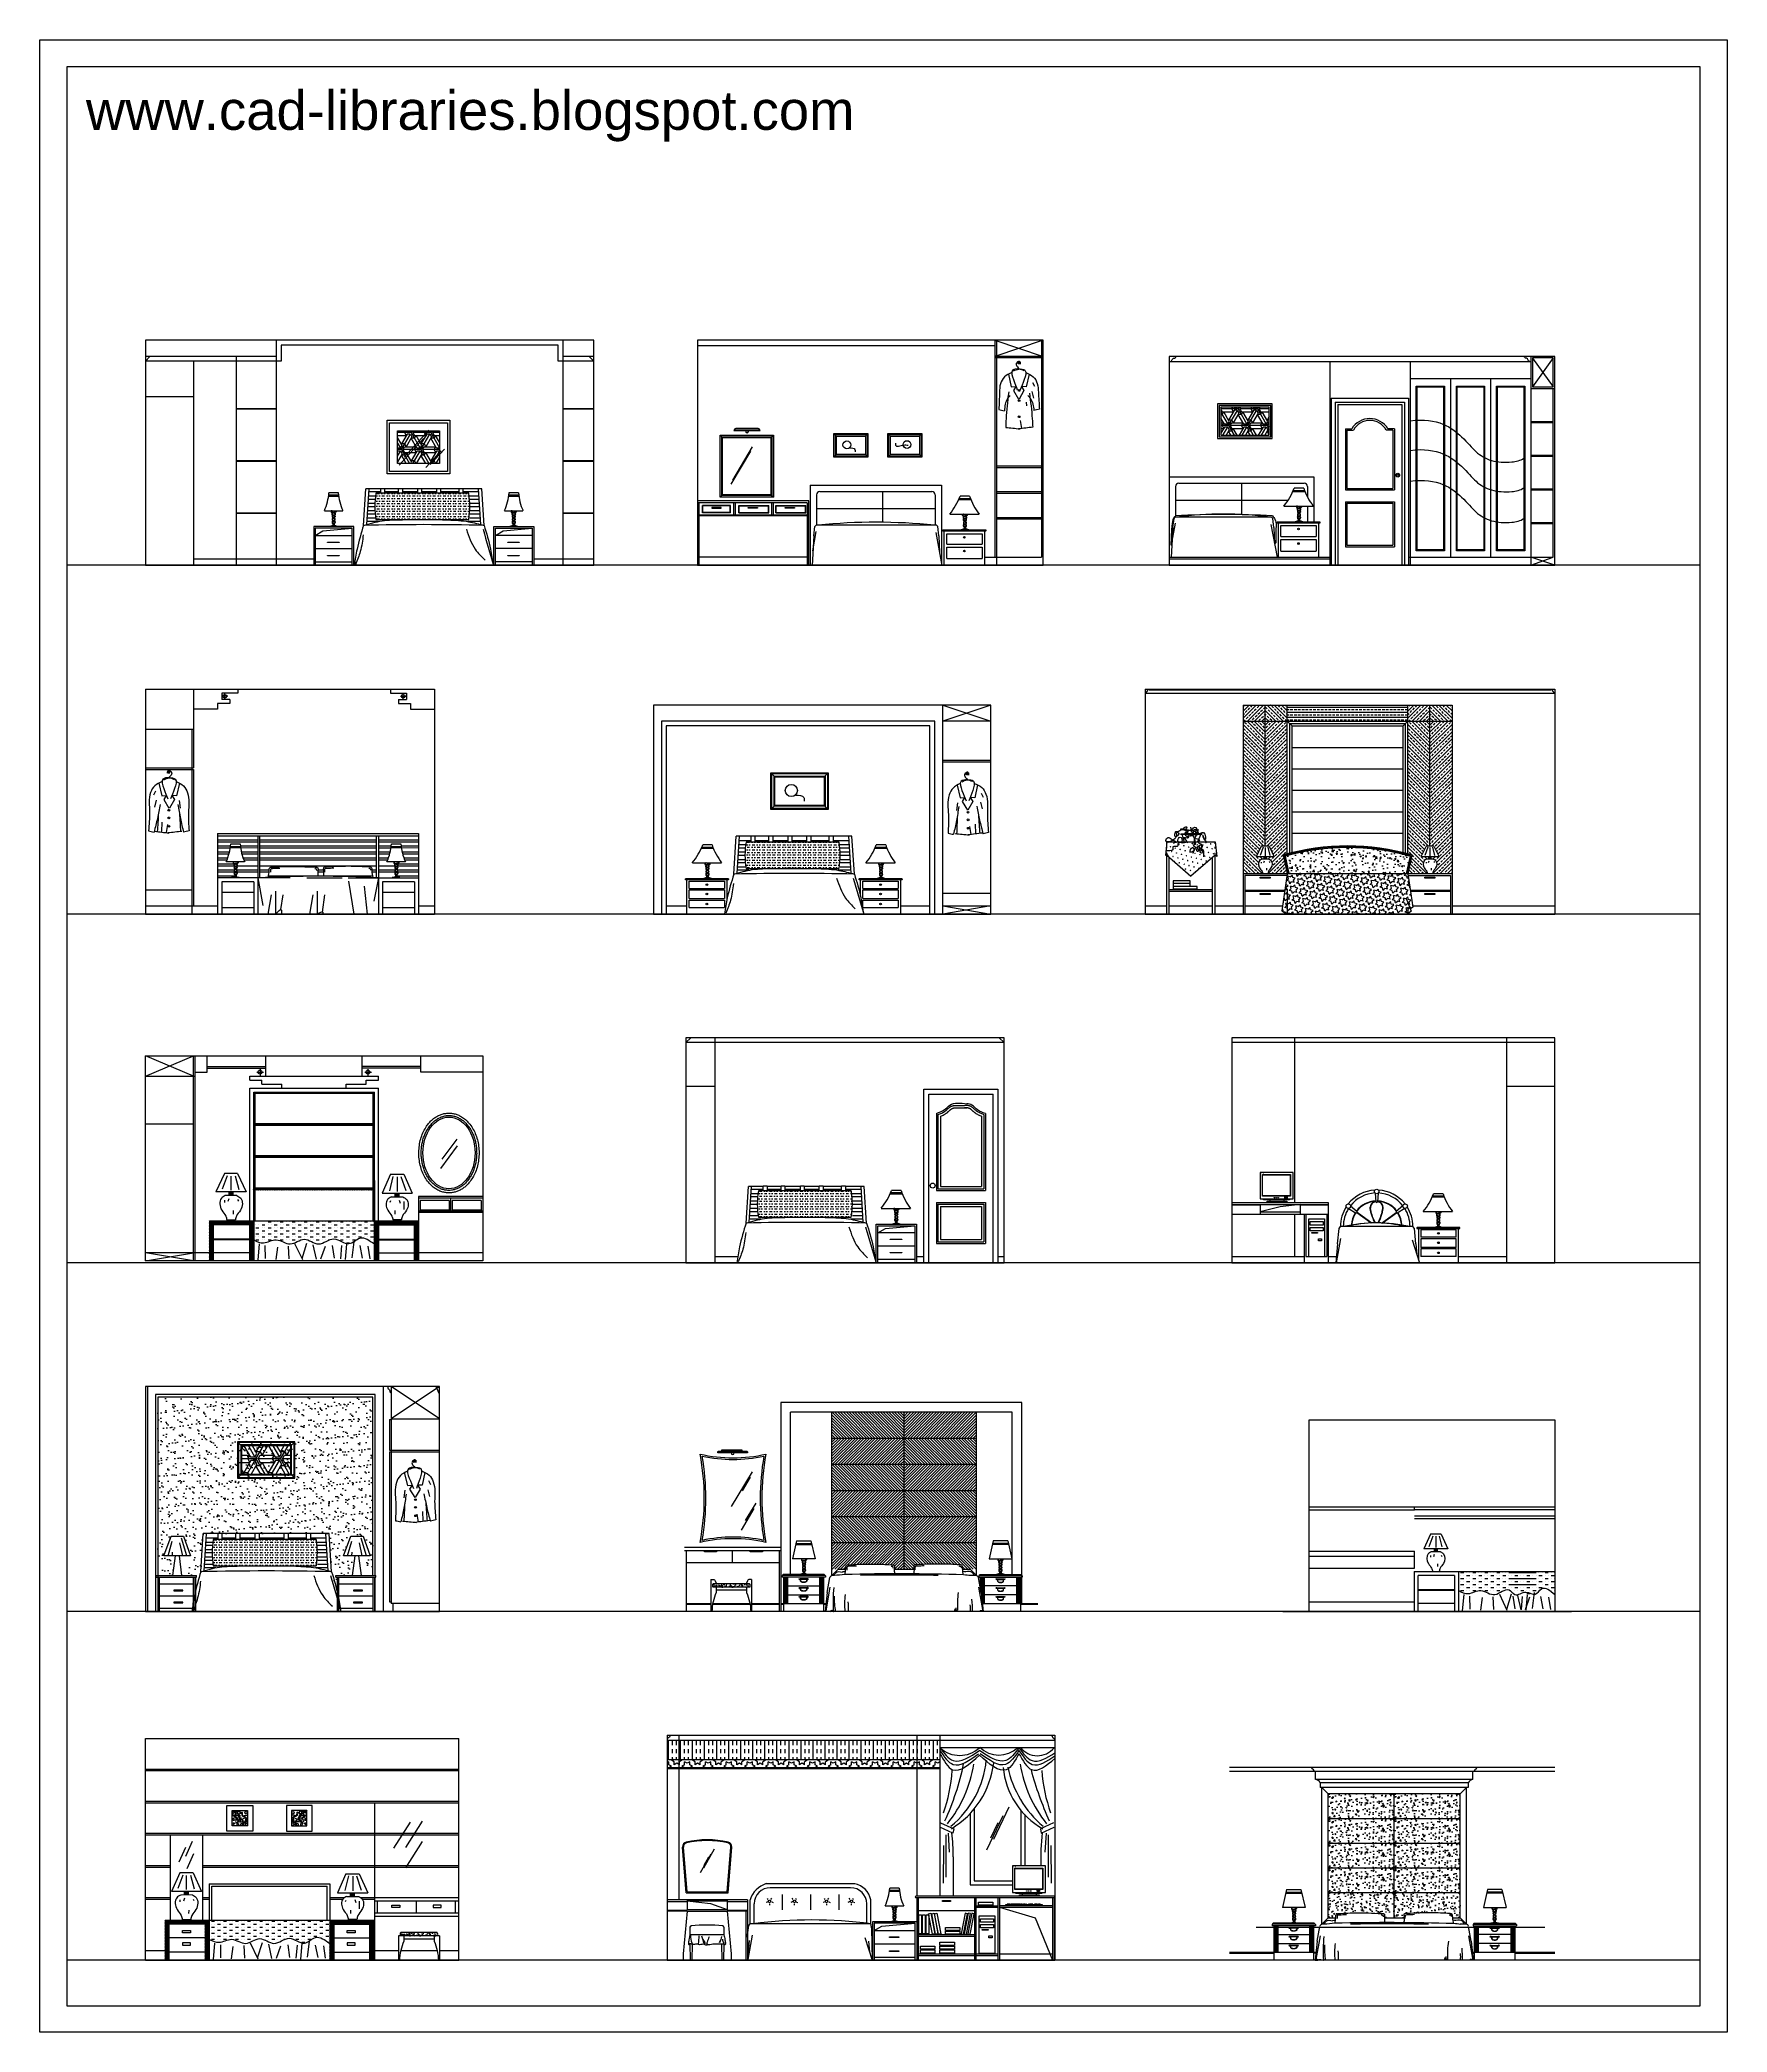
# Model space of a CAD drawing. Header units: inches. Extents: x 8.9 to 51.4, y 11.8 to 36.6.
# Drawn here: x 30.42 to 51.42, y 11.83 to 36.63 of the extents above; entities that cross this region are included whole.
import ezdxf

# ---------------------------------------------------------------- set-up
doc = ezdxf.new("R2010")
doc.units = ezdxf.units.IN
doc.header["$MEASUREMENT"] = 0
for name, color, linetype in [('02', 2, 'Continuous'), ('1', 1, 'Continuous'), ('4', 4, 'Continuous'), ('8', 8, 'Continuous'), ('kadrbm', 4, 'Continuous')]:
    doc.layers.add(name, color=color, linetype=linetype)
doc.styles.add('bmmm', font='swissel.ttf')
doc.styles.get("Standard").update_dxf_attribs({"font": 'arial.ttf'})
pattern_1 = [(50, (15.37175, 2.96761), (0.14345204, -0.01255043), [0.015, -0.165]), (355, (15.37175, 2.96761), (-0.02775027, 0.1504384), [0.012, -0.132]), (100.4514, (15.3837, 2.96657), (0.1157019, 0.1378879), [0.01274804, -0.1402284]), (46.1842, (15.37175, 3.00761), (0.2134482, -0.0331038), [0.0225, -0.2475]), (96.6356, (15.38953, 3.00485), (0.1869325, 0.1948236), [0.019122, -0.2103426]), (351.1842, (15.37175, 3.00761), (0.1869324, 0.1948237), [0.018, -0.198]), (21, (15.39175, 2.99761), (0.1193814, -0.08052378), [0.015, -0.165]), (326, (15.39175, 2.99761), (0.04866307, 0.14503), [0.012, -0.132]), (71.4514, (15.4017, 2.9909), (0.1680445, 0.0645061), [0.01274804, -0.1402284]), (37.5, (15.371746, 2.96761), (0.00243197, 0.06657877), [0, -0.1304, 0, -0.134, 0, -0.1325]), (7.5, (15.371746, 2.96761), (0.05261391, 0.07888234), [0, -0.0764, 0, -0.1274, 0, -0.0505]), (327.5, (15.327146, 2.96761), (0.10676449, -0.004510974), [0, -0.05, 0, -0.156, 0, -0.207]), (317.5, (15.30715, 2.96761), (0.11663723, 0.020021), [0, -0.065, 0, -0.1036, 0, -0.147])]
pattern_2 = [(135, (46.58017, -31.81134), (0.04490128, 0.04490128), []), (135, (46.53527, -31.81134), (0.04490128, 0.04490128), [0.03175, -0.015875])]
pattern_3 = [(45, (44.75873, -31.81134), (-0.04490128, 0.04490128), []), (45, (44.80363, -31.81134), (-0.04490128, 0.04490128), [0.03175, -0.015875])]
pattern_4 = [(135, (48.63017, -31.81134), (0.04490128, 0.04490128), []), (135, (48.58527, -31.81134), (0.04490128, 0.04490128), [0.03175, -0.015875])]
pattern_5 = [(45, (46.80873, -31.81134), (-0.04490128, 0.04490128), []), (45, (46.85363, -31.81134), (-0.04490128, 0.04490128), [0.03175, -0.015875])]

# ---------------------------------------------------------------- blocks, each defined once
blk = doc.blocks.new('kadrbm')
at = {"layer": 'kadrbm', "color": 4}
blk.add_lwpolyline([(0, 0), (0, 24.797), (21, 24.797), (21, 0), (0, 0)], close=True, dxfattribs=at)
blk.add_lwpolyline([(20.663, 0.326), (20.663, 24.46), (0.337, 24.46), (0.337, 0.326), (20.663, 0.326)], dxfattribs=at)
at = {"layer": 'kadrbm', "color": 211, "true_color": 0xf674fb, "style": 'bmmm'}
blk.add_text('www.cad-libraries.blogspot.com', height=0.48513, dxfattribs=at).set_placement((0.573, 23.677))

msp = doc.modelspace()

# ---------------------------------------------------------------- hatches: boundary and pattern name
at = {"layer": '1'}
h = msp.add_hatch(dxfattribs=at)
h.set_pattern_fill('SWAMP', color=256, scale=0.0025, angle=45, style=0)
h.set_pattern_definition([(45, (42.3783, 2.151787), (-0.01643493, 0.06133621), [0.0079375, -0.0555625]), (135, (42.381108, 2.154593), (-0.06133621, 0.01643493), [0.00396875, -0.1060165]), (135, (42.38181, 2.155295), (-0.06133621, 0.01643493), [0.003175, -0.10681025]), (135, (42.380406, 2.15389), (-0.06133621, 0.01643493), [0.003175, -0.10681025]), (105, (42.38251, 2.155996), (-0.06133618, 0.01643504), [0.00254, -0.06096]), (165, (42.379705, 2.15319), (-0.04490125, -0.04490117), [0.00254, -0.06096])])
h.paths.add_polyline_path([(44.444, 26.647), (44.426, 26.478), (44.444, 26.478), (44.744, 26.22), (45.044, 26.478), (45.066, 26.463), (45.044, 26.647)])
h = msp.add_hatch(dxfattribs=at)
h.set_pattern_fill('ANSI31', color=256, scale=0.2, style=0)
h.set_pattern_definition([(135, (90.746262, 69.20368), (0.0176776695, 0.0176776695), [])])
h.paths.add_polyline_path([(40.275, 19.545), (41.175, 19.545), (41.175, 19.22), (40.275, 19.22)])
h = msp.add_hatch(dxfattribs=at)
h.set_pattern_fill('ANSI31', color=256, scale=0.2, style=0)
h.set_pattern_definition([(45, (-8.396295, 69.20368), (-0.0176776695, 0.0176776695), [])])
h.paths.add_polyline_path([(41.175, 19.545), (41.175, 19.22), (42.075, 19.22), (42.075, 19.545)])
h = msp.add_hatch(dxfattribs=at)
h.set_pattern_fill('ANSI31', color=256, scale=0.2, style=0)
h.set_pattern_definition([(225, (90.746262, -30.763686), (0.0176776695, -0.0176776695), [])])
h.paths.add_polyline_path([(40.275, 18.895), (41.175, 18.895), (41.175, 19.22), (40.275, 19.22)])
h = msp.add_hatch(dxfattribs=at)
h.set_pattern_fill('ANSI31', color=256, scale=0.2, style=0)
h.set_pattern_definition([(315, (-8.396295, -30.763686), (-0.0176776695, -0.0176776695), [])])
h.paths.add_polyline_path([(41.175, 18.895), (41.175, 19.22), (42.075, 19.22), (42.075, 18.895)])
h = msp.add_hatch(dxfattribs=at)
h.set_pattern_fill('ANSI31', color=256, scale=0.2, style=0)
h.set_pattern_definition([(135, (90.746262, 68.553013), (0.0176776695, 0.0176776695), [])])
h.paths.add_polyline_path([(40.275, 18.895), (41.175, 18.895), (41.175, 18.569), (40.275, 18.569)])
h = msp.add_hatch(dxfattribs=at)
h.set_pattern_fill('ANSI31', color=256, scale=0.2, style=0)
h.set_pattern_definition([(45, (-8.396295, 68.553013), (-0.0176776695, 0.0176776695), [])])
h.paths.add_polyline_path([(41.175, 18.895), (41.175, 18.569), (42.075, 18.569), (42.075, 18.895)])
h = msp.add_hatch(dxfattribs=at)
h.set_pattern_fill('ANSI31', color=256, scale=0.2, style=0)
h.set_pattern_definition([(225, (90.746262, -31.414352), (0.0176776695, -0.0176776695), [])])
h.paths.add_polyline_path([(40.275, 18.244), (41.175, 18.244), (41.175, 18.569), (40.275, 18.569)])
h = msp.add_hatch(dxfattribs=at)
h.set_pattern_fill('ANSI31', color=256, scale=0.2, style=0)
h.set_pattern_definition([(315, (-8.396295, -31.414352), (-0.0176776695, -0.0176776695), [])])
h.paths.add_polyline_path([(41.175, 18.244), (41.175, 18.569), (42.075, 18.569), (42.075, 18.244)])
h = msp.add_hatch(dxfattribs=at)
h.set_pattern_fill('ANSI31', color=256, scale=0.2, style=0)
h.set_pattern_definition([(135, (90.746262, 67.902346), (0.0176776695, 0.0176776695), [])])
h.paths.add_polyline_path([(40.275, 18.244), (41.175, 18.244), (41.175, 17.919), (40.275, 17.919)])
h = msp.add_hatch(dxfattribs=at)
h.set_pattern_fill('ANSI31', color=256, scale=0.2, style=0)
h.set_pattern_definition([(45, (-8.396295, 67.902346), (-0.0176776695, 0.0176776695), [])])
h.paths.add_polyline_path([(41.175, 18.244), (41.175, 17.919), (42.075, 17.919), (42.075, 18.244)])
h = msp.add_hatch(dxfattribs=at)
h.set_pattern_fill('AR-CONC', color=256, scale=0.01, style=0)
h.set_pattern_definition([(50, (57.793535, 39.998417), (0.07172602, -0.00627521), [0.0075, -0.0825]), (355, (57.793535, 39.99842), (-0.01387513, 0.07521921), [0.006, -0.066]), (100.4514, (57.79951, 39.997894), (0.05785094, 0.06894395), [0.00637402, -0.07011421]), (46.1842, (57.793535, 40.01842), (0.1067241, -0.0165519), [0.01125, -0.12375]), (96.6356, (57.80243, 40.01704), (0.09346627, 0.0974118), [0.00956103, -0.1051713]), (351.1842, (57.79354, 40.01842), (0.0934662, 0.09741186), [0.009, -0.099]), (21, (57.803535, 40.013417), (0.0596907, -0.04026189), [0.0075, -0.0825]), (326, (57.803535, 40.01342), (0.02433153, 0.072515), [0.006, -0.066]), (71.4514, (57.80851, 40.01006), (0.08402226, 0.03225305), [0.00637402, -0.07011421]), (37.5, (57.793535, 39.998417), (0.001215986, 0.033289385), [0, -0.0652, 0, -0.067, 0, -0.06625]), (7.5, (57.793535, 39.998417), (0.026306954, 0.03944117), [0, -0.0382, 0, -0.0637, 0, -0.02525]), (327.5, (57.771235, 39.998417), (0.053382244, -0.002255487), [0, -0.025, 0, -0.078, 0, -0.1035]), (317.5, (57.761235, 39.998417), (0.05831862, 0.0100105), [0, -0.0325, 0, -0.0518, 0, -0.0735])])
h.paths.add_polyline_path([(39.249, 17.37, 0.548605), (39.249, 17.41), (38.799, 17.41, 0.530891), (38.799, 17.37)])
h = msp.add_hatch(dxfattribs=at)
h.set_pattern_fill('AR-CONC', color=256, scale=0.01, style=0)
h.set_pattern_definition([(50, (53.90559, 35.65761), (0.07172602, -0.00627521), [0.0075, -0.0825]), (355, (53.90559, 35.65761), (-0.01387513, 0.07521921), [0.006, -0.066]), (100.4514, (53.91157, 35.657086), (0.05785094, 0.06894395), [0.00637402, -0.07011421]), (46.1842, (53.90559, 35.67761), (0.1067241, -0.0165519), [0.01125, -0.12375]), (96.6356, (53.91449, 35.67623), (0.09346627, 0.0974118), [0.00956103, -0.1051713]), (351.1842, (53.90559, 35.67761), (0.0934662, 0.09741186), [0.009, -0.099]), (21, (53.91559, 35.67261), (0.0596907, -0.04026189), [0.0075, -0.0825]), (326, (53.91559, 35.67261), (0.02433153, 0.072515), [0.006, -0.066]), (71.4514, (53.92057, 35.669254), (0.08402226, 0.03225305), [0.00637402, -0.07011421]), (37.5, (53.905592, 35.657609), (0.001215986, 0.033289385), [0, -0.0652, 0, -0.067, 0, -0.06625]), (7.5, (53.905592, 35.65761), (0.026306954, 0.03944117), [0, -0.0382, 0, -0.0637, 0, -0.02525]), (327.5, (53.883292, 35.65761), (0.053382244, -0.002255487), [0, -0.025, 0, -0.078, 0, -0.1035]), (317.5, (53.873292, 35.65761), (0.05831862, 0.0100105), [0, -0.0325, 0, -0.0518, 0, -0.0735])])
h.paths.add_polyline_path([(35.361, 13.029, 0.548605), (35.361, 13.069), (34.911, 13.069, 0.530891), (34.911, 13.029)])
at = {"layer": '8'}
h = msp.add_hatch(dxfattribs=at)
h.set_pattern_fill('ESCHER', color=256, scale=0.2, style=0, double=1)
h.set_pattern_definition([(60, (56.01158, 38.47629), (-0.24, -5e-11), [0.22, -0.02]), (180, (56.01158, 38.47629), (0.12, -0.207846), [0.22, -0.02]), (300, (56.01158, 38.47629), (0.24, -5e-11), [0.22, -0.02]), (60, (56.03158, 38.47629), (-0.24, -5e-11), [0.04, -0.2]), (300, (56.03158, 38.47629), (0.24, -5e-11), [0.04, -0.2]), (60, (56.00158, 38.4936), (-0.24, -5e-11), [0.04, -0.2]), (180, (56.00158, 38.4936), (0.12, -0.207846), [0.04, -0.2]), (300, (56.00158, 38.45897), (0.24, -5e-11), [0.04, -0.2]), (180, (56.00158, 38.45897), (0.12, -0.207846), [0.04, -0.2]), (60, (55.93158, 38.47629), (-0.24, -5e-11), [0.04, -0.2]), (300, (55.93158, 38.47629), (0.24, -5e-11), [0.04, -0.2]), (60, (56.05158, 38.407), (-0.24, -5e-11), [0.04, -0.2]), (180, (56.05158, 38.407), (0.12, -0.207846), [0.04, -0.2]), (300, (56.05158, 38.54557), (0.24, -5e-11), [0.04, -0.2]), (180, (56.05158, 38.54557), (0.12, -0.207846), [0.04, -0.2]), (0, (56.05158, 38.51093), (-0.12, 0.207846), [0.14, -0.1]), (0, (56.05158, 38.44165), (-0.12, 0.207846), [0.14, -0.1]), (120, (56.02158, 38.52825), (-0.24, 5e-11), [0.14, -0.1]), (120, (55.96158, 38.4936), (-0.24, 5e-11), [0.14, -0.1]), (240, (55.96158, 38.45897), (0.12, -0.207846), [0.14, -0.1]), (240, (56.02158, 38.42433), (0.12, -0.207846), [0.14, -0.1])])
h.paths.add_polyline_path([(45.717, 31.706), (45.717, 32.056), (45.117, 32.056), (45.117, 31.706)])
h = msp.add_hatch(dxfattribs=at)
h.set_pattern_fill('ESCHER', color=256, scale=0.008, style=0)
h.set_pattern_definition([(60, (-84.32064, 20.1236), (-0.2438403, 2e-07), [0.22352, -0.02032]), (180, (-84.32064, 20.1236), (0.12192, -0.211172), [0.22352, -0.02032]), (300, (-84.32064, 20.1236), (0.2438403, 2e-07), [0.22352, -0.02032]), (60, (-84.30032, 20.1236), (-0.2438403, 2e-07), [0.04064, -0.2032]), (300, (-84.30032, 20.1236), (0.2438403, 2e-07), [0.04064, -0.2032]), (60, (-84.3308, 20.1412), (-0.2438403, 2e-07), [0.04064, -0.2032]), (180, (-84.3308, 20.1412), (0.12192, -0.211172), [0.04064, -0.2032]), (300, (-84.3308, 20.106), (0.2438403, 2e-07), [0.04064, -0.2032]), (180, (-84.3308, 20.106), (0.12192, -0.211172), [0.04064, -0.2032]), (60, (-84.40192, 20.1236), (-0.2438403, 2e-07), [0.04064, -0.2032]), (300, (-84.40192, 20.1236), (0.2438403, 2e-07), [0.04064, -0.2032]), (60, (-84.28, 20.0532), (-0.2438403, 2e-07), [0.04064, -0.2032]), (180, (-84.28, 20.0532), (0.12192, -0.211172), [0.04064, -0.2032]), (300, (-84.28, 20.194), (0.2438403, 2e-07), [0.04064, -0.2032]), (180, (-84.28, 20.194), (0.12192, -0.211172), [0.04064, -0.2032]), (0, (-84.28, 20.1588), (-0.12192, 0.211172), [0.14224, -0.1016]), (0, (-84.28, 20.0884), (-0.12192, 0.211172), [0.14224, -0.1016]), (120, (-84.31048, 20.1764), (-0.2438403, -2e-07), [0.14224, -0.1016]), (120, (-84.37144, 20.1412), (-0.2438403, -2e-07), [0.14224, -0.1016]), (240, (-84.37144, 20.106), (0.1219203, -0.2111718), [0.14224, -0.1016]), (240, (-84.31048, 20.0708), (0.1219203, -0.2111718), [0.14224, -0.1016])])
h.paths.add_polyline_path([(35.392, 31.354), (35.392, 31.762), (34.87, 31.762), (34.87, 31.354)])
h = msp.add_hatch(dxfattribs=at)
h.set_pattern_fill('MUDST', color=256, scale=0.005, style=0)
h.set_pattern_definition([(0, (-84.260312, 20.1236), (0.0635, 0.03175), [0.03175, -0.03175, 0, -0.03175, 0, -0.03175])])
h.paths.add_polyline_path([(35.756, 30.656, 0.089949), (35.756, 30.984), (34.6, 30.984, 0.089949), (34.6, 30.656)])
h = msp.add_hatch(dxfattribs=at)
h.set_pattern_fill('ANSI33', color=256, scale=0.01, style=0)
h.set_pattern_definition(pattern_3)
h.paths.add_polyline_path([(45.394, 28.147), (45.669, 28.147), (45.669, 28.347), (45.394, 28.347)])
h = msp.add_hatch(dxfattribs=at)
h.set_pattern_fill('ANSI33', color=256, scale=0.01, style=0)
h.set_pattern_definition(pattern_2)
h.paths.add_polyline_path([(45.944, 28.147), (45.669, 28.147), (45.669, 28.347), (45.944, 28.347)])
h = msp.add_hatch(dxfattribs=at)
h.set_pattern_fill('ANSI33', color=256, scale=0.01, angle=315, style=0)
h.set_pattern_definition([(0, (44.75873, -31.81134), (2e-17, 0.0635), []), (0, (44.79048, -31.84309), (2e-17, 0.0635), [0.03175, -0.015875])])
h.paths.add_polyline_path([(45.944, 28.347), (45.944, 28.147), (47.444, 28.147), (47.444, 28.347)])
h = msp.add_hatch(dxfattribs=at)
h.set_pattern_fill('ANSI33', color=256, scale=0.01, style=0)
h.set_pattern_definition(pattern_5)
h.paths.add_polyline_path([(47.444, 28.147), (47.719, 28.147), (47.719, 28.347), (47.444, 28.347)])
h = msp.add_hatch(dxfattribs=at)
h.set_pattern_fill('ANSI33', color=256, scale=0.01, style=0)
h.set_pattern_definition(pattern_4)
h.paths.add_polyline_path([(47.994, 28.147), (47.719, 28.147), (47.719, 28.347), (47.994, 28.347)])
h = msp.add_hatch(dxfattribs=at)
h.set_pattern_fill('ANSI33', color=256, scale=0.01, style=0)
h.set_pattern_definition(pattern_2)
h.paths.add_polyline_path([(45.669, 27.394), (45.394, 27.394), (45.394, 28.01), (45.669, 28.01)])
h.paths.add_polyline_path([(45.669, 28.147), (45.669, 28.01), (45.394, 28.01), (45.394, 28.147)])
edge = h.paths.add_edge_path()
edge.add_line((45.394, 27.394), (45.669, 27.394))
edge.add_line((45.669, 27.394), (45.669, 26.593))
edge.add_line((45.669, 26.593), (45.62, 26.593))
edge.add_line((45.62, 26.593), (45.557, 26.457))
edge.add_line((45.557, 26.457), (45.655, 26.457))
edge.add_line((45.655, 26.457), (45.655, 26.43))
edge.add_line((45.655, 26.43), (45.627, 26.43))
edge.add_spline(control_points=[(45.627, 26.43), (45.616, 26.424), (45.602, 26.417), (45.594, 26.406), (45.593, 26.403)], knot_values=[0, 0, 0, 0, 35.519472, 43.25589, 43.25589, 43.25589, 43.25589], degree=3, periodic=0)
edge.add_line((45.593, 26.403), (45.394, 26.403))
edge.add_line((45.394, 26.403), (45.394, 26.487))
edge.add_line((45.394, 26.487), (45.394, 27.394))
edge = h.paths.add_edge_path()
edge.add_spline(control_points=[(45.593, 26.403), (45.58, 26.381), (45.588, 26.322), (45.63, 26.286), (45.636, 26.257), (45.638, 26.247)], knot_values=[43.25589, 43.25589, 43.25589, 43.25589, 124.579812, 178.019564, 208.716769, 208.716769, 208.716769, 208.716769], degree=3, periodic=0)
edge.add_line((45.638, 26.247), (45.394, 26.247))
edge.add_line((45.394, 26.247), (45.394, 26.403))
edge.add_line((45.394, 26.403), (45.593, 26.403))
h = msp.add_hatch(dxfattribs=at)
h.set_pattern_fill('ANSI33', color=256, scale=0.01, style=0)
h.set_pattern_definition(pattern_3)
h.paths.add_polyline_path([(45.944, 28.147), (45.669, 28.147), (45.669, 27.394), (45.944, 27.394)])
edge = h.paths.add_edge_path()
edge.add_line((45.669, 26.593), (45.719, 26.593))
edge.add_line((45.719, 26.593), (45.782, 26.457))
edge.add_line((45.782, 26.457), (45.684, 26.457))
edge.add_line((45.684, 26.457), (45.684, 26.43))
edge.add_line((45.684, 26.43), (45.712, 26.43))
edge.add_spline(control_points=[(45.712, 26.43), (45.723, 26.424), (45.762, 26.404), (45.753, 26.324), (45.708, 26.286), (45.703, 26.257), (45.701, 26.247)], knot_values=[0, 0, 0, 0, 35.519472, 124.579812, 178.019564, 208.716769, 208.716769, 208.716769, 208.716769], degree=3, periodic=0)
edge.add_line((45.701, 26.247), (45.944, 26.247))
edge.add_line((45.944, 26.247), (45.894, 26.482))
edge.add_arc((46.694, 23.691), 2.903, 104.9728, 106.0031, ccw=False)
edge.add_line((45.944, 26.496), (45.944, 27.394))
edge.add_line((45.944, 27.394), (45.669, 27.394))
edge.add_line((45.669, 27.394), (45.669, 26.593))
h = msp.add_hatch(dxfattribs=at)
h.set_pattern_fill('ANSI33', color=256, scale=0.01, style=0)
h.set_pattern_definition(pattern_4)
h.paths.add_polyline_path([(47.444, 28.147), (47.719, 28.147), (47.719, 27.394), (47.444, 27.394)])
edge = h.paths.add_edge_path()
edge.add_line((47.719, 26.593), (47.67, 26.593))
edge.add_line((47.67, 26.593), (47.607, 26.457))
edge.add_line((47.607, 26.457), (47.705, 26.457))
edge.add_line((47.705, 26.457), (47.705, 26.43))
edge.add_line((47.705, 26.43), (47.677, 26.43))
edge.add_spline(control_points=[(47.677, 26.43), (47.666, 26.424), (47.627, 26.404), (47.636, 26.324), (47.68, 26.286), (47.686, 26.257), (47.688, 26.247)], knot_values=[0, 0, 0, 0, 35.519472, 124.579812, 178.019564, 208.716769, 208.716769, 208.716769, 208.716769], degree=3, periodic=0)
edge.add_line((47.688, 26.247), (47.444, 26.247))
edge.add_line((47.444, 26.247), (47.495, 26.482))
edge.add_arc((46.694, 23.691), 2.903, 433.9969, 435.0272)
edge.add_line((47.444, 26.496), (47.444, 27.394))
edge.add_line((47.444, 27.394), (47.719, 27.394))
edge.add_line((47.719, 27.394), (47.719, 26.593))
h = msp.add_hatch(dxfattribs=at)
h.set_pattern_fill('ANSI33', color=256, scale=0.01, style=0)
h.set_pattern_definition(pattern_5)
h.paths.add_polyline_path([(47.719, 27.394), (47.994, 27.394), (47.994, 28.01), (47.719, 28.01)])
h.paths.add_polyline_path([(47.719, 28.147), (47.719, 28.01), (47.994, 28.01), (47.994, 28.147)])
edge = h.paths.add_edge_path()
edge.add_line((47.994, 27.394), (47.719, 27.394))
edge.add_line((47.719, 27.394), (47.719, 26.593))
edge.add_line((47.719, 26.593), (47.769, 26.593))
edge.add_line((47.769, 26.593), (47.832, 26.457))
edge.add_line((47.832, 26.457), (47.734, 26.457))
edge.add_line((47.734, 26.457), (47.734, 26.43))
edge.add_line((47.734, 26.43), (47.762, 26.43))
edge.add_spline(control_points=[(47.762, 26.43), (47.773, 26.424), (47.787, 26.417), (47.795, 26.406), (47.796, 26.403)], knot_values=[0, 0, 0, 0, 35.519472, 43.25589, 43.25589, 43.25589, 43.25589], degree=3, periodic=0)
edge.add_line((47.796, 26.403), (47.994, 26.403))
edge.add_line((47.994, 26.403), (47.994, 26.487))
edge.add_line((47.994, 26.487), (47.994, 27.394))
edge = h.paths.add_edge_path()
edge.add_spline(control_points=[(47.796, 26.403), (47.809, 26.381), (47.801, 26.322), (47.758, 26.286), (47.753, 26.257), (47.751, 26.247)], knot_values=[43.25589, 43.25589, 43.25589, 43.25589, 124.579812, 178.019564, 208.716769, 208.716769, 208.716769, 208.716769], degree=3, periodic=0)
edge.add_line((47.751, 26.247), (47.994, 26.247))
edge.add_line((47.994, 26.247), (47.994, 26.403))
edge.add_line((47.994, 26.403), (47.796, 26.403))
h = msp.add_hatch(dxfattribs=at)
h.set_pattern_fill('MUDST', color=256, scale=0.005, style=0)
h.set_pattern_definition([(0, (-79.652006, 15.782793), (0.0635, 0.03175), [0.03175, -0.03175, 0, -0.03175, 0, -0.03175])])
h.paths.add_polyline_path([(40.364, 26.315, 0.089949), (40.364, 26.643), (39.209, 26.643, 0.089949), (39.209, 26.315)])
h = msp.add_hatch(dxfattribs=at)
h.set_pattern_fill('AR-CONC', color=256, scale=0.001, style=0)
h.set_pattern_definition([(50, (44.75873, -31.81134), (0.18218467, -0.0159391), [0.01905, -0.20955]), (355, (44.75873, -31.81134), (-0.0352428, 0.19105664), [0.01524, -0.16764]), (100.451, (44.77391, -31.81267), (0.1469425, 0.1751167), [0.01619, -0.17809]), (46.1842, (44.75873, -31.76054), (0.271079, -0.0420423), [0.028575, -0.314325]), (96.6356, (44.78132, -31.76404), (0.2374042, 0.2474256), [0.024285, -0.267135]), (351.184, (44.75873, -31.76054), (0.2374046, 0.2474251), [0.02286, -0.25146]), (21, (44.78413, -31.77324), (0.15161488, -0.1022655), [0.01905, -0.20955]), (326, (44.78413, -31.77324), (0.061802, 0.18418797), [0.01524, -0.16764]), (71.4514, (44.79676, -31.78176), (0.2134165, 0.08192286), [0.01619, -0.17809]), (37.5, (44.75873, -31.81134), (0.0030886, 0.08455504), [0, -0.165608, 0, -0.17018, 0, -0.168275]), (7.5, (44.75873, -31.81134), (0.06681966, 0.10018057), [0, -0.097028, 0, -0.161798, 0, -0.064135]), (327.5, (44.702085, -31.81134), (0.135590595, -0.005728744), [0, -0.0635, 0, -0.19812, 0, -0.26289]), (317.5, (44.67669, -31.81134), (0.14812918, 0.0254265), [0, -0.08255, 0, -0.131572, 0, -0.18669])])
h.paths.add_polyline_path([(47.444, 26.247), (47.495, 26.482, 0.007166), (47.414, 26.503), (47.414, 26.493, 0.002698), (47.384, 26.5), (47.384, 26.489, 0.12964), (45.918, 26.466), (45.931, 26.403), (45.911, 26.403), (45.944, 26.247)])
h = msp.add_hatch(dxfattribs=at)
h.set_pattern_fill('STARS', color=256, scale=0.01, angle=45, style=0)
h.set_pattern_definition([(45, (42.3783, 2.151787), (-0.03888564, 0.03888564), [0.03175, -0.03175]), (105, (42.3783, 2.151787), (-0.05311877, -0.01423313), [0.03175, -0.03175]), (165, (42.370084, 2.182455), (-0.01423313, -0.05311877), [0.03175, -0.03175])])
h.paths.add_polyline_path([(45.944, 26.247), (45.875, 25.786), (45.938, 25.747), (47.443, 25.747), (47.486, 25.784), (47.475, 25.812), (47.504, 25.834), (47.444, 26.247)])
h = msp.add_hatch(dxfattribs=at)
h.set_pattern_fill('NET3', color=256, scale=0.15, style=0)
h.set_pattern_definition([(0, (-26.969507, 33.478747), (0, 0.01875), []), (60, (-26.969507, 33.478747), (-0.0162379763, 0.009375), []), (120, (-26.969507, 33.478747), (-0.0162379763, -0.009375), [])])
h.paths.add_polyline_path([(33.079, 22.33), (33.079, 22.31), (34.579, 22.31), (34.579, 22.33)])
h = msp.add_hatch(dxfattribs=at)
h.set_pattern_fill('MUDST', color=256, scale=0.005, style=0)
h.set_pattern_definition([(0, (-79.499373, 11.44017), (0.0635, 0.03175), [0.03175, -0.03175, 0, -0.03175, 0, -0.03175])])
h.paths.add_polyline_path([(40.517, 21.973, 0.089949), (40.517, 22.301), (39.361, 22.301, 0.089949), (39.361, 21.973)])
h = msp.add_hatch(dxfattribs=at)
h.set_pattern_fill('NET3', color=256, scale=0.15, style=0)
h.set_pattern_definition([(0, (72.431326, -13.767341), (0, 0.01875), []), (60, (72.431326, -13.767341), (-0.016237976, 0.009375), []), (120, (72.431326, -13.767341), (-0.016237976, -0.009375), [])])
h.paths.add_polyline_path([(33.031, 21.88), (33.031, 21.43), (33.081, 21.43), (33.081, 21.93), (32.531, 21.93), (32.531, 21.43), (32.581, 21.43), (32.581, 21.88)])
h.paths.add_polyline_path([(35.081, 21.88), (35.081, 21.43), (35.131, 21.43), (35.131, 21.93), (34.581, 21.93), (34.581, 21.43), (34.631, 21.43), (34.631, 21.88)])
h = msp.add_hatch(dxfattribs=at)
h.set_pattern_fill('AR-SAND', color=256, scale=0.003, style=0)
h.set_pattern_definition([(37.5, (0.64813, 26.07485), (-0.0048001, 0.14682397), [0, -0.115824, 0, -0.12954, 0, -0.123825]), (7.5, (0.64813, 26.07485), (0.134857, 0.2150475), [0, -0.062484, 0, -0.104394, 0, -0.040005]), (327.5, (0.55441, 26.07485), (0.2372977, 0.00043116), [0, -0.0381, 0, -0.13716, 0, -0.17907]), (317.5, (0.5544, 26.07485), (0.2290669, 0.0668788), [0, -0.01905, 0, -0.089916, 0, -0.10287])])
edge = h.paths.add_edge_path()
edge.add_line((31.887, 19.735), (31.887, 17.515))
edge.add_line((31.887, 17.515), (32.073, 17.515))
edge.add_line((32.073, 17.515), (32.106, 17.759))
edge.add_line((32.106, 17.759), (31.961, 17.759))
edge.add_line((31.961, 17.759), (32.054, 18.002))
edge.add_line((32.054, 18.002), (32.206, 18.002))
edge.add_line((32.206, 18.002), (32.295, 17.759))
edge.add_line((32.295, 17.759), (32.256, 17.759))
edge.add_line((32.256, 17.759), (32.256, 17.515))
edge.add_line((32.256, 17.515), (32.366, 17.515))
edge.add_line((32.366, 17.515), (32.366, 17.495))
edge.add_line((32.366, 17.495), (32.356, 17.495))
edge.add_line((32.356, 17.495), (32.356, 17.329))
edge.add_spline(control_points=[(32.356, 17.329), (32.375, 17.407), (32.399, 17.484), (32.422, 17.561)], knot_values=[0, 0, 0, 0, 240.993343, 240.993343, 240.993343, 240.993343], degree=3, periodic=0)
edge.add_line((32.422, 17.561), (32.452, 18.035))
edge.add_line((32.452, 18.035), (32.636, 18.035))
edge.add_line((32.636, 18.035), (32.636, 18.04))
edge.add_line((32.636, 18.04), (32.684, 18.04))
edge.add_line((32.684, 18.04), (32.684, 18.035))
edge.add_line((32.684, 18.035), (32.859, 18.035))
edge.add_line((32.859, 18.035), (32.859, 18.04))
edge.add_line((32.859, 18.04), (32.907, 18.04))
edge.add_line((32.907, 18.04), (32.907, 18.035))
edge.add_line((32.907, 18.035), (33.098, 18.035))
edge.add_line((33.098, 18.035), (33.098, 18.04))
edge.add_line((33.098, 18.04), (33.146, 18.04))
edge.add_line((33.146, 18.04), (33.146, 18.035))
edge.add_line((33.146, 18.035), (33.459, 18.035))
edge.add_line((33.459, 18.035), (33.459, 18.04))
edge.add_line((33.459, 18.04), (33.507, 18.04))
edge.add_line((33.507, 18.04), (33.507, 18.035))
edge.add_line((33.507, 18.035), (33.737, 18.035))
edge.add_line((33.737, 18.035), (33.737, 18.04))
edge.add_line((33.737, 18.04), (33.785, 18.04))
edge.add_line((33.785, 18.04), (33.785, 18.035))
edge.add_line((33.785, 18.035), (34.019, 18.035))
edge.add_line((34.019, 18.035), (34.049, 17.561))
edge.add_spline(control_points=[(34.049, 17.561), (34.075, 17.476), (34.101, 17.391), (34.121, 17.305)], knot_values=[0, 0, 0, 0, 266.332462, 266.332462, 266.332462, 266.332462], degree=3, periodic=0)
edge.add_line((34.121, 17.305), (34.121, 17.495))
edge.add_line((34.121, 17.495), (34.101, 17.495))
edge.add_line((34.101, 17.495), (34.101, 17.515))
edge.add_line((34.101, 17.515), (34.308, 17.515))
edge.add_line((34.308, 17.515), (34.341, 17.759))
edge.add_line((34.341, 17.759), (34.196, 17.759))
edge.add_line((34.196, 17.759), (34.288, 18.002))
edge.add_line((34.288, 18.002), (34.441, 18.002))
edge.add_line((34.441, 18.002), (34.53, 17.759))
edge.add_line((34.53, 17.759), (34.477, 17.759))
edge.add_line((34.477, 17.759), (34.477, 17.515))
edge.add_line((34.477, 17.515), (34.562, 17.515))
edge.add_line((34.562, 17.515), (34.562, 19.735))
edge.add_line((34.562, 19.735), (31.887, 19.735))
h.paths.add_polyline_path([(33.592, 19.179), (33.592, 18.725), (32.879, 18.725), (32.879, 19.179)], flags=16)
h.paths.add_polyline_path([(33.582, 19.169), (33.582, 18.735), (32.889, 18.735), (32.889, 19.169)], flags=0)
h.paths.add_polyline_path([(33.552, 19.139), (33.552, 18.765), (32.919, 18.765), (32.919, 19.139)], flags=0)
h.paths.add_polyline_path([(33.542, 19.129), (33.542, 18.775), (32.929, 18.775), (32.929, 19.129)], flags=0)
h = msp.add_hatch(dxfattribs=at)
h.set_pattern_fill('ESCHER', color=256, scale=0.01, style=0)
h.set_pattern_definition([(60, (0.4941, 25.82848), (-0.3048004, 2e-07), [0.2794, -0.0254]), (180, (0.4941, 25.82848), (0.1524, -0.263965), [0.2794, -0.0254]), (300, (0.4941, 25.82848), (0.3048004, 2e-07), [0.2794, -0.0254]), (60, (0.5195, 25.82848), (-0.3048004, 2e-07), [0.0508, -0.254]), (300, (0.5195, 25.82848), (0.3048004, 2e-07), [0.0508, -0.254]), (60, (0.4814, 25.85048), (-0.3048004, 2e-07), [0.0508, -0.254]), (180, (0.4814, 25.85048), (0.1524, -0.263965), [0.0508, -0.254]), (300, (0.4814, 25.80648), (0.3048004, 2e-07), [0.0508, -0.254]), (180, (0.4814, 25.80648), (0.1524, -0.263965), [0.0508, -0.254]), (60, (0.3925, 25.82848), (-0.3048004, 2e-07), [0.0508, -0.254]), (300, (0.3925, 25.82848), (0.3048004, 2e-07), [0.0508, -0.254]), (60, (0.5449, 25.7405), (-0.3048004, 2e-07), [0.0508, -0.254]), (180, (0.5449, 25.7405), (0.1524, -0.263965), [0.0508, -0.254]), (300, (0.5449, 25.91647), (0.3048004, 2e-07), [0.0508, -0.254]), (180, (0.5449, 25.91647), (0.1524, -0.263965), [0.0508, -0.254]), (0, (0.5449, 25.87247), (-0.1524, 0.263965), [0.1778, -0.127]), (0, (0.5449, 25.78449), (-0.1524, 0.263965), [0.1778, -0.127]), (120, (0.5068, 25.89447), (-0.3048004, -2e-07), [0.1778, -0.127]), (120, (0.4306, 25.85048), (-0.3048004, -2e-07), [0.1778, -0.127]), (240, (0.4306, 25.80648), (0.1524004, -0.2639648), [0.1778, -0.127]), (240, (0.5068, 25.7625), (0.1524004, -0.2639648), [0.1778, -0.127])])
h.paths.add_polyline_path([(32.929, 19.129), (32.929, 18.775), (33.542, 18.775), (33.542, 19.129)])
h = msp.add_hatch(dxfattribs=at)
h.set_pattern_fill('MUDST', color=256, scale=0.005, style=0)
h.set_pattern_definition([(0, (-86.284456, 7.101176), (0.0635, 0.03175), [0.03175, -0.03175, 0, -0.03175, 0, -0.03175])])
h.paths.add_polyline_path([(33.858, 17.634, 0.089949), (33.858, 17.962), (32.576, 17.962, 0.089949), (32.576, 17.634)])
h = msp.add_hatch(dxfattribs=at)
h.set_pattern_fill('ANSI31', color=256, scale=0.1, angle=45, style=0)
h.set_pattern_definition([(90, (73.280115, 7.30842), (0.0125, 3e-18), [])])
h.paths.add_polyline_path([(39.725, 17.165), (39.675, 17.165), (39.675, 17.495), (39.725, 17.495)])
h.paths.add_polyline_path([(40.175, 17.165), (40.125, 17.165), (40.125, 17.495), (40.175, 17.495)])
h = msp.add_hatch(dxfattribs=at)
h.set_pattern_fill('INSUL', color=256, scale=0.4, angle=90, style=0)
h.set_pattern_definition([(90, (-62.55801, -11.39695), (-0.15, 9e-18), []), (90, (-62.60801, -11.39695), (-0.15, 9e-18), [0.05, -0.05]), (90, (-62.65801, -11.39695), (-0.15, 9e-18), [0.05, -0.05])])
h.paths.add_polyline_path([(38.371, 15.465), (38.224, 15.465), (38.224, 15.225), (38.371, 15.225)])
h.paths.add_polyline_path([(41.331, 15.225), (41.331, 15.465), (38.371, 15.465), (38.371, 15.225)])
h.paths.add_polyline_path([(41.331, 15.465), (41.331, 15.225), (41.621, 15.225), (41.621, 15.465)])
h = msp.add_hatch(dxfattribs=at)
h.set_pattern_fill('STARS', color=256, scale=0.3, angle=90, style=0)
h.set_pattern_definition([(90, (-62.55801, -11.31695), (-0.064951905, 4e-18), [0.0375, -0.0375]), (150, (-62.55801, -11.31695), (-0.032475953, -0.05625), [0.0375, -0.0375]), (210, (-62.59049, -11.2982), (0.032475953, -0.05625), [0.0375, -0.0375])])
h.paths.add_polyline_path([(38.224, 15.225), (38.224, 15.125), (38.371, 15.125), (38.371, 15.225)])
h.paths.add_polyline_path([(41.331, 15.125), (41.331, 15.225), (38.371, 15.225), (38.371, 15.125)])
h.paths.add_polyline_path([(41.331, 15.225), (41.331, 15.125), (41.621, 15.125), (41.621, 15.225)])
h = msp.add_hatch(dxfattribs=at)
h.set_pattern_fill('AR-CONC', color=256, scale=0.02, style=0)
h.set_pattern_definition(pattern_1)
h.paths.add_polyline_path([(46.454, 14.795), (46.454, 14.487), (47.274, 14.487), (47.274, 14.795)])
h = msp.add_hatch(dxfattribs=at)
h.set_pattern_fill('AR-CONC', color=256, scale=0.02, style=0)
h.set_pattern_definition([(50, (16.19396, 2.96761), (0.14345204, -0.01255043), [0.015, -0.165]), (355, (16.19396, 2.96761), (-0.02775027, 0.1504384), [0.012, -0.132]), (100.4514, (16.20591, 2.96657), (0.1157019, 0.1378879), [0.01274804, -0.1402284]), (46.1842, (16.19396, 3.00761), (0.2134482, -0.0331038), [0.0225, -0.2475]), (96.6356, (16.21174, 3.00485), (0.1869325, 0.1948236), [0.019122, -0.2103426]), (351.1842, (16.19396, 3.00761), (0.1869324, 0.1948237), [0.018, -0.198]), (21, (16.21396, 2.99761), (0.1193814, -0.08052378), [0.015, -0.165]), (326, (16.21396, 2.99761), (0.04866307, 0.14503), [0.012, -0.132]), (71.4514, (16.2239, 2.9909), (0.1680445, 0.0645061), [0.01274804, -0.1402284]), (37.5, (16.193955, 2.96761), (0.00243197, 0.06657877), [0, -0.1304, 0, -0.134, 0, -0.1325]), (7.5, (16.193955, 2.96761), (0.05261391, 0.07888234), [0, -0.0764, 0, -0.1274, 0, -0.0505]), (327.5, (16.149355, 2.96761), (0.10676449, -0.004510974), [0, -0.05, 0, -0.156, 0, -0.207]), (317.5, (16.129355, 2.96761), (0.11663723, 0.020021), [0, -0.065, 0, -0.1036, 0, -0.147])])
h.paths.add_polyline_path([(47.277, 14.795), (47.277, 14.487), (48.097, 14.487), (48.097, 14.795)])
h = msp.add_hatch(dxfattribs=at)
h.set_pattern_fill('AR-CONC', color=256, scale=0.02, style=0)
h.set_pattern_definition([(50, (15.37175, 2.6619), (0.14345204, -0.01255043), [0.015, -0.165]), (355, (15.37175, 2.6619), (-0.02775027, 0.1504384), [0.012, -0.132]), (100.4514, (15.3837, 2.66085), (0.1157019, 0.1378879), [0.01274804, -0.1402284]), (46.1842, (15.37175, 2.7019), (0.2134482, -0.0331038), [0.0225, -0.2475]), (96.6356, (15.38953, 2.69914), (0.1869325, 0.1948236), [0.019122, -0.2103426]), (351.1842, (15.37175, 2.7019), (0.1869324, 0.1948237), [0.018, -0.198]), (21, (15.39175, 2.6919), (0.1193814, -0.08052378), [0.015, -0.165]), (326, (15.39175, 2.6919), (0.04866307, 0.14503), [0.012, -0.132]), (71.4514, (15.4017, 2.68518), (0.1680445, 0.0645061), [0.01274804, -0.1402284]), (37.5, (15.371746, 2.661895), (0.00243197, 0.06657877), [0, -0.1304, 0, -0.134, 0, -0.1325]), (7.5, (15.371746, 2.661895), (0.05261391, 0.07888234), [0, -0.0764, 0, -0.1274, 0, -0.0505]), (327.5, (15.327146, 2.661895), (0.10676449, -0.004510974), [0, -0.05, 0, -0.156, 0, -0.207]), (317.5, (15.30715, 2.661895), (0.11663723, 0.020021), [0, -0.065, 0, -0.1036, 0, -0.147])])
h.paths.add_polyline_path([(46.454, 14.489), (46.454, 14.181), (47.274, 14.181), (47.274, 14.489)])
h = msp.add_hatch(dxfattribs=at)
h.set_pattern_fill('AR-CONC', color=256, scale=0.02, style=0)
h.set_pattern_definition([(50, (16.19396, 2.6619), (0.14345204, -0.01255043), [0.015, -0.165]), (355, (16.19396, 2.6619), (-0.02775027, 0.1504384), [0.012, -0.132]), (100.4514, (16.20591, 2.66085), (0.1157019, 0.1378879), [0.01274804, -0.1402284]), (46.1842, (16.19396, 2.7019), (0.2134482, -0.0331038), [0.0225, -0.2475]), (96.6356, (16.21174, 2.69914), (0.1869325, 0.1948236), [0.019122, -0.2103426]), (351.1842, (16.19396, 2.7019), (0.1869324, 0.1948237), [0.018, -0.198]), (21, (16.21396, 2.6919), (0.1193814, -0.08052378), [0.015, -0.165]), (326, (16.21396, 2.6919), (0.04866307, 0.14503), [0.012, -0.132]), (71.4514, (16.2239, 2.68518), (0.1680445, 0.0645061), [0.01274804, -0.1402284]), (37.5, (16.193955, 2.661895), (0.00243197, 0.06657877), [0, -0.1304, 0, -0.134, 0, -0.1325]), (7.5, (16.193955, 2.661895), (0.05261391, 0.07888234), [0, -0.0764, 0, -0.1274, 0, -0.0505]), (327.5, (16.149355, 2.661895), (0.10676449, -0.004510974), [0, -0.05, 0, -0.156, 0, -0.207]), (317.5, (16.129355, 2.661895), (0.11663723, 0.020021), [0, -0.065, 0, -0.1036, 0, -0.147])])
h.paths.add_polyline_path([(47.277, 14.489), (47.277, 14.181), (48.097, 14.181), (48.097, 14.489)])
h = msp.add_hatch(dxfattribs=at)
h.set_pattern_fill('AR-CONC', color=256, scale=0.02, style=0)
h.set_pattern_definition([(50, (15.37175, 2.35555), (0.14345204, -0.01255043), [0.015, -0.165]), (355, (15.37175, 2.35555), (-0.02775027, 0.1504384), [0.012, -0.132]), (100.4514, (15.3837, 2.35451), (0.1157019, 0.1378879), [0.01274804, -0.1402284]), (46.1842, (15.37175, 2.39555), (0.2134482, -0.0331038), [0.0225, -0.2475]), (96.6356, (15.38953, 2.3928), (0.1869325, 0.1948236), [0.019122, -0.2103426]), (351.1842, (15.37175, 2.39555), (0.1869324, 0.1948237), [0.018, -0.198]), (21, (15.39175, 2.38555), (0.1193814, -0.08052378), [0.015, -0.165]), (326, (15.39175, 2.38555), (0.04866307, 0.14503), [0.012, -0.132]), (71.4514, (15.4017, 2.37884), (0.1680445, 0.0645061), [0.01274804, -0.1402284]), (37.5, (15.371746, 2.355554), (0.00243197, 0.06657877), [0, -0.1304, 0, -0.134, 0, -0.1325]), (7.5, (15.371746, 2.355554), (0.05261391, 0.07888234), [0, -0.0764, 0, -0.1274, 0, -0.0505]), (327.5, (15.327146, 2.355554), (0.10676449, -0.004510974), [0, -0.05, 0, -0.156, 0, -0.207]), (317.5, (15.30715, 2.35555), (0.11663723, 0.020021), [0, -0.065, 0, -0.1036, 0, -0.147])])
h.paths.add_polyline_path([(46.454, 14.182), (46.454, 13.874), (47.274, 13.874), (47.274, 14.182)])
h = msp.add_hatch(dxfattribs=at)
h.set_pattern_fill('AR-CONC', color=256, scale=0.02, style=0)
h.set_pattern_definition([(50, (16.19396, 2.35555), (0.14345204, -0.01255043), [0.015, -0.165]), (355, (16.19396, 2.35555), (-0.02775027, 0.1504384), [0.012, -0.132]), (100.4514, (16.20591, 2.35451), (0.1157019, 0.1378879), [0.01274804, -0.1402284]), (46.1842, (16.19396, 2.39555), (0.2134482, -0.0331038), [0.0225, -0.2475]), (96.6356, (16.21174, 2.3928), (0.1869325, 0.1948236), [0.019122, -0.2103426]), (351.1842, (16.19396, 2.39555), (0.1869324, 0.1948237), [0.018, -0.198]), (21, (16.21396, 2.38555), (0.1193814, -0.08052378), [0.015, -0.165]), (326, (16.21396, 2.38555), (0.04866307, 0.14503), [0.012, -0.132]), (71.4514, (16.2239, 2.37884), (0.1680445, 0.0645061), [0.01274804, -0.1402284]), (37.5, (16.193955, 2.355554), (0.00243197, 0.06657877), [0, -0.1304, 0, -0.134, 0, -0.1325]), (7.5, (16.193955, 2.355554), (0.05261391, 0.07888234), [0, -0.0764, 0, -0.1274, 0, -0.0505]), (327.5, (16.149355, 2.355554), (0.10676449, -0.004510974), [0, -0.05, 0, -0.156, 0, -0.207]), (317.5, (16.129355, 2.35555), (0.11663723, 0.020021), [0, -0.065, 0, -0.1036, 0, -0.147])])
h.paths.add_polyline_path([(47.277, 14.182), (47.277, 13.874), (48.097, 13.874), (48.097, 14.182)])
h = msp.add_hatch(dxfattribs=at)
h.set_pattern_fill('AR-CONC', color=256, scale=0.02, style=0)
h.set_pattern_definition([(50, (15.37175, 2.04984), (0.14345204, -0.01255043), [0.015, -0.165]), (355, (15.37175, 2.04984), (-0.02775027, 0.1504384), [0.012, -0.132]), (100.4514, (15.3837, 2.04879), (0.1157019, 0.1378879), [0.01274804, -0.1402284]), (46.1842, (15.37175, 2.08984), (0.2134482, -0.0331038), [0.0225, -0.2475]), (96.6356, (15.38953, 2.08708), (0.1869325, 0.1948236), [0.019122, -0.2103426]), (351.1842, (15.37175, 2.08984), (0.1869324, 0.1948237), [0.018, -0.198]), (21, (15.39175, 2.07984), (0.1193814, -0.08052378), [0.015, -0.165]), (326, (15.39175, 2.07984), (0.04866307, 0.14503), [0.012, -0.132]), (71.4514, (15.4017, 2.07313), (0.1680445, 0.0645061), [0.01274804, -0.1402284]), (37.5, (15.371746, 2.049836), (0.00243197, 0.06657877), [0, -0.1304, 0, -0.134, 0, -0.1325]), (7.5, (15.371746, 2.04984), (0.05261391, 0.07888234), [0, -0.0764, 0, -0.1274, 0, -0.0505]), (327.5, (15.327146, 2.049836), (0.10676449, -0.004510974), [0, -0.05, 0, -0.156, 0, -0.207]), (317.5, (15.30715, 2.04984), (0.11663723, 0.020021), [0, -0.065, 0, -0.1036, 0, -0.147])])
h.paths.add_polyline_path([(46.454, 13.877), (46.454, 13.569), (47.274, 13.569), (47.274, 13.877)])
h = msp.add_hatch(dxfattribs=at)
h.set_pattern_fill('AR-CONC', color=256, scale=0.02, style=0)
h.set_pattern_definition([(50, (16.19396, 2.04984), (0.14345204, -0.01255043), [0.015, -0.165]), (355, (16.19396, 2.04984), (-0.02775027, 0.1504384), [0.012, -0.132]), (100.4514, (16.20591, 2.04879), (0.1157019, 0.1378879), [0.01274804, -0.1402284]), (46.1842, (16.19396, 2.08984), (0.2134482, -0.0331038), [0.0225, -0.2475]), (96.6356, (16.21174, 2.08708), (0.1869325, 0.1948236), [0.019122, -0.2103426]), (351.1842, (16.19396, 2.08984), (0.1869324, 0.1948237), [0.018, -0.198]), (21, (16.21396, 2.07984), (0.1193814, -0.08052378), [0.015, -0.165]), (326, (16.21396, 2.07984), (0.04866307, 0.14503), [0.012, -0.132]), (71.4514, (16.2239, 2.07313), (0.1680445, 0.0645061), [0.01274804, -0.1402284]), (37.5, (16.193955, 2.049836), (0.00243197, 0.06657877), [0, -0.1304, 0, -0.134, 0, -0.1325]), (7.5, (16.193955, 2.04984), (0.05261391, 0.07888234), [0, -0.0764, 0, -0.1274, 0, -0.0505]), (327.5, (16.149355, 2.049836), (0.10676449, -0.004510974), [0, -0.05, 0, -0.156, 0, -0.207]), (317.5, (16.129355, 2.04984), (0.11663723, 0.020021), [0, -0.065, 0, -0.1036, 0, -0.147])])
h.paths.add_polyline_path([(47.277, 13.877), (47.277, 13.569), (48.097, 13.569), (48.097, 13.877)])
h = msp.add_hatch(dxfattribs=at)
h.set_pattern_fill('AR-CONC', color=256, scale=0.02, style=0)
h.set_pattern_definition(pattern_1)
edge = h.paths.add_edge_path()
edge.add_spline(control_points=[(47.397, 13.252), (47.397, 13.256), (47.396, 13.271), (47.387, 13.305), (47.544, 13.312), (47.711, 13.32), (47.893, 13.311), (48.002, 13.303), (48.001, 13.273), (48.002, 13.254), (48.003, 13.252)], knot_values=[81.97034, 81.97034, 81.97034, 81.97034, 94.11669, 128.11669, 161.709844, 474.339417, 702.059091, 725.596296, 768.888905, 775.118622, 775.118622, 775.118622, 775.118622], degree=3, periodic=0)
edge.add_line((48.003, 13.252), (48.094, 13.252))
edge.add_line((48.094, 13.252), (48.094, 13.563))
edge.add_line((48.094, 13.563), (47.274, 13.563))
edge.add_line((47.274, 13.563), (47.274, 13.252))
edge.add_line((47.274, 13.252), (47.397, 13.252))
edge = h.paths.add_edge_path()
edge.add_line((46.454, 13.563), (46.454, 13.252))
edge.add_line((46.454, 13.252), (46.546, 13.252))
edge.add_spline(control_points=[(46.546, 13.252), (46.547, 13.254), (46.548, 13.273), (46.547, 13.303), (46.656, 13.311), (46.838, 13.32), (47.005, 13.312), (47.162, 13.305), (47.153, 13.271), (47.152, 13.256), (47.152, 13.252)], knot_values=[81.97034, 81.97034, 81.97034, 81.97034, 88.200057, 131.492666, 155.02987, 382.749545, 695.379118, 728.972272, 762.972272, 775.118622, 775.118622, 775.118622, 775.118622], degree=3, periodic=0)
edge.add_line((47.152, 13.252), (47.274, 13.252))
edge.add_line((47.274, 13.252), (47.274, 13.563))
edge.add_line((47.274, 13.563), (46.454, 13.563))
h = msp.add_hatch(dxfattribs=at)
h.set_pattern_fill('NET3', color=256, scale=0.15, style=0)
h.set_pattern_definition([(0, (71.877092, -22.472902), (0, 0.01875), []), (60, (71.877092, -22.472902), (-0.016237976, 0.009375), []), (120, (71.877092, -22.472902), (-0.016237976, -0.009375), [])])
h.paths.add_polyline_path([(32.477, 13.175), (32.477, 12.725), (32.527, 12.725), (32.527, 13.225), (31.977, 13.225), (31.977, 12.725), (32.027, 12.725), (32.027, 13.175)])
h.paths.add_polyline_path([(34.527, 13.175), (34.527, 12.725), (34.577, 12.725), (34.577, 13.225), (34.027, 13.225), (34.027, 12.725), (34.077, 12.725), (34.077, 13.175)])
h = msp.add_hatch(dxfattribs=at)
h.set_pattern_fill('ANSI31', color=256, scale=0.1, angle=45, style=0)
h.set_pattern_definition([(90, (79.37958, 2.967612), (0.0125, 3e-18), [])])
h.paths.add_polyline_path([(45.824, 12.825), (45.774, 12.825), (45.774, 13.155), (45.824, 13.155)])
h.paths.add_polyline_path([(46.274, 12.825), (46.224, 12.825), (46.224, 13.155), (46.274, 13.155)])
h = msp.add_hatch(dxfattribs=at)
h.set_pattern_fill('ANSI31', color=256, scale=0.1, angle=45, style=0)
h.set_pattern_definition([(90, (15.169318, 2.967612), (-0.0125, 3e-18), [])])
h.paths.add_polyline_path([(48.725, 12.825), (48.775, 12.825), (48.775, 13.155), (48.725, 13.155)])
h.paths.add_polyline_path([(48.275, 12.825), (48.325, 12.825), (48.325, 13.155), (48.275, 13.155)])

# ---------------------------------------------------------------- linework, layer by layer
at = {"layer": '02'}
for p, q in [((37.311, 32.888), (31.731, 32.888)), ((31.731, 32.888), (31.731, 30.088)), ((33.361, 32.888), (33.361, 30.088)), ((36.931, 30.088), (36.931, 32.888)), ((37.311, 30.088), (37.311, 32.888)), ((42.304, 32.888), (42.904, 32.688)), ((42.904, 32.888), (42.304, 32.688)), ((31.731, 32.628), (31.785, 32.688)), ((32.861, 32.688), (32.861, 30.088)), ((37.311, 32.628), (37.256, 32.688)), ((42.884, 32.668), (42.884, 30.188)), ((44.474, 32.688), (44.474, 30.088)), ((49.274, 32.688), (44.474, 32.688)), ((48.994, 32.667), (48.994, 32.308)), ((49.254, 32.668), (48.995, 32.308)), ((49.254, 32.668), (48.995, 32.668)), ((48.995, 32.667), (49.254, 32.308)), ((49.254, 32.308), (49.254, 32.667)), ((49.274, 30.088), (49.274, 32.688)), ((42.477, 32.248), (42.463, 32.153)), ((42.473, 32.467), (42.509, 32.307)), ((42.509, 32.307), (42.567, 32.311)), ((42.567, 32.311), (42.537, 32.261)), ((42.537, 32.261), (42.598, 32.154)), ((42.666, 32.261), (42.605, 32.154)), ((42.637, 32.311), (42.666, 32.261)), ((42.694, 32.307), (42.637, 32.311)), ((42.73, 32.467), (42.694, 32.307)), ((42.763, 32.251), (42.784, 32.167)), ((42.773, 32.364), (42.798, 32.315)), ((48.974, 32.288), (49.274, 32.288)), ((48.995, 32.308), (49.254, 32.308)), ((49.254, 30.188), (49.254, 32.288)), ((32.861, 32.04), (33.361, 32.04)), ((32.861, 32.035), (33.361, 32.035)), ((36.931, 32.04), (37.311, 32.04)), ((36.931, 32.035), (37.311, 32.035)), ((42.692, 32.116), (42.696, 32.072)), ((42.619, 31.89), (42.635, 31.79)), ((46.666, 31.785), (46.746, 31.785)), ((46.686, 31.771), (46.766, 31.771)), ((47.256, 31.771), (47.176, 31.771)), ((47.276, 31.785), (47.196, 31.785)), ((49.254, 31.874), (48.974, 31.874)), ((49.254, 31.862), (48.974, 31.862)), ((40.332, 31.694), (40.3, 31.726)), ((40.306, 31.72), (40.717, 31.72)), ((40.306, 31.442), (40.306, 31.72)), ((40.325, 31.7), (40.698, 31.7)), ((40.325, 31.461), (40.325, 31.7)), ((40.692, 31.694), (40.724, 31.726)), ((40.698, 31.7), (40.698, 31.461)), ((40.717, 31.72), (40.717, 31.442)), ((41.005, 31.694), (40.973, 31.726)), ((40.979, 31.72), (41.391, 31.72)), ((40.979, 31.442), (40.979, 31.72)), ((40.999, 31.7), (41.371, 31.7)), ((40.999, 31.461), (40.999, 31.7)), ((41.365, 31.694), (41.397, 31.726)), ((41.371, 31.7), (41.371, 31.461)), ((41.391, 31.72), (41.391, 31.442)), ((32.861, 31.39), (33.361, 31.39)), ((32.861, 31.385), (33.361, 31.385)), ((36.931, 31.39), (37.311, 31.39)), ((36.931, 31.385), (37.311, 31.385)), ((40.332, 31.467), (40.3, 31.435)), ((40.717, 31.442), (40.306, 31.442)), ((40.698, 31.461), (40.325, 31.461)), ((40.692, 31.467), (40.724, 31.435)), ((41.005, 31.467), (40.973, 31.435)), ((41.391, 31.442), (40.979, 31.442)), ((41.371, 31.461), (40.999, 31.461)), ((41.365, 31.467), (41.397, 31.435)), ((42.884, 31.32), (42.324, 31.32)), ((42.884, 31.3), (42.324, 31.3)), ((49.254, 31.454), (48.974, 31.454)), ((49.254, 31.442), (48.974, 31.442)), ((40.904, 31.006), (40.904, 30.623)), ((42.884, 31), (42.324, 31)), ((45.374, 31.108), (45.374, 30.719)), ((46.164, 31.003), (46.012, 31.003)), ((46.159, 31.016), (46.018, 31.016)), ((46.148, 31.047), (46.03, 31.047)), ((49.254, 31.034), (48.974, 31.034)), ((49.254, 31.022), (48.974, 31.022)), ((33.96, 30.767), (34.19, 30.767)), ((34.138, 30.945), (34.011, 30.945)), ((34.136, 30.959), (34.013, 30.959)), ((34.133, 30.989), (34.016, 30.989)), ((36.201, 30.767), (36.431, 30.767)), ((36.379, 30.945), (36.252, 30.945)), ((36.378, 30.959), (36.254, 30.959)), ((36.375, 30.989), (36.257, 30.989)), ((39.013, 30.833), (38.664, 30.833)), ((38.664, 30.741), (38.664, 30.833)), ((38.669, 30.746), (38.669, 30.828)), ((39.008, 30.828), (38.669, 30.828)), ((39.008, 30.746), (39.008, 30.828)), ((39.013, 30.741), (39.013, 30.833)), ((39.116, 30.741), (39.116, 30.833)), ((39.116, 30.833), (39.49, 30.833)), ((39.121, 30.746), (39.121, 30.828)), ((39.121, 30.828), (39.485, 30.828)), ((39.485, 30.746), (39.485, 30.828)), ((39.49, 30.741), (39.49, 30.833)), ((39.578, 30.741), (39.578, 30.833)), ((39.578, 30.833), (39.952, 30.833)), ((39.583, 30.746), (39.583, 30.828)), ((39.583, 30.828), (39.947, 30.828)), ((39.947, 30.746), (39.947, 30.828)), ((39.952, 30.741), (39.952, 30.833)), ((40.084, 30.795), (41.559, 30.795)), ((42.006, 30.903), (41.853, 30.903)), ((42, 30.916), (41.859, 30.916)), ((41.989, 30.947), (41.872, 30.947)), ((42.884, 30.98), (42.324, 30.98)), ((44.554, 30.897), (45.944, 30.897)), ((45.902, 30.825), (46.265, 30.825)), ((46.091, 30.797), (46.074, 30.797)), ((46.104, 30.797), (46.102, 30.797)), ((32.861, 30.74), (33.361, 30.74)), ((32.861, 30.735), (33.361, 30.735)), ((34.077, 30.739), (34.06, 30.739)), ((34.09, 30.739), (34.088, 30.739)), ((36.318, 30.739), (36.301, 30.739)), ((36.331, 30.739), (36.329, 30.739)), ((36.931, 30.74), (37.311, 30.74)), ((36.931, 30.735), (37.311, 30.735)), ((39.013, 30.741), (38.664, 30.741)), ((39.008, 30.746), (38.669, 30.746)), ((39.116, 30.741), (39.49, 30.741)), ((39.121, 30.746), (39.485, 30.746)), ((39.578, 30.741), (39.952, 30.741)), ((39.583, 30.746), (39.947, 30.746)), ((40.077, 30.509), (40.033, 30.266)), ((41.744, 30.725), (42.107, 30.725)), ((41.933, 30.697), (41.916, 30.697)), ((41.946, 30.697), (41.944, 30.697)), ((42.884, 30.68), (42.324, 30.68)), ((42.884, 30.66), (42.324, 30.66)), ((44.547, 30.61), (44.504, 30.368)), ((45.74, 30.596), (45.816, 30.188)), ((45.863, 30.445), (45.863, 30.582)), ((45.863, 30.582), (46.303, 30.582)), ((46.303, 30.582), (46.303, 30.445)), ((49.254, 30.614), (48.974, 30.614)), ((49.254, 30.602), (48.974, 30.602)), ((33.846, 30.46), (34.306, 30.46)), ((33.846, 30.295), (34.306, 30.295)), ((36.547, 30.46), (36.087, 30.46)), ((36.547, 30.295), (36.087, 30.295)), ((41.57, 30.495), (41.645, 30.086)), ((41.705, 30.48), (42.145, 30.48)), ((41.705, 30.351), (41.705, 30.48)), ((41.705, 30.351), (42.145, 30.351)), ((41.705, 30.313), (42.145, 30.313)), ((41.705, 30.171), (41.705, 30.313)), ((42.145, 30.48), (42.145, 30.351)), ((42.145, 30.313), (42.145, 30.171)), ((45.863, 30.445), (46.303, 30.445)), ((45.863, 30.407), (46.303, 30.407)), ((45.863, 30.261), (45.863, 30.407)), ((45.863, 30.261), (46.303, 30.261)), ((46.303, 30.407), (46.303, 30.261)), ((31.731, 30.088), (37.311, 30.088)), ((41.705, 30.171), (42.145, 30.171)), ((44.474, 30.088), (49.274, 30.088)), ((49.274, 30.088), (48.974, 30.188)), ((48.974, 30.088), (49.254, 30.188)), ((31.731, 28.547), (35.331, 28.547)), ((31.731, 28.547), (31.731, 25.747)), ((35.331, 28.547), (35.331, 25.747)), ((44.174, 28.547), (49.274, 28.547)), ((44.174, 28.547), (44.174, 25.747)), ((44.224, 28.538), (44.224, 28.547)), ((44.224, 28.538), (49.228, 28.538)), ((49.224, 28.538), (49.224, 28.547)), ((49.274, 28.547), (49.274, 25.747)), ((38.055, 28.347), (38.055, 25.747)), ((42.255, 28.347), (38.055, 28.347)), ((41.655, 28.347), (42.255, 28.147)), ((42.255, 28.347), (41.655, 28.147)), ((42.255, 25.747), (42.255, 28.347)), ((44.174, 28.497), (49.274, 28.497)), ((44.183, 28.497), (44.183, 28.504)), ((45.394, 28.347), (47.994, 28.347)), ((45.669, 26.593), (45.669, 28.347)), ((45.944, 26.487), (45.944, 28.347)), ((47.444, 26.487), (47.444, 28.347)), ((47.719, 26.593), (47.719, 28.347)), ((49.266, 28.497), (49.266, 28.504)), ((38.215, 28.087), (38.215, 25.747)), ((41.495, 28.087), (38.215, 28.087)), ((41.495, 25.747), (41.495, 28.087)), ((45.394, 28.147), (47.994, 28.147)), ((46.004, 28.087), (45.944, 28.147)), ((45.974, 28.117), (47.414, 28.117)), ((45.974, 26.487), (45.974, 28.117)), ((46.004, 28.087), (47.384, 28.087)), ((46.004, 26.487), (46.004, 28.087)), ((47.384, 28.087), (47.444, 28.147)), ((47.384, 26.487), (47.384, 28.087)), ((47.414, 26.487), (47.414, 28.117)), ((46.004, 27.82), (47.384, 27.82)), ((46.004, 27.554), (47.384, 27.554)), ((31.899, 27.377), (31.935, 27.217)), ((32.155, 27.377), (32.12, 27.217)), ((39.567, 27.454), (39.517, 27.504)), ((39.527, 27.059), (39.527, 27.494)), ((39.527, 27.494), (40.22, 27.494)), ((39.557, 27.089), (39.557, 27.464)), ((39.557, 27.464), (40.19, 27.464)), ((40.18, 27.454), (40.23, 27.504)), ((40.19, 27.464), (40.19, 27.089)), ((40.22, 27.494), (40.22, 27.059)), ((41.833, 27.351), (41.871, 27.191)), ((42.089, 27.355), (42.055, 27.194)), ((46.004, 27.287), (47.384, 27.287)), ((31.856, 27.274), (31.831, 27.225)), ((31.866, 27.162), (31.845, 27.077)), ((31.935, 27.217), (31.992, 27.221)), ((31.992, 27.221), (31.963, 27.171)), ((31.963, 27.171), (32.024, 27.064)), ((32.092, 27.171), (32.03, 27.064)), ((32.12, 27.217), (32.062, 27.221)), ((32.062, 27.221), (32.092, 27.171)), ((32.152, 27.158), (32.166, 27.063)), ((39.567, 27.099), (39.517, 27.049)), ((40.22, 27.059), (39.527, 27.059)), ((40.19, 27.089), (39.557, 27.089)), ((40.18, 27.099), (40.23, 27.049)), ((41.839, 27.132), (41.826, 27.037)), ((41.871, 27.191), (41.928, 27.196)), ((41.928, 27.196), (41.899, 27.146)), ((41.899, 27.146), (41.962, 27.04)), ((42.028, 27.148), (41.968, 27.04)), ((41.998, 27.197), (42.028, 27.148)), ((42.055, 27.194), (41.998, 27.197)), ((42.125, 27.139), (42.147, 27.055)), ((42.134, 27.252), (42.159, 27.203)), ((31.937, 26.89), (31.933, 26.774)), ((32.007, 26.86), (31.991, 26.76)), ((41.988, 26.836), (42.006, 26.736)), ((42.058, 26.867), (42.063, 26.751)), ((46.004, 27.02), (47.384, 27.02)), ((32.789, 26.575), (33.131, 26.572)), ((32.791, 26.588), (32.914, 26.588)), ((32.794, 26.619), (32.911, 26.619)), ((34.789, 26.575), (35.131, 26.572)), ((34.791, 26.588), (34.914, 26.588)), ((34.794, 26.619), (34.911, 26.619)), ((38.802, 26.562), (38.649, 26.562)), ((38.796, 26.576), (38.655, 26.576)), ((38.785, 26.606), (38.668, 26.606)), ((40.962, 26.562), (40.81, 26.562)), ((40.957, 26.576), (40.816, 26.576)), ((40.946, 26.606), (40.828, 26.606)), ((44.63, 26.742), (44.661, 26.647)), ((44.82, 26.553), (44.82, 26.583)), ((44.82, 26.583), (44.85, 26.583)), ((44.85, 26.553), (44.82, 26.553)), ((44.869, 26.741), (44.827, 26.646)), ((44.85, 26.583), (44.85, 26.553)), ((45.642, 26.577), (45.604, 26.477)), ((45.668, 26.574), (45.668, 26.47)), ((45.7, 26.577), (45.727, 26.474)), ((46.004, 26.754), (47.384, 26.754)), ((47.692, 26.577), (47.654, 26.477)), ((47.718, 26.574), (47.718, 26.47)), ((47.75, 26.577), (47.777, 26.474)), ((32.967, 26.397), (32.737, 26.397)), ((32.837, 26.369), (32.839, 26.369)), ((32.851, 26.369), (32.867, 26.369)), ((34.967, 26.397), (34.737, 26.397)), ((34.837, 26.369), (34.839, 26.369)), ((34.851, 26.369), (34.867, 26.369)), ((38.539, 26.384), (38.903, 26.384)), ((38.728, 26.356), (38.712, 26.356)), ((38.742, 26.356), (38.74, 26.356)), ((40.7, 26.384), (41.064, 26.384)), ((40.889, 26.356), (40.872, 26.356)), ((40.902, 26.356), (40.9, 26.356)), ((45.62, 26.394), (45.62, 26.378)), ((45.654, 26.406), (45.646, 26.384)), ((45.684, 26.452), (45.655, 26.452)), ((45.684, 26.447), (45.655, 26.447)), ((45.684, 26.439), (45.655, 26.439)), ((45.684, 26.434), (45.655, 26.434)), ((45.686, 26.317), (45.685, 26.291)), ((45.719, 26.399), (45.725, 26.387)), ((47.67, 26.394), (47.67, 26.378)), ((47.704, 26.406), (47.696, 26.384)), ((47.734, 26.452), (47.705, 26.452)), ((47.734, 26.447), (47.705, 26.447)), ((47.734, 26.439), (47.705, 26.439)), ((47.734, 26.434), (47.705, 26.434)), ((47.736, 26.317), (47.735, 26.291)), ((47.769, 26.399), (47.775, 26.387)), ((38.5, 26.157), (38.94, 26.157)), ((38.5, 26.066), (38.5, 26.157)), ((38.5, 26.066), (38.94, 26.066)), ((38.5, 26.046), (38.94, 26.046)), ((38.5, 25.939), (38.5, 26.046)), ((38.94, 26.157), (38.94, 26.066)), ((38.94, 26.046), (38.94, 25.939)), ((40.661, 26.157), (41.101, 26.157)), ((40.661, 26.066), (40.661, 26.157)), ((40.661, 26.066), (41.101, 26.066)), ((40.661, 26.046), (41.101, 26.046)), ((40.661, 25.939), (40.661, 26.046)), ((41.101, 26.157), (41.101, 26.066)), ((41.101, 26.046), (41.101, 25.939)), ((38.5, 25.939), (38.94, 25.939)), ((38.5, 25.919), (38.94, 25.919)), ((38.5, 25.827), (38.5, 25.919)), ((38.5, 25.827), (38.94, 25.827)), ((38.94, 25.919), (38.94, 25.827)), ((40.661, 25.939), (41.101, 25.939)), ((40.661, 25.919), (41.101, 25.919)), ((40.661, 25.827), (40.661, 25.919)), ((40.661, 25.827), (41.101, 25.827)), ((41.101, 25.919), (41.101, 25.827)), ((41.655, 25.847), (42.255, 25.747)), ((42.255, 25.847), (41.655, 25.747)), ((31.731, 25.747), (35.331, 25.747)), ((38.055, 25.747), (42.255, 25.747)), ((44.174, 25.747), (49.274, 25.747)), ((42.419, 24.206), (38.459, 24.206)), ((38.459, 24.206), (38.459, 21.406)), ((42.419, 21.406), (42.419, 24.206)), ((49.274, 24.206), (45.254, 24.206)), ((45.254, 24.206), (45.254, 21.406)), ((49.274, 21.406), (49.274, 24.206)), ((32.331, 23.73), (31.731, 23.98)), ((31.731, 23.73), (32.331, 23.98)), ((33.159, 23.817), (33.159, 23.739)), ((34.501, 23.817), (34.501, 23.739)), ((33.12, 23.777), (33.202, 23.777)), ((34.463, 23.777), (34.544, 23.777)), ((35.613, 22.861), (35.403, 22.58)), ((35.606, 22.946), (35.42, 22.694)), ((32.751, 22.489), (32.689, 22.322)), ((32.795, 22.485), (32.795, 22.31)), ((32.849, 22.489), (32.893, 22.318)), ((34.813, 22.48), (34.769, 22.301)), ((34.867, 22.476), (34.867, 22.293)), ((34.911, 22.48), (34.973, 22.305)), ((32.715, 22.184), (32.715, 22.157)), ((32.771, 22.203), (32.759, 22.167)), ((32.822, 22.28), (32.774, 22.28)), ((32.822, 22.272), (32.774, 22.272)), ((32.822, 22.259), (32.774, 22.259)), ((32.822, 22.251), (32.774, 22.251)), ((32.88, 22.193), (32.89, 22.173)), ((34.783, 22.175), (34.772, 22.155)), ((34.841, 22.263), (34.889, 22.263)), ((34.841, 22.255), (34.889, 22.255)), ((34.841, 22.242), (34.889, 22.242)), ((34.841, 22.234), (34.889, 22.234)), ((34.891, 22.186), (34.904, 22.15)), ((34.947, 22.167), (34.947, 22.07)), ((40.89, 22.083), (41.253, 22.083)), ((41.152, 22.262), (40.999, 22.262)), ((41.147, 22.275), (41.006, 22.275)), ((41.136, 22.306), (41.018, 22.306)), ((47.899, 22.221), (47.746, 22.221)), ((47.893, 22.235), (47.752, 22.235)), ((47.882, 22.266), (47.765, 22.266)), ((32.581, 21.43), (32.581, 21.88)), ((33.031, 21.88), (32.581, 21.88)), ((32.825, 22.056), (32.824, 22.013)), ((33.031, 21.88), (33.031, 21.43)), ((33.108, 21.879), (33.108, 21.879)), ((33.108, 21.841), (33.145, 21.841)), ((33.145, 21.879), (33.145, 21.879)), ((33.183, 21.879), (33.22, 21.879)), ((33.183, 21.841), (33.183, 21.841)), ((33.22, 21.841), (33.22, 21.841)), ((33.258, 21.916), (33.295, 21.916)), ((33.258, 21.879), (33.258, 21.879)), ((33.258, 21.841), (33.295, 21.841)), ((33.295, 21.879), (33.295, 21.879)), ((33.333, 21.916), (33.333, 21.916)), ((33.333, 21.879), (33.37, 21.879)), ((33.333, 21.841), (33.333, 21.841)), ((33.37, 21.916), (33.37, 21.916)), ((33.37, 21.841), (33.37, 21.841)), ((33.408, 21.916), (33.445, 21.916)), ((33.408, 21.879), (33.408, 21.879)), ((33.408, 21.841), (33.445, 21.841)), ((33.445, 21.879), (33.445, 21.879)), ((33.483, 21.916), (33.483, 21.916)), ((33.483, 21.879), (33.52, 21.879)), ((33.483, 21.841), (33.483, 21.841)), ((33.52, 21.916), (33.52, 21.916)), ((33.52, 21.841), (33.52, 21.841)), ((33.558, 21.916), (33.595, 21.916)), ((33.558, 21.879), (33.558, 21.879)), ((33.558, 21.841), (33.595, 21.841)), ((33.595, 21.879), (33.595, 21.879)), ((33.633, 21.916), (33.633, 21.916)), ((33.633, 21.879), (33.67, 21.879)), ((33.633, 21.841), (33.633, 21.841)), ((33.67, 21.916), (33.67, 21.916)), ((33.67, 21.841), (33.67, 21.841)), ((33.708, 21.916), (33.745, 21.916)), ((33.708, 21.879), (33.708, 21.879)), ((33.708, 21.841), (33.745, 21.841)), ((33.745, 21.879), (33.745, 21.879)), ((33.783, 21.916), (33.783, 21.916)), ((33.783, 21.879), (33.82, 21.879)), ((33.783, 21.841), (33.783, 21.841)), ((33.82, 21.916), (33.82, 21.916)), ((33.82, 21.841), (33.82, 21.841)), ((33.858, 21.916), (33.895, 21.916)), ((33.858, 21.879), (33.858, 21.879)), ((33.858, 21.841), (33.895, 21.841)), ((33.895, 21.879), (33.895, 21.879)), ((33.933, 21.916), (33.933, 21.916)), ((33.933, 21.879), (33.97, 21.879)), ((33.933, 21.841), (33.933, 21.841)), ((33.97, 21.916), (33.97, 21.916)), ((33.97, 21.841), (33.97, 21.841)), ((34.008, 21.916), (34.045, 21.916)), ((34.008, 21.879), (34.008, 21.879)), ((34.008, 21.841), (34.045, 21.841)), ((34.045, 21.879), (34.045, 21.879)), ((34.083, 21.916), (34.083, 21.916)), ((34.083, 21.879), (34.12, 21.879)), ((34.083, 21.841), (34.083, 21.841)), ((34.12, 21.916), (34.12, 21.916)), ((34.12, 21.841), (34.12, 21.841)), ((34.158, 21.916), (34.195, 21.916)), ((34.158, 21.879), (34.158, 21.879)), ((34.158, 21.841), (34.195, 21.841)), ((34.195, 21.879), (34.195, 21.879)), ((34.233, 21.916), (34.233, 21.916)), ((34.233, 21.879), (34.27, 21.879)), ((34.233, 21.841), (34.233, 21.841)), ((34.27, 21.916), (34.27, 21.916)), ((34.27, 21.841), (34.27, 21.841)), ((34.308, 21.916), (34.345, 21.916)), ((34.308, 21.879), (34.308, 21.879)), ((34.308, 21.841), (34.345, 21.841)), ((34.345, 21.879), (34.345, 21.879)), ((34.383, 21.916), (34.383, 21.916)), ((34.383, 21.879), (34.42, 21.879)), ((34.383, 21.841), (34.383, 21.841)), ((34.42, 21.916), (34.42, 21.916)), ((34.42, 21.841), (34.42, 21.841)), ((34.458, 21.916), (34.495, 21.916)), ((34.458, 21.879), (34.458, 21.879)), ((34.458, 21.841), (34.495, 21.841)), ((34.495, 21.879), (34.495, 21.879)), ((34.533, 21.916), (34.533, 21.916)), ((34.533, 21.879), (34.57, 21.879)), ((34.533, 21.841), (34.533, 21.841)), ((34.57, 21.916), (34.57, 21.916)), ((34.57, 21.841), (34.57, 21.841)), ((34.631, 21.88), (34.631, 21.43)), ((34.631, 21.88), (35.081, 21.88)), ((34.837, 22.056), (34.838, 22.013)), ((35.081, 21.43), (35.081, 21.88)), ((41.079, 22.056), (41.062, 22.056)), ((41.092, 22.056), (41.09, 22.056)), ((47.636, 22.043), (48, 22.043)), ((47.825, 22.015), (47.809, 22.015)), ((47.839, 22.015), (47.837, 22.015)), ((33.031, 21.7), (32.581, 21.7)), ((33.031, 21.69), (32.581, 21.69)), ((33.108, 21.804), (33.108, 21.804)), ((33.108, 21.766), (33.145, 21.766)), ((33.108, 21.729), (33.108, 21.729)), ((33.108, 21.691), (33.145, 21.691)), ((33.147, 21.643), (33.129, 21.438)), ((33.145, 21.804), (33.145, 21.804)), ((33.145, 21.729), (33.145, 21.729)), ((33.183, 21.804), (33.22, 21.804)), ((33.183, 21.766), (33.183, 21.766)), ((33.183, 21.729), (33.22, 21.729)), ((33.183, 21.691), (33.183, 21.691)), ((33.22, 21.766), (33.22, 21.766)), ((33.22, 21.691), (33.22, 21.691)), ((33.22, 21.623), (33.222, 21.458)), ((33.258, 21.804), (33.258, 21.804)), ((33.258, 21.766), (33.295, 21.766)), ((33.258, 21.729), (33.258, 21.729)), ((33.258, 21.691), (33.295, 21.691)), ((33.295, 21.804), (33.295, 21.804)), ((33.295, 21.729), (33.295, 21.729)), ((33.333, 21.804), (33.37, 21.804)), ((33.333, 21.766), (33.333, 21.766)), ((33.333, 21.729), (33.37, 21.729)), ((33.333, 21.691), (33.333, 21.691)), ((33.374, 21.602), (33.354, 21.448)), ((33.37, 21.766), (33.37, 21.766)), ((33.37, 21.691), (33.37, 21.691)), ((33.408, 21.804), (33.408, 21.804)), ((33.408, 21.766), (33.445, 21.766)), ((33.408, 21.729), (33.408, 21.729)), ((33.408, 21.691), (33.445, 21.691)), ((33.445, 21.804), (33.445, 21.804)), ((33.445, 21.729), (33.445, 21.729)), ((33.483, 21.804), (33.52, 21.804)), ((33.483, 21.766), (33.483, 21.766)), ((33.483, 21.729), (33.52, 21.729)), ((33.483, 21.691), (33.483, 21.691)), ((33.51, 21.613), (33.518, 21.456)), ((33.52, 21.766), (33.52, 21.766)), ((33.52, 21.691), (33.52, 21.691)), ((33.558, 21.804), (33.558, 21.804)), ((33.558, 21.766), (33.595, 21.766)), ((33.558, 21.729), (33.558, 21.729)), ((33.558, 21.691), (33.595, 21.691)), ((33.589, 21.645), (33.685, 21.448)), ((33.595, 21.804), (33.595, 21.804)), ((33.595, 21.729), (33.595, 21.729)), ((33.633, 21.804), (33.67, 21.804)), ((33.633, 21.766), (33.633, 21.766)), ((33.633, 21.729), (33.67, 21.729)), ((33.633, 21.691), (33.633, 21.691)), ((33.67, 21.766), (33.67, 21.766)), ((33.67, 21.691), (33.67, 21.691)), ((33.738, 21.647), (33.677, 21.456)), ((33.708, 21.804), (33.708, 21.804)), ((33.708, 21.766), (33.745, 21.766)), ((33.708, 21.729), (33.708, 21.729)), ((33.745, 21.804), (33.745, 21.804)), ((33.745, 21.729), (33.745, 21.729)), ((33.783, 21.804), (33.82, 21.804)), ((33.783, 21.766), (33.783, 21.766)), ((33.783, 21.729), (33.82, 21.729)), ((33.783, 21.691), (33.783, 21.691)), ((33.817, 21.631), (33.855, 21.452)), ((33.82, 21.766), (33.82, 21.766)), ((33.82, 21.691), (33.82, 21.691)), ((33.858, 21.804), (33.858, 21.804)), ((33.858, 21.766), (33.895, 21.766)), ((33.858, 21.729), (33.858, 21.729)), ((33.858, 21.691), (33.895, 21.691)), ((33.895, 21.804), (33.895, 21.804)), ((33.895, 21.729), (33.895, 21.729)), ((33.967, 21.607), (33.912, 21.45)), ((33.933, 21.804), (33.97, 21.804)), ((33.933, 21.766), (33.933, 21.766)), ((33.933, 21.729), (33.97, 21.729)), ((33.933, 21.691), (33.933, 21.691)), ((33.97, 21.766), (33.97, 21.766)), ((33.97, 21.691), (33.97, 21.691)), ((34.008, 21.804), (34.008, 21.804)), ((34.008, 21.766), (34.045, 21.766)), ((34.008, 21.729), (34.008, 21.729)), ((34.008, 21.691), (34.022, 21.691)), ((34.045, 21.804), (34.045, 21.804)), ((34.045, 21.729), (34.045, 21.729)), ((34.058, 21.623), (34.081, 21.465)), ((34.083, 21.804), (34.12, 21.804)), ((34.083, 21.766), (34.083, 21.766)), ((34.083, 21.729), (34.12, 21.729)), ((34.12, 21.766), (34.12, 21.766)), ((34.158, 21.804), (34.158, 21.804)), ((34.158, 21.766), (34.195, 21.766)), ((34.158, 21.729), (34.158, 21.729)), ((34.158, 21.691), (34.195, 21.691)), ((34.174, 21.619), (34.16, 21.456)), ((34.195, 21.804), (34.195, 21.804)), ((34.195, 21.729), (34.195, 21.729)), ((34.234, 21.638), (34.218, 21.446)), ((34.233, 21.804), (34.27, 21.804)), ((34.233, 21.766), (34.233, 21.766)), ((34.233, 21.729), (34.27, 21.729)), ((34.233, 21.691), (34.233, 21.691)), ((34.233, 21.654), (34.27, 21.654)), ((34.27, 21.766), (34.27, 21.766)), ((34.27, 21.691), (34.27, 21.691)), ((34.324, 21.665), (34.3, 21.469)), ((34.308, 21.804), (34.308, 21.804)), ((34.308, 21.766), (34.345, 21.766)), ((34.308, 21.729), (34.308, 21.729)), ((34.308, 21.691), (34.345, 21.691)), ((34.345, 21.804), (34.345, 21.804)), ((34.345, 21.729), (34.345, 21.729)), ((34.383, 21.804), (34.42, 21.804)), ((34.383, 21.766), (34.383, 21.766)), ((34.383, 21.729), (34.42, 21.729)), ((34.399, 21.619), (34.43, 21.465)), ((34.42, 21.766), (34.42, 21.766)), ((34.458, 21.804), (34.458, 21.804)), ((34.458, 21.766), (34.495, 21.766)), ((34.458, 21.729), (34.458, 21.729)), ((34.495, 21.804), (34.495, 21.804)), ((34.495, 21.729), (34.495, 21.729)), ((34.501, 21.611), (34.525, 21.456)), ((34.533, 21.804), (34.57, 21.804)), ((34.533, 21.766), (34.533, 21.766)), ((34.533, 21.729), (34.57, 21.729)), ((34.533, 21.691), (34.533, 21.691)), ((34.563, 21.654), (34.57, 21.654)), ((34.57, 21.766), (34.57, 21.766)), ((34.57, 21.691), (34.57, 21.691)), ((34.631, 21.7), (35.081, 21.7)), ((34.631, 21.69), (35.081, 21.69)), ((41.308, 21.777), (40.848, 21.777)), ((41.308, 21.612), (40.848, 21.612)), ((32.331, 21.43), (31.731, 21.53)), ((31.731, 21.43), (32.331, 21.53)), ((38.459, 21.406), (42.419, 21.406)), ((45.254, 21.406), (49.274, 21.406)), ((31.731, 19.865), (31.731, 17.065)), ((35.391, 19.865), (31.731, 19.865)), ((35.391, 19.465), (34.791, 19.865)), ((35.391, 19.865), (34.791, 19.465)), ((35.391, 17.065), (35.391, 19.865)), ((32.929, 19.129), (32.879, 19.179)), ((32.889, 19.169), (32.889, 18.735)), ((33.582, 19.169), (32.889, 19.169)), ((33.552, 19.139), (32.919, 19.139)), ((32.919, 19.139), (32.919, 18.765)), ((33.542, 19.129), (33.592, 19.179)), ((33.552, 18.765), (33.552, 19.139)), ((33.582, 18.735), (33.582, 19.169)), ((32.929, 18.775), (32.879, 18.725)), ((32.889, 18.735), (33.582, 18.735)), ((32.919, 18.765), (33.552, 18.765)), ((33.542, 18.775), (33.592, 18.725)), ((34.954, 18.794), (34.992, 18.634)), ((34.992, 18.634), (35.05, 18.639)), ((35.05, 18.639), (35.02, 18.589)), ((35.119, 18.64), (35.15, 18.59)), ((35.177, 18.636), (35.119, 18.64)), ((35.21, 18.797), (35.177, 18.636)), ((35.255, 18.695), (35.281, 18.646)), ((39.285, 18.802), (39.021, 18.372)), ((39.26, 18.736), (39.157, 18.566)), ((34.961, 18.575), (34.948, 18.479)), ((35.02, 18.589), (35.083, 18.483)), ((35.15, 18.59), (35.09, 18.483)), ((35.246, 18.582), (35.269, 18.498)), ((39.33, 18.414), (39.198, 18.198)), ((35.11, 18.278), (35.127, 18.179)), ((35.18, 18.31), (35.185, 18.194)), ((39.305, 18.347), (39.146, 18.08)), ((32.013, 17.759), (32.064, 17.94)), ((32.196, 17.759), (32.162, 17.922)), ((32.249, 17.759), (32.182, 17.978)), ((34.248, 17.759), (34.299, 17.94)), ((34.431, 17.759), (34.397, 17.922)), ((34.483, 17.759), (34.417, 17.978)), ((39.835, 17.945), (39.784, 17.722)), ((39.825, 17.9), (40.025, 17.9)), ((39.828, 17.914), (40.022, 17.914)), ((39.835, 17.945), (40.015, 17.945)), ((40.015, 17.945), (40.066, 17.722)), ((42.284, 17.945), (42.234, 17.722)), ((42.475, 17.9), (42.274, 17.9)), ((42.471, 17.914), (42.277, 17.914)), ((42.464, 17.945), (42.284, 17.945)), ((42.464, 17.945), (42.515, 17.722)), ((47.756, 18.005), (47.706, 17.872)), ((47.791, 18.002), (47.791, 17.863)), ((47.834, 18.005), (47.869, 17.869)), ((32.068, 17.759), (32.071, 17.806)), ((34.302, 17.759), (34.306, 17.806)), ((40.066, 17.722), (39.784, 17.722)), ((39.911, 17.695), (39.913, 17.695)), ((39.924, 17.695), (39.941, 17.695)), ((42.234, 17.722), (42.515, 17.722)), ((42.375, 17.695), (42.358, 17.695)), ((42.388, 17.695), (42.386, 17.695)), ((47.727, 17.762), (47.727, 17.74)), ((47.772, 17.777), (47.762, 17.748)), ((47.812, 17.838), (47.774, 17.838)), ((47.812, 17.832), (47.774, 17.832)), ((47.812, 17.822), (47.774, 17.821)), ((47.812, 17.815), (47.774, 17.815)), ((47.815, 17.659), (47.814, 17.624)), ((47.859, 17.768), (47.867, 17.752)), ((32.326, 17.405), (31.906, 17.405)), ((34.561, 17.405), (34.141, 17.405)), ((40.18, 17.522), (39.67, 17.522)), ((39.97, 17.471), (39.879, 17.471)), ((39.97, 17.466), (39.879, 17.466)), ((39.97, 17.361), (39.879, 17.361)), ((40.251, 17.369), (40.199, 17.076)), ((42.099, 17.369), (42.153, 17.065)), ((42.119, 17.522), (42.629, 17.522)), ((42.131, 17.312), (42.131, 17.495)), ((42.144, 17.197), (42.144, 17.495)), ((42.156, 17.165), (42.156, 17.495)), ((42.169, 17.165), (42.169, 17.495)), ((42.329, 17.471), (42.42, 17.471)), ((42.329, 17.466), (42.42, 17.466)), ((42.329, 17.361), (42.42, 17.361)), ((42.581, 17.165), (42.581, 17.495)), ((42.594, 17.165), (42.594, 17.495)), ((42.606, 17.165), (42.606, 17.495)), ((42.619, 17.165), (42.619, 17.495)), ((47.574, 17.065), (47.574, 17.515)), ((48.024, 17.515), (47.574, 17.515)), ((48.024, 17.515), (48.024, 17.065)), ((48.101, 17.551), (48.139, 17.551)), ((48.101, 17.514), (48.101, 17.514)), ((48.101, 17.476), (48.139, 17.476)), ((48.101, 17.439), (48.101, 17.439)), ((48.101, 17.401), (48.139, 17.401)), ((48.101, 17.364), (48.101, 17.364)), ((48.139, 17.514), (48.139, 17.514)), ((48.139, 17.439), (48.139, 17.439)), ((48.139, 17.364), (48.139, 17.364)), ((48.176, 17.551), (48.176, 17.551)), ((48.176, 17.514), (48.214, 17.514)), ((48.176, 17.476), (48.176, 17.476)), ((48.176, 17.439), (48.214, 17.439)), ((48.176, 17.401), (48.176, 17.401)), ((48.176, 17.364), (48.214, 17.364)), ((48.214, 17.551), (48.214, 17.551)), ((48.214, 17.476), (48.214, 17.476)), ((48.214, 17.401), (48.214, 17.401)), ((48.251, 17.551), (48.289, 17.551)), ((48.251, 17.514), (48.251, 17.514)), ((48.251, 17.476), (48.289, 17.476)), ((48.251, 17.439), (48.251, 17.439)), ((48.251, 17.401), (48.289, 17.401)), ((48.251, 17.364), (48.251, 17.364)), ((48.289, 17.514), (48.289, 17.514)), ((48.289, 17.439), (48.289, 17.439)), ((48.289, 17.364), (48.289, 17.364)), ((48.326, 17.551), (48.326, 17.551)), ((48.326, 17.514), (48.364, 17.514)), ((48.326, 17.476), (48.326, 17.476)), ((48.326, 17.439), (48.364, 17.439)), ((48.326, 17.401), (48.326, 17.401)), ((48.326, 17.364), (48.364, 17.364)), ((48.364, 17.551), (48.364, 17.551)), ((48.364, 17.476), (48.364, 17.476)), ((48.364, 17.401), (48.364, 17.401)), ((48.401, 17.551), (48.439, 17.551)), ((48.401, 17.514), (48.401, 17.514)), ((48.401, 17.476), (48.439, 17.476)), ((48.401, 17.439), (48.401, 17.439)), ((48.401, 17.401), (48.439, 17.401)), ((48.401, 17.364), (48.401, 17.364)), ((48.439, 17.514), (48.439, 17.514)), ((48.439, 17.439), (48.439, 17.439)), ((48.439, 17.364), (48.439, 17.364)), ((48.476, 17.551), (48.476, 17.551)), ((48.476, 17.514), (48.514, 17.514)), ((48.476, 17.476), (48.476, 17.476)), ((48.476, 17.439), (48.514, 17.439)), ((48.476, 17.401), (48.476, 17.401)), ((48.476, 17.364), (48.514, 17.364)), ((48.514, 17.551), (48.514, 17.551)), ((48.514, 17.476), (48.514, 17.476)), ((48.514, 17.401), (48.514, 17.401)), ((48.551, 17.551), (48.589, 17.551)), ((48.551, 17.514), (48.551, 17.514)), ((48.551, 17.476), (48.589, 17.476)), ((48.551, 17.439), (48.551, 17.439)), ((48.551, 17.401), (48.589, 17.401)), ((48.551, 17.364), (48.551, 17.364)), ((48.589, 17.514), (48.589, 17.514)), ((48.589, 17.439), (48.589, 17.439)), ((48.589, 17.364), (48.589, 17.364)), ((48.626, 17.551), (48.626, 17.551)), ((48.626, 17.514), (48.664, 17.514)), ((48.626, 17.476), (48.626, 17.476)), ((48.626, 17.439), (48.664, 17.439)), ((48.626, 17.401), (48.626, 17.401)), ((48.626, 17.364), (48.664, 17.364)), ((48.664, 17.551), (48.664, 17.551)), ((48.664, 17.476), (48.664, 17.476)), ((48.664, 17.401), (48.664, 17.401)), ((48.701, 17.551), (49.039, 17.551)), ((48.701, 17.514), (48.701, 17.514)), ((48.701, 17.476), (49.039, 17.476)), ((48.701, 17.439), (48.701, 17.439)), ((48.701, 17.401), (49.039, 17.401)), ((48.701, 17.364), (48.701, 17.364)), ((48.739, 17.514), (48.739, 17.514)), ((48.739, 17.439), (48.739, 17.439)), ((48.739, 17.364), (48.739, 17.364)), ((48.776, 17.551), (48.776, 17.551)), ((48.776, 17.514), (48.814, 17.514)), ((48.776, 17.476), (48.776, 17.476)), ((48.776, 17.439), (48.814, 17.439)), ((48.776, 17.401), (48.776, 17.401)), ((48.776, 17.364), (48.814, 17.364)), ((48.814, 17.551), (48.814, 17.551)), ((48.814, 17.476), (48.814, 17.476)), ((48.814, 17.401), (48.814, 17.401)), ((48.851, 17.514), (48.851, 17.514)), ((48.851, 17.439), (48.851, 17.439)), ((48.851, 17.364), (48.851, 17.364)), ((48.889, 17.514), (48.889, 17.514)), ((48.889, 17.439), (48.889, 17.439)), ((48.889, 17.364), (48.889, 17.364)), ((48.926, 17.551), (48.926, 17.551)), ((48.926, 17.514), (48.964, 17.514)), ((48.926, 17.476), (48.926, 17.476)), ((48.926, 17.439), (48.964, 17.439)), ((48.926, 17.401), (48.926, 17.401)), ((48.926, 17.364), (48.964, 17.364)), ((48.964, 17.551), (48.964, 17.551)), ((48.964, 17.476), (48.964, 17.476)), ((48.964, 17.401), (48.964, 17.401)), ((49.001, 17.514), (49.001, 17.514)), ((49.001, 17.439), (49.001, 17.439)), ((49.001, 17.364), (49.001, 17.364)), ((49.039, 17.514), (49.039, 17.514)), ((49.039, 17.439), (49.039, 17.439)), ((49.039, 17.364), (49.039, 17.364)), ((49.076, 17.551), (49.076, 17.551)), ((49.076, 17.514), (49.114, 17.514)), ((49.076, 17.476), (49.076, 17.476)), ((49.076, 17.439), (49.114, 17.439)), ((49.076, 17.401), (49.076, 17.401)), ((49.076, 17.364), (49.114, 17.364)), ((49.114, 17.551), (49.114, 17.551)), ((49.114, 17.476), (49.114, 17.476)), ((49.114, 17.401), (49.114, 17.401)), ((49.151, 17.551), (49.189, 17.551)), ((49.151, 17.514), (49.151, 17.514)), ((49.151, 17.476), (49.189, 17.476)), ((49.151, 17.439), (49.151, 17.439)), ((49.151, 17.401), (49.189, 17.401)), ((49.151, 17.364), (49.151, 17.364)), ((49.189, 17.514), (49.189, 17.514)), ((49.189, 17.439), (49.189, 17.439)), ((49.189, 17.364), (49.189, 17.364)), ((49.226, 17.551), (49.226, 17.551)), ((49.226, 17.514), (49.264, 17.514)), ((49.226, 17.476), (49.226, 17.476)), ((49.226, 17.439), (49.264, 17.439)), ((49.226, 17.401), (49.226, 17.401)), ((49.226, 17.364), (49.264, 17.364)), ((49.264, 17.551), (49.264, 17.551)), ((49.264, 17.476), (49.264, 17.476)), ((49.264, 17.401), (49.264, 17.401)), ((32.326, 17.255), (31.906, 17.255)), ((34.561, 17.255), (34.141, 17.255)), ((38.46, 17.155), (38.771, 17.155)), ((38.793, 17.155), (39.255, 17.155)), ((39.277, 17.155), (39.62, 17.155)), ((39.64, 17.155), (39.675, 17.155)), ((39.97, 17.356), (39.879, 17.356)), ((39.97, 17.251), (39.879, 17.251)), ((39.97, 17.246), (39.879, 17.246)), ((40.175, 17.155), (40.203, 17.155)), ((42.329, 17.356), (42.42, 17.356)), ((42.329, 17.251), (42.42, 17.251)), ((42.329, 17.246), (42.42, 17.246)), ((42.624, 17.155), (42.84, 17.155)), ((48.024, 17.335), (47.574, 17.335)), ((48.024, 17.325), (47.574, 17.325)), ((48.101, 17.326), (48.139, 17.326)), ((48.14, 17.278), (48.122, 17.073)), ((48.176, 17.326), (48.176, 17.326)), ((48.213, 17.258), (48.215, 17.094)), ((48.214, 17.326), (48.214, 17.326)), ((48.251, 17.326), (48.289, 17.326)), ((48.326, 17.326), (48.326, 17.326)), ((48.367, 17.238), (48.347, 17.084)), ((48.364, 17.326), (48.364, 17.326)), ((48.401, 17.326), (48.439, 17.326)), ((48.476, 17.326), (48.476, 17.326)), ((48.503, 17.248), (48.512, 17.092)), ((48.514, 17.326), (48.514, 17.326)), ((48.551, 17.326), (48.589, 17.326)), ((48.583, 17.28), (48.678, 17.084)), ((48.626, 17.326), (48.626, 17.326)), ((48.664, 17.326), (48.664, 17.326)), ((48.731, 17.282), (48.67, 17.092)), ((48.752, 17.258), (48.774, 17.1)), ((48.776, 17.326), (48.776, 17.326)), ((48.81, 17.266), (48.849, 17.088)), ((48.814, 17.326), (48.814, 17.326)), ((48.851, 17.326), (48.889, 17.326)), ((48.867, 17.254), (48.853, 17.092)), ((48.96, 17.242), (48.905, 17.086)), ((48.928, 17.274), (48.911, 17.081)), ((48.926, 17.326), (48.926, 17.326)), ((48.926, 17.289), (48.964, 17.289)), ((48.964, 17.326), (48.964, 17.326)), ((49.018, 17.301), (48.993, 17.104)), ((49.001, 17.326), (49.039, 17.326)), ((49.093, 17.254), (49.123, 17.1)), ((49.194, 17.246), (49.219, 17.092)), ((49.226, 17.326), (49.226, 17.326)), ((49.256, 17.289), (49.264, 17.289)), ((49.264, 17.326), (49.264, 17.326)), ((31.731, 17.065), (35.391, 17.065)), ((40.259, 17.065), (40.281, 17.068)), ((40.29, 17.069), (40.262, 17.074)), ((45.89, 17.065), (49.481, 17.065)), ((38.224, 15.525), (43.051, 15.525)), ((38.224, 15.525), (38.224, 12.725)), ((38.371, 15.525), (38.371, 13.475)), ((41.331, 15.525), (41.331, 13.525)), ((41.621, 15.525), (41.621, 13.525)), ((43.051, 15.525), (43.051, 12.725)), ((38.224, 15.225), (41.621, 15.225)), ((31.731, 15.105), (35.631, 15.105)), ((31.731, 15.085), (35.631, 15.085)), ((38.224, 15.125), (41.621, 15.125)), ((38.224, 15.113), (41.621, 15.113)), ((49.274, 15.125), (45.224, 15.125)), ((31.731, 14.705), (35.631, 14.705)), ((31.731, 14.685), (35.631, 14.685)), ((32.812, 14.398), (32.812, 14.587)), ((32.812, 14.587), (33.002, 14.587)), ((33.002, 14.398), (32.812, 14.398)), ((33.002, 14.587), (33.002, 14.398)), ((33.551, 14.587), (33.551, 14.398)), ((33.741, 14.587), (33.551, 14.587)), ((33.551, 14.398), (33.741, 14.398)), ((33.741, 14.398), (33.741, 14.587)), ((31.731, 14.305), (35.631, 14.305)), ((31.731, 13.905), (32.046, 13.905)), ((32.446, 13.905), (35.631, 13.905)), ((31.731, 13.885), (32.046, 13.885)), ((32.197, 13.783), (32.135, 13.616)), ((32.241, 13.779), (32.241, 13.605)), ((32.295, 13.783), (32.339, 13.612)), ((32.446, 13.885), (35.631, 13.885)), ((34.259, 13.775), (34.215, 13.595)), ((34.313, 13.77), (34.313, 13.588)), ((34.357, 13.775), (34.419, 13.599)), ((31.731, 13.505), (32.046, 13.505)), ((31.731, 13.485), (32.046, 13.485)), ((32.161, 13.479), (32.161, 13.451)), ((32.217, 13.498), (32.204, 13.462)), ((32.267, 13.574), (32.219, 13.574)), ((32.267, 13.566), (32.219, 13.566)), ((32.267, 13.553), (32.219, 13.553)), ((32.267, 13.545), (32.219, 13.545)), ((32.325, 13.487), (32.336, 13.467)), ((32.446, 13.505), (32.527, 13.505)), ((32.446, 13.485), (32.527, 13.485)), ((34.026, 13.505), (34.211, 13.505)), ((34.026, 13.485), (34.188, 13.485)), ((34.228, 13.47), (34.218, 13.45)), ((34.286, 13.557), (34.334, 13.557)), ((34.286, 13.549), (34.334, 13.549)), ((34.286, 13.536), (34.334, 13.536)), ((34.286, 13.528), (34.334, 13.528)), ((34.337, 13.48), (34.349, 13.445)), ((34.393, 13.461), (34.393, 13.365)), ((34.409, 13.505), (35.631, 13.505)), ((34.432, 13.485), (34.581, 13.485)), ((40.94, 13.401), (41.169, 13.401)), ((41.118, 13.58), (40.991, 13.58)), ((41.116, 13.593), (40.993, 13.593)), ((41.113, 13.624), (40.996, 13.624)), ((45.934, 13.604), (45.883, 13.381)), ((45.924, 13.56), (46.124, 13.56)), ((45.927, 13.573), (46.121, 13.573)), ((45.934, 13.604), (46.114, 13.604)), ((46.114, 13.604), (46.165, 13.381)), ((48.435, 13.604), (48.384, 13.381)), ((48.625, 13.56), (48.425, 13.56)), ((48.622, 13.573), (48.428, 13.573)), ((48.615, 13.604), (48.435, 13.604)), ((48.615, 13.604), (48.666, 13.381)), ((32.477, 13.175), (32.027, 13.175)), ((32.027, 12.725), (32.027, 13.175)), ((32.271, 13.35), (32.27, 13.307)), ((32.477, 13.175), (32.477, 12.725)), ((32.554, 13.211), (32.591, 13.211)), ((32.554, 13.173), (32.554, 13.173)), ((32.591, 13.173), (32.591, 13.173)), ((32.629, 13.211), (32.629, 13.211)), ((32.629, 13.173), (32.666, 13.173)), ((32.666, 13.211), (32.666, 13.211)), ((32.704, 13.211), (32.741, 13.211)), ((32.704, 13.173), (32.704, 13.173)), ((32.741, 13.173), (32.741, 13.173)), ((32.779, 13.211), (32.779, 13.211)), ((32.779, 13.173), (32.816, 13.173)), ((32.816, 13.211), (32.816, 13.211)), ((32.854, 13.211), (32.891, 13.211)), ((32.854, 13.173), (32.854, 13.173)), ((32.891, 13.173), (32.891, 13.173)), ((32.929, 13.211), (32.929, 13.211)), ((32.929, 13.173), (32.966, 13.173)), ((32.966, 13.211), (32.966, 13.211)), ((33.004, 13.211), (33.041, 13.211)), ((33.004, 13.173), (33.004, 13.173)), ((33.041, 13.173), (33.041, 13.173)), ((33.079, 13.211), (33.079, 13.211)), ((33.079, 13.173), (33.116, 13.173)), ((33.116, 13.211), (33.116, 13.211)), ((33.154, 13.211), (33.191, 13.211)), ((33.154, 13.173), (33.154, 13.173)), ((33.191, 13.173), (33.191, 13.173)), ((33.229, 13.211), (33.229, 13.211)), ((33.229, 13.173), (33.266, 13.173)), ((33.266, 13.211), (33.266, 13.211)), ((33.304, 13.211), (33.341, 13.211)), ((33.304, 13.173), (33.304, 13.173)), ((33.341, 13.173), (33.341, 13.173)), ((33.379, 13.211), (33.379, 13.211)), ((33.379, 13.173), (33.416, 13.173)), ((33.416, 13.211), (33.416, 13.211)), ((33.454, 13.211), (33.491, 13.211)), ((33.454, 13.173), (33.454, 13.173)), ((33.491, 13.173), (33.491, 13.173)), ((33.529, 13.211), (33.529, 13.211)), ((33.529, 13.173), (33.566, 13.173)), ((33.566, 13.211), (33.566, 13.211)), ((33.604, 13.211), (33.641, 13.211)), ((33.604, 13.173), (33.604, 13.173)), ((33.641, 13.173), (33.641, 13.173)), ((33.679, 13.211), (33.679, 13.211)), ((33.679, 13.173), (33.716, 13.173)), ((33.716, 13.211), (33.716, 13.211)), ((33.754, 13.211), (33.791, 13.211)), ((33.754, 13.173), (33.754, 13.173)), ((33.791, 13.173), (33.791, 13.173)), ((33.829, 13.211), (33.829, 13.211)), ((33.829, 13.173), (33.866, 13.173)), ((33.866, 13.211), (33.866, 13.211)), ((33.904, 13.211), (33.941, 13.211)), ((33.904, 13.173), (33.904, 13.173)), ((33.941, 13.173), (33.941, 13.173)), ((33.979, 13.211), (33.979, 13.211)), ((33.979, 13.173), (34.016, 13.173)), ((34.016, 13.211), (34.016, 13.211)), ((34.077, 13.175), (34.077, 12.725)), ((34.077, 13.175), (34.527, 13.175)), ((34.283, 13.35), (34.284, 13.307)), ((34.527, 12.725), (34.527, 13.175)), ((41.056, 13.374), (41.04, 13.374)), ((41.069, 13.374), (41.068, 13.374)), ((46.165, 13.381), (45.883, 13.381)), ((46.01, 13.354), (46.012, 13.354)), ((46.023, 13.354), (46.04, 13.354)), ((48.384, 13.381), (48.666, 13.381)), ((48.525, 13.354), (48.509, 13.354)), ((48.539, 13.354), (48.537, 13.354)), ((32.477, 13.005), (32.027, 13.005)), ((32.554, 13.136), (32.591, 13.136)), ((32.554, 13.098), (32.554, 13.098)), ((32.554, 13.061), (32.591, 13.061)), ((32.554, 13.023), (32.554, 13.023)), ((32.554, 12.986), (32.591, 12.986)), ((32.593, 12.937), (32.574, 12.733)), ((32.591, 13.098), (32.591, 13.098)), ((32.591, 13.023), (32.591, 13.023)), ((32.629, 13.136), (32.629, 13.136)), ((32.629, 13.098), (32.666, 13.098)), ((32.629, 13.061), (32.629, 13.061)), ((32.629, 13.023), (32.666, 13.023)), ((32.629, 12.986), (32.629, 12.986)), ((32.666, 13.136), (32.666, 13.136)), ((32.666, 13.061), (32.666, 13.061)), ((32.666, 12.986), (32.666, 12.986)), ((32.666, 12.917), (32.668, 12.753)), ((32.704, 13.136), (32.741, 13.136)), ((32.704, 13.098), (32.704, 13.098)), ((32.704, 13.061), (32.741, 13.061)), ((32.704, 13.023), (32.704, 13.023)), ((32.704, 12.986), (32.741, 12.986)), ((32.741, 13.098), (32.741, 13.098)), ((32.741, 13.023), (32.741, 13.023)), ((32.779, 13.136), (32.779, 13.136)), ((32.779, 13.098), (32.816, 13.098)), ((32.779, 13.061), (32.779, 13.061)), ((32.779, 13.023), (32.816, 13.023)), ((32.779, 12.986), (32.779, 12.986)), ((32.82, 12.897), (32.8, 12.743)), ((32.816, 13.136), (32.816, 13.136)), ((32.816, 13.061), (32.816, 13.061)), ((32.816, 12.986), (32.816, 12.986)), ((32.854, 13.136), (32.891, 13.136)), ((32.854, 13.098), (32.854, 13.098)), ((32.854, 13.061), (32.891, 13.061)), ((32.854, 13.023), (32.854, 13.023)), ((32.854, 12.986), (32.891, 12.986)), ((32.891, 13.098), (32.891, 13.098)), ((32.891, 13.023), (32.891, 13.023)), ((32.929, 13.136), (32.929, 13.136)), ((32.929, 13.098), (32.966, 13.098)), ((32.929, 13.061), (32.929, 13.061)), ((32.929, 13.023), (32.966, 13.023)), ((32.929, 12.986), (32.929, 12.986)), ((32.956, 12.907), (32.964, 12.751)), ((32.966, 13.136), (32.966, 13.136)), ((32.966, 13.061), (32.966, 13.061)), ((32.966, 12.986), (32.966, 12.986)), ((33.004, 13.136), (33.041, 13.136)), ((33.004, 13.098), (33.004, 13.098)), ((33.004, 13.061), (33.041, 13.061)), ((33.004, 13.023), (33.004, 13.023)), ((33.004, 12.986), (33.041, 12.986)), ((33.035, 12.94), (33.131, 12.743)), ((33.041, 13.098), (33.041, 13.098)), ((33.041, 13.023), (33.041, 13.023)), ((33.079, 13.136), (33.079, 13.136)), ((33.079, 13.098), (33.116, 13.098)), ((33.079, 13.061), (33.079, 13.061)), ((33.079, 13.023), (33.116, 13.023)), ((33.079, 12.986), (33.079, 12.986)), ((33.116, 13.136), (33.116, 13.136)), ((33.116, 13.061), (33.116, 13.061)), ((33.116, 12.986), (33.116, 12.986)), ((33.183, 12.942), (33.122, 12.751)), ((33.154, 13.136), (33.191, 13.136)), ((33.154, 13.098), (33.154, 13.098)), ((33.154, 13.061), (33.191, 13.061)), ((33.154, 13.023), (33.154, 13.023)), ((33.191, 13.098), (33.191, 13.098)), ((33.191, 13.023), (33.191, 13.023)), ((33.229, 13.136), (33.229, 13.136)), ((33.229, 13.098), (33.266, 13.098)), ((33.229, 13.061), (33.229, 13.061)), ((33.229, 13.023), (33.266, 13.023)), ((33.229, 12.986), (33.229, 12.986)), ((33.262, 12.925), (33.301, 12.747)), ((33.266, 13.136), (33.266, 13.136)), ((33.266, 13.061), (33.266, 13.061)), ((33.266, 12.986), (33.266, 12.986)), ((33.304, 13.136), (33.341, 13.136)), ((33.304, 13.098), (33.304, 13.098)), ((33.304, 13.061), (33.341, 13.061)), ((33.304, 13.023), (33.304, 13.023)), ((33.304, 12.986), (33.341, 12.986)), ((33.341, 13.098), (33.341, 13.098)), ((33.341, 13.023), (33.341, 13.023)), ((33.413, 12.901), (33.358, 12.745)), ((33.379, 13.136), (33.379, 13.136)), ((33.379, 13.098), (33.416, 13.098)), ((33.379, 13.061), (33.379, 13.061)), ((33.379, 13.023), (33.416, 13.023)), ((33.379, 12.986), (33.379, 12.986)), ((33.416, 13.136), (33.416, 13.136)), ((33.416, 13.061), (33.416, 13.061)), ((33.416, 12.986), (33.416, 12.986)), ((33.454, 13.136), (33.491, 13.136)), ((33.454, 13.098), (33.454, 13.098)), ((33.454, 13.061), (33.491, 13.061)), ((33.454, 13.023), (33.454, 13.023)), ((33.454, 12.986), (33.468, 12.986)), ((33.491, 13.098), (33.491, 13.098)), ((33.491, 13.023), (33.491, 13.023)), ((33.504, 12.917), (33.526, 12.759)), ((33.529, 13.136), (33.529, 13.136)), ((33.529, 13.098), (33.566, 13.098)), ((33.529, 13.061), (33.529, 13.061)), ((33.529, 13.023), (33.566, 13.023)), ((33.566, 13.136), (33.566, 13.136)), ((33.566, 13.061), (33.566, 13.061)), ((33.604, 13.136), (33.641, 13.136)), ((33.604, 13.098), (33.604, 13.098)), ((33.604, 13.061), (33.641, 13.061)), ((33.604, 13.023), (33.604, 13.023)), ((33.604, 12.986), (33.641, 12.986)), ((33.62, 12.913), (33.606, 12.751)), ((33.641, 13.098), (33.641, 13.098)), ((33.641, 13.023), (33.641, 13.023)), ((33.68, 12.933), (33.664, 12.74)), ((33.679, 13.136), (33.679, 13.136)), ((33.679, 13.098), (33.716, 13.098)), ((33.679, 13.061), (33.679, 13.061)), ((33.679, 13.023), (33.716, 13.023)), ((33.679, 12.986), (33.679, 12.986)), ((33.679, 12.948), (33.716, 12.948)), ((33.716, 13.136), (33.716, 13.136)), ((33.716, 13.061), (33.716, 13.061)), ((33.716, 12.986), (33.716, 12.986)), ((33.77, 12.96), (33.746, 12.763)), ((33.754, 13.136), (33.791, 13.136)), ((33.754, 13.098), (33.754, 13.098)), ((33.754, 13.061), (33.791, 13.061)), ((33.754, 13.023), (33.754, 13.023)), ((33.754, 12.986), (33.791, 12.986)), ((33.791, 13.098), (33.791, 13.098)), ((33.791, 13.023), (33.791, 13.023)), ((33.829, 13.136), (33.829, 13.136)), ((33.829, 13.098), (33.866, 13.098)), ((33.829, 13.061), (33.829, 13.061)), ((33.829, 13.023), (33.866, 13.023)), ((33.845, 12.913), (33.876, 12.759)), ((33.866, 13.136), (33.866, 13.136)), ((33.866, 13.061), (33.866, 13.061)), ((33.904, 13.136), (33.941, 13.136)), ((33.904, 13.098), (33.904, 13.098)), ((33.904, 13.061), (33.941, 13.061)), ((33.904, 13.023), (33.904, 13.023)), ((33.941, 13.098), (33.941, 13.098)), ((33.941, 13.023), (33.941, 13.023)), ((33.947, 12.905), (33.971, 12.751)), ((33.979, 13.136), (33.979, 13.136)), ((33.979, 13.098), (34.016, 13.098)), ((33.979, 13.061), (33.979, 13.061)), ((33.979, 13.023), (34.016, 13.023)), ((33.979, 12.986), (33.979, 12.986)), ((34.009, 12.948), (34.016, 12.948)), ((34.016, 13.136), (34.016, 13.136)), ((34.016, 13.061), (34.016, 13.061)), ((34.016, 12.986), (34.016, 12.986)), ((34.077, 13.005), (34.527, 13.005)), ((38.931, 13.042), (38.509, 13.042)), ((39.283, 13.036), (39.229, 12.733)), ((40.685, 13.01), (40.779, 12.725)), ((40.801, 13.095), (41.311, 13.095)), ((40.801, 12.93), (41.311, 12.93)), ((45.556, 13.138), (49.147, 13.138)), ((46.07, 13.13), (45.979, 13.13)), ((46.07, 13.125), (45.979, 13.125)), ((46.07, 13.02), (45.979, 13.02)), ((46.07, 13.015), (45.979, 13.015)), ((46.07, 12.91), (45.979, 12.91)), ((46.07, 12.905), (45.979, 12.905)), ((46.351, 13.028), (46.299, 12.735)), ((48.198, 13.028), (48.252, 12.725)), ((48.479, 13.13), (48.57, 13.13)), ((48.479, 13.125), (48.57, 13.125)), ((48.479, 13.02), (48.57, 13.02)), ((48.479, 13.015), (48.57, 13.015)), ((48.479, 12.91), (48.57, 12.91)), ((48.479, 12.905), (48.57, 12.905)), ((31.731, 12.725), (35.631, 12.725)), ((38.224, 12.725), (43.051, 12.725)), ((45.224, 12.815), (45.774, 12.815)), ((46.301, 12.815), (46.274, 12.815)), ((46.292, 12.725), (46.314, 12.727)), ((46.324, 12.728), (46.362, 12.733)), ((48.236, 12.815), (48.275, 12.815)), ((48.775, 12.815), (49.274, 12.815))]:
    msp.add_line(p, q, dxfattribs=at)
for points in [[(42.618, 32.594), (42.593, 32.594), (42.593, 32.619), (42.618, 32.619)], [(47.559, 32.308), (47.889, 32.308), (47.889, 30.278), (47.559, 30.278)], [(48.059, 32.308), (48.389, 32.308), (48.389, 30.278), (48.059, 30.278)], [(48.559, 32.308), (48.889, 32.308), (48.889, 30.278), (48.559, 30.278)], [(32.011, 27.504), (32.036, 27.504), (32.036, 27.529), (32.011, 27.529)], [(41.975, 27.48), (41.95, 27.48), (41.95, 27.505), (41.975, 27.505)], [(45.983, 22.237), (45.633, 22.237), (45.633, 22.503), (45.983, 22.503)], [(45.98, 22.24), (45.636, 22.24), (45.636, 22.5), (45.98, 22.5)], [(35.097, 18.923), (35.072, 18.922), (35.072, 18.947), (35.097, 18.948)], [(32.295, 17.759), (31.961, 17.759), (32.054, 18.002), (32.206, 18.002)], [(34.53, 17.759), (34.196, 17.759), (34.288, 18.002), (34.441, 18.002)], [(34.899, 13.381), (34.799, 13.381), (34.799, 13.411), (34.899, 13.411)], [(35.312, 13.381), (35.412, 13.381), (35.412, 13.411), (35.312, 13.411)], [(42.289, 13.2), (42.126, 13.2), (42.126, 13.242), (42.289, 13.242)], [(42.289, 13.127), (42.126, 13.127), (42.126, 13.168), (42.289, 13.168)], [(32.292, 13.067), (32.192, 13.067), (32.192, 13.097), (32.292, 13.097)], [(32.292, 12.942), (32.192, 12.942), (32.192, 12.912), (32.292, 12.912)], [(34.342, 13.067), (34.242, 13.067), (34.242, 13.097), (34.342, 13.097)], [(34.342, 12.942), (34.242, 12.942), (34.242, 12.912), (34.342, 12.912)], [(42.144, 13.107), (42.219, 13.107), (42.219, 13.099), (42.144, 13.099)], [(42.23, 13.029), (42.269, 13.029), (42.269, 13.002), (42.23, 13.002)]]:
    msp.add_lwpolyline(points, close=True, dxfattribs=at)
for points in [[(35.756, 30.984), (34.6, 30.984)], [(34.6, 30.656), (35.756, 30.656)], [(40.364, 26.643), (39.209, 26.643)], [(39.209, 26.315), (40.364, 26.315)], [(40.517, 22.301), (39.361, 22.301)], [(39.361, 21.973), (40.517, 21.973)], [(33.858, 17.962), (32.576, 17.962)], [(32.576, 17.634), (33.858, 17.634)]]:
    msp.add_lwpolyline(points, dxfattribs=at)
msp.add_lwpolyline([(38.661, 17.951, 0.088403), (38.661, 18.999, 0.105328), (39.43, 18.999, 0.088403), (39.43, 17.951, 0.105328)], format="xyb", close=True, dxfattribs=at)
msp.add_lwpolyline([(39.181, 19.039), (39.181, 19.042, 0.414214), (39.177, 19.046), (38.902, 19.046, 0.414214), (38.898, 19.042), (38.898, 19.039)], format="xyb", dxfattribs=at)
for centre, radius in [((42.605, 32.606), 0.0075), ((42.606, 32.264), 0.0108), ((42.606, 32.136), 0.0108), ((42.606, 31.936), 0.0108), ((40.462, 31.586), 0.0483), ((41.211, 31.59), 0.0483), ((47.318, 31.209), 0.0139), ((46.083, 30.538), 0.0101), ((41.925, 30.436), 0.0101), ((41.925, 30.264), 0.0101), ((46.083, 30.358), 0.0101), ((32.024, 27.517), 0.0075), ((39.771, 27.285), 0.0755), ((41.962, 27.492), 0.0075), ((32.023, 27.038), 0.0108), ((32.023, 26.943), 0.0108), ((32.023, 26.838), 0.0108), ((41.97, 27.014), 0.0108), ((41.971, 26.919), 0.0108), ((41.973, 26.814), 0.0108), ((38.72, 26.113), 0.0101), ((40.881, 26.113), 0.0101), ((38.72, 25.996), 0.0101), ((38.72, 25.871), 0.0101), ((40.881, 25.996), 0.0101), ((40.881, 25.871), 0.0101), ((33.159, 23.779), 0.0249), ((34.501, 23.779), 0.0249), ((35.084, 18.935), 0.0075), ((35.092, 18.457), 0.0108), ((35.093, 18.362), 0.0108), ((35.094, 18.257), 0.0108), ((32.831, 14.47), 0.00671), ((32.83, 14.43), 0.00526), ((32.831, 14.413), 0.00263), ((32.848, 14.531), 0.00671), ((32.842, 14.428), 0.00155), ((32.886, 14.462), 0.00526), ((32.893, 14.447), 0.00263), ((32.898, 14.465), 0.00155), ((32.939, 14.466), 0.00589), ((32.947, 14.434), 0.00532), ((32.985, 14.561), 0.0145), ((33.568, 14.561), 0.0145), ((33.605, 14.434), 0.00532), ((33.614, 14.466), 0.00589), ((33.655, 14.465), 0.00155), ((33.659, 14.447), 0.00263), ((33.667, 14.462), 0.00526), ((33.705, 14.531), 0.00671), ((33.71, 14.428), 0.00155), ((33.722, 14.47), 0.00671), ((33.723, 14.43), 0.00526), ((33.722, 14.413), 0.00263)]:
    msp.add_circle(centre, radius, dxfattribs=at)
for centre, radius, start, end in [((48.995, 32.667), 0.0005, 90, 180), ((49.254, 32.667), 0.0005, 0, 90), ((48.995, 32.308), 0.0005, 180, 270), ((49.254, 32.308), 0.0005, 270, 0), ((46.971, 31.65), 0.263, 31.0475, 148.9525), ((46.971, 31.654), 0.236, 29.5962, 150.4038), ((45.253, 31.349), 0.834, 321.0569, 338.7942), ((46.905, 31.306), 0.8, 198.8472, 216.9593), ((33.352, 31.04), 0.666, 335.823, 355.679), ((34.797, 31.04), 0.666, 184.321, 204.177), ((35.505, 30.82), 0.919, 169.7203, 190.2797), ((34.851, 30.82), 0.919, 349.7203, 10.2797), ((35.593, 31.04), 0.666, 335.823, 355.679), ((37.039, 31.04), 0.666, 184.321, 204.177), ((41.094, 31.249), 0.834, 321.0569, 338.7942), ((42.746, 31.206), 0.8, 198.8472, 216.9593), ((34.076, 30.464), 0.117, 65.7073, 114.2927), ((35.197, -0.692), 31.285, 88.6263, 91.3737), ((36.317, 30.464), 0.117, 65.7073, 114.2927), ((40.828, 23.541), 7.082, 84.1366, 95.8466), ((41.932, 30.421), 0.117, 65.7073, 114.2927), ((45.148, 26.271), 4.454, 82.6041, 97.3747), ((46.09, 30.521), 0.117, 65.7073, 114.2927), ((44.223, 28.51), 0.0275, 86.1064, 171.4812), ((49.226, 28.51), 0.0275, 8.5188, 93.8936), ((44.184, 28.515), 0.0111, 261.2192, 357.4862), ((49.265, 28.515), 0.0111, 182.5138, 278.7808), ((32.13, 26.669), 0.666, 335.823, 355.679), ((33.575, 26.669), 0.666, 184.321, 204.177), ((34.13, 26.669), 0.666, 335.823, 355.679), ((35.575, 26.669), 0.666, 184.321, 204.177), ((37.89, 26.908), 0.834, 321.0569, 338.7942), ((39.542, 26.865), 0.8, 198.8472, 216.9593), ((40.113, 26.479), 0.919, 169.7203, 190.2797), ((39.46, 26.479), 0.919, 349.7203, 10.2797), ((40.051, 26.908), 0.834, 321.0569, 338.7942), ((41.703, 26.865), 0.8, 198.8472, 216.9593), ((44.745, 25.352), 1.394, 84.1988, 95.2864), ((44.773, 31.627), 4.889, 268.1638, 271.3214), ((46.694, 23.691), 2.903, 73.9969, 106.0031), ((32.851, 26.093), 0.117, 65.7073, 114.2927), ((34.851, 26.093), 0.117, 65.7073, 114.2927), ((38.728, 26.081), 0.117, 65.7073, 114.2927), ((39.805, -5.033), 31.285, 88.6263, 91.3737), ((40.888, 26.081), 0.117, 65.7073, 114.2927), ((40.266, 22.137), 0.919, 169.7203, 190.2797), ((39.612, 22.137), 0.919, 349.7203, 10.2797), ((40.241, 22.608), 0.834, 321.0569, 338.7942), ((41.893, 22.564), 0.8, 198.8472, 216.9593), ((46.987, 22.567), 0.834, 321.0569, 338.7942), ((48.639, 22.524), 0.8, 198.8472, 216.9593), ((39.957, -9.376), 31.285, 88.6263, 91.3737), ((41.078, 21.78), 0.117, 65.7073, 114.2927), ((47.825, 21.74), 0.117, 65.7073, 114.2927), ((33.481, 17.798), 0.919, 169.7203, 190.2797), ((32.953, 17.798), 0.919, 349.7203, 10.2797), ((33.235, -19.198), 36.768, 88.7329, 91.2671), ((39.871, 17.461), 0.00955, 69.0492, 130.2371), ((39.871, 17.476), 0.00955, 229.7629, 290.9508), ((39.871, 17.351), 0.00955, 69.0492, 130.2371), ((39.871, 17.366), 0.00955, 229.7629, 290.9508), ((39.925, 17.419), 0.117, 65.7073, 114.2927), ((39.978, 17.461), 0.00955, 49.7629, 110.9508), ((39.978, 17.476), 0.00955, 249.0492, 310.2371), ((39.978, 17.351), 0.00955, 49.7629, 110.9508), ((39.978, 17.366), 0.00955, 249.0492, 310.2371), ((41.826, 17.186), 1.536, 173.3744, 184.5115), ((41.095, -9.588), 27.107, 88.9316, 90.9774), ((42.321, 17.461), 0.00955, 69.0492, 130.2371), ((42.321, 17.476), 0.00955, 229.7629, 290.9508), ((42.321, 17.351), 0.00955, 69.0492, 130.2371), ((42.321, 17.366), 0.00955, 229.7629, 290.9508), ((42.374, 17.419), 0.117, 65.7073, 114.2927), ((42.428, 17.461), 0.00955, 49.7629, 110.9508), ((42.428, 17.476), 0.00955, 249.0492, 310.2371), ((42.428, 17.351), 0.00955, 49.7629, 110.9508), ((42.428, 17.366), 0.00955, 249.0492, 310.2371), ((39.871, 17.241), 0.00955, 69.0492, 130.2371), ((39.871, 17.256), 0.00955, 229.7629, 290.9508), ((39.978, 17.241), 0.00955, 49.7629, 110.9508), ((39.978, 17.256), 0.00955, 249.0492, 310.2371), ((41.163, 17.221), 0.858, 177.6341, 190.448), ((41.444, 17.156), 1.011, 173.2046, 185.1631), ((40.005, 17.115), 0.479, 354.0229, 8.3723), ((42.039, 17.076), 0.222, 171.0002, 180.1203), ((42.942, 17.146), 1.105, 171.8905, 183.4107), ((41.767, 17.107), 0.235, 349.7075, 10.2925), ((40.782, 17.093), 1.243, 358.7303, 5.7732), ((42.321, 17.241), 0.00955, 69.0492, 130.2371), ((42.321, 17.256), 0.00955, 229.7629, 290.9508), ((42.428, 17.241), 0.00955, 49.7629, 110.9508), ((42.428, 17.256), 0.00955, 249.0492, 310.2371), ((41.889, 17.077), 0.0875, 164.2136, 187.7502), ((32.821, 14.506), 0.0186, 242.0543, 117.9457), ((32.933, 14.407), 0.0202, 333.3916, 206.6084), ((33.015, 14.439), 0.024, 122.8099, 237.1901), ((33.538, 14.439), 0.024, 302.8099, 57.1901), ((33.619, 14.407), 0.0202, 333.3916, 206.6084), ((33.732, 14.506), 0.0186, 62.0543, 297.9457), ((40.332, 13.674), 0.666, 335.823, 355.679), ((41.777, 13.674), 0.666, 184.321, 204.177), ((40.026, 7.538), 5.688, 82.5904, 97.3889), ((41.056, 13.098), 0.117, 65.7073, 114.2927), ((46.024, 13.078), 0.117, 65.7073, 114.2927), ((47.194, -13.929), 27.107, 88.9316, 90.9773), ((48.525, 13.078), 0.117, 65.7073, 114.2927), ((45.97, 13.12), 0.00955, 69.0492, 130.2371), ((45.97, 13.135), 0.00955, 229.7629, 290.9508), ((45.97, 13.01), 0.00955, 69.0492, 130.2371), ((45.97, 13.025), 0.00955, 229.7629, 290.9508), ((45.97, 12.9), 0.00955, 69.0492, 130.2371), ((45.97, 12.915), 0.00955, 229.7629, 290.9508), ((46.078, 13.12), 0.00955, 49.7629, 110.9508), ((46.078, 13.135), 0.00955, 249.0492, 310.2371), ((46.078, 13.01), 0.00955, 49.7629, 110.9508), ((46.078, 13.025), 0.00955, 249.0492, 310.2371), ((46.078, 12.9), 0.00955, 49.7629, 110.9508), ((46.078, 12.915), 0.00955, 249.0492, 310.2371), ((47.925, 12.845), 1.536, 173.3744, 184.5115), ((47.263, 12.88), 0.858, 177.6341, 190.448), ((47.543, 12.815), 1.011, 173.2046, 185.1631), ((49.042, 12.805), 1.105, 171.8905, 183.4107), ((48.471, 13.12), 0.00955, 69.0492, 130.2371), ((48.471, 13.135), 0.00955, 229.7629, 290.9508), ((48.471, 13.01), 0.00955, 69.0492, 130.2371), ((48.471, 13.025), 0.00955, 229.7629, 290.9508), ((48.471, 12.9), 0.00955, 69.0492, 130.2371), ((48.471, 12.915), 0.00955, 229.7629, 290.9508), ((48.578, 13.12), 0.00955, 49.7629, 110.9508), ((48.578, 13.135), 0.00955, 249.0492, 310.2371), ((48.578, 13.01), 0.00955, 49.7629, 110.9508), ((48.578, 13.025), 0.00955, 249.0492, 310.2371), ((48.578, 12.9), 0.00955, 49.7629, 110.9508), ((48.578, 12.915), 0.00955, 249.0492, 310.2371), ((46.104, 12.774), 0.479, 354.0229, 8.3723), ((47.989, 12.736), 0.0875, 164.2136, 187.7502), ((48.138, 12.735), 0.222, 171.0002, 180.1203), ((47.867, 12.767), 0.235, 349.7075, 10.2925), ((46.882, 12.752), 1.243, 358.7303, 5.7732)]:
    msp.add_arc(centre, radius, start, end, dxfattribs=at)
for centre in [(39.875, 17.469), (39.875, 17.359), (42.324, 17.469), (42.324, 17.359), (39.875, 17.249), (42.324, 17.249), (45.974, 13.128), (45.974, 13.018), (45.974, 12.908), (48.475, 13.128), (48.475, 13.018), (48.475, 12.908)]:
    msp.add_ellipse(centre, major_axis=(0, 0.0047), ratio=0.287353, dxfattribs=at)
for centre, major_axis, ratio, start_param, end_param in [((39.877, 17.468), (-0.00001, 0.00346), 0.499816, 2.572703, 6.805763), ((39.877, 17.358), (-0.00001, 0.00346), 0.499816, 2.572703, 6.805763), ((39.878, 17.468), (0, 0.00386), 0.448757, 2.645237, 6.768924), ((39.878, 17.358), (0, 0.00386), 0.448757, 2.645237, 6.768924), ((42.326, 17.468), (-0.00001, 0.00346), 0.499816, 2.572703, 6.805763), ((42.326, 17.358), (-0.00001, 0.00346), 0.499816, 2.572703, 6.805763), ((42.328, 17.468), (0, 0.00386), 0.448757, 2.645237, 6.768924), ((42.328, 17.358), (0, 0.00386), 0.448757, 2.645237, 6.768924), ((39.877, 17.248), (-0.00001, 0.00346), 0.499816, 2.572703, 6.805763), ((39.878, 17.248), (0, 0.00386), 0.448757, 2.645237, 6.768924), ((42.326, 17.248), (-0.00001, 0.00346), 0.499816, 2.572703, 6.805763), ((42.328, 17.248), (0, 0.00386), 0.448757, 2.645237, 6.768924), ((45.976, 13.128), (-0.00001, 0.00346), 0.499816, 2.572703, 6.805763), ((45.976, 13.018), (-0.00001, 0.00346), 0.499816, 2.572703, 6.805763), ((45.976, 12.908), (-0.00001, 0.00346), 0.499816, 2.572703, 6.805763), ((45.977, 13.128), (0, 0.00386), 0.448757, 2.645237, 6.768924), ((45.977, 13.018), (0, 0.00386), 0.448757, 2.645237, 6.768924), ((45.977, 12.908), (0, 0.00386), 0.448757, 2.645237, 6.768924), ((48.477, 13.128), (-0.00001, 0.00346), 0.499816, 2.572703, 6.805763), ((48.477, 13.018), (-0.00001, 0.00346), 0.499816, 2.572703, 6.805763), ((48.477, 12.908), (-0.00001, 0.00346), 0.499816, 2.572703, 6.805763), ((48.478, 13.128), (0, 0.00386), 0.448757, 2.645237, 6.768924), ((48.478, 13.018), (0, 0.00386), 0.448757, 2.645237, 6.768924), ((48.478, 12.908), (0, 0.00386), 0.448757, 2.645237, 6.768924)]:
    msp.add_ellipse(centre, major_axis=major_axis, ratio=ratio, start_param=start_param, end_param=end_param, dxfattribs=at)
at = {"layer": '02', "extrusion": (0, 0, -1)}
for centre, major_axis, ratio, start_param, end_param in [((39.972, 17.468), (0, 0.00386), 0.448757, 2.645237, 6.768924), ((39.972, 17.358), (0, 0.00386), 0.448757, 2.645237, 6.768924), ((39.973, 17.468), (0.00001, 0.00346), 0.499816, 2.572703, 6.805763), ((39.973, 17.358), (0.00001, 0.00346), 0.499816, 2.572703, 6.805763), ((42.421, 17.468), (0, 0.00386), 0.448757, 2.645237, 6.768924), ((42.421, 17.358), (0, 0.00386), 0.448757, 2.645237, 6.768924), ((42.422, 17.468), (0.00001, 0.00346), 0.499816, 2.572703, 6.805763), ((42.422, 17.358), (0.00001, 0.00346), 0.499816, 2.572703, 6.805763), ((39.972, 17.248), (0, 0.00386), 0.448757, 2.645237, 6.768924), ((39.973, 17.248), (0.00001, 0.00346), 0.499816, 2.572703, 6.805763), ((42.421, 17.248), (0, 0.00386), 0.448757, 2.645237, 6.768924), ((42.422, 17.248), (0.00001, 0.00346), 0.499816, 2.572703, 6.805763), ((46.071, 13.128), (0, 0.00386), 0.448757, 2.645237, 6.768924), ((46.071, 13.018), (0, 0.00386), 0.448757, 2.645237, 6.768924), ((46.071, 12.908), (0, 0.00386), 0.448757, 2.645237, 6.768924), ((46.072, 13.128), (0.00001, 0.00346), 0.499816, 2.572703, 6.805763), ((46.072, 13.018), (0.00001, 0.00346), 0.499816, 2.572703, 6.805763), ((46.072, 12.908), (0.00001, 0.00346), 0.499816, 2.572703, 6.805763), ((48.572, 13.128), (0, 0.00386), 0.448757, 2.645237, 6.768924), ((48.572, 13.018), (0, 0.00386), 0.448757, 2.645237, 6.768924), ((48.572, 12.908), (0, 0.00386), 0.448757, 2.645237, 6.768924), ((48.573, 13.128), (0.00001, 0.00346), 0.499816, 2.572703, 6.805763), ((48.573, 13.018), (0.00001, 0.00346), 0.499816, 2.572703, 6.805763), ((48.573, 12.908), (0.00001, 0.00346), 0.499816, 2.572703, 6.805763)]:
    msp.add_ellipse(centre, major_axis=major_axis, ratio=ratio, start_param=start_param, end_param=end_param, dxfattribs=at)
for centre in [(39.975, 17.469), (39.975, 17.359), (42.424, 17.469), (42.424, 17.359), (39.975, 17.249), (42.424, 17.249), (46.074, 13.128), (46.074, 13.018), (46.074, 12.908), (48.575, 13.128), (48.575, 13.018), (48.575, 12.908)]:
    msp.add_ellipse(centre, major_axis=(0, 0.0047), ratio=0.287353, dxfattribs=at)
at = {"layer": '02'}
for points, knots in [([(42.514, 32.485), (42.482, 32.47), (42.419, 32.441), (42.363, 32.344), (42.362, 32.203), (42.357, 32.096), (42.354, 32.026)], [0, 0, 0, 0, 105.541352, 204.445179, 312.676719, 524.675962, 524.675962, 524.675962, 524.675962]), ([(42.666, 32.508), (42.646, 32.517), (42.603, 32.537), (42.49, 32.525), (42.539, 32.381), (42.568, 32.308), (42.583, 32.269)], [0, 0, 0, 0, 67.946868, 146.209096, 263.123276, 400.988851, 400.988851, 400.988851, 400.988851]), ([(42.537, 32.508), (42.557, 32.517), (42.601, 32.537), (42.713, 32.525), (42.664, 32.381), (42.636, 32.308), (42.62, 32.269)], [0, 0, 0, 0, 67.946868, 146.209096, 263.123276, 400.988851, 400.988851, 400.988851, 400.988851]), ([(42.624, 32.59), (42.621, 32.606), (42.615, 32.642), (42.556, 32.598), (42.582, 32.557), (42.599, 32.539), (42.606, 32.531)], [0, 0, 0, 0, 37.693101, 85.315748, 129.582548, 161.856405, 161.856405, 161.856405, 161.856405]), ([(42.69, 32.486), (42.722, 32.471), (42.786, 32.443), (42.842, 32.347), (42.847, 32.206), (42.854, 32.1), (42.858, 32.029)], [0, 0, 0, 0, 105.541352, 204.445179, 312.867614, 524.907756, 524.907756, 524.907756, 524.907756]), ([(42.492, 32.199), (42.481, 32.187), (42.435, 32.136), (42.428, 32.065), (42.422, 32.011)], [0, 0, 0, 0, 48.554846, 204.90862, 204.90862, 204.90862, 204.90862]), ([(42.473, 32.229), (42.462, 32.123), (42.447, 31.982), (42.44, 31.84), (42.439, 31.804)], [0, 0, 0, 0, 320.475195, 426.175845, 426.175845, 426.175845, 426.175845]), ([(42.715, 32.201), (42.727, 32.189), (42.775, 32.139), (42.784, 32.067), (42.79, 32.013)], [0, 0, 0, 0, 49.617358, 206.197226, 206.197226, 206.197226, 206.197226]), ([(42.735, 32.231), (42.748, 32.125), (42.765, 31.983), (42.774, 31.842), (42.776, 31.806)], [0, 0, 0, 0, 320.560211, 426.260861, 426.260861, 426.260861, 426.260861]), ([(34.048, 30.767), (34.045, 30.765), (34.041, 30.759), (34.044, 30.74), (34.069, 30.743), (34.095, 30.733), (34.085, 30.708), (34.072, 30.715), (34.061, 30.71), (34.054, 30.699), (34.054, 30.682), (34.069, 30.678), (34.082, 30.671), (34.089, 30.655), (34.08, 30.643), (34.074, 30.642), (34.073, 30.642)], [114.621033, 114.621033, 114.621033, 114.621033, 124.12004, 135.44211, 162.810921, 185.967208, 203.984139, 211.098678, 225.556746, 236.765717, 249.050556, 267.657282, 275.909022, 294.238731, 311.372704, 312.363402, 312.363402, 312.363402, 312.363402]), ([(34.057, 30.765), (34.057, 30.765), (34.057, 30.765), (34.056, 30.765), (34.055, 30.765), (34.054, 30.765), (34.054, 30.765), (34.054, 30.764), (34.053, 30.764), (34.052, 30.764), (34.052, 30.764), (34.05, 30.763), (34.05, 30.762), (34.048, 30.761), (34.048, 30.76), (34.047, 30.759), (34.047, 30.758), (34.047, 30.758), (34.047, 30.758), (34.047, 30.757), (34.047, 30.757), (34.047, 30.756), (34.047, 30.755), (34.047, 30.754), (34.047, 30.754), (34.047, 30.753), (34.048, 30.752), (34.048, 30.751), (34.048, 30.751), (34.048, 30.751), (34.048, 30.75), (34.049, 30.75), (34.049, 30.75), (34.05, 30.749), (34.05, 30.749), (34.051, 30.748), (34.051, 30.748), (34.053, 30.748), (34.053, 30.748), (34.055, 30.747), (34.056, 30.747), (34.058, 30.747), (34.06, 30.747), (34.064, 30.746), (34.066, 30.746), (34.069, 30.746), (34.07, 30.746), (34.073, 30.745), (34.076, 30.745), (34.08, 30.744), (34.082, 30.743), (34.085, 30.741), (34.087, 30.74), (34.089, 30.738), (34.09, 30.737), (34.092, 30.735), (34.093, 30.733), (34.094, 30.731), (34.094, 30.73), (34.095, 30.728), (34.095, 30.728), (34.095, 30.726), (34.095, 30.726), (34.095, 30.723), (34.094, 30.722), (34.094, 30.719), (34.093, 30.717), (34.092, 30.715), (34.092, 30.713), (34.09, 30.711), (34.09, 30.711), (34.088, 30.709), (34.087, 30.709), (34.086, 30.708), (34.085, 30.707), (34.083, 30.707), (34.083, 30.707), (34.082, 30.707), (34.082, 30.706), (34.081, 30.706), (34.081, 30.706), (34.08, 30.706), (34.08, 30.707), (34.078, 30.707), (34.078, 30.707), (34.076, 30.707), (34.076, 30.708), (34.075, 30.708), (34.074, 30.708), (34.074, 30.708), (34.074, 30.708), (34.073, 30.708), (34.073, 30.708), (34.073, 30.708), (34.073, 30.708), (34.072, 30.708), (34.072, 30.708), (34.07, 30.708), (34.07, 30.708), (34.068, 30.707), (34.067, 30.707), (34.066, 30.706), (34.065, 30.705), (34.064, 30.704), (34.063, 30.703), (34.062, 30.701), (34.061, 30.7), (34.06, 30.698), (34.06, 30.698), (34.06, 30.696), (34.06, 30.695), (34.06, 30.694), (34.06, 30.693), (34.06, 30.691), (34.06, 30.69), (34.06, 30.689), (34.06, 30.689), (34.06, 30.689), (34.061, 30.689), (34.061, 30.688), (34.061, 30.688), (34.061, 30.688), (34.061, 30.687), (34.062, 30.687), (34.063, 30.686), (34.064, 30.685), (34.065, 30.685), (34.066, 30.684), (34.067, 30.684), (34.07, 30.683), (34.071, 30.682), (34.074, 30.681), (34.075, 30.681), (34.078, 30.679), (34.08, 30.678), (34.081, 30.677), (34.082, 30.676), (34.083, 30.676), (34.083, 30.675), (34.085, 30.674), (34.086, 30.673), (34.088, 30.67), (34.089, 30.668), (34.09, 30.663), (34.091, 30.661), (34.091, 30.657), (34.091, 30.656), (34.091, 30.654), (34.09, 30.654), (34.09, 30.652), (34.09, 30.652), (34.089, 30.65), (34.089, 30.648), (34.087, 30.646), (34.086, 30.644), (34.084, 30.642), (34.084, 30.642), (34.083, 30.641)], [106.203848, 106.203848, 106.203848, 106.203848, 106.309256, 106.309256, 108.837155, 108.837155, 110.114808, 110.114808, 111.39246, 111.39246, 113.947764, 113.947764, 117.924196, 117.924196, 121.900628, 121.900628, 123.560073, 123.560073, 124.805541, 124.805541, 126.051008, 126.051008, 128.541944, 128.541944, 131.032879, 131.032879, 133.545529, 133.545529, 135.024013, 135.024013, 136.681273, 136.681273, 138.338533, 138.338533, 141.222082, 141.222082, 144.105631, 144.105631, 146.989181, 146.989181, 149.87273, 149.87273, 154.962378, 154.962378, 160.052026, 160.052026, 162.656157, 162.656157, 167.864421, 167.864421, 173.072684, 173.072684, 176.663539, 176.663539, 180.254394, 180.254394, 183.17065, 183.17065, 185.370032, 185.370032, 186.75678, 186.75678, 188.143528, 188.143528, 191.28169, 191.28169, 194.419851, 194.419851, 197.058611, 197.058611, 199.221261, 199.221261, 200.991937, 200.991937, 202.762613, 202.762613, 203.540829, 203.540829, 204.003289, 204.003289, 204.46575, 204.46575, 205.390671, 205.390671, 207.119714, 207.119714, 208.848757, 208.848757, 210.5778, 210.5778, 211.090501, 211.090501, 212.115902, 212.115902, 213.141304, 213.141304, 215.192108, 215.192108, 218.693253, 218.693253, 222.194399, 222.194399, 225.695545, 225.695545, 229.19669, 229.19669, 234.560184, 234.560184, 237.335007, 237.335007, 240.109831, 240.109831, 243.733724, 243.733724, 247.357617, 247.357617, 248.719926, 248.719926, 249.671664, 249.671664, 250.623402, 250.623402, 252.526878, 252.526878, 255.664742, 255.664742, 258.802606, 258.802606, 261.94047, 261.94047, 266.130687, 266.130687, 270.320903, 270.320903, 274.511119, 274.511119, 276.064104, 276.064104, 277.617089, 277.617089, 280.723059, 280.723059, 285.922804, 285.922804, 291.122548, 291.122548, 293.669866, 293.669866, 295.183731, 295.183731, 296.697597, 296.697597, 299.725328, 299.725328, 303.929283, 303.929283, 305.254655, 305.254655, 305.254655, 305.254655]), ([(34.093, 30.765), (34.093, 30.765), (34.093, 30.765), (34.093, 30.764), (34.094, 30.764), (34.095, 30.764), (34.095, 30.764), (34.097, 30.763), (34.097, 30.762), (34.099, 30.761), (34.099, 30.76), (34.1, 30.759), (34.1, 30.758), (34.1, 30.758), (34.1, 30.758), (34.1, 30.757), (34.1, 30.757), (34.1, 30.756), (34.1, 30.755), (34.1, 30.754), (34.1, 30.754), (34.1, 30.753), (34.099, 30.752), (34.099, 30.751), (34.099, 30.751), (34.099, 30.751), (34.098, 30.75), (34.098, 30.75), (34.098, 30.75), (34.097, 30.749), (34.097, 30.749), (34.096, 30.748), (34.096, 30.748), (34.094, 30.748), (34.094, 30.748), (34.092, 30.747), (34.091, 30.747), (34.089, 30.747), (34.087, 30.747), (34.083, 30.746), (34.081, 30.746), (34.078, 30.746), (34.077, 30.746), (34.075, 30.746), (34.074, 30.745), (34.073, 30.745)], [109.595734, 109.595734, 109.595734, 109.595734, 110.114808, 110.114808, 111.39246, 111.39246, 113.947765, 113.947765, 117.924196, 117.924196, 121.900628, 121.900628, 123.560075, 123.560075, 124.805542, 124.805542, 126.05101, 126.05101, 128.541946, 128.541946, 131.032881, 131.032881, 133.545527, 133.545527, 135.024012, 135.024012, 136.681272, 136.681272, 138.338532, 138.338532, 141.222081, 141.222081, 144.10563, 144.10563, 146.989179, 146.989179, 149.872728, 149.872728, 154.962376, 154.962376, 160.052023, 160.052023, 162.656156, 162.656156, 164.564552, 164.564552, 164.564552, 164.564552]), ([(34.099, 30.767), (34.102, 30.765), (34.106, 30.759), (34.103, 30.743), (34.092, 30.742), (34.085, 30.741)], [120.742501, 120.742501, 120.742501, 120.742501, 130.241288, 141.563358, 161.821253, 161.821253, 161.821253, 161.821253]), ([(36.289, 30.767), (36.286, 30.765), (36.282, 30.759), (36.286, 30.74), (36.31, 30.743), (36.337, 30.733), (36.327, 30.708), (36.313, 30.715), (36.302, 30.71), (36.295, 30.699), (36.296, 30.682), (36.31, 30.678), (36.324, 30.671), (36.331, 30.655), (36.321, 30.643), (36.315, 30.642), (36.315, 30.642)], [114.621033, 114.621033, 114.621033, 114.621033, 124.12004, 135.44211, 162.810921, 185.967208, 203.984139, 211.098678, 225.556746, 236.765717, 249.050556, 267.657282, 275.909022, 294.238731, 311.372704, 312.363402, 312.363402, 312.363402, 312.363402]), ([(36.298, 30.765), (36.298, 30.765), (36.298, 30.765), (36.297, 30.765), (36.297, 30.765), (36.296, 30.765), (36.295, 30.765), (36.295, 30.764), (36.295, 30.764), (36.294, 30.764), (36.293, 30.764), (36.292, 30.763), (36.291, 30.762), (36.29, 30.761), (36.289, 30.76), (36.289, 30.759), (36.289, 30.758), (36.288, 30.758), (36.288, 30.758), (36.288, 30.757), (36.288, 30.757), (36.288, 30.756), (36.288, 30.755), (36.288, 30.754), (36.288, 30.754), (36.289, 30.753), (36.289, 30.752), (36.289, 30.751), (36.289, 30.751), (36.29, 30.751), (36.29, 30.75), (36.29, 30.75), (36.29, 30.75), (36.291, 30.749), (36.291, 30.749), (36.292, 30.748), (36.293, 30.748), (36.294, 30.748), (36.295, 30.748), (36.296, 30.747), (36.297, 30.747), (36.299, 30.747), (36.301, 30.747), (36.305, 30.746), (36.307, 30.746), (36.31, 30.746), (36.311, 30.746), (36.315, 30.745), (36.317, 30.745), (36.321, 30.744), (36.323, 30.743), (36.327, 30.741), (36.328, 30.74), (36.331, 30.738), (36.332, 30.737), (36.334, 30.735), (36.334, 30.733), (36.335, 30.731), (36.336, 30.73), (36.336, 30.728), (36.336, 30.728), (36.336, 30.726), (36.336, 30.726), (36.336, 30.723), (36.336, 30.722), (36.335, 30.719), (36.335, 30.717), (36.334, 30.715), (36.333, 30.713), (36.332, 30.711), (36.331, 30.711), (36.329, 30.709), (36.329, 30.709), (36.327, 30.708), (36.326, 30.707), (36.325, 30.707), (36.324, 30.707), (36.324, 30.707), (36.323, 30.706), (36.323, 30.706), (36.322, 30.706), (36.322, 30.706), (36.321, 30.707), (36.32, 30.707), (36.319, 30.707), (36.318, 30.707), (36.317, 30.708), (36.316, 30.708), (36.316, 30.708), (36.315, 30.708), (36.315, 30.708), (36.315, 30.708), (36.314, 30.708), (36.314, 30.708), (36.314, 30.708), (36.313, 30.708), (36.313, 30.708), (36.312, 30.708), (36.311, 30.708), (36.309, 30.707), (36.309, 30.707), (36.307, 30.706), (36.306, 30.705), (36.305, 30.704), (36.304, 30.703), (36.303, 30.701), (36.302, 30.7), (36.302, 30.698), (36.301, 30.698), (36.301, 30.696), (36.301, 30.695), (36.301, 30.694), (36.301, 30.693), (36.301, 30.691), (36.301, 30.69), (36.302, 30.689), (36.302, 30.689), (36.302, 30.689), (36.302, 30.689), (36.302, 30.688), (36.302, 30.688), (36.302, 30.688), (36.303, 30.687), (36.303, 30.687), (36.304, 30.686), (36.305, 30.685), (36.306, 30.685), (36.308, 30.684), (36.309, 30.684), (36.311, 30.683), (36.312, 30.682), (36.315, 30.681), (36.317, 30.681), (36.319, 30.679), (36.321, 30.678), (36.323, 30.677), (36.323, 30.676), (36.324, 30.676), (36.325, 30.675), (36.326, 30.674), (36.327, 30.673), (36.329, 30.67), (36.33, 30.668), (36.332, 30.663), (36.332, 30.661), (36.332, 30.657), (36.332, 30.656), (36.332, 30.654), (36.332, 30.654), (36.331, 30.652), (36.331, 30.652), (36.331, 30.65), (36.33, 30.648), (36.328, 30.646), (36.327, 30.644), (36.325, 30.642), (36.325, 30.642), (36.325, 30.641)], [106.203848, 106.203848, 106.203848, 106.203848, 106.309256, 106.309256, 108.837155, 108.837155, 110.114808, 110.114808, 111.39246, 111.39246, 113.947764, 113.947764, 117.924196, 117.924196, 121.900628, 121.900628, 123.560073, 123.560073, 124.805541, 124.805541, 126.051008, 126.051008, 128.541944, 128.541944, 131.032879, 131.032879, 133.545529, 133.545529, 135.024013, 135.024013, 136.681273, 136.681273, 138.338533, 138.338533, 141.222082, 141.222082, 144.105631, 144.105631, 146.989181, 146.989181, 149.87273, 149.87273, 154.962378, 154.962378, 160.052026, 160.052026, 162.656157, 162.656157, 167.864421, 167.864421, 173.072684, 173.072684, 176.663539, 176.663539, 180.254394, 180.254394, 183.17065, 183.17065, 185.370032, 185.370032, 186.75678, 186.75678, 188.143528, 188.143528, 191.28169, 191.28169, 194.419851, 194.419851, 197.058611, 197.058611, 199.221261, 199.221261, 200.991937, 200.991937, 202.762613, 202.762613, 203.540829, 203.540829, 204.003289, 204.003289, 204.46575, 204.46575, 205.390671, 205.390671, 207.119714, 207.119714, 208.848757, 208.848757, 210.5778, 210.5778, 211.090501, 211.090501, 212.115902, 212.115902, 213.141304, 213.141304, 215.192108, 215.192108, 218.693253, 218.693253, 222.194399, 222.194399, 225.695545, 225.695545, 229.19669, 229.19669, 234.560184, 234.560184, 237.335007, 237.335007, 240.109831, 240.109831, 243.733724, 243.733724, 247.357617, 247.357617, 248.719926, 248.719926, 249.671664, 249.671664, 250.623402, 250.623402, 252.526878, 252.526878, 255.664742, 255.664742, 258.802606, 258.802606, 261.94047, 261.94047, 266.130687, 266.130687, 270.320903, 270.320903, 274.511119, 274.511119, 276.064104, 276.064104, 277.617089, 277.617089, 280.723059, 280.723059, 285.922804, 285.922804, 291.122548, 291.122548, 293.669866, 293.669866, 295.183731, 295.183731, 296.697597, 296.697597, 299.725328, 299.725328, 303.929283, 303.929283, 305.254655, 305.254655, 305.254655, 305.254655]), ([(36.334, 30.765), (36.334, 30.765), (36.334, 30.765), (36.335, 30.764), (36.335, 30.764), (36.336, 30.764), (36.337, 30.764), (36.338, 30.763), (36.339, 30.762), (36.34, 30.761), (36.34, 30.76), (36.341, 30.759), (36.341, 30.758), (36.341, 30.758), (36.341, 30.758), (36.341, 30.757), (36.341, 30.757), (36.341, 30.756), (36.341, 30.755), (36.341, 30.754), (36.341, 30.754), (36.341, 30.753), (36.341, 30.752), (36.34, 30.751), (36.34, 30.751), (36.34, 30.751), (36.34, 30.75), (36.339, 30.75), (36.339, 30.75), (36.339, 30.749), (36.338, 30.749), (36.337, 30.748), (36.337, 30.748), (36.336, 30.748), (36.335, 30.748), (36.334, 30.747), (36.333, 30.747), (36.33, 30.747), (36.328, 30.747), (36.325, 30.746), (36.323, 30.746), (36.319, 30.746), (36.318, 30.746), (36.316, 30.746), (36.316, 30.745), (36.315, 30.745)], [109.595734, 109.595734, 109.595734, 109.595734, 110.114808, 110.114808, 111.39246, 111.39246, 113.947765, 113.947765, 117.924196, 117.924196, 121.900628, 121.900628, 123.560075, 123.560075, 124.805542, 124.805542, 126.05101, 126.05101, 128.541946, 128.541946, 131.032881, 131.032881, 133.545527, 133.545527, 135.024012, 135.024012, 136.681272, 136.681272, 138.338532, 138.338532, 141.222081, 141.222081, 144.10563, 144.10563, 146.989179, 146.989179, 149.872728, 149.872728, 154.962376, 154.962376, 160.052023, 160.052023, 162.656156, 162.656156, 164.564552, 164.564552, 164.564552, 164.564552]), ([(36.34, 30.767), (36.343, 30.765), (36.348, 30.759), (36.345, 30.743), (36.334, 30.742), (36.326, 30.741)], [120.742501, 120.742501, 120.742501, 120.742501, 130.241288, 141.563358, 161.821253, 161.821253, 161.821253, 161.821253]), ([(46.062, 30.825), (46.059, 30.823), (46.055, 30.817), (46.059, 30.798), (46.083, 30.801), (46.11, 30.791), (46.1, 30.766), (46.086, 30.773), (46.075, 30.767), (46.068, 30.756), (46.069, 30.74), (46.083, 30.736), (46.097, 30.729), (46.104, 30.713), (46.094, 30.701), (46.088, 30.7), (46.088, 30.7)], [114.621033, 114.621033, 114.621033, 114.621033, 124.12004, 135.44211, 162.810921, 185.967208, 203.984139, 211.098678, 225.556746, 236.765717, 249.050556, 267.657282, 275.909022, 294.238731, 311.372704, 312.363402, 312.363402, 312.363402, 312.363402]), ([(46.071, 30.823), (46.071, 30.823), (46.071, 30.823), (46.07, 30.823), (46.07, 30.823), (46.069, 30.823), (46.068, 30.822), (46.068, 30.822), (46.068, 30.822), (46.067, 30.822), (46.066, 30.821), (46.065, 30.82), (46.064, 30.82), (46.063, 30.818), (46.062, 30.818), (46.062, 30.816), (46.062, 30.816), (46.061, 30.816), (46.061, 30.815), (46.061, 30.815), (46.061, 30.815), (46.061, 30.814), (46.061, 30.813), (46.061, 30.812), (46.061, 30.811), (46.062, 30.81), (46.062, 30.81), (46.062, 30.809), (46.062, 30.809), (46.063, 30.808), (46.063, 30.808), (46.063, 30.808), (46.063, 30.807), (46.064, 30.807), (46.064, 30.807), (46.065, 30.806), (46.066, 30.806), (46.067, 30.806), (46.068, 30.805), (46.069, 30.805), (46.07, 30.805), (46.072, 30.805), (46.074, 30.804), (46.078, 30.804), (46.08, 30.804), (46.083, 30.804), (46.084, 30.804), (46.088, 30.803), (46.09, 30.803), (46.094, 30.801), (46.096, 30.801), (46.1, 30.799), (46.101, 30.798), (46.104, 30.796), (46.105, 30.795), (46.107, 30.792), (46.107, 30.791), (46.108, 30.789), (46.109, 30.788), (46.109, 30.786), (46.109, 30.785), (46.109, 30.784), (46.109, 30.783), (46.109, 30.781), (46.109, 30.78), (46.108, 30.776), (46.108, 30.775), (46.107, 30.772), (46.106, 30.771), (46.105, 30.769), (46.104, 30.768), (46.102, 30.767), (46.102, 30.766), (46.1, 30.765), (46.099, 30.765), (46.098, 30.764), (46.097, 30.764), (46.097, 30.764), (46.096, 30.764), (46.096, 30.764), (46.095, 30.764), (46.095, 30.764), (46.094, 30.764), (46.093, 30.764), (46.092, 30.765), (46.091, 30.765), (46.09, 30.765), (46.089, 30.766), (46.089, 30.766), (46.088, 30.766), (46.088, 30.766), (46.088, 30.766), (46.087, 30.766), (46.087, 30.766), (46.087, 30.766), (46.086, 30.766), (46.086, 30.766), (46.085, 30.766), (46.084, 30.766), (46.082, 30.765), (46.082, 30.765), (46.08, 30.763), (46.079, 30.763), (46.078, 30.762), (46.077, 30.761), (46.076, 30.759), (46.075, 30.758), (46.075, 30.756), (46.074, 30.755), (46.074, 30.754), (46.074, 30.753), (46.074, 30.751), (46.074, 30.75), (46.074, 30.749), (46.074, 30.748), (46.075, 30.747), (46.075, 30.747), (46.075, 30.746), (46.075, 30.746), (46.075, 30.746), (46.075, 30.746), (46.075, 30.745), (46.076, 30.745), (46.076, 30.745), (46.077, 30.744), (46.078, 30.743), (46.079, 30.743), (46.081, 30.742), (46.082, 30.742), (46.084, 30.741), (46.085, 30.74), (46.088, 30.739), (46.09, 30.738), (46.092, 30.737), (46.094, 30.736), (46.096, 30.735), (46.096, 30.734), (46.097, 30.733), (46.098, 30.733), (46.099, 30.731), (46.1, 30.73), (46.102, 30.727), (46.103, 30.725), (46.105, 30.721), (46.105, 30.719), (46.105, 30.715), (46.105, 30.714), (46.105, 30.712), (46.105, 30.711), (46.104, 30.71), (46.104, 30.709), (46.104, 30.707), (46.103, 30.706), (46.101, 30.703), (46.1, 30.702), (46.098, 30.7), (46.098, 30.699), (46.098, 30.699)], [106.203848, 106.203848, 106.203848, 106.203848, 106.309256, 106.309256, 108.837155, 108.837155, 110.114808, 110.114808, 111.39246, 111.39246, 113.947764, 113.947764, 117.924196, 117.924196, 121.900628, 121.900628, 123.560073, 123.560073, 124.805541, 124.805541, 126.051008, 126.051008, 128.541944, 128.541944, 131.032879, 131.032879, 133.545529, 133.545529, 135.024013, 135.024013, 136.681273, 136.681273, 138.338533, 138.338533, 141.222082, 141.222082, 144.105631, 144.105631, 146.989181, 146.989181, 149.87273, 149.87273, 154.962378, 154.962378, 160.052026, 160.052026, 162.656157, 162.656157, 167.864421, 167.864421, 173.072684, 173.072684, 176.663539, 176.663539, 180.254394, 180.254394, 183.17065, 183.17065, 185.370032, 185.370032, 186.75678, 186.75678, 188.143528, 188.143528, 191.28169, 191.28169, 194.419851, 194.419851, 197.058611, 197.058611, 199.221261, 199.221261, 200.991937, 200.991937, 202.762613, 202.762613, 203.540829, 203.540829, 204.003289, 204.003289, 204.46575, 204.46575, 205.390671, 205.390671, 207.119714, 207.119714, 208.848757, 208.848757, 210.5778, 210.5778, 211.090501, 211.090501, 212.115902, 212.115902, 213.141304, 213.141304, 215.192108, 215.192108, 218.693253, 218.693253, 222.194399, 222.194399, 225.695545, 225.695545, 229.19669, 229.19669, 234.560184, 234.560184, 237.335007, 237.335007, 240.109831, 240.109831, 243.733724, 243.733724, 247.357617, 247.357617, 248.719926, 248.719926, 249.671664, 249.671664, 250.623402, 250.623402, 252.526878, 252.526878, 255.664742, 255.664742, 258.802606, 258.802606, 261.94047, 261.94047, 266.130687, 266.130687, 270.320903, 270.320903, 274.511119, 274.511119, 276.064104, 276.064104, 277.617089, 277.617089, 280.723059, 280.723059, 285.922804, 285.922804, 291.122548, 291.122548, 293.669866, 293.669866, 295.183731, 295.183731, 296.697597, 296.697597, 299.725328, 299.725328, 303.929283, 303.929283, 305.254655, 305.254655, 305.254655, 305.254655]), ([(46.074, 30.798), (46.074, 30.797), (46.074, 30.797), (46.072, 30.796), (46.071, 30.795), (46.069, 30.792), (46.068, 30.791), (46.067, 30.789), (46.067, 30.788), (46.067, 30.786), (46.067, 30.785), (46.067, 30.784), (46.067, 30.783), (46.067, 30.781), (46.067, 30.78), (46.068, 30.776), (46.068, 30.775), (46.069, 30.772), (46.07, 30.771), (46.071, 30.769), (46.072, 30.768), (46.073, 30.767), (46.074, 30.766), (46.076, 30.765), (46.076, 30.765), (46.078, 30.764), (46.078, 30.764), (46.079, 30.764), (46.079, 30.764), (46.08, 30.764), (46.08, 30.764), (46.081, 30.764), (46.082, 30.764), (46.083, 30.764), (46.084, 30.765), (46.085, 30.765), (46.086, 30.765), (46.087, 30.766), (46.087, 30.766), (46.088, 30.766), (46.088, 30.766), (46.088, 30.766), (46.088, 30.766), (46.089, 30.766), (46.089, 30.766), (46.089, 30.766), (46.09, 30.766), (46.091, 30.766), (46.092, 30.766), (46.093, 30.765), (46.094, 30.765), (46.096, 30.763), (46.096, 30.763), (46.098, 30.762), (46.098, 30.761), (46.1, 30.759), (46.1, 30.758), (46.101, 30.756), (46.101, 30.755), (46.102, 30.754), (46.102, 30.753), (46.102, 30.751), (46.102, 30.75), (46.102, 30.749), (46.101, 30.748), (46.101, 30.747), (46.101, 30.747), (46.101, 30.746), (46.101, 30.746), (46.101, 30.746), (46.101, 30.746), (46.1, 30.745), (46.1, 30.745), (46.099, 30.745), (46.099, 30.744), (46.097, 30.743), (46.097, 30.743), (46.095, 30.742), (46.094, 30.742), (46.092, 30.741), (46.09, 30.74), (46.089, 30.739), (46.088, 30.739), (46.088, 30.739)], [175.822221, 175.822221, 175.822221, 175.822221, 176.66354, 176.66354, 180.254395, 180.254395, 183.17065, 183.17065, 185.37003, 185.37003, 186.756777, 186.756777, 188.143524, 188.143524, 191.281685, 191.281685, 194.419846, 194.419846, 197.058607, 197.058607, 199.221257, 199.221257, 200.991934, 200.991934, 202.762611, 202.762611, 203.540826, 203.540826, 204.003283, 204.003283, 204.46574, 204.46574, 205.390653, 205.390653, 207.119692, 207.119692, 208.84873, 208.84873, 210.577769, 210.577769, 211.090488, 211.090488, 212.115926, 212.115926, 213.141364, 213.141364, 215.192241, 215.192241, 218.693412, 218.693412, 222.194582, 222.194582, 225.695753, 225.695753, 229.196924, 229.196924, 234.560419, 234.560419, 237.335343, 237.335343, 240.110267, 240.110267, 243.734087, 243.734087, 247.357908, 247.357908, 248.720479, 248.720479, 249.672178, 249.672178, 250.623878, 250.623878, 252.527277, 252.527277, 255.665235, 255.665235, 258.803192, 258.803192, 261.94115, 261.94115, 266.13093, 266.13093, 267.262592, 267.262592, 267.262592, 267.262592]), ([(46.085, 30.797), (46.078, 30.795), (46.067, 30.788), (46.076, 30.766), (46.089, 30.773), (46.101, 30.767), (46.107, 30.756), (46.107, 30.742), (46.098, 30.738), (46.094, 30.736)], [174.175905, 174.175905, 174.175905, 174.175905, 192.088456, 210.105387, 217.219926, 231.677994, 242.886965, 255.171804, 269.338797, 269.338797, 269.338797, 269.338797]), ([(46.107, 30.822), (46.107, 30.822), (46.107, 30.822), (46.108, 30.822), (46.108, 30.822), (46.109, 30.822), (46.11, 30.821), (46.111, 30.82), (46.112, 30.82), (46.113, 30.818), (46.113, 30.818), (46.114, 30.816), (46.114, 30.816), (46.114, 30.816), (46.114, 30.815), (46.114, 30.815), (46.114, 30.815), (46.114, 30.814), (46.114, 30.813), (46.114, 30.812), (46.114, 30.811), (46.114, 30.81), (46.114, 30.81), (46.113, 30.809), (46.113, 30.809), (46.113, 30.808), (46.113, 30.808), (46.112, 30.808), (46.112, 30.807), (46.112, 30.807), (46.111, 30.807), (46.111, 30.806), (46.11, 30.806), (46.109, 30.806), (46.108, 30.805), (46.107, 30.805), (46.106, 30.805), (46.103, 30.805), (46.101, 30.804), (46.098, 30.804), (46.096, 30.804), (46.092, 30.804), (46.091, 30.804), (46.089, 30.803), (46.089, 30.803), (46.088, 30.803)], [109.595734, 109.595734, 109.595734, 109.595734, 110.114808, 110.114808, 111.39246, 111.39246, 113.947765, 113.947765, 117.924196, 117.924196, 121.900628, 121.900628, 123.560075, 123.560075, 124.805542, 124.805542, 126.05101, 126.05101, 128.541946, 128.541946, 131.032881, 131.032881, 133.545527, 133.545527, 135.024012, 135.024012, 136.681272, 136.681272, 138.338532, 138.338532, 141.222081, 141.222081, 144.10563, 144.10563, 146.989179, 146.989179, 149.872728, 149.872728, 154.962376, 154.962376, 160.052023, 160.052023, 162.656156, 162.656156, 164.564552, 164.564552, 164.564552, 164.564552]), ([(46.114, 30.825), (46.116, 30.823), (46.121, 30.817), (46.118, 30.801), (46.107, 30.8), (46.099, 30.799)], [120.742501, 120.742501, 120.742501, 120.742501, 130.241288, 141.563358, 161.821253, 161.821253, 161.821253, 161.821253]), ([(34.06, 30.74), (34.06, 30.74), (34.059, 30.74), (34.058, 30.738), (34.057, 30.737), (34.055, 30.735), (34.054, 30.733), (34.053, 30.731), (34.053, 30.73), (34.052, 30.728), (34.052, 30.728), (34.052, 30.726), (34.052, 30.726), (34.052, 30.723), (34.052, 30.722), (34.053, 30.719), (34.054, 30.717), (34.055, 30.715), (34.055, 30.713), (34.057, 30.711), (34.057, 30.711), (34.059, 30.709), (34.06, 30.709), (34.061, 30.708), (34.062, 30.707), (34.064, 30.707), (34.064, 30.707), (34.065, 30.707), (34.065, 30.706), (34.066, 30.706), (34.066, 30.706), (34.067, 30.706), (34.067, 30.707), (34.069, 30.707), (34.069, 30.707), (34.071, 30.707), (34.071, 30.708), (34.072, 30.708), (34.073, 30.708), (34.073, 30.708), (34.073, 30.708), (34.074, 30.708), (34.074, 30.708), (34.074, 30.708), (34.074, 30.708), (34.075, 30.708), (34.075, 30.708), (34.077, 30.708), (34.077, 30.708), (34.079, 30.707), (34.08, 30.707), (34.081, 30.706), (34.082, 30.705), (34.083, 30.704), (34.084, 30.703), (34.085, 30.701), (34.086, 30.7), (34.087, 30.698), (34.087, 30.698), (34.087, 30.696), (34.087, 30.695), (34.087, 30.694), (34.087, 30.693), (34.087, 30.691), (34.087, 30.69), (34.087, 30.689), (34.087, 30.689), (34.087, 30.689), (34.086, 30.689), (34.086, 30.688), (34.086, 30.688), (34.086, 30.688), (34.086, 30.687), (34.085, 30.687), (34.084, 30.686), (34.083, 30.685), (34.082, 30.685), (34.081, 30.684), (34.08, 30.684), (34.077, 30.683), (34.076, 30.682), (34.074, 30.682), (34.074, 30.681), (34.073, 30.681)], [175.822221, 175.822221, 175.822221, 175.822221, 176.66354, 176.66354, 180.254395, 180.254395, 183.17065, 183.17065, 185.37003, 185.37003, 186.756777, 186.756777, 188.143524, 188.143524, 191.281685, 191.281685, 194.419846, 194.419846, 197.058607, 197.058607, 199.221257, 199.221257, 200.991934, 200.991934, 202.762611, 202.762611, 203.540826, 203.540826, 204.003283, 204.003283, 204.46574, 204.46574, 205.390653, 205.390653, 207.119692, 207.119692, 208.84873, 208.84873, 210.577769, 210.577769, 211.090488, 211.090488, 212.115926, 212.115926, 213.141364, 213.141364, 215.192241, 215.192241, 218.693412, 218.693412, 222.194582, 222.194582, 225.695753, 225.695753, 229.196924, 229.196924, 234.560419, 234.560419, 237.335343, 237.335343, 240.110267, 240.110267, 243.734087, 243.734087, 247.357908, 247.357908, 248.720479, 248.720479, 249.672178, 249.672178, 250.623878, 250.623878, 252.527277, 252.527277, 255.665235, 255.665235, 258.803192, 258.803192, 261.94115, 261.94115, 266.13093, 266.13093, 267.262592, 267.262592, 267.262592, 267.262592]), ([(34.064, 30.641), (34.063, 30.641), (34.06, 30.64), (34.054, 30.633), (34.054, 30.621), (34.057, 30.608), (34.068, 30.606), (34.079, 30.606), (34.078, 30.594), (34.075, 30.588), (34.073, 30.586)], [322.011843, 322.011843, 322.011843, 322.011843, 323.773144, 333.11464, 346.318969, 360.209539, 366.781568, 377.338024, 387.713462, 395.592473, 395.592473, 395.592473, 395.592473]), ([(34.07, 30.739), (34.064, 30.737), (34.053, 30.73), (34.062, 30.708), (34.075, 30.715), (34.086, 30.71), (34.093, 30.699), (34.093, 30.684), (34.084, 30.68), (34.079, 30.678)], [174.175905, 174.175905, 174.175905, 174.175905, 192.088456, 210.105387, 217.219926, 231.677994, 242.886965, 255.171804, 269.338797, 269.338797, 269.338797, 269.338797]), ([(34.068, 30.678), (34.067, 30.678), (34.067, 30.678), (34.066, 30.677), (34.065, 30.676), (34.064, 30.676), (34.064, 30.675), (34.062, 30.674), (34.061, 30.673), (34.059, 30.67), (34.058, 30.668), (34.057, 30.663), (34.056, 30.661), (34.056, 30.657), (34.056, 30.656), (34.056, 30.654), (34.057, 30.654), (34.057, 30.652), (34.057, 30.652), (34.058, 30.65), (34.058, 30.648), (34.06, 30.646), (34.061, 30.644), (34.064, 30.641), (34.065, 30.64), (34.068, 30.639), (34.068, 30.638), (34.07, 30.638), (34.07, 30.637), (34.071, 30.637), (34.072, 30.637), (34.073, 30.637), (34.073, 30.637), (34.074, 30.637), (34.074, 30.637), (34.076, 30.637), (34.077, 30.637), (34.079, 30.637), (34.08, 30.637), (34.081, 30.637), (34.082, 30.637), (34.082, 30.636), (34.083, 30.636), (34.083, 30.636), (34.083, 30.636), (34.083, 30.636), (34.083, 30.636), (34.084, 30.636), (34.084, 30.636), (34.085, 30.635), (34.085, 30.634), (34.086, 30.633), (34.086, 30.632), (34.087, 30.631), (34.087, 30.63), (34.088, 30.629), (34.088, 30.628), (34.088, 30.626), (34.088, 30.625), (34.088, 30.623), (34.088, 30.623), (34.088, 30.622), (34.087, 30.621), (34.087, 30.62), (34.087, 30.619), (34.087, 30.618), (34.087, 30.617), (34.086, 30.615), (34.086, 30.614), (34.085, 30.613), (34.085, 30.613), (34.085, 30.613), (34.084, 30.613), (34.084, 30.612), (34.084, 30.612), (34.084, 30.612), (34.084, 30.612), (34.084, 30.612), (34.083, 30.612), (34.083, 30.612), (34.082, 30.612), (34.081, 30.611), (34.08, 30.611), (34.079, 30.611), (34.078, 30.611), (34.077, 30.611), (34.076, 30.611), (34.074, 30.611), (34.074, 30.611), (34.073, 30.611)], [273.018356, 273.018356, 273.018356, 273.018356, 274.510489, 274.510489, 276.063181, 276.063181, 277.615873, 277.615873, 280.721257, 280.721257, 285.921053, 285.921053, 291.120849, 291.120849, 293.667498, 293.667498, 295.181592, 295.181592, 296.695687, 296.695687, 299.723875, 299.723875, 303.927971, 303.927971, 308.132068, 308.132068, 309.640977, 309.640977, 311.237915, 311.237915, 311.987526, 311.987526, 312.737138, 312.737138, 314.236361, 314.236361, 316.851827, 316.851827, 319.467293, 319.467293, 322.082759, 322.082759, 323.287723, 323.287723, 324.154038, 324.154038, 325.020352, 325.020352, 326.752981, 326.752981, 330.113971, 330.113971, 333.474961, 333.474961, 336.835951, 336.835951, 340.19694, 340.19694, 343.55793, 343.55793, 345.364232, 345.364232, 347.337463, 347.337463, 349.310694, 349.310694, 352.608363, 352.608363, 355.906032, 355.906032, 358.103707, 358.103707, 359.463684, 359.463684, 360.29394, 360.29394, 361.124196, 361.124196, 363.114013, 363.114013, 365.103831, 365.103831, 367.093648, 367.093648, 369.083465, 369.083465, 371.073282, 371.073282, 372.234378, 372.234378, 372.234378, 372.234378]), ([(34.073, 30.637), (34.073, 30.637), (34.072, 30.637), (34.071, 30.637), (34.07, 30.637), (34.068, 30.637), (34.067, 30.637), (34.066, 30.637), (34.065, 30.637), (34.065, 30.636), (34.064, 30.636), (34.064, 30.636), (34.064, 30.636), (34.064, 30.636), (34.064, 30.636), (34.063, 30.636), (34.063, 30.636), (34.062, 30.635), (34.062, 30.634), (34.061, 30.633), (34.061, 30.632), (34.06, 30.631), (34.06, 30.63), (34.059, 30.629), (34.059, 30.628), (34.059, 30.626), (34.059, 30.625), (34.059, 30.624), (34.059, 30.623), (34.059, 30.622), (34.059, 30.621), (34.06, 30.62), (34.06, 30.619), (34.06, 30.618), (34.06, 30.617), (34.061, 30.615), (34.061, 30.614), (34.062, 30.613), (34.062, 30.613), (34.062, 30.613), (34.063, 30.613), (34.063, 30.612), (34.063, 30.612), (34.063, 30.612), (34.063, 30.612), (34.063, 30.612), (34.064, 30.612), (34.064, 30.612), (34.065, 30.612), (34.066, 30.611), (34.067, 30.611), (34.068, 30.611), (34.069, 30.611), (34.07, 30.611), (34.071, 30.611), (34.073, 30.611), (34.073, 30.611), (34.075, 30.61), (34.076, 30.61), (34.078, 30.609), (34.078, 30.609), (34.079, 30.608), (34.08, 30.608), (34.08, 30.607), (34.081, 30.607), (34.081, 30.606), (34.081, 30.606), (34.082, 30.604), (34.082, 30.604), (34.083, 30.602), (34.083, 30.601), (34.083, 30.6), (34.083, 30.599), (34.083, 30.597), (34.083, 30.596), (34.082, 30.594), (34.082, 30.593), (34.082, 30.592), (34.082, 30.591), (34.081, 30.59), (34.081, 30.589), (34.08, 30.588), (34.08, 30.586), (34.079, 30.584), (34.078, 30.583), (34.077, 30.582)], [312.96731, 312.96731, 312.96731, 312.96731, 314.244048, 314.244048, 316.859404, 316.859404, 319.47476, 319.47476, 322.090115, 322.090115, 323.299435, 323.299435, 324.142567, 324.142567, 324.9857, 324.9857, 326.671964, 326.671964, 330.016991, 330.016991, 333.362018, 333.362018, 336.707046, 336.707046, 340.052073, 340.052073, 343.3971, 343.3971, 345.302768, 345.302768, 347.338494, 347.338494, 349.37422, 349.37422, 352.659805, 352.659805, 355.945391, 355.945391, 358.137644, 358.137644, 359.430974, 359.430974, 360.240761, 360.240761, 361.050549, 361.050549, 363.024365, 363.024365, 364.998182, 364.998182, 366.971998, 366.971998, 368.945815, 368.945815, 370.919631, 370.919631, 372.893448, 372.893448, 374.867264, 374.867264, 376.139596, 376.139596, 376.954778, 376.954778, 377.716982, 377.716982, 378.479186, 378.479186, 379.895926, 379.895926, 381.312665, 381.312665, 382.729404, 382.729404, 385.528548, 385.528548, 387.162428, 387.162428, 388.690273, 388.690273, 390.218117, 390.218117, 393.273806, 393.273806, 395.989199, 395.989199, 395.989199, 395.989199]), ([(34.073, 30.676), (34.071, 30.675), (34.064, 30.671), (34.058, 30.655), (34.07, 30.639), (34.085, 30.643), (34.093, 30.633), (34.093, 30.621), (34.09, 30.608), (34.083, 30.607), (34.081, 30.606)], [275.432758, 275.432758, 275.432758, 275.432758, 282.03027, 300.359979, 317.493952, 329.894392, 339.235888, 352.440217, 366.330787, 372.56457, 372.56457, 372.56457, 372.56457]), ([(34.066, 30.606), (34.066, 30.606), (34.066, 30.606), (34.066, 30.606), (34.066, 30.606), (34.065, 30.605), (34.065, 30.604), (34.064, 30.603), (34.064, 30.602), (34.064, 30.6), (34.064, 30.6), (34.064, 30.598), (34.064, 30.597), (34.065, 30.594), (34.065, 30.593), (34.065, 30.592), (34.065, 30.591), (34.066, 30.59), (34.066, 30.59), (34.066, 30.588), (34.067, 30.587), (34.068, 30.585), (34.069, 30.583), (34.07, 30.581), (34.071, 30.581), (34.072, 30.58)], [377.650713, 377.650713, 377.650713, 377.650713, 377.671372, 377.671372, 378.287433, 378.287433, 379.6663, 379.6663, 381.045166, 381.045166, 382.424032, 382.424032, 385.138632, 385.138632, 387.289308, 387.289308, 388.563891, 388.563891, 389.838473, 389.838473, 392.387639, 392.387639, 396.076631, 396.076631, 397.979992, 397.979992, 397.979992, 397.979992]), ([(36.301, 30.74), (36.301, 30.74), (36.301, 30.74), (36.299, 30.738), (36.298, 30.737), (36.296, 30.735), (36.295, 30.733), (36.294, 30.731), (36.294, 30.73), (36.294, 30.728), (36.294, 30.728), (36.294, 30.726), (36.294, 30.726), (36.294, 30.723), (36.294, 30.722), (36.294, 30.719), (36.295, 30.717), (36.296, 30.715), (36.297, 30.713), (36.298, 30.711), (36.299, 30.711), (36.3, 30.709), (36.301, 30.709), (36.303, 30.708), (36.303, 30.707), (36.305, 30.707), (36.305, 30.707), (36.306, 30.707), (36.306, 30.706), (36.307, 30.706), (36.307, 30.706), (36.308, 30.706), (36.309, 30.707), (36.31, 30.707), (36.311, 30.707), (36.312, 30.707), (36.313, 30.708), (36.314, 30.708), (36.314, 30.708), (36.315, 30.708), (36.315, 30.708), (36.315, 30.708), (36.315, 30.708), (36.316, 30.708), (36.316, 30.708), (36.316, 30.708), (36.317, 30.708), (36.318, 30.708), (36.319, 30.708), (36.32, 30.707), (36.321, 30.707), (36.323, 30.706), (36.323, 30.705), (36.325, 30.704), (36.325, 30.703), (36.327, 30.701), (36.327, 30.7), (36.328, 30.698), (36.328, 30.698), (36.328, 30.696), (36.329, 30.695), (36.329, 30.694), (36.329, 30.693), (36.329, 30.691), (36.328, 30.69), (36.328, 30.689), (36.328, 30.689), (36.328, 30.689), (36.328, 30.689), (36.328, 30.688), (36.328, 30.688), (36.327, 30.688), (36.327, 30.687), (36.326, 30.687), (36.326, 30.686), (36.324, 30.685), (36.324, 30.685), (36.322, 30.684), (36.321, 30.684), (36.319, 30.683), (36.317, 30.682), (36.316, 30.682), (36.315, 30.681), (36.315, 30.681)], [175.822221, 175.822221, 175.822221, 175.822221, 176.66354, 176.66354, 180.254395, 180.254395, 183.17065, 183.17065, 185.37003, 185.37003, 186.756777, 186.756777, 188.143524, 188.143524, 191.281685, 191.281685, 194.419846, 194.419846, 197.058607, 197.058607, 199.221257, 199.221257, 200.991934, 200.991934, 202.762611, 202.762611, 203.540826, 203.540826, 204.003283, 204.003283, 204.46574, 204.46574, 205.390653, 205.390653, 207.119692, 207.119692, 208.84873, 208.84873, 210.577769, 210.577769, 211.090488, 211.090488, 212.115926, 212.115926, 213.141364, 213.141364, 215.192241, 215.192241, 218.693412, 218.693412, 222.194582, 222.194582, 225.695753, 225.695753, 229.196924, 229.196924, 234.560419, 234.560419, 237.335343, 237.335343, 240.110267, 240.110267, 243.734087, 243.734087, 247.357908, 247.357908, 248.720479, 248.720479, 249.672178, 249.672178, 250.623878, 250.623878, 252.527277, 252.527277, 255.665235, 255.665235, 258.803192, 258.803192, 261.94115, 261.94115, 266.13093, 266.13093, 267.262592, 267.262592, 267.262592, 267.262592]), ([(36.305, 30.641), (36.305, 30.641), (36.301, 30.64), (36.295, 30.633), (36.295, 30.621), (36.299, 30.608), (36.309, 30.606), (36.32, 30.606), (36.319, 30.594), (36.316, 30.588), (36.315, 30.586)], [322.011843, 322.011843, 322.011843, 322.011843, 323.773144, 333.11464, 346.318969, 360.209539, 366.781568, 377.338024, 387.713462, 395.592473, 395.592473, 395.592473, 395.592473]), ([(36.312, 30.739), (36.305, 30.737), (36.294, 30.73), (36.303, 30.708), (36.316, 30.715), (36.328, 30.71), (36.334, 30.699), (36.334, 30.684), (36.325, 30.68), (36.321, 30.678)], [174.175905, 174.175905, 174.175905, 174.175905, 192.088456, 210.105387, 217.219926, 231.677994, 242.886965, 255.171804, 269.338797, 269.338797, 269.338797, 269.338797]), ([(36.309, 30.678), (36.308, 30.678), (36.308, 30.678), (36.307, 30.677), (36.306, 30.676), (36.305, 30.676), (36.305, 30.675), (36.303, 30.674), (36.303, 30.673), (36.301, 30.67), (36.3, 30.668), (36.298, 30.663), (36.298, 30.661), (36.298, 30.657), (36.298, 30.656), (36.298, 30.654), (36.298, 30.654), (36.298, 30.652), (36.298, 30.652), (36.299, 30.65), (36.3, 30.648), (36.301, 30.646), (36.302, 30.644), (36.305, 30.641), (36.307, 30.64), (36.309, 30.639), (36.31, 30.638), (36.311, 30.638), (36.312, 30.637), (36.313, 30.637), (36.313, 30.637), (36.314, 30.637), (36.314, 30.637), (36.315, 30.637), (36.316, 30.637), (36.317, 30.637), (36.318, 30.637), (36.32, 30.637), (36.321, 30.637), (36.322, 30.637), (36.323, 30.637), (36.324, 30.636), (36.324, 30.636), (36.324, 30.636), (36.324, 30.636), (36.324, 30.636), (36.325, 30.636), (36.325, 30.636), (36.325, 30.636), (36.326, 30.635), (36.326, 30.634), (36.327, 30.633), (36.328, 30.632), (36.328, 30.631), (36.329, 30.63), (36.329, 30.629), (36.329, 30.628), (36.329, 30.626), (36.329, 30.625), (36.329, 30.623), (36.329, 30.623), (36.329, 30.622), (36.329, 30.621), (36.329, 30.62), (36.329, 30.619), (36.328, 30.618), (36.328, 30.617), (36.327, 30.615), (36.327, 30.614), (36.326, 30.613), (36.326, 30.613), (36.326, 30.613), (36.326, 30.613), (36.326, 30.612), (36.325, 30.612), (36.325, 30.612), (36.325, 30.612), (36.325, 30.612), (36.325, 30.612), (36.324, 30.612), (36.323, 30.612), (36.322, 30.611), (36.322, 30.611), (36.32, 30.611), (36.32, 30.611), (36.318, 30.611), (36.317, 30.611), (36.316, 30.611), (36.315, 30.611), (36.315, 30.611)], [273.018356, 273.018356, 273.018356, 273.018356, 274.510489, 274.510489, 276.063181, 276.063181, 277.615873, 277.615873, 280.721257, 280.721257, 285.921053, 285.921053, 291.120849, 291.120849, 293.667498, 293.667498, 295.181592, 295.181592, 296.695687, 296.695687, 299.723875, 299.723875, 303.927971, 303.927971, 308.132068, 308.132068, 309.640977, 309.640977, 311.237915, 311.237915, 311.987526, 311.987526, 312.737138, 312.737138, 314.236361, 314.236361, 316.851827, 316.851827, 319.467293, 319.467293, 322.082759, 322.082759, 323.287723, 323.287723, 324.154038, 324.154038, 325.020352, 325.020352, 326.752981, 326.752981, 330.113971, 330.113971, 333.474961, 333.474961, 336.835951, 336.835951, 340.19694, 340.19694, 343.55793, 343.55793, 345.364232, 345.364232, 347.337463, 347.337463, 349.310694, 349.310694, 352.608363, 352.608363, 355.906032, 355.906032, 358.103707, 358.103707, 359.463684, 359.463684, 360.29394, 360.29394, 361.124196, 361.124196, 363.114013, 363.114013, 365.103831, 365.103831, 367.093648, 367.093648, 369.083465, 369.083465, 371.073282, 371.073282, 372.234378, 372.234378, 372.234378, 372.234378]), ([(36.315, 30.637), (36.314, 30.637), (36.314, 30.637), (36.312, 30.637), (36.311, 30.637), (36.309, 30.637), (36.309, 30.637), (36.307, 30.637), (36.307, 30.637), (36.306, 30.636), (36.306, 30.636), (36.305, 30.636), (36.305, 30.636), (36.305, 30.636), (36.305, 30.636), (36.305, 30.636), (36.305, 30.636), (36.304, 30.635), (36.303, 30.634), (36.302, 30.633), (36.302, 30.632), (36.301, 30.631), (36.301, 30.63), (36.301, 30.629), (36.301, 30.628), (36.3, 30.626), (36.3, 30.625), (36.301, 30.624), (36.301, 30.623), (36.301, 30.622), (36.301, 30.621), (36.301, 30.62), (36.301, 30.619), (36.301, 30.618), (36.302, 30.617), (36.302, 30.615), (36.303, 30.614), (36.303, 30.613), (36.303, 30.613), (36.304, 30.613), (36.304, 30.613), (36.304, 30.612), (36.304, 30.612), (36.304, 30.612), (36.304, 30.612), (36.305, 30.612), (36.305, 30.612), (36.306, 30.612), (36.306, 30.612), (36.307, 30.611), (36.308, 30.611), (36.309, 30.611), (36.31, 30.611), (36.311, 30.611), (36.312, 30.611), (36.314, 30.611), (36.315, 30.611), (36.317, 30.61), (36.317, 30.61), (36.319, 30.609), (36.32, 30.609), (36.321, 30.608), (36.321, 30.608), (36.322, 30.607), (36.322, 30.607), (36.323, 30.606), (36.323, 30.606), (36.323, 30.604), (36.324, 30.604), (36.324, 30.602), (36.324, 30.601), (36.324, 30.6), (36.324, 30.599), (36.324, 30.597), (36.324, 30.596), (36.324, 30.594), (36.324, 30.593), (36.323, 30.592), (36.323, 30.591), (36.323, 30.59), (36.322, 30.589), (36.322, 30.588), (36.321, 30.586), (36.32, 30.584), (36.319, 30.583), (36.318, 30.582)], [312.96731, 312.96731, 312.96731, 312.96731, 314.244048, 314.244048, 316.859404, 316.859404, 319.47476, 319.47476, 322.090115, 322.090115, 323.299435, 323.299435, 324.142567, 324.142567, 324.9857, 324.9857, 326.671964, 326.671964, 330.016991, 330.016991, 333.362018, 333.362018, 336.707046, 336.707046, 340.052073, 340.052073, 343.3971, 343.3971, 345.302768, 345.302768, 347.338494, 347.338494, 349.37422, 349.37422, 352.659805, 352.659805, 355.945391, 355.945391, 358.137644, 358.137644, 359.430974, 359.430974, 360.240761, 360.240761, 361.050549, 361.050549, 363.024365, 363.024365, 364.998182, 364.998182, 366.971998, 366.971998, 368.945815, 368.945815, 370.919631, 370.919631, 372.893448, 372.893448, 374.867264, 374.867264, 376.139596, 376.139596, 376.954778, 376.954778, 377.716982, 377.716982, 378.479186, 378.479186, 379.895926, 379.895926, 381.312665, 381.312665, 382.729404, 382.729404, 385.528548, 385.528548, 387.162428, 387.162428, 388.690273, 388.690273, 390.218117, 390.218117, 393.273806, 393.273806, 395.989199, 395.989199, 395.989199, 395.989199]), ([(36.315, 30.676), (36.313, 30.675), (36.306, 30.671), (36.299, 30.655), (36.312, 30.639), (36.326, 30.643), (36.334, 30.633), (36.335, 30.621), (36.331, 30.608), (36.324, 30.607), (36.322, 30.606)], [275.432758, 275.432758, 275.432758, 275.432758, 282.03027, 300.359979, 317.493952, 329.894392, 339.235888, 352.440217, 366.330787, 372.56457, 372.56457, 372.56457, 372.56457]), ([(36.307, 30.606), (36.307, 30.606), (36.307, 30.606), (36.307, 30.606), (36.307, 30.606), (36.306, 30.605), (36.306, 30.604), (36.306, 30.603), (36.306, 30.602), (36.305, 30.6), (36.305, 30.6), (36.305, 30.598), (36.305, 30.597), (36.306, 30.594), (36.306, 30.593), (36.306, 30.592), (36.307, 30.591), (36.307, 30.59), (36.307, 30.59), (36.308, 30.588), (36.308, 30.587), (36.309, 30.585), (36.31, 30.583), (36.312, 30.581), (36.312, 30.581), (36.313, 30.58)], [377.650713, 377.650713, 377.650713, 377.650713, 377.671372, 377.671372, 378.287433, 378.287433, 379.6663, 379.6663, 381.045166, 381.045166, 382.424032, 382.424032, 385.138632, 385.138632, 387.289308, 387.289308, 388.563891, 388.563891, 389.838473, 389.838473, 392.387639, 392.387639, 396.076631, 396.076631, 397.979992, 397.979992, 397.979992, 397.979992]), ([(41.904, 30.725), (41.901, 30.723), (41.897, 30.717), (41.9, 30.698), (41.925, 30.701), (41.951, 30.691), (41.941, 30.666), (41.928, 30.673), (41.917, 30.667), (41.91, 30.656), (41.91, 30.64), (41.925, 30.636), (41.938, 30.629), (41.945, 30.613), (41.936, 30.601), (41.93, 30.6), (41.929, 30.6)], [114.621033, 114.621033, 114.621033, 114.621033, 124.12004, 135.44211, 162.810921, 185.967208, 203.984139, 211.098678, 225.556746, 236.765717, 249.050556, 267.657282, 275.909022, 294.238731, 311.372704, 312.363402, 312.363402, 312.363402, 312.363402]), ([(41.913, 30.723), (41.913, 30.723), (41.913, 30.723), (41.912, 30.723), (41.911, 30.723), (41.91, 30.723), (41.91, 30.722), (41.91, 30.722), (41.909, 30.722), (41.908, 30.722), (41.908, 30.721), (41.906, 30.72), (41.906, 30.72), (41.904, 30.718), (41.904, 30.718), (41.903, 30.716), (41.903, 30.716), (41.903, 30.716), (41.903, 30.715), (41.903, 30.715), (41.903, 30.715), (41.903, 30.714), (41.903, 30.713), (41.903, 30.712), (41.903, 30.711), (41.903, 30.71), (41.904, 30.71), (41.904, 30.709), (41.904, 30.709), (41.904, 30.708), (41.905, 30.708), (41.905, 30.708), (41.905, 30.707), (41.906, 30.707), (41.906, 30.707), (41.907, 30.706), (41.907, 30.706), (41.909, 30.706), (41.909, 30.705), (41.911, 30.705), (41.912, 30.705), (41.914, 30.705), (41.916, 30.704), (41.92, 30.704), (41.922, 30.704), (41.925, 30.704), (41.926, 30.704), (41.929, 30.703), (41.932, 30.703), (41.936, 30.701), (41.938, 30.701), (41.941, 30.699), (41.943, 30.698), (41.945, 30.696), (41.946, 30.695), (41.948, 30.692), (41.949, 30.691), (41.95, 30.689), (41.95, 30.688), (41.951, 30.686), (41.951, 30.685), (41.951, 30.684), (41.951, 30.683), (41.951, 30.681), (41.95, 30.68), (41.95, 30.676), (41.949, 30.675), (41.948, 30.672), (41.948, 30.671), (41.946, 30.669), (41.946, 30.668), (41.944, 30.667), (41.943, 30.666), (41.942, 30.665), (41.941, 30.665), (41.939, 30.664), (41.939, 30.664), (41.938, 30.664), (41.938, 30.664), (41.937, 30.664), (41.937, 30.664), (41.936, 30.664), (41.936, 30.664), (41.934, 30.664), (41.934, 30.665), (41.932, 30.665), (41.932, 30.665), (41.931, 30.666), (41.93, 30.666), (41.93, 30.666), (41.93, 30.666), (41.929, 30.666), (41.929, 30.666), (41.929, 30.666), (41.929, 30.666), (41.928, 30.666), (41.928, 30.666), (41.926, 30.666), (41.926, 30.666), (41.924, 30.665), (41.923, 30.665), (41.922, 30.663), (41.921, 30.663), (41.92, 30.662), (41.919, 30.661), (41.918, 30.659), (41.917, 30.658), (41.916, 30.656), (41.916, 30.655), (41.916, 30.654), (41.916, 30.653), (41.916, 30.651), (41.916, 30.65), (41.916, 30.649), (41.916, 30.648), (41.916, 30.647), (41.916, 30.647), (41.916, 30.646), (41.917, 30.646), (41.917, 30.646), (41.917, 30.646), (41.917, 30.645), (41.917, 30.645), (41.918, 30.645), (41.919, 30.644), (41.92, 30.643), (41.921, 30.643), (41.922, 30.642), (41.923, 30.642), (41.926, 30.641), (41.927, 30.64), (41.93, 30.639), (41.931, 30.638), (41.934, 30.637), (41.936, 30.636), (41.937, 30.635), (41.938, 30.634), (41.939, 30.633), (41.939, 30.633), (41.941, 30.631), (41.942, 30.63), (41.944, 30.627), (41.945, 30.625), (41.946, 30.621), (41.947, 30.619), (41.947, 30.615), (41.947, 30.614), (41.947, 30.612), (41.946, 30.611), (41.946, 30.61), (41.946, 30.609), (41.945, 30.607), (41.945, 30.606), (41.943, 30.603), (41.942, 30.602), (41.94, 30.6), (41.94, 30.599), (41.939, 30.599)], [106.203848, 106.203848, 106.203848, 106.203848, 106.309256, 106.309256, 108.837155, 108.837155, 110.114808, 110.114808, 111.39246, 111.39246, 113.947764, 113.947764, 117.924196, 117.924196, 121.900628, 121.900628, 123.560073, 123.560073, 124.805541, 124.805541, 126.051008, 126.051008, 128.541944, 128.541944, 131.032879, 131.032879, 133.545529, 133.545529, 135.024013, 135.024013, 136.681273, 136.681273, 138.338533, 138.338533, 141.222082, 141.222082, 144.105631, 144.105631, 146.989181, 146.989181, 149.87273, 149.87273, 154.962378, 154.962378, 160.052026, 160.052026, 162.656157, 162.656157, 167.864421, 167.864421, 173.072684, 173.072684, 176.663539, 176.663539, 180.254394, 180.254394, 183.17065, 183.17065, 185.370032, 185.370032, 186.75678, 186.75678, 188.143528, 188.143528, 191.28169, 191.28169, 194.419851, 194.419851, 197.058611, 197.058611, 199.221261, 199.221261, 200.991937, 200.991937, 202.762613, 202.762613, 203.540829, 203.540829, 204.003289, 204.003289, 204.46575, 204.46575, 205.390671, 205.390671, 207.119714, 207.119714, 208.848757, 208.848757, 210.5778, 210.5778, 211.090501, 211.090501, 212.115902, 212.115902, 213.141304, 213.141304, 215.192108, 215.192108, 218.693253, 218.693253, 222.194399, 222.194399, 225.695545, 225.695545, 229.19669, 229.19669, 234.560184, 234.560184, 237.335007, 237.335007, 240.109831, 240.109831, 243.733724, 243.733724, 247.357617, 247.357617, 248.719926, 248.719926, 249.671664, 249.671664, 250.623402, 250.623402, 252.526878, 252.526878, 255.664742, 255.664742, 258.802606, 258.802606, 261.94047, 261.94047, 266.130687, 266.130687, 270.320903, 270.320903, 274.511119, 274.511119, 276.064104, 276.064104, 277.617089, 277.617089, 280.723059, 280.723059, 285.922804, 285.922804, 291.122548, 291.122548, 293.669866, 293.669866, 295.183731, 295.183731, 296.697597, 296.697597, 299.725328, 299.725328, 303.929283, 303.929283, 305.254655, 305.254655, 305.254655, 305.254655]), ([(41.916, 30.698), (41.916, 30.697), (41.915, 30.697), (41.914, 30.696), (41.913, 30.695), (41.911, 30.692), (41.91, 30.691), (41.909, 30.689), (41.909, 30.688), (41.908, 30.686), (41.908, 30.685), (41.908, 30.684), (41.908, 30.683), (41.908, 30.681), (41.909, 30.68), (41.909, 30.676), (41.91, 30.675), (41.911, 30.672), (41.911, 30.671), (41.913, 30.669), (41.913, 30.668), (41.915, 30.667), (41.916, 30.666), (41.917, 30.665), (41.918, 30.665), (41.92, 30.664), (41.92, 30.664), (41.921, 30.664), (41.921, 30.664), (41.922, 30.664), (41.922, 30.664), (41.923, 30.664), (41.923, 30.664), (41.925, 30.664), (41.925, 30.665), (41.927, 30.665), (41.927, 30.665), (41.928, 30.666), (41.929, 30.666), (41.929, 30.666), (41.929, 30.666), (41.93, 30.666), (41.93, 30.666), (41.93, 30.666), (41.93, 30.666), (41.931, 30.666), (41.931, 30.666), (41.933, 30.666), (41.933, 30.666), (41.935, 30.665), (41.936, 30.665), (41.937, 30.663), (41.938, 30.663), (41.939, 30.662), (41.94, 30.661), (41.941, 30.659), (41.942, 30.658), (41.943, 30.656), (41.943, 30.655), (41.943, 30.654), (41.943, 30.653), (41.943, 30.651), (41.943, 30.65), (41.943, 30.649), (41.943, 30.648), (41.943, 30.647), (41.943, 30.647), (41.943, 30.646), (41.942, 30.646), (41.942, 30.646), (41.942, 30.646), (41.942, 30.645), (41.942, 30.645), (41.941, 30.645), (41.94, 30.644), (41.939, 30.643), (41.938, 30.643), (41.937, 30.642), (41.936, 30.642), (41.933, 30.641), (41.932, 30.64), (41.93, 30.639), (41.93, 30.639), (41.929, 30.639)], [175.822221, 175.822221, 175.822221, 175.822221, 176.66354, 176.66354, 180.254395, 180.254395, 183.17065, 183.17065, 185.37003, 185.37003, 186.756777, 186.756777, 188.143524, 188.143524, 191.281685, 191.281685, 194.419846, 194.419846, 197.058607, 197.058607, 199.221257, 199.221257, 200.991934, 200.991934, 202.762611, 202.762611, 203.540826, 203.540826, 204.003283, 204.003283, 204.46574, 204.46574, 205.390653, 205.390653, 207.119692, 207.119692, 208.84873, 208.84873, 210.577769, 210.577769, 211.090488, 211.090488, 212.115926, 212.115926, 213.141364, 213.141364, 215.192241, 215.192241, 218.693412, 218.693412, 222.194582, 222.194582, 225.695753, 225.695753, 229.196924, 229.196924, 234.560419, 234.560419, 237.335343, 237.335343, 240.110267, 240.110267, 243.734087, 243.734087, 247.357908, 247.357908, 248.720479, 248.720479, 249.672178, 249.672178, 250.623878, 250.623878, 252.527277, 252.527277, 255.665235, 255.665235, 258.803192, 258.803192, 261.94115, 261.94115, 266.13093, 266.13093, 267.262592, 267.262592, 267.262592, 267.262592]), ([(41.92, 30.599), (41.919, 30.599), (41.916, 30.598), (41.91, 30.591), (41.91, 30.579), (41.913, 30.566), (41.924, 30.564), (41.935, 30.564), (41.934, 30.551), (41.931, 30.546), (41.929, 30.543)], [322.011843, 322.011843, 322.011843, 322.011843, 323.773144, 333.11464, 346.318969, 360.209539, 366.781568, 377.338024, 387.713462, 395.592473, 395.592473, 395.592473, 395.592473]), ([(41.926, 30.697), (41.92, 30.695), (41.909, 30.688), (41.918, 30.666), (41.931, 30.673), (41.942, 30.667), (41.949, 30.656), (41.949, 30.642), (41.94, 30.638), (41.935, 30.636)], [174.175905, 174.175905, 174.175905, 174.175905, 192.088456, 210.105387, 217.219926, 231.677994, 242.886965, 255.171804, 269.338797, 269.338797, 269.338797, 269.338797]), ([(41.924, 30.636), (41.923, 30.636), (41.923, 30.635), (41.922, 30.635), (41.921, 30.634), (41.92, 30.633), (41.92, 30.633), (41.918, 30.631), (41.917, 30.63), (41.915, 30.627), (41.914, 30.625), (41.913, 30.621), (41.912, 30.619), (41.912, 30.615), (41.912, 30.614), (41.912, 30.612), (41.913, 30.611), (41.913, 30.61), (41.913, 30.609), (41.914, 30.607), (41.914, 30.606), (41.916, 30.603), (41.917, 30.602), (41.92, 30.599), (41.921, 30.598), (41.924, 30.596), (41.924, 30.596), (41.926, 30.595), (41.926, 30.595), (41.927, 30.595), (41.928, 30.595), (41.929, 30.595), (41.929, 30.595), (41.93, 30.595), (41.931, 30.594), (41.932, 30.594), (41.933, 30.594), (41.935, 30.594), (41.936, 30.594), (41.937, 30.594), (41.938, 30.594), (41.938, 30.594), (41.939, 30.594), (41.939, 30.594), (41.939, 30.594), (41.939, 30.594), (41.939, 30.594), (41.94, 30.594), (41.94, 30.593), (41.941, 30.593), (41.941, 30.592), (41.942, 30.591), (41.942, 30.59), (41.943, 30.589), (41.943, 30.588), (41.944, 30.586), (41.944, 30.585), (41.944, 30.584), (41.944, 30.583), (41.944, 30.581), (41.944, 30.581), (41.944, 30.579), (41.944, 30.579), (41.943, 30.578), (41.943, 30.577), (41.943, 30.575), (41.943, 30.574), (41.942, 30.573), (41.942, 30.572), (41.941, 30.571), (41.941, 30.571), (41.941, 30.57), (41.94, 30.57), (41.94, 30.57), (41.94, 30.57), (41.94, 30.57), (41.94, 30.57), (41.94, 30.57), (41.939, 30.57), (41.939, 30.569), (41.938, 30.569), (41.937, 30.569), (41.936, 30.569), (41.935, 30.569), (41.934, 30.569), (41.933, 30.569), (41.932, 30.569), (41.931, 30.568), (41.93, 30.568), (41.929, 30.568)], [273.018356, 273.018356, 273.018356, 273.018356, 274.510489, 274.510489, 276.063181, 276.063181, 277.615873, 277.615873, 280.721257, 280.721257, 285.921053, 285.921053, 291.120849, 291.120849, 293.667498, 293.667498, 295.181592, 295.181592, 296.695687, 296.695687, 299.723875, 299.723875, 303.927971, 303.927971, 308.132068, 308.132068, 309.640977, 309.640977, 311.237915, 311.237915, 311.987526, 311.987526, 312.737138, 312.737138, 314.236361, 314.236361, 316.851827, 316.851827, 319.467293, 319.467293, 322.082759, 322.082759, 323.287723, 323.287723, 324.154038, 324.154038, 325.020352, 325.020352, 326.752981, 326.752981, 330.113971, 330.113971, 333.474961, 333.474961, 336.835951, 336.835951, 340.19694, 340.19694, 343.55793, 343.55793, 345.364232, 345.364232, 347.337463, 347.337463, 349.310694, 349.310694, 352.608363, 352.608363, 355.906032, 355.906032, 358.103707, 358.103707, 359.463684, 359.463684, 360.29394, 360.29394, 361.124196, 361.124196, 363.114013, 363.114013, 365.103831, 365.103831, 367.093648, 367.093648, 369.083465, 369.083465, 371.073282, 371.073282, 372.234378, 372.234378, 372.234378, 372.234378]), ([(41.929, 30.595), (41.929, 30.595), (41.928, 30.594), (41.927, 30.594), (41.926, 30.594), (41.924, 30.594), (41.923, 30.594), (41.922, 30.594), (41.921, 30.594), (41.921, 30.594), (41.92, 30.594), (41.92, 30.594), (41.92, 30.594), (41.92, 30.594), (41.92, 30.594), (41.919, 30.594), (41.919, 30.593), (41.918, 30.593), (41.918, 30.592), (41.917, 30.591), (41.917, 30.59), (41.916, 30.589), (41.916, 30.588), (41.915, 30.586), (41.915, 30.586), (41.915, 30.584), (41.915, 30.583), (41.915, 30.581), (41.915, 30.581), (41.915, 30.58), (41.915, 30.579), (41.916, 30.578), (41.916, 30.577), (41.916, 30.575), (41.916, 30.574), (41.917, 30.573), (41.917, 30.572), (41.918, 30.571), (41.918, 30.571), (41.918, 30.57), (41.919, 30.57), (41.919, 30.57), (41.919, 30.57), (41.919, 30.57), (41.919, 30.57), (41.919, 30.57), (41.92, 30.57), (41.92, 30.569), (41.921, 30.569), (41.922, 30.569), (41.923, 30.569), (41.924, 30.569), (41.925, 30.569), (41.926, 30.569), (41.927, 30.569), (41.929, 30.568), (41.929, 30.568), (41.931, 30.568), (41.932, 30.568), (41.934, 30.567), (41.934, 30.566), (41.935, 30.566), (41.936, 30.565), (41.936, 30.565), (41.937, 30.564), (41.937, 30.564), (41.937, 30.563), (41.938, 30.562), (41.938, 30.561), (41.939, 30.56), (41.939, 30.559), (41.939, 30.558), (41.939, 30.557), (41.939, 30.555), (41.939, 30.554), (41.938, 30.552), (41.938, 30.551), (41.938, 30.55), (41.938, 30.549), (41.937, 30.548), (41.937, 30.547), (41.936, 30.545), (41.936, 30.544), (41.935, 30.542), (41.934, 30.541), (41.933, 30.54)], [312.96731, 312.96731, 312.96731, 312.96731, 314.244048, 314.244048, 316.859404, 316.859404, 319.47476, 319.47476, 322.090115, 322.090115, 323.299435, 323.299435, 324.142567, 324.142567, 324.9857, 324.9857, 326.671964, 326.671964, 330.016991, 330.016991, 333.362018, 333.362018, 336.707046, 336.707046, 340.052073, 340.052073, 343.3971, 343.3971, 345.302768, 345.302768, 347.338494, 347.338494, 349.37422, 349.37422, 352.659805, 352.659805, 355.945391, 355.945391, 358.137644, 358.137644, 359.430974, 359.430974, 360.240761, 360.240761, 361.050549, 361.050549, 363.024365, 363.024365, 364.998182, 364.998182, 366.971998, 366.971998, 368.945815, 368.945815, 370.919631, 370.919631, 372.893448, 372.893448, 374.867264, 374.867264, 376.139596, 376.139596, 376.954778, 376.954778, 377.716982, 377.716982, 378.479186, 378.479186, 379.895926, 379.895926, 381.312665, 381.312665, 382.729404, 382.729404, 385.528548, 385.528548, 387.162428, 387.162428, 388.690273, 388.690273, 390.218117, 390.218117, 393.273806, 393.273806, 395.989199, 395.989199, 395.989199, 395.989199]), ([(41.929, 30.633), (41.927, 30.633), (41.92, 30.629), (41.914, 30.613), (41.926, 30.597), (41.941, 30.601), (41.949, 30.591), (41.949, 30.579), (41.946, 30.566), (41.939, 30.564), (41.937, 30.564)], [275.432758, 275.432758, 275.432758, 275.432758, 282.03027, 300.359979, 317.493952, 329.894392, 339.235888, 352.440217, 366.330787, 372.56457, 372.56457, 372.56457, 372.56457]), ([(41.922, 30.564), (41.922, 30.564), (41.922, 30.564), (41.922, 30.564), (41.922, 30.563), (41.921, 30.562), (41.921, 30.562), (41.92, 30.56), (41.92, 30.56), (41.92, 30.558), (41.92, 30.558), (41.92, 30.556), (41.92, 30.554), (41.921, 30.552), (41.921, 30.551), (41.921, 30.55), (41.921, 30.549), (41.922, 30.548), (41.922, 30.547), (41.922, 30.546), (41.923, 30.545), (41.924, 30.543), (41.925, 30.541), (41.926, 30.539), (41.927, 30.539), (41.928, 30.538)], [377.650713, 377.650713, 377.650713, 377.650713, 377.671372, 377.671372, 378.287433, 378.287433, 379.6663, 379.6663, 381.045166, 381.045166, 382.424032, 382.424032, 385.138632, 385.138632, 387.289308, 387.289308, 388.563891, 388.563891, 389.838473, 389.838473, 392.387639, 392.387639, 396.076631, 396.076631, 397.979992, 397.979992, 397.979992, 397.979992]), ([(41.949, 30.722), (41.949, 30.722), (41.949, 30.722), (41.949, 30.722), (41.95, 30.722), (41.951, 30.722), (41.951, 30.721), (41.953, 30.72), (41.953, 30.72), (41.955, 30.718), (41.955, 30.718), (41.956, 30.716), (41.956, 30.716), (41.956, 30.716), (41.956, 30.715), (41.956, 30.715), (41.956, 30.715), (41.956, 30.714), (41.956, 30.713), (41.956, 30.712), (41.956, 30.711), (41.956, 30.71), (41.955, 30.71), (41.955, 30.709), (41.955, 30.709), (41.955, 30.708), (41.954, 30.708), (41.954, 30.708), (41.954, 30.707), (41.953, 30.707), (41.953, 30.707), (41.952, 30.706), (41.952, 30.706), (41.95, 30.706), (41.95, 30.705), (41.948, 30.705), (41.947, 30.705), (41.945, 30.705), (41.943, 30.704), (41.939, 30.704), (41.937, 30.704), (41.934, 30.704), (41.933, 30.704), (41.931, 30.703), (41.93, 30.703), (41.929, 30.703)], [109.595734, 109.595734, 109.595734, 109.595734, 110.114808, 110.114808, 111.39246, 111.39246, 113.947765, 113.947765, 117.924196, 117.924196, 121.900628, 121.900628, 123.560075, 123.560075, 124.805542, 124.805542, 126.05101, 126.05101, 128.541946, 128.541946, 131.032881, 131.032881, 133.545527, 133.545527, 135.024012, 135.024012, 136.681272, 136.681272, 138.338532, 138.338532, 141.222081, 141.222081, 144.10563, 144.10563, 146.989179, 146.989179, 149.872728, 149.872728, 154.962376, 154.962376, 160.052023, 160.052023, 162.656156, 162.656156, 164.564552, 164.564552, 164.564552, 164.564552]), ([(41.955, 30.725), (41.958, 30.723), (41.962, 30.717), (41.959, 30.701), (41.948, 30.7), (41.941, 30.699)], [120.742501, 120.742501, 120.742501, 120.742501, 130.241288, 141.563358, 161.821253, 161.821253, 161.821253, 161.821253]), ([(46.078, 30.699), (46.078, 30.699), (46.074, 30.698), (46.068, 30.691), (46.068, 30.679), (46.072, 30.666), (46.082, 30.664), (46.093, 30.664), (46.092, 30.651), (46.089, 30.646), (46.088, 30.643)], [322.011843, 322.011843, 322.011843, 322.011843, 323.773144, 333.11464, 346.318969, 360.209539, 366.781568, 377.338024, 387.713462, 395.592473, 395.592473, 395.592473, 395.592473]), ([(46.082, 30.736), (46.081, 30.736), (46.081, 30.735), (46.08, 30.735), (46.079, 30.734), (46.078, 30.733), (46.078, 30.733), (46.076, 30.731), (46.076, 30.73), (46.074, 30.727), (46.073, 30.725), (46.071, 30.721), (46.071, 30.719), (46.071, 30.715), (46.071, 30.714), (46.071, 30.712), (46.071, 30.711), (46.071, 30.71), (46.071, 30.709), (46.072, 30.707), (46.073, 30.706), (46.074, 30.703), (46.075, 30.702), (46.078, 30.699), (46.08, 30.698), (46.082, 30.696), (46.083, 30.696), (46.084, 30.695), (46.085, 30.695), (46.086, 30.695), (46.086, 30.695), (46.087, 30.695), (46.087, 30.695), (46.088, 30.695), (46.089, 30.694), (46.091, 30.694), (46.092, 30.694), (46.093, 30.694), (46.094, 30.694), (46.095, 30.694), (46.096, 30.694), (46.097, 30.694), (46.097, 30.694), (46.097, 30.694), (46.097, 30.694), (46.097, 30.694), (46.098, 30.694), (46.098, 30.694), (46.098, 30.693), (46.099, 30.693), (46.099, 30.692), (46.1, 30.691), (46.101, 30.69), (46.101, 30.689), (46.102, 30.688), (46.102, 30.686), (46.102, 30.685), (46.102, 30.684), (46.102, 30.683), (46.102, 30.681), (46.102, 30.681), (46.102, 30.679), (46.102, 30.679), (46.102, 30.678), (46.102, 30.677), (46.101, 30.675), (46.101, 30.674), (46.1, 30.673), (46.1, 30.672), (46.099, 30.671), (46.099, 30.671), (46.099, 30.67), (46.099, 30.67), (46.099, 30.67), (46.099, 30.67), (46.098, 30.67), (46.098, 30.67), (46.098, 30.67), (46.098, 30.67), (46.097, 30.669), (46.096, 30.669), (46.095, 30.669), (46.095, 30.669), (46.093, 30.669), (46.093, 30.669), (46.091, 30.669), (46.09, 30.669), (46.089, 30.668), (46.088, 30.668), (46.088, 30.668)], [273.018356, 273.018356, 273.018356, 273.018356, 274.510489, 274.510489, 276.063181, 276.063181, 277.615873, 277.615873, 280.721257, 280.721257, 285.921053, 285.921053, 291.120849, 291.120849, 293.667498, 293.667498, 295.181592, 295.181592, 296.695687, 296.695687, 299.723875, 299.723875, 303.927971, 303.927971, 308.132068, 308.132068, 309.640977, 309.640977, 311.237915, 311.237915, 311.987526, 311.987526, 312.737138, 312.737138, 314.236361, 314.236361, 316.851827, 316.851827, 319.467293, 319.467293, 322.082759, 322.082759, 323.287723, 323.287723, 324.154038, 324.154038, 325.020352, 325.020352, 326.752981, 326.752981, 330.113971, 330.113971, 333.474961, 333.474961, 336.835951, 336.835951, 340.19694, 340.19694, 343.55793, 343.55793, 345.364232, 345.364232, 347.337463, 347.337463, 349.310694, 349.310694, 352.608363, 352.608363, 355.906032, 355.906032, 358.103707, 358.103707, 359.463684, 359.463684, 360.29394, 360.29394, 361.124196, 361.124196, 363.114013, 363.114013, 365.103831, 365.103831, 367.093648, 367.093648, 369.083465, 369.083465, 371.073282, 371.073282, 372.234378, 372.234378, 372.234378, 372.234378]), ([(46.088, 30.695), (46.087, 30.695), (46.087, 30.694), (46.085, 30.694), (46.084, 30.694), (46.082, 30.694), (46.082, 30.694), (46.08, 30.694), (46.08, 30.694), (46.079, 30.694), (46.079, 30.694), (46.079, 30.694), (46.078, 30.694), (46.078, 30.694), (46.078, 30.694), (46.078, 30.694), (46.078, 30.693), (46.077, 30.693), (46.076, 30.692), (46.075, 30.691), (46.075, 30.69), (46.074, 30.689), (46.074, 30.688), (46.074, 30.686), (46.074, 30.686), (46.073, 30.684), (46.073, 30.683), (46.074, 30.681), (46.074, 30.681), (46.074, 30.68), (46.074, 30.679), (46.074, 30.678), (46.074, 30.677), (46.074, 30.675), (46.075, 30.674), (46.075, 30.673), (46.076, 30.672), (46.076, 30.671), (46.076, 30.671), (46.077, 30.67), (46.077, 30.67), (46.077, 30.67), (46.077, 30.67), (46.077, 30.67), (46.077, 30.67), (46.078, 30.67), (46.078, 30.67), (46.079, 30.669), (46.079, 30.669), (46.08, 30.669), (46.081, 30.669), (46.082, 30.669), (46.083, 30.669), (46.085, 30.669), (46.085, 30.669), (46.087, 30.668), (46.088, 30.668), (46.09, 30.668), (46.09, 30.668), (46.092, 30.667), (46.093, 30.666), (46.094, 30.666), (46.094, 30.665), (46.095, 30.665), (46.095, 30.664), (46.096, 30.664), (46.096, 30.663), (46.096, 30.662), (46.097, 30.661), (46.097, 30.66), (46.097, 30.659), (46.097, 30.658), (46.097, 30.657), (46.097, 30.655), (46.097, 30.654), (46.097, 30.652), (46.097, 30.651), (46.096, 30.65), (46.096, 30.649), (46.096, 30.648), (46.095, 30.647), (46.095, 30.645), (46.094, 30.644), (46.093, 30.642), (46.092, 30.641), (46.091, 30.64)], [312.96731, 312.96731, 312.96731, 312.96731, 314.244048, 314.244048, 316.859404, 316.859404, 319.47476, 319.47476, 322.090115, 322.090115, 323.299435, 323.299435, 324.142567, 324.142567, 324.9857, 324.9857, 326.671964, 326.671964, 330.016991, 330.016991, 333.362018, 333.362018, 336.707046, 336.707046, 340.052073, 340.052073, 343.3971, 343.3971, 345.302768, 345.302768, 347.338494, 347.338494, 349.37422, 349.37422, 352.659805, 352.659805, 355.945391, 355.945391, 358.137644, 358.137644, 359.430974, 359.430974, 360.240761, 360.240761, 361.050549, 361.050549, 363.024365, 363.024365, 364.998182, 364.998182, 366.971998, 366.971998, 368.945815, 368.945815, 370.919631, 370.919631, 372.893448, 372.893448, 374.867264, 374.867264, 376.139596, 376.139596, 376.954778, 376.954778, 377.716982, 377.716982, 378.479186, 378.479186, 379.895926, 379.895926, 381.312665, 381.312665, 382.729404, 382.729404, 385.528548, 385.528548, 387.162428, 387.162428, 388.690273, 388.690273, 390.218117, 390.218117, 393.273806, 393.273806, 395.989199, 395.989199, 395.989199, 395.989199]), ([(46.088, 30.733), (46.086, 30.733), (46.079, 30.729), (46.072, 30.713), (46.085, 30.697), (46.099, 30.701), (46.107, 30.691), (46.108, 30.679), (46.104, 30.666), (46.097, 30.664), (46.095, 30.664)], [275.432758, 275.432758, 275.432758, 275.432758, 282.03027, 300.359979, 317.493952, 329.894392, 339.235888, 352.440217, 366.330787, 372.56457, 372.56457, 372.56457, 372.56457]), ([(46.08, 30.664), (46.08, 30.664), (46.08, 30.664), (46.08, 30.664), (46.08, 30.663), (46.079, 30.662), (46.079, 30.662), (46.079, 30.66), (46.079, 30.66), (46.078, 30.658), (46.078, 30.658), (46.078, 30.656), (46.078, 30.654), (46.079, 30.652), (46.079, 30.651), (46.079, 30.65), (46.08, 30.649), (46.08, 30.648), (46.08, 30.647), (46.081, 30.646), (46.081, 30.645), (46.082, 30.643), (46.083, 30.641), (46.085, 30.639), (46.085, 30.639), (46.086, 30.638)], [377.650713, 377.650713, 377.650713, 377.650713, 377.671372, 377.671372, 378.287433, 378.287433, 379.6663, 379.6663, 381.045166, 381.045166, 382.424032, 382.424032, 385.138632, 385.138632, 387.289308, 387.289308, 388.563891, 388.563891, 389.838473, 389.838473, 392.387639, 392.387639, 396.076631, 396.076631, 397.979992, 397.979992, 397.979992, 397.979992]), ([(41.873, 27.37), (41.841, 27.354), (41.778, 27.324), (41.704, 27.184), (41.735, 26.987), (41.726, 26.83), (41.721, 26.753)], [0, 0, 0, 0, 105.541352, 204.445179, 448.595332, 679.800347, 679.800347, 679.800347, 679.800347]), ([(42.025, 27.395), (42.004, 27.404), (41.961, 27.423), (41.849, 27.409), (41.899, 27.266), (41.929, 27.194), (41.945, 27.155)], [0, 0, 0, 0, 67.946868, 146.209096, 263.123276, 400.988851, 400.988851, 400.988851, 400.988851]), ([(41.896, 27.393), (41.916, 27.403), (41.959, 27.423), (42.071, 27.412), (42.025, 27.268), (41.997, 27.195), (41.982, 27.155)], [0, 0, 0, 0, 67.946868, 146.209096, 263.123276, 400.988851, 400.988851, 400.988851, 400.988851]), ([(41.981, 27.476), (41.978, 27.492), (41.972, 27.528), (41.913, 27.484), (41.94, 27.443), (41.957, 27.424), (41.964, 27.417)], [0, 0, 0, 0, 37.693101, 85.315748, 129.582548, 161.856405, 161.856405, 161.856405, 161.856405]), ([(42.048, 27.373), (42.082, 27.359), (42.146, 27.331), (42.225, 27.194), (42.202, 26.997), (42.218, 26.839), (42.225, 26.763)], [0, 0, 0, 0, 105.541352, 204.445179, 448.595332, 679.827822, 679.827822, 679.827822, 679.827822]), ([(41.855, 27.084), (41.846, 27.026), (41.829, 26.91), (41.803, 26.795), (41.789, 26.739)], [0, 0, 0, 0, 176.515054, 351.530965, 351.530965, 351.530965, 351.530965]), ([(42.078, 27.088), (42.089, 27.03), (42.11, 26.915), (42.142, 26.802), (42.157, 26.746)], [0, 0, 0, 0, 176.515054, 351.678981, 351.678981, 351.678981, 351.678981]), ([(32.828, 26.397), (32.825, 26.395), (32.821, 26.389), (32.824, 26.373), (32.835, 26.372), (32.842, 26.371)], [120.742501, 120.742501, 120.742501, 120.742501, 130.241288, 141.563358, 161.821253, 161.821253, 161.821253, 161.821253]), ([(32.834, 26.394), (32.834, 26.394), (32.834, 26.394), (32.834, 26.394), (32.833, 26.394), (32.833, 26.394), (32.832, 26.393), (32.831, 26.392), (32.83, 26.392), (32.829, 26.39), (32.828, 26.39), (32.828, 26.389), (32.827, 26.388), (32.827, 26.388), (32.827, 26.387), (32.827, 26.387), (32.827, 26.387), (32.827, 26.386), (32.827, 26.385), (32.827, 26.384), (32.827, 26.383), (32.828, 26.382), (32.828, 26.382), (32.828, 26.381), (32.828, 26.381), (32.829, 26.38), (32.829, 26.38), (32.829, 26.38), (32.829, 26.379), (32.83, 26.379), (32.83, 26.379), (32.831, 26.378), (32.832, 26.378), (32.833, 26.378), (32.833, 26.377), (32.835, 26.377), (32.836, 26.377), (32.838, 26.377), (32.84, 26.376), (32.844, 26.376), (32.846, 26.376), (32.849, 26.376), (32.85, 26.376), (32.852, 26.375), (32.853, 26.375), (32.854, 26.375)], [109.595734, 109.595734, 109.595734, 109.595734, 110.114808, 110.114808, 111.39246, 111.39246, 113.947765, 113.947765, 117.924196, 117.924196, 121.900628, 121.900628, 123.560075, 123.560075, 124.805542, 124.805542, 126.05101, 126.05101, 128.541946, 128.541946, 131.032881, 131.032881, 133.545527, 133.545527, 135.024012, 135.024012, 136.681272, 136.681272, 138.338532, 138.338532, 141.222081, 141.222081, 144.10563, 144.10563, 146.989179, 146.989179, 149.872728, 149.872728, 154.962376, 154.962376, 160.052023, 160.052023, 162.656156, 162.656156, 164.564552, 164.564552, 164.564552, 164.564552]), ([(32.87, 26.395), (32.87, 26.395), (32.87, 26.395), (32.871, 26.395), (32.872, 26.395), (32.873, 26.395), (32.873, 26.394), (32.874, 26.394), (32.874, 26.394), (32.875, 26.394), (32.875, 26.393), (32.877, 26.392), (32.878, 26.392), (32.879, 26.39), (32.879, 26.39), (32.88, 26.389), (32.88, 26.388), (32.88, 26.388), (32.88, 26.387), (32.88, 26.387), (32.88, 26.387), (32.88, 26.386), (32.88, 26.385), (32.88, 26.384), (32.88, 26.383), (32.88, 26.382), (32.88, 26.382), (32.879, 26.381), (32.879, 26.381), (32.879, 26.38), (32.879, 26.38), (32.878, 26.38), (32.878, 26.379), (32.878, 26.379), (32.877, 26.379), (32.876, 26.378), (32.876, 26.378), (32.875, 26.378), (32.874, 26.377), (32.872, 26.377), (32.872, 26.377), (32.869, 26.377), (32.867, 26.376), (32.864, 26.376), (32.861, 26.376), (32.858, 26.376), (32.857, 26.376), (32.854, 26.375), (32.852, 26.375), (32.847, 26.373), (32.845, 26.373), (32.842, 26.371), (32.84, 26.37), (32.838, 26.368), (32.837, 26.367), (32.835, 26.364), (32.834, 26.363), (32.833, 26.361), (32.833, 26.36), (32.833, 26.358), (32.833, 26.357), (32.832, 26.356), (32.832, 26.355), (32.833, 26.353), (32.833, 26.352), (32.833, 26.348), (32.834, 26.347), (32.835, 26.344), (32.836, 26.343), (32.837, 26.341), (32.838, 26.34), (32.839, 26.339), (32.84, 26.338), (32.841, 26.337), (32.842, 26.337), (32.844, 26.336), (32.844, 26.336), (32.845, 26.336), (32.845, 26.336), (32.846, 26.336), (32.846, 26.336), (32.847, 26.336), (32.847, 26.336), (32.849, 26.336), (32.85, 26.337), (32.851, 26.337), (32.851, 26.337), (32.853, 26.338), (32.853, 26.338), (32.853, 26.338), (32.854, 26.338), (32.854, 26.338), (32.854, 26.338), (32.854, 26.338), (32.855, 26.338), (32.855, 26.338), (32.856, 26.338), (32.857, 26.338), (32.858, 26.338), (32.859, 26.337), (32.86, 26.337), (32.861, 26.335), (32.862, 26.335), (32.864, 26.334), (32.864, 26.333), (32.865, 26.331), (32.866, 26.33), (32.867, 26.328), (32.867, 26.327), (32.867, 26.326), (32.867, 26.325), (32.868, 26.323), (32.868, 26.322), (32.867, 26.321), (32.867, 26.32), (32.867, 26.319), (32.867, 26.319), (32.867, 26.318), (32.867, 26.318), (32.866, 26.318), (32.866, 26.318), (32.866, 26.317), (32.866, 26.317), (32.865, 26.317), (32.865, 26.316), (32.863, 26.315), (32.863, 26.315), (32.861, 26.314), (32.86, 26.314), (32.858, 26.313), (32.856, 26.312), (32.853, 26.311), (32.852, 26.31), (32.849, 26.309), (32.848, 26.308), (32.846, 26.307), (32.845, 26.306), (32.844, 26.305), (32.844, 26.305), (32.842, 26.303), (32.842, 26.302), (32.839, 26.299), (32.838, 26.297), (32.837, 26.293), (32.837, 26.291), (32.836, 26.287), (32.836, 26.286), (32.837, 26.284), (32.837, 26.283), (32.837, 26.282), (32.837, 26.281), (32.838, 26.279), (32.839, 26.278), (32.84, 26.275), (32.841, 26.274), (32.843, 26.272), (32.844, 26.271), (32.844, 26.271)], [106.203848, 106.203848, 106.203848, 106.203848, 106.309256, 106.309256, 108.837155, 108.837155, 110.114808, 110.114808, 111.39246, 111.39246, 113.947764, 113.947764, 117.924196, 117.924196, 121.900628, 121.900628, 123.560073, 123.560073, 124.805541, 124.805541, 126.051008, 126.051008, 128.541944, 128.541944, 131.032879, 131.032879, 133.545529, 133.545529, 135.024013, 135.024013, 136.681273, 136.681273, 138.338533, 138.338533, 141.222082, 141.222082, 144.105631, 144.105631, 146.989181, 146.989181, 149.87273, 149.87273, 154.962378, 154.962378, 160.052026, 160.052026, 162.656157, 162.656157, 167.864421, 167.864421, 173.072684, 173.072684, 176.663539, 176.663539, 180.254394, 180.254394, 183.17065, 183.17065, 185.370032, 185.370032, 186.75678, 186.75678, 188.143528, 188.143528, 191.28169, 191.28169, 194.419851, 194.419851, 197.058611, 197.058611, 199.221261, 199.221261, 200.991937, 200.991937, 202.762613, 202.762613, 203.540829, 203.540829, 204.003289, 204.003289, 204.46575, 204.46575, 205.390671, 205.390671, 207.119714, 207.119714, 208.848757, 208.848757, 210.5778, 210.5778, 211.090501, 211.090501, 212.115902, 212.115902, 213.141304, 213.141304, 215.192108, 215.192108, 218.693253, 218.693253, 222.194399, 222.194399, 225.695545, 225.695545, 229.19669, 229.19669, 234.560184, 234.560184, 237.335007, 237.335007, 240.109831, 240.109831, 243.733724, 243.733724, 247.357617, 247.357617, 248.719926, 248.719926, 249.671664, 249.671664, 250.623402, 250.623402, 252.526878, 252.526878, 255.664742, 255.664742, 258.802606, 258.802606, 261.94047, 261.94047, 266.130687, 266.130687, 270.320903, 270.320903, 274.511119, 274.511119, 276.064104, 276.064104, 277.617089, 277.617089, 280.723059, 280.723059, 285.922804, 285.922804, 291.122548, 291.122548, 293.669866, 293.669866, 295.183731, 295.183731, 296.697597, 296.697597, 299.725328, 299.725328, 303.929283, 303.929283, 305.254655, 305.254655, 305.254655, 305.254655]), ([(32.857, 26.369), (32.863, 26.367), (32.874, 26.36), (32.866, 26.338), (32.852, 26.345), (32.841, 26.339), (32.834, 26.328), (32.834, 26.314), (32.843, 26.31), (32.848, 26.308)], [174.175905, 174.175905, 174.175905, 174.175905, 192.088456, 210.105387, 217.219926, 231.677994, 242.886965, 255.171804, 269.338797, 269.338797, 269.338797, 269.338797]), ([(32.854, 26.306), (32.856, 26.305), (32.863, 26.301), (32.87, 26.285), (32.857, 26.269), (32.843, 26.273), (32.834, 26.263), (32.834, 26.251), (32.837, 26.238), (32.844, 26.236), (32.846, 26.236)], [275.432758, 275.432758, 275.432758, 275.432758, 282.03027, 300.359979, 317.493952, 329.894392, 339.235888, 352.440217, 366.330787, 372.56457, 372.56457, 372.56457, 372.56457]), ([(32.879, 26.397), (32.882, 26.395), (32.887, 26.389), (32.883, 26.37), (32.858, 26.373), (32.832, 26.363), (32.842, 26.338), (32.855, 26.345), (32.867, 26.339), (32.873, 26.328), (32.873, 26.312), (32.858, 26.308), (32.845, 26.301), (32.838, 26.285), (32.847, 26.273), (32.853, 26.272), (32.854, 26.272)], [114.621033, 114.621033, 114.621033, 114.621033, 124.12004, 135.44211, 162.810921, 185.967208, 203.984139, 211.098678, 225.556746, 236.765717, 249.050556, 267.657282, 275.909022, 294.238731, 311.372704, 312.363402, 312.363402, 312.363402, 312.363402]), ([(32.86, 26.308), (32.86, 26.308), (32.861, 26.307), (32.862, 26.307), (32.862, 26.306), (32.863, 26.305), (32.864, 26.305), (32.865, 26.303), (32.866, 26.302), (32.868, 26.299), (32.869, 26.297), (32.87, 26.293), (32.871, 26.291), (32.871, 26.287), (32.871, 26.286), (32.871, 26.284), (32.871, 26.283), (32.87, 26.282), (32.87, 26.281), (32.869, 26.279), (32.869, 26.278), (32.867, 26.275), (32.866, 26.274), (32.863, 26.271), (32.862, 26.27), (32.86, 26.268), (32.859, 26.268), (32.858, 26.267), (32.857, 26.267), (32.856, 26.267), (32.855, 26.267), (32.855, 26.267), (32.854, 26.267), (32.853, 26.267), (32.853, 26.266), (32.851, 26.266), (32.85, 26.266), (32.848, 26.266), (32.847, 26.266), (32.846, 26.266), (32.845, 26.266), (32.845, 26.266), (32.845, 26.266), (32.844, 26.266), (32.844, 26.266), (32.844, 26.266), (32.844, 26.266), (32.844, 26.266), (32.843, 26.265), (32.843, 26.265), (32.842, 26.264), (32.841, 26.263), (32.841, 26.262), (32.84, 26.261), (32.84, 26.26), (32.84, 26.258), (32.839, 26.257), (32.839, 26.256), (32.839, 26.255), (32.839, 26.253), (32.839, 26.253), (32.84, 26.251), (32.84, 26.251), (32.84, 26.25), (32.84, 26.249), (32.84, 26.247), (32.841, 26.246), (32.841, 26.245), (32.842, 26.244), (32.842, 26.243), (32.842, 26.243), (32.843, 26.242), (32.843, 26.242), (32.843, 26.242), (32.843, 26.242), (32.843, 26.242), (32.843, 26.242), (32.844, 26.242), (32.844, 26.242), (32.845, 26.241), (32.845, 26.241), (32.846, 26.241), (32.847, 26.241), (32.848, 26.241), (32.849, 26.241), (32.851, 26.241), (32.851, 26.241), (32.853, 26.24), (32.853, 26.24), (32.854, 26.24)], [273.018356, 273.018356, 273.018356, 273.018356, 274.510489, 274.510489, 276.063181, 276.063181, 277.615873, 277.615873, 280.721257, 280.721257, 285.921053, 285.921053, 291.120849, 291.120849, 293.667498, 293.667498, 295.181592, 295.181592, 296.695687, 296.695687, 299.723875, 299.723875, 303.927971, 303.927971, 308.132068, 308.132068, 309.640977, 309.640977, 311.237915, 311.237915, 311.987526, 311.987526, 312.737138, 312.737138, 314.236361, 314.236361, 316.851827, 316.851827, 319.467293, 319.467293, 322.082759, 322.082759, 323.287723, 323.287723, 324.154038, 324.154038, 325.020352, 325.020352, 326.752981, 326.752981, 330.113971, 330.113971, 333.474961, 333.474961, 336.835951, 336.835951, 340.19694, 340.19694, 343.55793, 343.55793, 345.364232, 345.364232, 347.337463, 347.337463, 349.310694, 349.310694, 352.608363, 352.608363, 355.906032, 355.906032, 358.103707, 358.103707, 359.463684, 359.463684, 360.29394, 360.29394, 361.124196, 361.124196, 363.114013, 363.114013, 365.103831, 365.103831, 367.093648, 367.093648, 369.083465, 369.083465, 371.073282, 371.073282, 372.234378, 372.234378, 372.234378, 372.234378]), ([(32.867, 26.37), (32.868, 26.369), (32.868, 26.369), (32.87, 26.368), (32.871, 26.367), (32.872, 26.364), (32.873, 26.363), (32.874, 26.361), (32.874, 26.36), (32.875, 26.358), (32.875, 26.357), (32.875, 26.356), (32.875, 26.355), (32.875, 26.353), (32.875, 26.352), (32.874, 26.348), (32.874, 26.347), (32.872, 26.344), (32.872, 26.343), (32.87, 26.341), (32.87, 26.34), (32.868, 26.339), (32.868, 26.338), (32.866, 26.337), (32.865, 26.337), (32.864, 26.336), (32.863, 26.336), (32.862, 26.336), (32.862, 26.336), (32.862, 26.336), (32.861, 26.336), (32.86, 26.336), (32.86, 26.336), (32.859, 26.336), (32.858, 26.337), (32.857, 26.337), (32.856, 26.337), (32.855, 26.338), (32.854, 26.338), (32.854, 26.338), (32.854, 26.338), (32.854, 26.338), (32.853, 26.338), (32.853, 26.338), (32.853, 26.338), (32.852, 26.338), (32.852, 26.338), (32.851, 26.338), (32.85, 26.338), (32.848, 26.337), (32.847, 26.337), (32.846, 26.335), (32.845, 26.335), (32.844, 26.334), (32.843, 26.333), (32.842, 26.331), (32.841, 26.33), (32.841, 26.328), (32.84, 26.327), (32.84, 26.326), (32.84, 26.325), (32.84, 26.323), (32.84, 26.322), (32.84, 26.321), (32.84, 26.32), (32.84, 26.319), (32.841, 26.319), (32.841, 26.318), (32.841, 26.318), (32.841, 26.318), (32.841, 26.318), (32.841, 26.317), (32.842, 26.317), (32.842, 26.317), (32.843, 26.316), (32.844, 26.315), (32.845, 26.315), (32.847, 26.314), (32.847, 26.314), (32.85, 26.313), (32.851, 26.312), (32.853, 26.311), (32.853, 26.311), (32.854, 26.311)], [175.822221, 175.822221, 175.822221, 175.822221, 176.66354, 176.66354, 180.254395, 180.254395, 183.17065, 183.17065, 185.37003, 185.37003, 186.756777, 186.756777, 188.143524, 188.143524, 191.281685, 191.281685, 194.419846, 194.419846, 197.058607, 197.058607, 199.221257, 199.221257, 200.991934, 200.991934, 202.762611, 202.762611, 203.540826, 203.540826, 204.003283, 204.003283, 204.46574, 204.46574, 205.390653, 205.390653, 207.119692, 207.119692, 208.84873, 208.84873, 210.577769, 210.577769, 211.090488, 211.090488, 212.115926, 212.115926, 213.141364, 213.141364, 215.192241, 215.192241, 218.693412, 218.693412, 222.194582, 222.194582, 225.695753, 225.695753, 229.196924, 229.196924, 234.560419, 234.560419, 237.335343, 237.335343, 240.110267, 240.110267, 243.734087, 243.734087, 247.357908, 247.357908, 248.720479, 248.720479, 249.672178, 249.672178, 250.623878, 250.623878, 252.527277, 252.527277, 255.665235, 255.665235, 258.803192, 258.803192, 261.94115, 261.94115, 266.13093, 266.13093, 267.262592, 267.262592, 267.262592, 267.262592]), ([(34.828, 26.397), (34.825, 26.395), (34.821, 26.389), (34.824, 26.373), (34.835, 26.372), (34.842, 26.371)], [120.742501, 120.742501, 120.742501, 120.742501, 130.241288, 141.563358, 161.821253, 161.821253, 161.821253, 161.821253]), ([(34.834, 26.394), (34.834, 26.394), (34.834, 26.394), (34.834, 26.394), (34.833, 26.394), (34.833, 26.394), (34.832, 26.393), (34.831, 26.392), (34.83, 26.392), (34.829, 26.39), (34.828, 26.39), (34.828, 26.389), (34.827, 26.388), (34.827, 26.388), (34.827, 26.387), (34.827, 26.387), (34.827, 26.387), (34.827, 26.386), (34.827, 26.385), (34.827, 26.384), (34.827, 26.383), (34.828, 26.382), (34.828, 26.382), (34.828, 26.381), (34.828, 26.381), (34.829, 26.38), (34.829, 26.38), (34.829, 26.38), (34.829, 26.379), (34.83, 26.379), (34.83, 26.379), (34.831, 26.378), (34.832, 26.378), (34.833, 26.378), (34.833, 26.377), (34.835, 26.377), (34.836, 26.377), (34.838, 26.377), (34.84, 26.376), (34.844, 26.376), (34.846, 26.376), (34.849, 26.376), (34.85, 26.376), (34.852, 26.375), (34.853, 26.375), (34.854, 26.375)], [109.595734, 109.595734, 109.595734, 109.595734, 110.114808, 110.114808, 111.39246, 111.39246, 113.947765, 113.947765, 117.924196, 117.924196, 121.900628, 121.900628, 123.560075, 123.560075, 124.805542, 124.805542, 126.05101, 126.05101, 128.541946, 128.541946, 131.032881, 131.032881, 133.545527, 133.545527, 135.024012, 135.024012, 136.681272, 136.681272, 138.338532, 138.338532, 141.222081, 141.222081, 144.10563, 144.10563, 146.989179, 146.989179, 149.872728, 149.872728, 154.962376, 154.962376, 160.052023, 160.052023, 162.656156, 162.656156, 164.564552, 164.564552, 164.564552, 164.564552]), ([(34.87, 26.395), (34.87, 26.395), (34.87, 26.395), (34.871, 26.395), (34.872, 26.395), (34.873, 26.395), (34.873, 26.394), (34.874, 26.394), (34.874, 26.394), (34.875, 26.394), (34.875, 26.393), (34.877, 26.392), (34.878, 26.392), (34.879, 26.39), (34.879, 26.39), (34.88, 26.389), (34.88, 26.388), (34.88, 26.388), (34.88, 26.387), (34.88, 26.387), (34.88, 26.387), (34.88, 26.386), (34.88, 26.385), (34.88, 26.384), (34.88, 26.383), (34.88, 26.382), (34.88, 26.382), (34.879, 26.381), (34.879, 26.381), (34.879, 26.38), (34.879, 26.38), (34.878, 26.38), (34.878, 26.379), (34.878, 26.379), (34.877, 26.379), (34.876, 26.378), (34.876, 26.378), (34.875, 26.378), (34.874, 26.377), (34.872, 26.377), (34.872, 26.377), (34.869, 26.377), (34.867, 26.376), (34.864, 26.376), (34.861, 26.376), (34.858, 26.376), (34.857, 26.376), (34.854, 26.375), (34.852, 26.375), (34.847, 26.373), (34.845, 26.373), (34.842, 26.371), (34.84, 26.37), (34.838, 26.368), (34.837, 26.367), (34.835, 26.364), (34.834, 26.363), (34.833, 26.361), (34.833, 26.36), (34.833, 26.358), (34.833, 26.357), (34.832, 26.356), (34.832, 26.355), (34.833, 26.353), (34.833, 26.352), (34.833, 26.348), (34.834, 26.347), (34.835, 26.344), (34.836, 26.343), (34.837, 26.341), (34.838, 26.34), (34.839, 26.339), (34.84, 26.338), (34.841, 26.337), (34.842, 26.337), (34.844, 26.336), (34.844, 26.336), (34.845, 26.336), (34.845, 26.336), (34.846, 26.336), (34.846, 26.336), (34.847, 26.336), (34.847, 26.336), (34.849, 26.336), (34.85, 26.337), (34.851, 26.337), (34.851, 26.337), (34.853, 26.338), (34.853, 26.338), (34.853, 26.338), (34.854, 26.338), (34.854, 26.338), (34.854, 26.338), (34.854, 26.338), (34.855, 26.338), (34.855, 26.338), (34.856, 26.338), (34.857, 26.338), (34.858, 26.338), (34.859, 26.337), (34.86, 26.337), (34.861, 26.335), (34.862, 26.335), (34.864, 26.334), (34.864, 26.333), (34.865, 26.331), (34.866, 26.33), (34.867, 26.328), (34.867, 26.327), (34.867, 26.326), (34.867, 26.325), (34.868, 26.323), (34.868, 26.322), (34.867, 26.321), (34.867, 26.32), (34.867, 26.319), (34.867, 26.319), (34.867, 26.318), (34.867, 26.318), (34.866, 26.318), (34.866, 26.318), (34.866, 26.317), (34.866, 26.317), (34.865, 26.317), (34.865, 26.316), (34.863, 26.315), (34.863, 26.315), (34.861, 26.314), (34.86, 26.314), (34.858, 26.313), (34.856, 26.312), (34.853, 26.311), (34.852, 26.31), (34.849, 26.309), (34.848, 26.308), (34.846, 26.307), (34.845, 26.306), (34.844, 26.305), (34.844, 26.305), (34.842, 26.303), (34.842, 26.302), (34.839, 26.299), (34.838, 26.297), (34.837, 26.293), (34.837, 26.291), (34.836, 26.287), (34.836, 26.286), (34.837, 26.284), (34.837, 26.283), (34.837, 26.282), (34.837, 26.281), (34.838, 26.279), (34.839, 26.278), (34.84, 26.275), (34.841, 26.274), (34.843, 26.272), (34.844, 26.271), (34.844, 26.271)], [106.203848, 106.203848, 106.203848, 106.203848, 106.309256, 106.309256, 108.837155, 108.837155, 110.114808, 110.114808, 111.39246, 111.39246, 113.947764, 113.947764, 117.924196, 117.924196, 121.900628, 121.900628, 123.560073, 123.560073, 124.805541, 124.805541, 126.051008, 126.051008, 128.541944, 128.541944, 131.032879, 131.032879, 133.545529, 133.545529, 135.024013, 135.024013, 136.681273, 136.681273, 138.338533, 138.338533, 141.222082, 141.222082, 144.105631, 144.105631, 146.989181, 146.989181, 149.87273, 149.87273, 154.962378, 154.962378, 160.052026, 160.052026, 162.656157, 162.656157, 167.864421, 167.864421, 173.072684, 173.072684, 176.663539, 176.663539, 180.254394, 180.254394, 183.17065, 183.17065, 185.370032, 185.370032, 186.75678, 186.75678, 188.143528, 188.143528, 191.28169, 191.28169, 194.419851, 194.419851, 197.058611, 197.058611, 199.221261, 199.221261, 200.991937, 200.991937, 202.762613, 202.762613, 203.540829, 203.540829, 204.003289, 204.003289, 204.46575, 204.46575, 205.390671, 205.390671, 207.119714, 207.119714, 208.848757, 208.848757, 210.5778, 210.5778, 211.090501, 211.090501, 212.115902, 212.115902, 213.141304, 213.141304, 215.192108, 215.192108, 218.693253, 218.693253, 222.194399, 222.194399, 225.695545, 225.695545, 229.19669, 229.19669, 234.560184, 234.560184, 237.335007, 237.335007, 240.109831, 240.109831, 243.733724, 243.733724, 247.357617, 247.357617, 248.719926, 248.719926, 249.671664, 249.671664, 250.623402, 250.623402, 252.526878, 252.526878, 255.664742, 255.664742, 258.802606, 258.802606, 261.94047, 261.94047, 266.130687, 266.130687, 270.320903, 270.320903, 274.511119, 274.511119, 276.064104, 276.064104, 277.617089, 277.617089, 280.723059, 280.723059, 285.922804, 285.922804, 291.122548, 291.122548, 293.669866, 293.669866, 295.183731, 295.183731, 296.697597, 296.697597, 299.725328, 299.725328, 303.929283, 303.929283, 305.254655, 305.254655, 305.254655, 305.254655]), ([(34.857, 26.369), (34.863, 26.367), (34.874, 26.36), (34.866, 26.338), (34.852, 26.345), (34.841, 26.339), (34.834, 26.328), (34.834, 26.314), (34.843, 26.31), (34.848, 26.308)], [174.175905, 174.175905, 174.175905, 174.175905, 192.088456, 210.105387, 217.219926, 231.677994, 242.886965, 255.171804, 269.338797, 269.338797, 269.338797, 269.338797]), ([(34.854, 26.306), (34.856, 26.305), (34.863, 26.301), (34.87, 26.285), (34.857, 26.269), (34.843, 26.273), (34.834, 26.263), (34.834, 26.251), (34.837, 26.238), (34.844, 26.236), (34.846, 26.236)], [275.432758, 275.432758, 275.432758, 275.432758, 282.03027, 300.359979, 317.493952, 329.894392, 339.235888, 352.440217, 366.330787, 372.56457, 372.56457, 372.56457, 372.56457]), ([(34.879, 26.397), (34.882, 26.395), (34.887, 26.389), (34.883, 26.37), (34.858, 26.373), (34.832, 26.363), (34.842, 26.338), (34.855, 26.345), (34.867, 26.339), (34.873, 26.328), (34.873, 26.312), (34.858, 26.308), (34.845, 26.301), (34.838, 26.285), (34.847, 26.273), (34.853, 26.272), (34.854, 26.272)], [114.621033, 114.621033, 114.621033, 114.621033, 124.12004, 135.44211, 162.810921, 185.967208, 203.984139, 211.098678, 225.556746, 236.765717, 249.050556, 267.657282, 275.909022, 294.238731, 311.372704, 312.363402, 312.363402, 312.363402, 312.363402]), ([(34.86, 26.308), (34.86, 26.308), (34.861, 26.307), (34.862, 26.307), (34.862, 26.306), (34.863, 26.305), (34.864, 26.305), (34.865, 26.303), (34.866, 26.302), (34.868, 26.299), (34.869, 26.297), (34.87, 26.293), (34.871, 26.291), (34.871, 26.287), (34.871, 26.286), (34.871, 26.284), (34.871, 26.283), (34.87, 26.282), (34.87, 26.281), (34.869, 26.279), (34.869, 26.278), (34.867, 26.275), (34.866, 26.274), (34.863, 26.271), (34.862, 26.27), (34.86, 26.268), (34.859, 26.268), (34.858, 26.267), (34.857, 26.267), (34.856, 26.267), (34.855, 26.267), (34.855, 26.267), (34.854, 26.267), (34.853, 26.267), (34.853, 26.266), (34.851, 26.266), (34.85, 26.266), (34.848, 26.266), (34.847, 26.266), (34.846, 26.266), (34.845, 26.266), (34.845, 26.266), (34.845, 26.266), (34.844, 26.266), (34.844, 26.266), (34.844, 26.266), (34.844, 26.266), (34.844, 26.266), (34.843, 26.265), (34.843, 26.265), (34.842, 26.264), (34.841, 26.263), (34.841, 26.262), (34.84, 26.261), (34.84, 26.26), (34.84, 26.258), (34.839, 26.257), (34.839, 26.256), (34.839, 26.255), (34.839, 26.253), (34.839, 26.253), (34.84, 26.251), (34.84, 26.251), (34.84, 26.25), (34.84, 26.249), (34.84, 26.247), (34.841, 26.246), (34.841, 26.245), (34.842, 26.244), (34.842, 26.243), (34.842, 26.243), (34.843, 26.242), (34.843, 26.242), (34.843, 26.242), (34.843, 26.242), (34.843, 26.242), (34.843, 26.242), (34.844, 26.242), (34.844, 26.242), (34.845, 26.241), (34.845, 26.241), (34.846, 26.241), (34.847, 26.241), (34.848, 26.241), (34.849, 26.241), (34.851, 26.241), (34.851, 26.241), (34.853, 26.24), (34.853, 26.24), (34.854, 26.24)], [273.018356, 273.018356, 273.018356, 273.018356, 274.510489, 274.510489, 276.063181, 276.063181, 277.615873, 277.615873, 280.721257, 280.721257, 285.921053, 285.921053, 291.120849, 291.120849, 293.667498, 293.667498, 295.181592, 295.181592, 296.695687, 296.695687, 299.723875, 299.723875, 303.927971, 303.927971, 308.132068, 308.132068, 309.640977, 309.640977, 311.237915, 311.237915, 311.987526, 311.987526, 312.737138, 312.737138, 314.236361, 314.236361, 316.851827, 316.851827, 319.467293, 319.467293, 322.082759, 322.082759, 323.287723, 323.287723, 324.154038, 324.154038, 325.020352, 325.020352, 326.752981, 326.752981, 330.113971, 330.113971, 333.474961, 333.474961, 336.835951, 336.835951, 340.19694, 340.19694, 343.55793, 343.55793, 345.364232, 345.364232, 347.337463, 347.337463, 349.310694, 349.310694, 352.608363, 352.608363, 355.906032, 355.906032, 358.103707, 358.103707, 359.463684, 359.463684, 360.29394, 360.29394, 361.124196, 361.124196, 363.114013, 363.114013, 365.103831, 365.103831, 367.093648, 367.093648, 369.083465, 369.083465, 371.073282, 371.073282, 372.234378, 372.234378, 372.234378, 372.234378]), ([(34.867, 26.37), (34.868, 26.369), (34.868, 26.369), (34.87, 26.368), (34.871, 26.367), (34.872, 26.364), (34.873, 26.363), (34.874, 26.361), (34.874, 26.36), (34.875, 26.358), (34.875, 26.357), (34.875, 26.356), (34.875, 26.355), (34.875, 26.353), (34.875, 26.352), (34.874, 26.348), (34.874, 26.347), (34.872, 26.344), (34.872, 26.343), (34.87, 26.341), (34.87, 26.34), (34.868, 26.339), (34.868, 26.338), (34.866, 26.337), (34.865, 26.337), (34.864, 26.336), (34.863, 26.336), (34.862, 26.336), (34.862, 26.336), (34.862, 26.336), (34.861, 26.336), (34.86, 26.336), (34.86, 26.336), (34.859, 26.336), (34.858, 26.337), (34.857, 26.337), (34.856, 26.337), (34.855, 26.338), (34.854, 26.338), (34.854, 26.338), (34.854, 26.338), (34.854, 26.338), (34.853, 26.338), (34.853, 26.338), (34.853, 26.338), (34.852, 26.338), (34.852, 26.338), (34.851, 26.338), (34.85, 26.338), (34.848, 26.337), (34.847, 26.337), (34.846, 26.335), (34.845, 26.335), (34.844, 26.334), (34.843, 26.333), (34.842, 26.331), (34.841, 26.33), (34.841, 26.328), (34.84, 26.327), (34.84, 26.326), (34.84, 26.325), (34.84, 26.323), (34.84, 26.322), (34.84, 26.321), (34.84, 26.32), (34.84, 26.319), (34.841, 26.319), (34.841, 26.318), (34.841, 26.318), (34.841, 26.318), (34.841, 26.318), (34.841, 26.317), (34.842, 26.317), (34.842, 26.317), (34.843, 26.316), (34.844, 26.315), (34.845, 26.315), (34.847, 26.314), (34.847, 26.314), (34.85, 26.313), (34.851, 26.312), (34.853, 26.311), (34.853, 26.311), (34.854, 26.311)], [175.822221, 175.822221, 175.822221, 175.822221, 176.66354, 176.66354, 180.254395, 180.254395, 183.17065, 183.17065, 185.37003, 185.37003, 186.756777, 186.756777, 188.143524, 188.143524, 191.281685, 191.281685, 194.419846, 194.419846, 197.058607, 197.058607, 199.221257, 199.221257, 200.991934, 200.991934, 202.762611, 202.762611, 203.540826, 203.540826, 204.003283, 204.003283, 204.46574, 204.46574, 205.390653, 205.390653, 207.119692, 207.119692, 208.84873, 208.84873, 210.577769, 210.577769, 211.090488, 211.090488, 212.115926, 212.115926, 213.141364, 213.141364, 215.192241, 215.192241, 218.693412, 218.693412, 222.194582, 222.194582, 225.695753, 225.695753, 229.196924, 229.196924, 234.560419, 234.560419, 237.335343, 237.335343, 240.110267, 240.110267, 243.734087, 243.734087, 247.357908, 247.357908, 248.720479, 248.720479, 249.672178, 249.672178, 250.623878, 250.623878, 252.527277, 252.527277, 255.665235, 255.665235, 258.803192, 258.803192, 261.94115, 261.94115, 266.13093, 266.13093, 267.262592, 267.262592, 267.262592, 267.262592]), ([(38.7, 26.384), (38.697, 26.382), (38.692, 26.376), (38.696, 26.357), (38.721, 26.36), (38.747, 26.35), (38.737, 26.325), (38.724, 26.332), (38.712, 26.327), (38.706, 26.316), (38.706, 26.299), (38.721, 26.295), (38.734, 26.288), (38.741, 26.272), (38.732, 26.26), (38.726, 26.259), (38.725, 26.259)], [114.621033, 114.621033, 114.621033, 114.621033, 124.12004, 135.44211, 162.810921, 185.967208, 203.984139, 211.098678, 225.556746, 236.765717, 249.050556, 267.657282, 275.909022, 294.238731, 311.372704, 312.363402, 312.363402, 312.363402, 312.363402]), ([(38.709, 26.382), (38.708, 26.382), (38.708, 26.382), (38.708, 26.382), (38.707, 26.382), (38.706, 26.382), (38.706, 26.382), (38.705, 26.381), (38.705, 26.381), (38.704, 26.381), (38.703, 26.38), (38.702, 26.38), (38.701, 26.379), (38.7, 26.377), (38.7, 26.377), (38.699, 26.376), (38.699, 26.375), (38.699, 26.375), (38.699, 26.375), (38.699, 26.374), (38.699, 26.374), (38.699, 26.373), (38.699, 26.372), (38.699, 26.371), (38.699, 26.371), (38.699, 26.37), (38.699, 26.369), (38.7, 26.368), (38.7, 26.368), (38.7, 26.367), (38.7, 26.367), (38.701, 26.367), (38.701, 26.367), (38.701, 26.366), (38.702, 26.366), (38.703, 26.365), (38.703, 26.365), (38.704, 26.365), (38.705, 26.365), (38.707, 26.364), (38.707, 26.364), (38.71, 26.364), (38.712, 26.364), (38.715, 26.363), (38.717, 26.363), (38.721, 26.363), (38.722, 26.363), (38.725, 26.362), (38.727, 26.362), (38.732, 26.361), (38.734, 26.36), (38.737, 26.358), (38.739, 26.357), (38.741, 26.355), (38.742, 26.354), (38.744, 26.352), (38.745, 26.35), (38.746, 26.348), (38.746, 26.347), (38.746, 26.345), (38.746, 26.345), (38.746, 26.343), (38.746, 26.343), (38.746, 26.34), (38.746, 26.339), (38.746, 26.336), (38.745, 26.334), (38.744, 26.332), (38.743, 26.33), (38.742, 26.328), (38.741, 26.327), (38.74, 26.326), (38.739, 26.325), (38.737, 26.324), (38.737, 26.324), (38.735, 26.324), (38.735, 26.324), (38.734, 26.323), (38.734, 26.323), (38.733, 26.323), (38.733, 26.323), (38.732, 26.323), (38.731, 26.323), (38.73, 26.324), (38.729, 26.324), (38.728, 26.324), (38.727, 26.325), (38.726, 26.325), (38.726, 26.325), (38.725, 26.325), (38.725, 26.325), (38.725, 26.325), (38.725, 26.325), (38.724, 26.325), (38.724, 26.325), (38.724, 26.325), (38.723, 26.325), (38.722, 26.325), (38.721, 26.325), (38.72, 26.324), (38.719, 26.324), (38.717, 26.323), (38.717, 26.322), (38.715, 26.321), (38.715, 26.32), (38.713, 26.318), (38.713, 26.317), (38.712, 26.315), (38.712, 26.314), (38.712, 26.313), (38.711, 26.312), (38.711, 26.31), (38.711, 26.31), (38.711, 26.308), (38.712, 26.307), (38.712, 26.306), (38.712, 26.306), (38.712, 26.306), (38.712, 26.305), (38.712, 26.305), (38.713, 26.305), (38.713, 26.305), (38.713, 26.304), (38.714, 26.304), (38.714, 26.303), (38.716, 26.302), (38.716, 26.302), (38.718, 26.301), (38.719, 26.301), (38.721, 26.3), (38.723, 26.299), (38.725, 26.298), (38.727, 26.297), (38.73, 26.296), (38.731, 26.295), (38.733, 26.294), (38.734, 26.293), (38.735, 26.292), (38.735, 26.292), (38.737, 26.291), (38.737, 26.29), (38.739, 26.287), (38.74, 26.285), (38.742, 26.28), (38.742, 26.278), (38.743, 26.274), (38.742, 26.273), (38.742, 26.271), (38.742, 26.271), (38.742, 26.269), (38.742, 26.269), (38.741, 26.267), (38.74, 26.265), (38.739, 26.262), (38.738, 26.261), (38.736, 26.259), (38.735, 26.259), (38.735, 26.258)], [106.203848, 106.203848, 106.203848, 106.203848, 106.309256, 106.309256, 108.837155, 108.837155, 110.114808, 110.114808, 111.39246, 111.39246, 113.947764, 113.947764, 117.924196, 117.924196, 121.900628, 121.900628, 123.560073, 123.560073, 124.805541, 124.805541, 126.051008, 126.051008, 128.541944, 128.541944, 131.032879, 131.032879, 133.545529, 133.545529, 135.024013, 135.024013, 136.681273, 136.681273, 138.338533, 138.338533, 141.222082, 141.222082, 144.105631, 144.105631, 146.989181, 146.989181, 149.87273, 149.87273, 154.962378, 154.962378, 160.052026, 160.052026, 162.656157, 162.656157, 167.864421, 167.864421, 173.072684, 173.072684, 176.663539, 176.663539, 180.254394, 180.254394, 183.17065, 183.17065, 185.370032, 185.370032, 186.75678, 186.75678, 188.143528, 188.143528, 191.28169, 191.28169, 194.419851, 194.419851, 197.058611, 197.058611, 199.221261, 199.221261, 200.991937, 200.991937, 202.762613, 202.762613, 203.540829, 203.540829, 204.003289, 204.003289, 204.46575, 204.46575, 205.390671, 205.390671, 207.119714, 207.119714, 208.848757, 208.848757, 210.5778, 210.5778, 211.090501, 211.090501, 212.115902, 212.115902, 213.141304, 213.141304, 215.192108, 215.192108, 218.693253, 218.693253, 222.194399, 222.194399, 225.695545, 225.695545, 229.19669, 229.19669, 234.560184, 234.560184, 237.335007, 237.335007, 240.109831, 240.109831, 243.733724, 243.733724, 247.357617, 247.357617, 248.719926, 248.719926, 249.671664, 249.671664, 250.623402, 250.623402, 252.526878, 252.526878, 255.664742, 255.664742, 258.802606, 258.802606, 261.94047, 261.94047, 266.130687, 266.130687, 270.320903, 270.320903, 274.511119, 274.511119, 276.064104, 276.064104, 277.617089, 277.617089, 280.723059, 280.723059, 285.922804, 285.922804, 291.122548, 291.122548, 293.669866, 293.669866, 295.183731, 295.183731, 296.697597, 296.697597, 299.725328, 299.725328, 303.929283, 303.929283, 305.254655, 305.254655, 305.254655, 305.254655]), ([(38.712, 26.357), (38.711, 26.357), (38.711, 26.356), (38.709, 26.355), (38.708, 26.354), (38.706, 26.352), (38.706, 26.35), (38.705, 26.348), (38.705, 26.347), (38.704, 26.345), (38.704, 26.345), (38.704, 26.343), (38.704, 26.343), (38.704, 26.34), (38.704, 26.339), (38.705, 26.336), (38.705, 26.334), (38.707, 26.332), (38.707, 26.33), (38.708, 26.328), (38.709, 26.327), (38.711, 26.326), (38.711, 26.325), (38.713, 26.324), (38.714, 26.324), (38.715, 26.324), (38.716, 26.324), (38.717, 26.323), (38.717, 26.323), (38.717, 26.323), (38.718, 26.323), (38.718, 26.323), (38.719, 26.323), (38.72, 26.324), (38.721, 26.324), (38.722, 26.324), (38.723, 26.325), (38.724, 26.325), (38.724, 26.325), (38.725, 26.325), (38.725, 26.325), (38.725, 26.325), (38.726, 26.325), (38.726, 26.325), (38.726, 26.325), (38.727, 26.325), (38.727, 26.325), (38.728, 26.325), (38.729, 26.325), (38.731, 26.324), (38.731, 26.324), (38.733, 26.323), (38.734, 26.322), (38.735, 26.321), (38.736, 26.32), (38.737, 26.318), (38.738, 26.317), (38.738, 26.315), (38.739, 26.314), (38.739, 26.313), (38.739, 26.312), (38.739, 26.31), (38.739, 26.31), (38.739, 26.308), (38.739, 26.307), (38.739, 26.306), (38.738, 26.306), (38.738, 26.306), (38.738, 26.305), (38.738, 26.305), (38.738, 26.305), (38.738, 26.305), (38.737, 26.304), (38.737, 26.304), (38.736, 26.303), (38.735, 26.302), (38.734, 26.302), (38.732, 26.301), (38.731, 26.301), (38.729, 26.3), (38.728, 26.299), (38.726, 26.298), (38.726, 26.298), (38.725, 26.298)], [175.822221, 175.822221, 175.822221, 175.822221, 176.66354, 176.66354, 180.254395, 180.254395, 183.17065, 183.17065, 185.37003, 185.37003, 186.756777, 186.756777, 188.143524, 188.143524, 191.281685, 191.281685, 194.419846, 194.419846, 197.058607, 197.058607, 199.221257, 199.221257, 200.991934, 200.991934, 202.762611, 202.762611, 203.540826, 203.540826, 204.003283, 204.003283, 204.46574, 204.46574, 205.390653, 205.390653, 207.119692, 207.119692, 208.84873, 208.84873, 210.577769, 210.577769, 211.090488, 211.090488, 212.115926, 212.115926, 213.141364, 213.141364, 215.192241, 215.192241, 218.693412, 218.693412, 222.194582, 222.194582, 225.695753, 225.695753, 229.196924, 229.196924, 234.560419, 234.560419, 237.335343, 237.335343, 240.110267, 240.110267, 243.734087, 243.734087, 247.357908, 247.357908, 248.720479, 248.720479, 249.672178, 249.672178, 250.623878, 250.623878, 252.527277, 252.527277, 255.665235, 255.665235, 258.803192, 258.803192, 261.94115, 261.94115, 266.13093, 266.13093, 267.262592, 267.262592, 267.262592, 267.262592]), ([(38.722, 26.356), (38.716, 26.354), (38.704, 26.347), (38.713, 26.325), (38.727, 26.332), (38.738, 26.327), (38.745, 26.316), (38.744, 26.301), (38.736, 26.297), (38.731, 26.295)], [174.175905, 174.175905, 174.175905, 174.175905, 192.088456, 210.105387, 217.219926, 231.677994, 242.886965, 255.171804, 269.338797, 269.338797, 269.338797, 269.338797]), ([(38.719, 26.295), (38.719, 26.295), (38.718, 26.295), (38.717, 26.294), (38.717, 26.293), (38.716, 26.292), (38.715, 26.292), (38.714, 26.291), (38.713, 26.29), (38.711, 26.287), (38.71, 26.285), (38.708, 26.28), (38.708, 26.278), (38.708, 26.274), (38.708, 26.273), (38.708, 26.271), (38.708, 26.271), (38.709, 26.269), (38.709, 26.269), (38.71, 26.267), (38.71, 26.265), (38.712, 26.262), (38.713, 26.261), (38.715, 26.258), (38.717, 26.257), (38.719, 26.256), (38.72, 26.255), (38.721, 26.255), (38.722, 26.254), (38.723, 26.254), (38.724, 26.254), (38.724, 26.254), (38.725, 26.254), (38.726, 26.254), (38.726, 26.254), (38.728, 26.254), (38.729, 26.254), (38.731, 26.254), (38.731, 26.254), (38.733, 26.254), (38.733, 26.253), (38.734, 26.253), (38.734, 26.253), (38.735, 26.253), (38.735, 26.253), (38.735, 26.253), (38.735, 26.253), (38.735, 26.253), (38.736, 26.253), (38.736, 26.252), (38.737, 26.251), (38.738, 26.25), (38.738, 26.249), (38.739, 26.248), (38.739, 26.247), (38.739, 26.245), (38.739, 26.245), (38.74, 26.243), (38.74, 26.242), (38.739, 26.24), (38.739, 26.24), (38.739, 26.239), (38.739, 26.238), (38.739, 26.237), (38.739, 26.236), (38.739, 26.234), (38.738, 26.234), (38.738, 26.232), (38.737, 26.231), (38.737, 26.23), (38.737, 26.23), (38.736, 26.23), (38.736, 26.229), (38.736, 26.229), (38.736, 26.229), (38.736, 26.229), (38.736, 26.229), (38.735, 26.229), (38.735, 26.229), (38.734, 26.229), (38.734, 26.229), (38.733, 26.228), (38.732, 26.228), (38.731, 26.228), (38.73, 26.228), (38.728, 26.228), (38.728, 26.228), (38.726, 26.228), (38.726, 26.228), (38.725, 26.227)], [273.018356, 273.018356, 273.018356, 273.018356, 274.510489, 274.510489, 276.063181, 276.063181, 277.615873, 277.615873, 280.721257, 280.721257, 285.921053, 285.921053, 291.120849, 291.120849, 293.667498, 293.667498, 295.181592, 295.181592, 296.695687, 296.695687, 299.723875, 299.723875, 303.927971, 303.927971, 308.132068, 308.132068, 309.640977, 309.640977, 311.237915, 311.237915, 311.987526, 311.987526, 312.737138, 312.737138, 314.236361, 314.236361, 316.851827, 316.851827, 319.467293, 319.467293, 322.082759, 322.082759, 323.287723, 323.287723, 324.154038, 324.154038, 325.020352, 325.020352, 326.752981, 326.752981, 330.113971, 330.113971, 333.474961, 333.474961, 336.835951, 336.835951, 340.19694, 340.19694, 343.55793, 343.55793, 345.364232, 345.364232, 347.337463, 347.337463, 349.310694, 349.310694, 352.608363, 352.608363, 355.906032, 355.906032, 358.103707, 358.103707, 359.463684, 359.463684, 360.29394, 360.29394, 361.124196, 361.124196, 363.114013, 363.114013, 365.103831, 365.103831, 367.093648, 367.093648, 369.083465, 369.083465, 371.073282, 371.073282, 372.234378, 372.234378, 372.234378, 372.234378]), ([(38.725, 26.293), (38.723, 26.292), (38.716, 26.288), (38.709, 26.272), (38.722, 26.256), (38.736, 26.26), (38.745, 26.25), (38.745, 26.238), (38.742, 26.225), (38.735, 26.224), (38.733, 26.223)], [275.432758, 275.432758, 275.432758, 275.432758, 282.03027, 300.359979, 317.493952, 329.894392, 339.235888, 352.440217, 366.330787, 372.56457, 372.56457, 372.56457, 372.56457]), ([(38.745, 26.382), (38.745, 26.382), (38.745, 26.382), (38.745, 26.381), (38.745, 26.381), (38.746, 26.381), (38.747, 26.38), (38.748, 26.38), (38.749, 26.379), (38.75, 26.377), (38.751, 26.377), (38.751, 26.376), (38.751, 26.375), (38.752, 26.375), (38.752, 26.375), (38.752, 26.374), (38.752, 26.374), (38.752, 26.373), (38.752, 26.372), (38.752, 26.371), (38.752, 26.371), (38.751, 26.37), (38.751, 26.369), (38.751, 26.368), (38.751, 26.368), (38.75, 26.367), (38.75, 26.367), (38.75, 26.367), (38.75, 26.367), (38.749, 26.366), (38.749, 26.366), (38.748, 26.365), (38.747, 26.365), (38.746, 26.365), (38.745, 26.365), (38.744, 26.364), (38.743, 26.364), (38.741, 26.364), (38.739, 26.364), (38.735, 26.363), (38.733, 26.363), (38.73, 26.363), (38.729, 26.363), (38.727, 26.362), (38.726, 26.362), (38.725, 26.362)], [109.595734, 109.595734, 109.595734, 109.595734, 110.114808, 110.114808, 111.39246, 111.39246, 113.947765, 113.947765, 117.924196, 117.924196, 121.900628, 121.900628, 123.560075, 123.560075, 124.805542, 124.805542, 126.05101, 126.05101, 128.541946, 128.541946, 131.032881, 131.032881, 133.545527, 133.545527, 135.024012, 135.024012, 136.681272, 136.681272, 138.338532, 138.338532, 141.222081, 141.222081, 144.10563, 144.10563, 146.989179, 146.989179, 149.872728, 149.872728, 154.962376, 154.962376, 160.052023, 160.052023, 162.656156, 162.656156, 164.564552, 164.564552, 164.564552, 164.564552]), ([(38.751, 26.384), (38.754, 26.382), (38.758, 26.376), (38.755, 26.36), (38.744, 26.359), (38.736, 26.358)], [120.742501, 120.742501, 120.742501, 120.742501, 130.241288, 141.563358, 161.821253, 161.821253, 161.821253, 161.821253]), ([(40.86, 26.384), (40.858, 26.382), (40.853, 26.376), (40.857, 26.357), (40.882, 26.36), (40.908, 26.35), (40.898, 26.325), (40.884, 26.332), (40.873, 26.327), (40.867, 26.316), (40.867, 26.299), (40.882, 26.295), (40.895, 26.288), (40.902, 26.272), (40.892, 26.26), (40.886, 26.259), (40.886, 26.259)], [114.621033, 114.621033, 114.621033, 114.621033, 124.12004, 135.44211, 162.810921, 185.967208, 203.984139, 211.098678, 225.556746, 236.765717, 249.050556, 267.657282, 275.909022, 294.238731, 311.372704, 312.363402, 312.363402, 312.363402, 312.363402]), ([(40.869, 26.382), (40.869, 26.382), (40.869, 26.382), (40.868, 26.382), (40.868, 26.382), (40.867, 26.382), (40.867, 26.382), (40.866, 26.381), (40.866, 26.381), (40.865, 26.381), (40.864, 26.38), (40.863, 26.38), (40.862, 26.379), (40.861, 26.377), (40.86, 26.377), (40.86, 26.376), (40.86, 26.375), (40.86, 26.375), (40.859, 26.375), (40.859, 26.374), (40.859, 26.374), (40.859, 26.373), (40.859, 26.372), (40.859, 26.371), (40.859, 26.371), (40.86, 26.37), (40.86, 26.369), (40.86, 26.368), (40.86, 26.368), (40.861, 26.367), (40.861, 26.367), (40.861, 26.367), (40.861, 26.367), (40.862, 26.366), (40.862, 26.366), (40.863, 26.365), (40.864, 26.365), (40.865, 26.365), (40.866, 26.365), (40.867, 26.364), (40.868, 26.364), (40.871, 26.364), (40.872, 26.364), (40.876, 26.363), (40.878, 26.363), (40.881, 26.363), (40.882, 26.363), (40.886, 26.362), (40.888, 26.362), (40.892, 26.361), (40.894, 26.36), (40.898, 26.358), (40.899, 26.357), (40.902, 26.355), (40.903, 26.354), (40.905, 26.352), (40.905, 26.35), (40.906, 26.348), (40.907, 26.347), (40.907, 26.345), (40.907, 26.345), (40.907, 26.343), (40.907, 26.343), (40.907, 26.34), (40.907, 26.339), (40.906, 26.336), (40.906, 26.334), (40.905, 26.332), (40.904, 26.33), (40.903, 26.328), (40.902, 26.327), (40.901, 26.326), (40.9, 26.325), (40.898, 26.324), (40.897, 26.324), (40.896, 26.324), (40.895, 26.324), (40.895, 26.323), (40.894, 26.323), (40.894, 26.323), (40.893, 26.323), (40.893, 26.323), (40.892, 26.323), (40.891, 26.324), (40.89, 26.324), (40.889, 26.324), (40.888, 26.325), (40.887, 26.325), (40.887, 26.325), (40.886, 26.325), (40.886, 26.325), (40.886, 26.325), (40.886, 26.325), (40.885, 26.325), (40.885, 26.325), (40.884, 26.325), (40.884, 26.325), (40.883, 26.325), (40.882, 26.325), (40.88, 26.324), (40.88, 26.324), (40.878, 26.323), (40.877, 26.322), (40.876, 26.321), (40.875, 26.32), (40.874, 26.318), (40.873, 26.317), (40.873, 26.315), (40.873, 26.314), (40.872, 26.313), (40.872, 26.312), (40.872, 26.31), (40.872, 26.31), (40.872, 26.308), (40.872, 26.307), (40.873, 26.306), (40.873, 26.306), (40.873, 26.306), (40.873, 26.305), (40.873, 26.305), (40.873, 26.305), (40.873, 26.305), (40.874, 26.304), (40.874, 26.304), (40.875, 26.303), (40.876, 26.302), (40.877, 26.302), (40.879, 26.301), (40.88, 26.301), (40.882, 26.3), (40.883, 26.299), (40.886, 26.298), (40.888, 26.297), (40.89, 26.296), (40.892, 26.295), (40.894, 26.294), (40.894, 26.293), (40.895, 26.292), (40.896, 26.292), (40.897, 26.291), (40.898, 26.29), (40.9, 26.287), (40.901, 26.285), (40.903, 26.28), (40.903, 26.278), (40.903, 26.274), (40.903, 26.273), (40.903, 26.271), (40.903, 26.271), (40.902, 26.269), (40.902, 26.269), (40.902, 26.267), (40.901, 26.265), (40.899, 26.262), (40.898, 26.261), (40.897, 26.259), (40.896, 26.259), (40.896, 26.258)], [106.203848, 106.203848, 106.203848, 106.203848, 106.309256, 106.309256, 108.837155, 108.837155, 110.114808, 110.114808, 111.39246, 111.39246, 113.947764, 113.947764, 117.924196, 117.924196, 121.900628, 121.900628, 123.560073, 123.560073, 124.805541, 124.805541, 126.051008, 126.051008, 128.541944, 128.541944, 131.032879, 131.032879, 133.545529, 133.545529, 135.024013, 135.024013, 136.681273, 136.681273, 138.338533, 138.338533, 141.222082, 141.222082, 144.105631, 144.105631, 146.989181, 146.989181, 149.87273, 149.87273, 154.962378, 154.962378, 160.052026, 160.052026, 162.656157, 162.656157, 167.864421, 167.864421, 173.072684, 173.072684, 176.663539, 176.663539, 180.254394, 180.254394, 183.17065, 183.17065, 185.370032, 185.370032, 186.75678, 186.75678, 188.143528, 188.143528, 191.28169, 191.28169, 194.419851, 194.419851, 197.058611, 197.058611, 199.221261, 199.221261, 200.991937, 200.991937, 202.762613, 202.762613, 203.540829, 203.540829, 204.003289, 204.003289, 204.46575, 204.46575, 205.390671, 205.390671, 207.119714, 207.119714, 208.848757, 208.848757, 210.5778, 210.5778, 211.090501, 211.090501, 212.115902, 212.115902, 213.141304, 213.141304, 215.192108, 215.192108, 218.693253, 218.693253, 222.194399, 222.194399, 225.695545, 225.695545, 229.19669, 229.19669, 234.560184, 234.560184, 237.335007, 237.335007, 240.109831, 240.109831, 243.733724, 243.733724, 247.357617, 247.357617, 248.719926, 248.719926, 249.671664, 249.671664, 250.623402, 250.623402, 252.526878, 252.526878, 255.664742, 255.664742, 258.802606, 258.802606, 261.94047, 261.94047, 266.130687, 266.130687, 270.320903, 270.320903, 274.511119, 274.511119, 276.064104, 276.064104, 277.617089, 277.617089, 280.723059, 280.723059, 285.922804, 285.922804, 291.122548, 291.122548, 293.669866, 293.669866, 295.183731, 295.183731, 296.697597, 296.697597, 299.725328, 299.725328, 303.929283, 303.929283, 305.254655, 305.254655, 305.254655, 305.254655]), ([(40.872, 26.357), (40.872, 26.357), (40.872, 26.356), (40.87, 26.355), (40.869, 26.354), (40.867, 26.352), (40.866, 26.35), (40.865, 26.348), (40.865, 26.347), (40.865, 26.345), (40.865, 26.345), (40.865, 26.343), (40.865, 26.343), (40.865, 26.34), (40.865, 26.339), (40.866, 26.336), (40.866, 26.334), (40.867, 26.332), (40.868, 26.33), (40.869, 26.328), (40.87, 26.327), (40.871, 26.326), (40.872, 26.325), (40.874, 26.324), (40.875, 26.324), (40.876, 26.324), (40.876, 26.324), (40.877, 26.323), (40.877, 26.323), (40.878, 26.323), (40.878, 26.323), (40.879, 26.323), (40.88, 26.323), (40.881, 26.324), (40.882, 26.324), (40.883, 26.324), (40.884, 26.325), (40.885, 26.325), (40.885, 26.325), (40.886, 26.325), (40.886, 26.325), (40.886, 26.325), (40.886, 26.325), (40.887, 26.325), (40.887, 26.325), (40.887, 26.325), (40.888, 26.325), (40.889, 26.325), (40.89, 26.325), (40.891, 26.324), (40.892, 26.324), (40.894, 26.323), (40.894, 26.322), (40.896, 26.321), (40.896, 26.32), (40.898, 26.318), (40.898, 26.317), (40.899, 26.315), (40.899, 26.314), (40.9, 26.313), (40.9, 26.312), (40.9, 26.31), (40.9, 26.31), (40.9, 26.308), (40.899, 26.307), (40.899, 26.306), (40.899, 26.306), (40.899, 26.306), (40.899, 26.305), (40.899, 26.305), (40.899, 26.305), (40.898, 26.305), (40.898, 26.304), (40.897, 26.304), (40.897, 26.303), (40.895, 26.302), (40.895, 26.302), (40.893, 26.301), (40.892, 26.301), (40.89, 26.3), (40.888, 26.299), (40.887, 26.298), (40.886, 26.298), (40.886, 26.298)], [175.822221, 175.822221, 175.822221, 175.822221, 176.66354, 176.66354, 180.254395, 180.254395, 183.17065, 183.17065, 185.37003, 185.37003, 186.756777, 186.756777, 188.143524, 188.143524, 191.281685, 191.281685, 194.419846, 194.419846, 197.058607, 197.058607, 199.221257, 199.221257, 200.991934, 200.991934, 202.762611, 202.762611, 203.540826, 203.540826, 204.003283, 204.003283, 204.46574, 204.46574, 205.390653, 205.390653, 207.119692, 207.119692, 208.84873, 208.84873, 210.577769, 210.577769, 211.090488, 211.090488, 212.115926, 212.115926, 213.141364, 213.141364, 215.192241, 215.192241, 218.693412, 218.693412, 222.194582, 222.194582, 225.695753, 225.695753, 229.196924, 229.196924, 234.560419, 234.560419, 237.335343, 237.335343, 240.110267, 240.110267, 243.734087, 243.734087, 247.357908, 247.357908, 248.720479, 248.720479, 249.672178, 249.672178, 250.623878, 250.623878, 252.527277, 252.527277, 255.665235, 255.665235, 258.803192, 258.803192, 261.94115, 261.94115, 266.13093, 266.13093, 267.262592, 267.262592, 267.262592, 267.262592]), ([(40.883, 26.356), (40.876, 26.354), (40.865, 26.347), (40.874, 26.325), (40.887, 26.332), (40.899, 26.327), (40.905, 26.316), (40.905, 26.301), (40.897, 26.297), (40.892, 26.295)], [174.175905, 174.175905, 174.175905, 174.175905, 192.088456, 210.105387, 217.219926, 231.677994, 242.886965, 255.171804, 269.338797, 269.338797, 269.338797, 269.338797]), ([(40.88, 26.295), (40.879, 26.295), (40.879, 26.295), (40.878, 26.294), (40.877, 26.293), (40.876, 26.292), (40.876, 26.292), (40.875, 26.291), (40.874, 26.29), (40.872, 26.287), (40.871, 26.285), (40.869, 26.28), (40.869, 26.278), (40.869, 26.274), (40.869, 26.273), (40.869, 26.271), (40.869, 26.271), (40.869, 26.269), (40.87, 26.269), (40.87, 26.267), (40.871, 26.265), (40.872, 26.262), (40.873, 26.261), (40.876, 26.258), (40.878, 26.257), (40.88, 26.256), (40.881, 26.255), (40.882, 26.255), (40.883, 26.254), (40.884, 26.254), (40.884, 26.254), (40.885, 26.254), (40.885, 26.254), (40.886, 26.254), (40.887, 26.254), (40.889, 26.254), (40.89, 26.254), (40.891, 26.254), (40.892, 26.254), (40.894, 26.254), (40.894, 26.253), (40.895, 26.253), (40.895, 26.253), (40.895, 26.253), (40.895, 26.253), (40.896, 26.253), (40.896, 26.253), (40.896, 26.253), (40.896, 26.253), (40.897, 26.252), (40.897, 26.251), (40.898, 26.25), (40.899, 26.249), (40.899, 26.248), (40.9, 26.247), (40.9, 26.245), (40.9, 26.245), (40.9, 26.243), (40.9, 26.242), (40.9, 26.24), (40.9, 26.24), (40.9, 26.239), (40.9, 26.238), (40.9, 26.237), (40.9, 26.236), (40.899, 26.234), (40.899, 26.234), (40.898, 26.232), (40.898, 26.231), (40.897, 26.23), (40.897, 26.23), (40.897, 26.23), (40.897, 26.229), (40.897, 26.229), (40.897, 26.229), (40.896, 26.229), (40.896, 26.229), (40.896, 26.229), (40.896, 26.229), (40.895, 26.229), (40.894, 26.229), (40.893, 26.228), (40.893, 26.228), (40.891, 26.228), (40.891, 26.228), (40.889, 26.228), (40.888, 26.228), (40.887, 26.228), (40.886, 26.228), (40.886, 26.227)], [273.018356, 273.018356, 273.018356, 273.018356, 274.510489, 274.510489, 276.063181, 276.063181, 277.615873, 277.615873, 280.721257, 280.721257, 285.921053, 285.921053, 291.120849, 291.120849, 293.667498, 293.667498, 295.181592, 295.181592, 296.695687, 296.695687, 299.723875, 299.723875, 303.927971, 303.927971, 308.132068, 308.132068, 309.640977, 309.640977, 311.237915, 311.237915, 311.987526, 311.987526, 312.737138, 312.737138, 314.236361, 314.236361, 316.851827, 316.851827, 319.467293, 319.467293, 322.082759, 322.082759, 323.287723, 323.287723, 324.154038, 324.154038, 325.020352, 325.020352, 326.752981, 326.752981, 330.113971, 330.113971, 333.474961, 333.474961, 336.835951, 336.835951, 340.19694, 340.19694, 343.55793, 343.55793, 345.364232, 345.364232, 347.337463, 347.337463, 349.310694, 349.310694, 352.608363, 352.608363, 355.906032, 355.906032, 358.103707, 358.103707, 359.463684, 359.463684, 360.29394, 360.29394, 361.124196, 361.124196, 363.114013, 363.114013, 365.103831, 365.103831, 367.093648, 367.093648, 369.083465, 369.083465, 371.073282, 371.073282, 372.234378, 372.234378, 372.234378, 372.234378]), ([(40.886, 26.293), (40.884, 26.292), (40.877, 26.288), (40.87, 26.272), (40.883, 26.256), (40.897, 26.26), (40.905, 26.25), (40.906, 26.238), (40.902, 26.225), (40.896, 26.224), (40.893, 26.223)], [275.432758, 275.432758, 275.432758, 275.432758, 282.03027, 300.359979, 317.493952, 329.894392, 339.235888, 352.440217, 366.330787, 372.56457, 372.56457, 372.56457, 372.56457]), ([(40.905, 26.382), (40.905, 26.382), (40.905, 26.382), (40.906, 26.381), (40.906, 26.381), (40.907, 26.381), (40.908, 26.38), (40.909, 26.38), (40.91, 26.379), (40.911, 26.377), (40.911, 26.377), (40.912, 26.376), (40.912, 26.375), (40.912, 26.375), (40.912, 26.375), (40.912, 26.374), (40.912, 26.374), (40.913, 26.373), (40.913, 26.372), (40.912, 26.371), (40.912, 26.371), (40.912, 26.37), (40.912, 26.369), (40.911, 26.368), (40.911, 26.368), (40.911, 26.367), (40.911, 26.367), (40.911, 26.367), (40.91, 26.367), (40.91, 26.366), (40.909, 26.366), (40.909, 26.365), (40.908, 26.365), (40.907, 26.365), (40.906, 26.365), (40.905, 26.364), (40.904, 26.364), (40.901, 26.364), (40.899, 26.364), (40.896, 26.363), (40.894, 26.363), (40.891, 26.363), (40.889, 26.363), (40.888, 26.362), (40.887, 26.362), (40.886, 26.362)], [109.595734, 109.595734, 109.595734, 109.595734, 110.114808, 110.114808, 111.39246, 111.39246, 113.947765, 113.947765, 117.924196, 117.924196, 121.900628, 121.900628, 123.560075, 123.560075, 124.805542, 124.805542, 126.05101, 126.05101, 128.541946, 128.541946, 131.032881, 131.032881, 133.545527, 133.545527, 135.024012, 135.024012, 136.681272, 136.681272, 138.338532, 138.338532, 141.222081, 141.222081, 144.10563, 144.10563, 146.989179, 146.989179, 149.872728, 149.872728, 154.962376, 154.962376, 160.052023, 160.052023, 162.656156, 162.656156, 164.564552, 164.564552, 164.564552, 164.564552]), ([(40.912, 26.384), (40.914, 26.382), (40.919, 26.376), (40.916, 26.36), (40.905, 26.359), (40.897, 26.358)], [120.742501, 120.742501, 120.742501, 120.742501, 130.241288, 141.563358, 161.821253, 161.821253, 161.821253, 161.821253]), ([(32.854, 26.267), (32.854, 26.267), (32.855, 26.266), (32.856, 26.266), (32.857, 26.266), (32.859, 26.266), (32.86, 26.266), (32.861, 26.266), (32.862, 26.266), (32.863, 26.266), (32.863, 26.266), (32.863, 26.266), (32.863, 26.266), (32.863, 26.266), (32.863, 26.266), (32.864, 26.266), (32.864, 26.265), (32.865, 26.265), (32.865, 26.264), (32.866, 26.263), (32.867, 26.262), (32.867, 26.261), (32.867, 26.26), (32.868, 26.258), (32.868, 26.258), (32.868, 26.256), (32.868, 26.255), (32.868, 26.253), (32.868, 26.253), (32.868, 26.252), (32.868, 26.251), (32.867, 26.25), (32.867, 26.249), (32.867, 26.247), (32.867, 26.246), (32.866, 26.245), (32.866, 26.244), (32.865, 26.243), (32.865, 26.243), (32.865, 26.242), (32.865, 26.242), (32.864, 26.242), (32.864, 26.242), (32.864, 26.242), (32.864, 26.242), (32.864, 26.242), (32.864, 26.242), (32.863, 26.241), (32.862, 26.241), (32.861, 26.241), (32.861, 26.241), (32.859, 26.241), (32.859, 26.241), (32.857, 26.241), (32.856, 26.241), (32.855, 26.24), (32.854, 26.24), (32.852, 26.24), (32.851, 26.24), (32.85, 26.239), (32.849, 26.239), (32.848, 26.238), (32.848, 26.237), (32.847, 26.237), (32.847, 26.236), (32.846, 26.236), (32.846, 26.235), (32.845, 26.234), (32.845, 26.233), (32.844, 26.232), (32.844, 26.231), (32.844, 26.23), (32.844, 26.229), (32.844, 26.227), (32.844, 26.226), (32.845, 26.224), (32.845, 26.223), (32.845, 26.222), (32.846, 26.221), (32.846, 26.22), (32.846, 26.219), (32.847, 26.217), (32.847, 26.216), (32.849, 26.214), (32.849, 26.213), (32.85, 26.212)], [312.96731, 312.96731, 312.96731, 312.96731, 314.244048, 314.244048, 316.859404, 316.859404, 319.47476, 319.47476, 322.090115, 322.090115, 323.299435, 323.299435, 324.142567, 324.142567, 324.9857, 324.9857, 326.671964, 326.671964, 330.016991, 330.016991, 333.362018, 333.362018, 336.707046, 336.707046, 340.052073, 340.052073, 343.3971, 343.3971, 345.302768, 345.302768, 347.338494, 347.338494, 349.37422, 349.37422, 352.659805, 352.659805, 355.945391, 355.945391, 358.137644, 358.137644, 359.430974, 359.430974, 360.240761, 360.240761, 361.050549, 361.050549, 363.024365, 363.024365, 364.998182, 364.998182, 366.971998, 366.971998, 368.945815, 368.945815, 370.919631, 370.919631, 372.893448, 372.893448, 374.867264, 374.867264, 376.139596, 376.139596, 376.954778, 376.954778, 377.716982, 377.716982, 378.479186, 378.479186, 379.895926, 379.895926, 381.312665, 381.312665, 382.729404, 382.729404, 385.528548, 385.528548, 387.162428, 387.162428, 388.690273, 388.690273, 390.218117, 390.218117, 393.273806, 393.273806, 395.989199, 395.989199, 395.989199, 395.989199]), ([(32.863, 26.271), (32.864, 26.271), (32.867, 26.27), (32.873, 26.263), (32.873, 26.251), (32.87, 26.238), (32.86, 26.236), (32.848, 26.236), (32.849, 26.223), (32.852, 26.218), (32.854, 26.215)], [322.011843, 322.011843, 322.011843, 322.011843, 323.773144, 333.11464, 346.318969, 360.209539, 366.781568, 377.338024, 387.713462, 395.592473, 395.592473, 395.592473, 395.592473]), ([(32.861, 26.236), (32.861, 26.236), (32.861, 26.236), (32.861, 26.236), (32.862, 26.235), (32.862, 26.234), (32.862, 26.234), (32.863, 26.232), (32.863, 26.232), (32.863, 26.23), (32.863, 26.23), (32.863, 26.228), (32.863, 26.226), (32.863, 26.224), (32.862, 26.223), (32.862, 26.222), (32.862, 26.221), (32.862, 26.22), (32.861, 26.22), (32.861, 26.218), (32.86, 26.217), (32.859, 26.215), (32.858, 26.213), (32.857, 26.211), (32.856, 26.211), (32.856, 26.21)], [377.650713, 377.650713, 377.650713, 377.650713, 377.671372, 377.671372, 378.287433, 378.287433, 379.6663, 379.6663, 381.045166, 381.045166, 382.424032, 382.424032, 385.138632, 385.138632, 387.289308, 387.289308, 388.563891, 388.563891, 389.838473, 389.838473, 392.387639, 392.387639, 396.076631, 396.076631, 397.979992, 397.979992, 397.979992, 397.979992]), ([(34.854, 26.267), (34.854, 26.267), (34.855, 26.266), (34.856, 26.266), (34.857, 26.266), (34.859, 26.266), (34.86, 26.266), (34.861, 26.266), (34.862, 26.266), (34.863, 26.266), (34.863, 26.266), (34.863, 26.266), (34.863, 26.266), (34.863, 26.266), (34.863, 26.266), (34.864, 26.266), (34.864, 26.265), (34.865, 26.265), (34.865, 26.264), (34.866, 26.263), (34.867, 26.262), (34.867, 26.261), (34.867, 26.26), (34.868, 26.258), (34.868, 26.258), (34.868, 26.256), (34.868, 26.255), (34.868, 26.253), (34.868, 26.253), (34.868, 26.252), (34.868, 26.251), (34.867, 26.25), (34.867, 26.249), (34.867, 26.247), (34.867, 26.246), (34.866, 26.245), (34.866, 26.244), (34.865, 26.243), (34.865, 26.243), (34.865, 26.242), (34.865, 26.242), (34.864, 26.242), (34.864, 26.242), (34.864, 26.242), (34.864, 26.242), (34.864, 26.242), (34.864, 26.242), (34.863, 26.241), (34.862, 26.241), (34.861, 26.241), (34.861, 26.241), (34.859, 26.241), (34.859, 26.241), (34.857, 26.241), (34.856, 26.241), (34.855, 26.24), (34.854, 26.24), (34.852, 26.24), (34.851, 26.24), (34.85, 26.239), (34.849, 26.239), (34.848, 26.238), (34.848, 26.237), (34.847, 26.237), (34.847, 26.236), (34.846, 26.236), (34.846, 26.235), (34.845, 26.234), (34.845, 26.233), (34.844, 26.232), (34.844, 26.231), (34.844, 26.23), (34.844, 26.229), (34.844, 26.227), (34.844, 26.226), (34.845, 26.224), (34.845, 26.223), (34.845, 26.222), (34.846, 26.221), (34.846, 26.22), (34.846, 26.219), (34.847, 26.217), (34.847, 26.216), (34.849, 26.214), (34.849, 26.213), (34.85, 26.212)], [312.96731, 312.96731, 312.96731, 312.96731, 314.244048, 314.244048, 316.859404, 316.859404, 319.47476, 319.47476, 322.090115, 322.090115, 323.299435, 323.299435, 324.142567, 324.142567, 324.9857, 324.9857, 326.671964, 326.671964, 330.016991, 330.016991, 333.362018, 333.362018, 336.707046, 336.707046, 340.052073, 340.052073, 343.3971, 343.3971, 345.302768, 345.302768, 347.338494, 347.338494, 349.37422, 349.37422, 352.659805, 352.659805, 355.945391, 355.945391, 358.137644, 358.137644, 359.430974, 359.430974, 360.240761, 360.240761, 361.050549, 361.050549, 363.024365, 363.024365, 364.998182, 364.998182, 366.971998, 366.971998, 368.945815, 368.945815, 370.919631, 370.919631, 372.893448, 372.893448, 374.867264, 374.867264, 376.139596, 376.139596, 376.954778, 376.954778, 377.716982, 377.716982, 378.479186, 378.479186, 379.895926, 379.895926, 381.312665, 381.312665, 382.729404, 382.729404, 385.528548, 385.528548, 387.162428, 387.162428, 388.690273, 388.690273, 390.218117, 390.218117, 393.273806, 393.273806, 395.989199, 395.989199, 395.989199, 395.989199]), ([(34.863, 26.271), (34.864, 26.271), (34.867, 26.27), (34.873, 26.263), (34.873, 26.251), (34.87, 26.238), (34.86, 26.236), (34.848, 26.236), (34.849, 26.223), (34.852, 26.218), (34.854, 26.215)], [322.011843, 322.011843, 322.011843, 322.011843, 323.773144, 333.11464, 346.318969, 360.209539, 366.781568, 377.338024, 387.713462, 395.592473, 395.592473, 395.592473, 395.592473]), ([(34.861, 26.236), (34.861, 26.236), (34.861, 26.236), (34.861, 26.236), (34.862, 26.235), (34.862, 26.234), (34.862, 26.234), (34.863, 26.232), (34.863, 26.232), (34.863, 26.23), (34.863, 26.23), (34.863, 26.228), (34.863, 26.226), (34.863, 26.224), (34.862, 26.223), (34.862, 26.222), (34.862, 26.221), (34.862, 26.22), (34.861, 26.22), (34.861, 26.218), (34.86, 26.217), (34.859, 26.215), (34.858, 26.213), (34.857, 26.211), (34.856, 26.211), (34.856, 26.21)], [377.650713, 377.650713, 377.650713, 377.650713, 377.671372, 377.671372, 378.287433, 378.287433, 379.6663, 379.6663, 381.045166, 381.045166, 382.424032, 382.424032, 385.138632, 385.138632, 387.289308, 387.289308, 388.563891, 388.563891, 389.838473, 389.838473, 392.387639, 392.387639, 396.076631, 396.076631, 397.979992, 397.979992, 397.979992, 397.979992]), ([(38.715, 26.258), (38.715, 26.258), (38.712, 26.257), (38.706, 26.25), (38.706, 26.238), (38.709, 26.225), (38.719, 26.223), (38.731, 26.223), (38.729, 26.211), (38.727, 26.205), (38.725, 26.203)], [322.011843, 322.011843, 322.011843, 322.011843, 323.773144, 333.11464, 346.318969, 360.209539, 366.781568, 377.338024, 387.713462, 395.592473, 395.592473, 395.592473, 395.592473]), ([(38.725, 26.254), (38.725, 26.254), (38.724, 26.254), (38.723, 26.254), (38.722, 26.254), (38.72, 26.254), (38.719, 26.254), (38.718, 26.254), (38.717, 26.253), (38.716, 26.253), (38.716, 26.253), (38.716, 26.253), (38.716, 26.253), (38.716, 26.253), (38.715, 26.253), (38.715, 26.253), (38.715, 26.253), (38.714, 26.252), (38.714, 26.251), (38.713, 26.25), (38.712, 26.249), (38.712, 26.248), (38.711, 26.247), (38.711, 26.246), (38.711, 26.245), (38.711, 26.243), (38.711, 26.242), (38.711, 26.241), (38.711, 26.24), (38.711, 26.239), (38.711, 26.238), (38.711, 26.237), (38.712, 26.236), (38.712, 26.234), (38.712, 26.233), (38.713, 26.232), (38.713, 26.231), (38.714, 26.23), (38.714, 26.23), (38.714, 26.23), (38.714, 26.229), (38.714, 26.229), (38.715, 26.229), (38.715, 26.229), (38.715, 26.229), (38.715, 26.229), (38.715, 26.229), (38.716, 26.229), (38.717, 26.229), (38.718, 26.228), (38.718, 26.228), (38.72, 26.228), (38.72, 26.228), (38.722, 26.228), (38.723, 26.228), (38.724, 26.228), (38.725, 26.227), (38.727, 26.227), (38.728, 26.227), (38.729, 26.226), (38.73, 26.226), (38.731, 26.225), (38.731, 26.225), (38.732, 26.224), (38.732, 26.224), (38.733, 26.223), (38.733, 26.222), (38.734, 26.221), (38.734, 26.221), (38.734, 26.219), (38.735, 26.218), (38.735, 26.217), (38.735, 26.216), (38.735, 26.214), (38.734, 26.213), (38.734, 26.211), (38.734, 26.21), (38.734, 26.209), (38.733, 26.208), (38.733, 26.207), (38.733, 26.206), (38.732, 26.204), (38.732, 26.203), (38.73, 26.201), (38.73, 26.2), (38.729, 26.199)], [312.96731, 312.96731, 312.96731, 312.96731, 314.244048, 314.244048, 316.859404, 316.859404, 319.47476, 319.47476, 322.090115, 322.090115, 323.299435, 323.299435, 324.142567, 324.142567, 324.9857, 324.9857, 326.671964, 326.671964, 330.016991, 330.016991, 333.362018, 333.362018, 336.707046, 336.707046, 340.052073, 340.052073, 343.3971, 343.3971, 345.302768, 345.302768, 347.338494, 347.338494, 349.37422, 349.37422, 352.659805, 352.659805, 355.945391, 355.945391, 358.137644, 358.137644, 359.430974, 359.430974, 360.240761, 360.240761, 361.050549, 361.050549, 363.024365, 363.024365, 364.998182, 364.998182, 366.971998, 366.971998, 368.945815, 368.945815, 370.919631, 370.919631, 372.893448, 372.893448, 374.867264, 374.867264, 376.139596, 376.139596, 376.954778, 376.954778, 377.716982, 377.716982, 378.479186, 378.479186, 379.895926, 379.895926, 381.312665, 381.312665, 382.729404, 382.729404, 385.528548, 385.528548, 387.162428, 387.162428, 388.690273, 388.690273, 390.218117, 390.218117, 393.273806, 393.273806, 395.989199, 395.989199, 395.989199, 395.989199]), ([(38.718, 26.223), (38.718, 26.223), (38.718, 26.223), (38.718, 26.223), (38.717, 26.223), (38.717, 26.222), (38.717, 26.221), (38.716, 26.219), (38.716, 26.219), (38.716, 26.217), (38.716, 26.217), (38.716, 26.215), (38.716, 26.213), (38.716, 26.211), (38.716, 26.21), (38.717, 26.209), (38.717, 26.208), (38.717, 26.207), (38.718, 26.207), (38.718, 26.205), (38.719, 26.204), (38.72, 26.202), (38.721, 26.2), (38.722, 26.198), (38.723, 26.198), (38.723, 26.197)], [377.650713, 377.650713, 377.650713, 377.650713, 377.671372, 377.671372, 378.287433, 378.287433, 379.6663, 379.6663, 381.045166, 381.045166, 382.424032, 382.424032, 385.138632, 385.138632, 387.289308, 387.289308, 388.563891, 388.563891, 389.838473, 389.838473, 392.387639, 392.387639, 396.076631, 396.076631, 397.979992, 397.979992, 397.979992, 397.979992]), ([(40.876, 26.258), (40.876, 26.258), (40.872, 26.257), (40.866, 26.25), (40.866, 26.238), (40.87, 26.225), (40.88, 26.223), (40.891, 26.223), (40.89, 26.211), (40.887, 26.205), (40.886, 26.203)], [322.011843, 322.011843, 322.011843, 322.011843, 323.773144, 333.11464, 346.318969, 360.209539, 366.781568, 377.338024, 387.713462, 395.592473, 395.592473, 395.592473, 395.592473]), ([(40.886, 26.254), (40.885, 26.254), (40.885, 26.254), (40.883, 26.254), (40.882, 26.254), (40.88, 26.254), (40.88, 26.254), (40.878, 26.254), (40.878, 26.253), (40.877, 26.253), (40.877, 26.253), (40.877, 26.253), (40.876, 26.253), (40.876, 26.253), (40.876, 26.253), (40.876, 26.253), (40.876, 26.253), (40.875, 26.252), (40.874, 26.251), (40.873, 26.25), (40.873, 26.249), (40.872, 26.248), (40.872, 26.247), (40.872, 26.246), (40.872, 26.245), (40.872, 26.243), (40.872, 26.242), (40.872, 26.241), (40.872, 26.24), (40.872, 26.239), (40.872, 26.238), (40.872, 26.237), (40.872, 26.236), (40.873, 26.234), (40.873, 26.233), (40.873, 26.232), (40.874, 26.231), (40.874, 26.23), (40.875, 26.23), (40.875, 26.23), (40.875, 26.229), (40.875, 26.229), (40.875, 26.229), (40.875, 26.229), (40.875, 26.229), (40.876, 26.229), (40.876, 26.229), (40.877, 26.229), (40.877, 26.229), (40.878, 26.228), (40.879, 26.228), (40.88, 26.228), (40.881, 26.228), (40.883, 26.228), (40.883, 26.228), (40.885, 26.228), (40.886, 26.227), (40.888, 26.227), (40.889, 26.227), (40.89, 26.226), (40.891, 26.226), (40.892, 26.225), (40.892, 26.225), (40.893, 26.224), (40.893, 26.224), (40.894, 26.223), (40.894, 26.222), (40.894, 26.221), (40.895, 26.221), (40.895, 26.219), (40.895, 26.218), (40.895, 26.217), (40.895, 26.216), (40.895, 26.214), (40.895, 26.213), (40.895, 26.211), (40.895, 26.21), (40.894, 26.209), (40.894, 26.208), (40.894, 26.207), (40.893, 26.206), (40.893, 26.204), (40.892, 26.203), (40.891, 26.201), (40.89, 26.2), (40.89, 26.199)], [312.96731, 312.96731, 312.96731, 312.96731, 314.244048, 314.244048, 316.859404, 316.859404, 319.47476, 319.47476, 322.090115, 322.090115, 323.299435, 323.299435, 324.142567, 324.142567, 324.9857, 324.9857, 326.671964, 326.671964, 330.016991, 330.016991, 333.362018, 333.362018, 336.707046, 336.707046, 340.052073, 340.052073, 343.3971, 343.3971, 345.302768, 345.302768, 347.338494, 347.338494, 349.37422, 349.37422, 352.659805, 352.659805, 355.945391, 355.945391, 358.137644, 358.137644, 359.430974, 359.430974, 360.240761, 360.240761, 361.050549, 361.050549, 363.024365, 363.024365, 364.998182, 364.998182, 366.971998, 366.971998, 368.945815, 368.945815, 370.919631, 370.919631, 372.893448, 372.893448, 374.867264, 374.867264, 376.139596, 376.139596, 376.954778, 376.954778, 377.716982, 377.716982, 378.479186, 378.479186, 379.895926, 379.895926, 381.312665, 381.312665, 382.729404, 382.729404, 385.528548, 385.528548, 387.162428, 387.162428, 388.690273, 388.690273, 390.218117, 390.218117, 393.273806, 393.273806, 395.989199, 395.989199, 395.989199, 395.989199]), ([(40.879, 26.223), (40.879, 26.223), (40.879, 26.223), (40.878, 26.223), (40.878, 26.223), (40.877, 26.222), (40.877, 26.221), (40.877, 26.219), (40.877, 26.219), (40.876, 26.217), (40.876, 26.217), (40.876, 26.215), (40.877, 26.213), (40.877, 26.211), (40.877, 26.21), (40.878, 26.209), (40.878, 26.208), (40.878, 26.207), (40.878, 26.207), (40.879, 26.205), (40.879, 26.204), (40.88, 26.202), (40.881, 26.2), (40.883, 26.198), (40.883, 26.198), (40.884, 26.197)], [377.650713, 377.650713, 377.650713, 377.650713, 377.671372, 377.671372, 378.287433, 378.287433, 379.6663, 379.6663, 381.045166, 381.045166, 382.424032, 382.424032, 385.138632, 385.138632, 387.289308, 387.289308, 388.563891, 388.563891, 389.838473, 389.838473, 392.387639, 392.387639, 396.076631, 396.076631, 397.979992, 397.979992, 397.979992, 397.979992]), ([(35.51, 22.307), (35.52, 22.307), (35.53, 22.307), (35.555, 22.31), (35.57, 22.313), (35.599, 22.322), (35.614, 22.328), (35.642, 22.341), (35.655, 22.35), (35.682, 22.368), (35.695, 22.378), (35.719, 22.401), (35.73, 22.414), (35.752, 22.44), (35.762, 22.454), (35.781, 22.485), (35.79, 22.5), (35.806, 22.533), (35.813, 22.551), (35.826, 22.586), (35.832, 22.604), (35.841, 22.642), (35.845, 22.661), (35.851, 22.699), (35.853, 22.719), (35.855, 22.758), (35.855, 22.778), (35.853, 22.817), (35.852, 22.837), (35.846, 22.876), (35.843, 22.895), (35.834, 22.932), (35.829, 22.951), (35.817, 22.987), (35.81, 23.004), (35.794, 23.037), (35.786, 23.053), (35.767, 23.084), (35.757, 23.099), (35.736, 23.126), (35.724, 23.139), (35.7, 23.162), (35.688, 23.173), (35.662, 23.192), (35.648, 23.2), (35.621, 23.215), (35.606, 23.221), (35.577, 23.231), (35.562, 23.234), (35.532, 23.238), (35.517, 23.239), (35.487, 23.238), (35.472, 23.237), (35.442, 23.231), (35.428, 23.226), (35.399, 23.215), (35.385, 23.208), (35.358, 23.192), (35.344, 23.183), (35.319, 23.162), (35.307, 23.151), (35.284, 23.126), (35.273, 23.113), (35.252, 23.084), (35.243, 23.069), (35.225, 23.038), (35.217, 23.021), (35.203, 22.987), (35.196, 22.969), (35.185, 22.933), (35.18, 22.914), (35.173, 22.876), (35.17, 22.857), (35.166, 22.818), (35.165, 22.798), (35.164, 22.759), (35.165, 22.739), (35.169, 22.7), (35.171, 22.68), (35.178, 22.642), (35.182, 22.623), (35.193, 22.586), (35.199, 22.569), (35.213, 22.534), (35.221, 22.517), (35.238, 22.485), (35.247, 22.47), (35.267, 22.44), (35.278, 22.427), (35.3, 22.401), (35.312, 22.39), (35.337, 22.368), (35.35, 22.359), (35.377, 22.342), (35.391, 22.334), (35.42, 22.322), (35.434, 22.317), (35.464, 22.31), (35.479, 22.308), (35.499, 22.307), (35.504, 22.307), (35.51, 22.307)], [0, 0, 0, 0, 0.086761, 0.086761, 0.214919, 0.214919, 0.343077, 0.343077, 0.471236, 0.471236, 0.599394, 0.599394, 0.727552, 0.727552, 0.85571, 0.85571, 0.983869, 0.983869, 1.112027, 1.112027, 1.240185, 1.240185, 1.368343, 1.368343, 1.496502, 1.496502, 1.62466, 1.62466, 1.752818, 1.752818, 1.880976, 1.880976, 2.009134, 2.009134, 2.137293, 2.137293, 2.265451, 2.265451, 2.393609, 2.393609, 2.521767, 2.521767, 2.649926, 2.649926, 2.778084, 2.778084, 2.906242, 2.906242, 3.0344, 3.0344, 3.162559, 3.162559, 3.290717, 3.290717, 3.418875, 3.418875, 3.547033, 3.547033, 3.675192, 3.675192, 3.80335, 3.80335, 3.931508, 3.931508, 4.059666, 4.059666, 4.187825, 4.187825, 4.315983, 4.315983, 4.444141, 4.444141, 4.572299, 4.572299, 4.700458, 4.700458, 4.828616, 4.828616, 4.956774, 4.956774, 5.084932, 5.084932, 5.21309, 5.21309, 5.341249, 5.341249, 5.469407, 5.469407, 5.597565, 5.597565, 5.725723, 5.725723, 5.853882, 5.853882, 5.98204, 5.98204, 6.110198, 6.110198, 6.238356, 6.238356, 6.283185, 6.283185, 6.283185, 6.283185]), ([(41.05, 22.083), (41.047, 22.081), (41.043, 22.076), (41.047, 22.057), (41.071, 22.06), (41.098, 22.05), (41.088, 22.025), (41.074, 22.032), (41.063, 22.026), (41.056, 22.015), (41.057, 21.999), (41.071, 21.995), (41.085, 21.988), (41.092, 21.972), (41.082, 21.96), (41.076, 21.959), (41.076, 21.958)], [114.621033, 114.621033, 114.621033, 114.621033, 124.12004, 135.44211, 162.810921, 185.967208, 203.984139, 211.098678, 225.556746, 236.765717, 249.050556, 267.657282, 275.909022, 294.238731, 311.372704, 312.363402, 312.363402, 312.363402, 312.363402]), ([(41.059, 22.082), (41.059, 22.082), (41.059, 22.082), (41.058, 22.082), (41.058, 22.082), (41.057, 22.081), (41.056, 22.081), (41.056, 22.081), (41.055, 22.081), (41.055, 22.08), (41.054, 22.08), (41.053, 22.079), (41.052, 22.079), (41.051, 22.077), (41.05, 22.076), (41.05, 22.075), (41.05, 22.075), (41.049, 22.074), (41.049, 22.074), (41.049, 22.074), (41.049, 22.073), (41.049, 22.073), (41.049, 22.072), (41.049, 22.071), (41.049, 22.07), (41.05, 22.069), (41.05, 22.069), (41.05, 22.068), (41.05, 22.068), (41.051, 22.067), (41.051, 22.067), (41.051, 22.067), (41.051, 22.066), (41.052, 22.066), (41.052, 22.066), (41.053, 22.065), (41.054, 22.065), (41.055, 22.064), (41.056, 22.064), (41.057, 22.064), (41.058, 22.064), (41.06, 22.063), (41.062, 22.063), (41.066, 22.063), (41.068, 22.063), (41.071, 22.062), (41.072, 22.062), (41.076, 22.062), (41.078, 22.061), (41.082, 22.06), (41.084, 22.059), (41.088, 22.058), (41.089, 22.057), (41.092, 22.055), (41.093, 22.054), (41.095, 22.051), (41.095, 22.05), (41.096, 22.048), (41.096, 22.047), (41.097, 22.045), (41.097, 22.044), (41.097, 22.043), (41.097, 22.042), (41.097, 22.04), (41.097, 22.038), (41.096, 22.035), (41.096, 22.034), (41.094, 22.031), (41.094, 22.03), (41.093, 22.028), (41.092, 22.027), (41.09, 22.026), (41.09, 22.025), (41.088, 22.024), (41.087, 22.024), (41.086, 22.023), (41.085, 22.023), (41.084, 22.023), (41.084, 22.023), (41.084, 22.023), (41.083, 22.023), (41.083, 22.023), (41.082, 22.023), (41.081, 22.023), (41.08, 22.024), (41.079, 22.024), (41.078, 22.024), (41.077, 22.024), (41.076, 22.025), (41.076, 22.025), (41.076, 22.025), (41.076, 22.025), (41.075, 22.025), (41.075, 22.025), (41.075, 22.025), (41.074, 22.025), (41.074, 22.025), (41.073, 22.025), (41.072, 22.024), (41.07, 22.024), (41.069, 22.023), (41.068, 22.022), (41.067, 22.022), (41.066, 22.02), (41.065, 22.02), (41.064, 22.018), (41.063, 22.017), (41.063, 22.015), (41.062, 22.014), (41.062, 22.013), (41.062, 22.012), (41.062, 22.01), (41.062, 22.009), (41.062, 22.007), (41.062, 22.007), (41.062, 22.006), (41.063, 22.006), (41.063, 22.005), (41.063, 22.005), (41.063, 22.005), (41.063, 22.005), (41.063, 22.004), (41.064, 22.004), (41.064, 22.003), (41.065, 22.003), (41.066, 22.002), (41.067, 22.002), (41.069, 22.001), (41.07, 22), (41.072, 21.999), (41.073, 21.999), (41.076, 21.998), (41.077, 21.997), (41.08, 21.996), (41.082, 21.995), (41.084, 21.993), (41.084, 21.993), (41.085, 21.992), (41.086, 21.992), (41.087, 21.99), (41.088, 21.989), (41.09, 21.986), (41.091, 21.984), (41.092, 21.98), (41.093, 21.978), (41.093, 21.974), (41.093, 21.973), (41.093, 21.971), (41.093, 21.97), (41.092, 21.969), (41.092, 21.968), (41.091, 21.966), (41.091, 21.965), (41.089, 21.962), (41.088, 21.961), (41.086, 21.959), (41.086, 21.958), (41.085, 21.958)], [106.203848, 106.203848, 106.203848, 106.203848, 106.309256, 106.309256, 108.837155, 108.837155, 110.114808, 110.114808, 111.39246, 111.39246, 113.947764, 113.947764, 117.924196, 117.924196, 121.900628, 121.900628, 123.560073, 123.560073, 124.805541, 124.805541, 126.051008, 126.051008, 128.541944, 128.541944, 131.032879, 131.032879, 133.545529, 133.545529, 135.024013, 135.024013, 136.681273, 136.681273, 138.338533, 138.338533, 141.222082, 141.222082, 144.105631, 144.105631, 146.989181, 146.989181, 149.87273, 149.87273, 154.962378, 154.962378, 160.052026, 160.052026, 162.656157, 162.656157, 167.864421, 167.864421, 173.072684, 173.072684, 176.663539, 176.663539, 180.254394, 180.254394, 183.17065, 183.17065, 185.370032, 185.370032, 186.75678, 186.75678, 188.143528, 188.143528, 191.28169, 191.28169, 194.419851, 194.419851, 197.058611, 197.058611, 199.221261, 199.221261, 200.991937, 200.991937, 202.762613, 202.762613, 203.540829, 203.540829, 204.003289, 204.003289, 204.46575, 204.46575, 205.390671, 205.390671, 207.119714, 207.119714, 208.848757, 208.848757, 210.5778, 210.5778, 211.090501, 211.090501, 212.115902, 212.115902, 213.141304, 213.141304, 215.192108, 215.192108, 218.693253, 218.693253, 222.194399, 222.194399, 225.695545, 225.695545, 229.19669, 229.19669, 234.560184, 234.560184, 237.335007, 237.335007, 240.109831, 240.109831, 243.733724, 243.733724, 247.357617, 247.357617, 248.719926, 248.719926, 249.671664, 249.671664, 250.623402, 250.623402, 252.526878, 252.526878, 255.664742, 255.664742, 258.802606, 258.802606, 261.94047, 261.94047, 266.130687, 266.130687, 270.320903, 270.320903, 274.511119, 274.511119, 276.064104, 276.064104, 277.617089, 277.617089, 280.723059, 280.723059, 285.922804, 285.922804, 291.122548, 291.122548, 293.669866, 293.669866, 295.183731, 295.183731, 296.697597, 296.697597, 299.725328, 299.725328, 303.929283, 303.929283, 305.254655, 305.254655, 305.254655, 305.254655]), ([(41.095, 22.081), (41.095, 22.081), (41.095, 22.081), (41.096, 22.081), (41.096, 22.081), (41.097, 22.08), (41.097, 22.08), (41.099, 22.079), (41.1, 22.079), (41.101, 22.077), (41.101, 22.076), (41.102, 22.075), (41.102, 22.075), (41.102, 22.074), (41.102, 22.074), (41.102, 22.074), (41.102, 22.073), (41.102, 22.073), (41.102, 22.072), (41.102, 22.071), (41.102, 22.07), (41.102, 22.069), (41.102, 22.069), (41.101, 22.068), (41.101, 22.068), (41.101, 22.067), (41.101, 22.067), (41.1, 22.067), (41.1, 22.066), (41.1, 22.066), (41.099, 22.066), (41.098, 22.065), (41.098, 22.065), (41.097, 22.064), (41.096, 22.064), (41.094, 22.064), (41.094, 22.064), (41.091, 22.063), (41.089, 22.063), (41.086, 22.063), (41.084, 22.063), (41.08, 22.062), (41.079, 22.062), (41.077, 22.062), (41.077, 22.062), (41.076, 22.062)], [109.595734, 109.595734, 109.595734, 109.595734, 110.114808, 110.114808, 111.39246, 111.39246, 113.947765, 113.947765, 117.924196, 117.924196, 121.900628, 121.900628, 123.560075, 123.560075, 124.805542, 124.805542, 126.05101, 126.05101, 128.541946, 128.541946, 131.032881, 131.032881, 133.545527, 133.545527, 135.024012, 135.024012, 136.681272, 136.681272, 138.338532, 138.338532, 141.222081, 141.222081, 144.10563, 144.10563, 146.989179, 146.989179, 149.872728, 149.872728, 154.962376, 154.962376, 160.052023, 160.052023, 162.656156, 162.656156, 164.564552, 164.564552, 164.564552, 164.564552]), ([(41.101, 22.083), (41.104, 22.081), (41.109, 22.076), (41.105, 22.059), (41.095, 22.059), (41.087, 22.058)], [120.742501, 120.742501, 120.742501, 120.742501, 130.241288, 141.563358, 161.821253, 161.821253, 161.821253, 161.821253]), ([(41.062, 22.057), (41.062, 22.056), (41.061, 22.056), (41.06, 22.055), (41.059, 22.054), (41.057, 22.051), (41.056, 22.05), (41.055, 22.048), (41.055, 22.047), (41.055, 22.045), (41.055, 22.044), (41.055, 22.043), (41.054, 22.042), (41.055, 22.04), (41.055, 22.038), (41.055, 22.035), (41.056, 22.034), (41.057, 22.031), (41.058, 22.03), (41.059, 22.028), (41.06, 22.027), (41.061, 22.026), (41.062, 22.025), (41.063, 22.024), (41.064, 22.024), (41.066, 22.023), (41.066, 22.023), (41.067, 22.023), (41.067, 22.023), (41.068, 22.023), (41.068, 22.023), (41.069, 22.023), (41.069, 22.023), (41.071, 22.023), (41.072, 22.024), (41.073, 22.024), (41.074, 22.024), (41.075, 22.024), (41.075, 22.025), (41.076, 22.025), (41.076, 22.025), (41.076, 22.025), (41.076, 22.025), (41.076, 22.025), (41.077, 22.025), (41.077, 22.025), (41.078, 22.025), (41.079, 22.025), (41.08, 22.024), (41.081, 22.024), (41.082, 22.023), (41.084, 22.022), (41.084, 22.022), (41.086, 22.02), (41.086, 22.02), (41.088, 22.018), (41.088, 22.017), (41.089, 22.015), (41.089, 22.014), (41.089, 22.013), (41.09, 22.012), (41.09, 22.01), (41.09, 22.009), (41.09, 22.007), (41.089, 22.007), (41.089, 22.006), (41.089, 22.006), (41.089, 22.005), (41.089, 22.005), (41.089, 22.005), (41.088, 22.005), (41.088, 22.004), (41.088, 22.004), (41.087, 22.003), (41.087, 22.003), (41.085, 22.002), (41.085, 22.002), (41.083, 22.001), (41.082, 22), (41.08, 21.999), (41.078, 21.999), (41.077, 21.998), (41.076, 21.998), (41.076, 21.998)], [175.822221, 175.822221, 175.822221, 175.822221, 176.66354, 176.66354, 180.254395, 180.254395, 183.17065, 183.17065, 185.37003, 185.37003, 186.756777, 186.756777, 188.143524, 188.143524, 191.281685, 191.281685, 194.419846, 194.419846, 197.058607, 197.058607, 199.221257, 199.221257, 200.991934, 200.991934, 202.762611, 202.762611, 203.540826, 203.540826, 204.003283, 204.003283, 204.46574, 204.46574, 205.390653, 205.390653, 207.119692, 207.119692, 208.84873, 208.84873, 210.577769, 210.577769, 211.090488, 211.090488, 212.115926, 212.115926, 213.141364, 213.141364, 215.192241, 215.192241, 218.693412, 218.693412, 222.194582, 222.194582, 225.695753, 225.695753, 229.196924, 229.196924, 234.560419, 234.560419, 237.335343, 237.335343, 240.110267, 240.110267, 243.734087, 243.734087, 247.357908, 247.357908, 248.720479, 248.720479, 249.672178, 249.672178, 250.623878, 250.623878, 252.527277, 252.527277, 255.665235, 255.665235, 258.803192, 258.803192, 261.94115, 261.94115, 266.13093, 266.13093, 267.262592, 267.262592, 267.262592, 267.262592]), ([(41.066, 21.958), (41.065, 21.958), (41.062, 21.957), (41.056, 21.949), (41.056, 21.938), (41.059, 21.924), (41.07, 21.923), (41.081, 21.922), (41.08, 21.91), (41.077, 21.904), (41.076, 21.902)], [322.011843, 322.011843, 322.011843, 322.011843, 323.773144, 333.11464, 346.318969, 360.209539, 366.781568, 377.338024, 387.713462, 395.592473, 395.592473, 395.592473, 395.592473]), ([(41.07, 21.995), (41.069, 21.994), (41.069, 21.994), (41.068, 21.993), (41.067, 21.993), (41.066, 21.992), (41.066, 21.992), (41.064, 21.99), (41.064, 21.989), (41.062, 21.986), (41.06, 21.984), (41.059, 21.98), (41.059, 21.978), (41.058, 21.974), (41.058, 21.973), (41.059, 21.971), (41.059, 21.97), (41.059, 21.969), (41.059, 21.968), (41.06, 21.966), (41.061, 21.965), (41.062, 21.962), (41.063, 21.961), (41.066, 21.958), (41.068, 21.957), (41.07, 21.955), (41.071, 21.955), (41.072, 21.954), (41.073, 21.954), (41.074, 21.954), (41.074, 21.954), (41.075, 21.954), (41.075, 21.954), (41.076, 21.953), (41.077, 21.953), (41.078, 21.953), (41.079, 21.953), (41.081, 21.953), (41.082, 21.953), (41.083, 21.953), (41.084, 21.953), (41.085, 21.953), (41.085, 21.953), (41.085, 21.953), (41.085, 21.953), (41.085, 21.953), (41.085, 21.953), (41.086, 21.952), (41.086, 21.952), (41.087, 21.952), (41.087, 21.951), (41.088, 21.95), (41.089, 21.949), (41.089, 21.947), (41.09, 21.947), (41.09, 21.945), (41.09, 21.944), (41.09, 21.943), (41.09, 21.942), (41.09, 21.94), (41.09, 21.939), (41.09, 21.938), (41.09, 21.938), (41.09, 21.936), (41.089, 21.936), (41.089, 21.934), (41.089, 21.933), (41.088, 21.931), (41.088, 21.931), (41.087, 21.93), (41.087, 21.93), (41.087, 21.929), (41.087, 21.929), (41.086, 21.929), (41.086, 21.929), (41.086, 21.929), (41.086, 21.929), (41.086, 21.929), (41.086, 21.929), (41.085, 21.928), (41.084, 21.928), (41.083, 21.928), (41.083, 21.928), (41.081, 21.928), (41.08, 21.928), (41.079, 21.928), (41.078, 21.927), (41.077, 21.927), (41.076, 21.927), (41.076, 21.927)], [273.018356, 273.018356, 273.018356, 273.018356, 274.510489, 274.510489, 276.063181, 276.063181, 277.615873, 277.615873, 280.721257, 280.721257, 285.921053, 285.921053, 291.120849, 291.120849, 293.667498, 293.667498, 295.181592, 295.181592, 296.695687, 296.695687, 299.723875, 299.723875, 303.927971, 303.927971, 308.132068, 308.132068, 309.640977, 309.640977, 311.237915, 311.237915, 311.987526, 311.987526, 312.737138, 312.737138, 314.236361, 314.236361, 316.851827, 316.851827, 319.467293, 319.467293, 322.082759, 322.082759, 323.287723, 323.287723, 324.154038, 324.154038, 325.020352, 325.020352, 326.752981, 326.752981, 330.113971, 330.113971, 333.474961, 333.474961, 336.835951, 336.835951, 340.19694, 340.19694, 343.55793, 343.55793, 345.364232, 345.364232, 347.337463, 347.337463, 349.310694, 349.310694, 352.608363, 352.608363, 355.906032, 355.906032, 358.103707, 358.103707, 359.463684, 359.463684, 360.29394, 360.29394, 361.124196, 361.124196, 363.114013, 363.114013, 365.103831, 365.103831, 367.093648, 367.093648, 369.083465, 369.083465, 371.073282, 371.073282, 372.234378, 372.234378, 372.234378, 372.234378]), ([(41.073, 22.056), (41.066, 22.054), (41.055, 22.047), (41.064, 22.025), (41.077, 22.032), (41.089, 22.026), (41.095, 22.015), (41.095, 22.001), (41.086, 21.997), (41.082, 21.995)], [174.175905, 174.175905, 174.175905, 174.175905, 192.088456, 210.105387, 217.219926, 231.677994, 242.886965, 255.171804, 269.338797, 269.338797, 269.338797, 269.338797]), ([(41.076, 21.953), (41.075, 21.953), (41.075, 21.953), (41.073, 21.953), (41.072, 21.953), (41.07, 21.953), (41.069, 21.953), (41.068, 21.953), (41.068, 21.953), (41.067, 21.953), (41.067, 21.953), (41.066, 21.953), (41.066, 21.953), (41.066, 21.953), (41.066, 21.953), (41.066, 21.952), (41.065, 21.952), (41.065, 21.952), (41.064, 21.951), (41.063, 21.95), (41.063, 21.949), (41.062, 21.948), (41.062, 21.947), (41.062, 21.945), (41.061, 21.944), (41.061, 21.943), (41.061, 21.942), (41.061, 21.94), (41.062, 21.94), (41.062, 21.938), (41.062, 21.938), (41.062, 21.936), (41.062, 21.936), (41.062, 21.934), (41.063, 21.933), (41.063, 21.931), (41.064, 21.931), (41.064, 21.93), (41.064, 21.93), (41.065, 21.929), (41.065, 21.929), (41.065, 21.929), (41.065, 21.929), (41.065, 21.929), (41.065, 21.929), (41.066, 21.929), (41.066, 21.929), (41.067, 21.928), (41.067, 21.928), (41.068, 21.928), (41.069, 21.928), (41.07, 21.928), (41.071, 21.928), (41.072, 21.928), (41.073, 21.927), (41.075, 21.927), (41.076, 21.927), (41.078, 21.927), (41.078, 21.926), (41.08, 21.926), (41.081, 21.925), (41.082, 21.925), (41.082, 21.924), (41.083, 21.924), (41.083, 21.923), (41.083, 21.922), (41.084, 21.922), (41.084, 21.921), (41.085, 21.92), (41.085, 21.919), (41.085, 21.918), (41.085, 21.917), (41.085, 21.916), (41.085, 21.914), (41.085, 21.913), (41.085, 21.911), (41.084, 21.91), (41.084, 21.909), (41.084, 21.908), (41.084, 21.907), (41.083, 21.906), (41.083, 21.904), (41.082, 21.903), (41.081, 21.901), (41.08, 21.9), (41.079, 21.899)], [312.96731, 312.96731, 312.96731, 312.96731, 314.244048, 314.244048, 316.859404, 316.859404, 319.47476, 319.47476, 322.090115, 322.090115, 323.299435, 323.299435, 324.142567, 324.142567, 324.9857, 324.9857, 326.671964, 326.671964, 330.016991, 330.016991, 333.362018, 333.362018, 336.707046, 336.707046, 340.052073, 340.052073, 343.3971, 343.3971, 345.302768, 345.302768, 347.338494, 347.338494, 349.37422, 349.37422, 352.659805, 352.659805, 355.945391, 355.945391, 358.137644, 358.137644, 359.430974, 359.430974, 360.240761, 360.240761, 361.050549, 361.050549, 363.024365, 363.024365, 364.998182, 364.998182, 366.971998, 366.971998, 368.945815, 368.945815, 370.919631, 370.919631, 372.893448, 372.893448, 374.867264, 374.867264, 376.139596, 376.139596, 376.954778, 376.954778, 377.716982, 377.716982, 378.479186, 378.479186, 379.895926, 379.895926, 381.312665, 381.312665, 382.729404, 382.729404, 385.528548, 385.528548, 387.162428, 387.162428, 388.690273, 388.690273, 390.218117, 390.218117, 393.273806, 393.273806, 395.989199, 395.989199, 395.989199, 395.989199]), ([(41.076, 21.992), (41.074, 21.991), (41.067, 21.987), (41.06, 21.972), (41.072, 21.956), (41.087, 21.96), (41.095, 21.949), (41.095, 21.938), (41.092, 21.925), (41.085, 21.923), (41.083, 21.923)], [275.432758, 275.432758, 275.432758, 275.432758, 282.03027, 300.359979, 317.493952, 329.894392, 339.235888, 352.440217, 366.330787, 372.56457, 372.56457, 372.56457, 372.56457]), ([(41.068, 21.923), (41.068, 21.923), (41.068, 21.923), (41.068, 21.923), (41.068, 21.922), (41.067, 21.921), (41.067, 21.921), (41.067, 21.919), (41.066, 21.918), (41.066, 21.917), (41.066, 21.916), (41.066, 21.914), (41.066, 21.913), (41.067, 21.911), (41.067, 21.91), (41.067, 21.908), (41.068, 21.908), (41.068, 21.907), (41.068, 21.906), (41.069, 21.905), (41.069, 21.904), (41.07, 21.901), (41.071, 21.9), (41.073, 21.898), (41.073, 21.897), (41.074, 21.897)], [377.650713, 377.650713, 377.650713, 377.650713, 377.671372, 377.671372, 378.287433, 378.287433, 379.6663, 379.6663, 381.045166, 381.045166, 382.424032, 382.424032, 385.138632, 385.138632, 387.289308, 387.289308, 388.563891, 388.563891, 389.838473, 389.838473, 392.387639, 392.387639, 396.076631, 396.076631, 397.979992, 397.979992, 397.979992, 397.979992]), ([(47.797, 22.043), (47.794, 22.041), (47.789, 22.035), (47.793, 22.016), (47.818, 22.02), (47.844, 22.009), (47.834, 21.984), (47.821, 21.991), (47.809, 21.986), (47.803, 21.975), (47.803, 21.959), (47.818, 21.954), (47.831, 21.948), (47.838, 21.931), (47.829, 21.919), (47.823, 21.918), (47.822, 21.918)], [114.621033, 114.621033, 114.621033, 114.621033, 124.12004, 135.44211, 162.810921, 185.967208, 203.984139, 211.098678, 225.556746, 236.765717, 249.050556, 267.657282, 275.909022, 294.238731, 311.372704, 312.363402, 312.363402, 312.363402, 312.363402]), ([(47.806, 22.042), (47.806, 22.042), (47.806, 22.042), (47.805, 22.041), (47.804, 22.041), (47.803, 22.041), (47.803, 22.041), (47.802, 22.041), (47.802, 22.04), (47.801, 22.04), (47.801, 22.04), (47.799, 22.039), (47.799, 22.038), (47.797, 22.037), (47.797, 22.036), (47.796, 22.035), (47.796, 22.035), (47.796, 22.034), (47.796, 22.034), (47.796, 22.033), (47.796, 22.033), (47.796, 22.032), (47.796, 22.032), (47.796, 22.03), (47.796, 22.03), (47.796, 22.029), (47.796, 22.028), (47.797, 22.027), (47.797, 22.027), (47.797, 22.027), (47.797, 22.026), (47.798, 22.026), (47.798, 22.026), (47.798, 22.025), (47.799, 22.025), (47.8, 22.025), (47.8, 22.024), (47.801, 22.024), (47.802, 22.024), (47.804, 22.023), (47.805, 22.023), (47.807, 22.023), (47.809, 22.023), (47.813, 22.022), (47.815, 22.022), (47.818, 22.022), (47.819, 22.022), (47.822, 22.021), (47.824, 22.021), (47.829, 22.02), (47.831, 22.019), (47.834, 22.017), (47.836, 22.016), (47.838, 22.014), (47.839, 22.013), (47.841, 22.011), (47.842, 22.01), (47.843, 22.007), (47.843, 22.006), (47.843, 22.005), (47.844, 22.004), (47.844, 22.002), (47.844, 22.002), (47.844, 21.999), (47.843, 21.998), (47.843, 21.995), (47.842, 21.993), (47.841, 21.991), (47.84, 21.99), (47.839, 21.988), (47.838, 21.987), (47.837, 21.985), (47.836, 21.985), (47.835, 21.984), (47.834, 21.983), (47.832, 21.983), (47.832, 21.983), (47.831, 21.983), (47.831, 21.983), (47.83, 21.983), (47.83, 21.983), (47.829, 21.983), (47.829, 21.983), (47.827, 21.983), (47.827, 21.983), (47.825, 21.983), (47.825, 21.984), (47.824, 21.984), (47.823, 21.984), (47.823, 21.984), (47.823, 21.984), (47.822, 21.984), (47.822, 21.984), (47.822, 21.984), (47.821, 21.984), (47.821, 21.984), (47.82, 21.984), (47.819, 21.984), (47.819, 21.984), (47.817, 21.983), (47.816, 21.983), (47.815, 21.982), (47.814, 21.981), (47.813, 21.98), (47.812, 21.979), (47.811, 21.977), (47.81, 21.976), (47.809, 21.974), (47.809, 21.974), (47.809, 21.972), (47.809, 21.971), (47.808, 21.97), (47.808, 21.969), (47.809, 21.967), (47.809, 21.966), (47.809, 21.965), (47.809, 21.965), (47.809, 21.965), (47.809, 21.965), (47.81, 21.964), (47.81, 21.964), (47.81, 21.964), (47.81, 21.964), (47.811, 21.963), (47.811, 21.962), (47.813, 21.962), (47.814, 21.961), (47.815, 21.96), (47.816, 21.96), (47.818, 21.959), (47.82, 21.958), (47.823, 21.957), (47.824, 21.957), (47.827, 21.955), (47.828, 21.954), (47.83, 21.953), (47.831, 21.953), (47.832, 21.952), (47.832, 21.951), (47.834, 21.95), (47.835, 21.949), (47.837, 21.946), (47.838, 21.944), (47.839, 21.939), (47.84, 21.937), (47.84, 21.934), (47.84, 21.932), (47.839, 21.931), (47.839, 21.93), (47.839, 21.928), (47.839, 21.928), (47.838, 21.926), (47.838, 21.925), (47.836, 21.922), (47.835, 21.92), (47.833, 21.918), (47.833, 21.918), (47.832, 21.917)], [106.203848, 106.203848, 106.203848, 106.203848, 106.309256, 106.309256, 108.837155, 108.837155, 110.114808, 110.114808, 111.39246, 111.39246, 113.947764, 113.947764, 117.924196, 117.924196, 121.900628, 121.900628, 123.560073, 123.560073, 124.805541, 124.805541, 126.051008, 126.051008, 128.541944, 128.541944, 131.032879, 131.032879, 133.545529, 133.545529, 135.024013, 135.024013, 136.681273, 136.681273, 138.338533, 138.338533, 141.222082, 141.222082, 144.105631, 144.105631, 146.989181, 146.989181, 149.87273, 149.87273, 154.962378, 154.962378, 160.052026, 160.052026, 162.656157, 162.656157, 167.864421, 167.864421, 173.072684, 173.072684, 176.663539, 176.663539, 180.254394, 180.254394, 183.17065, 183.17065, 185.370032, 185.370032, 186.75678, 186.75678, 188.143528, 188.143528, 191.28169, 191.28169, 194.419851, 194.419851, 197.058611, 197.058611, 199.221261, 199.221261, 200.991937, 200.991937, 202.762613, 202.762613, 203.540829, 203.540829, 204.003289, 204.003289, 204.46575, 204.46575, 205.390671, 205.390671, 207.119714, 207.119714, 208.848757, 208.848757, 210.5778, 210.5778, 211.090501, 211.090501, 212.115902, 212.115902, 213.141304, 213.141304, 215.192108, 215.192108, 218.693253, 218.693253, 222.194399, 222.194399, 225.695545, 225.695545, 229.19669, 229.19669, 234.560184, 234.560184, 237.335007, 237.335007, 240.109831, 240.109831, 243.733724, 243.733724, 247.357617, 247.357617, 248.719926, 248.719926, 249.671664, 249.671664, 250.623402, 250.623402, 252.526878, 252.526878, 255.664742, 255.664742, 258.802606, 258.802606, 261.94047, 261.94047, 266.130687, 266.130687, 270.320903, 270.320903, 274.511119, 274.511119, 276.064104, 276.064104, 277.617089, 277.617089, 280.723059, 280.723059, 285.922804, 285.922804, 291.122548, 291.122548, 293.669866, 293.669866, 295.183731, 295.183731, 296.697597, 296.697597, 299.725328, 299.725328, 303.929283, 303.929283, 305.254655, 305.254655, 305.254655, 305.254655]), ([(47.809, 22.016), (47.808, 22.016), (47.808, 22.016), (47.807, 22.014), (47.805, 22.013), (47.804, 22.011), (47.803, 22.01), (47.802, 22.007), (47.802, 22.006), (47.801, 22.005), (47.801, 22.004), (47.801, 22.002), (47.801, 22.002), (47.801, 21.999), (47.801, 21.998), (47.802, 21.995), (47.803, 21.993), (47.804, 21.991), (47.804, 21.99), (47.806, 21.988), (47.806, 21.987), (47.808, 21.985), (47.808, 21.985), (47.81, 21.984), (47.811, 21.983), (47.812, 21.983), (47.813, 21.983), (47.814, 21.983), (47.814, 21.983), (47.815, 21.983), (47.815, 21.983), (47.816, 21.983), (47.816, 21.983), (47.817, 21.983), (47.818, 21.983), (47.82, 21.983), (47.82, 21.984), (47.821, 21.984), (47.822, 21.984), (47.822, 21.984), (47.822, 21.984), (47.823, 21.984), (47.823, 21.984), (47.823, 21.984), (47.823, 21.984), (47.824, 21.984), (47.824, 21.984), (47.825, 21.984), (47.826, 21.984), (47.828, 21.983), (47.829, 21.983), (47.83, 21.982), (47.831, 21.981), (47.832, 21.98), (47.833, 21.979), (47.834, 21.977), (47.835, 21.976), (47.836, 21.974), (47.836, 21.974), (47.836, 21.972), (47.836, 21.971), (47.836, 21.97), (47.836, 21.969), (47.836, 21.967), (47.836, 21.966), (47.836, 21.965), (47.836, 21.965), (47.835, 21.965), (47.835, 21.965), (47.835, 21.964), (47.835, 21.964), (47.835, 21.964), (47.835, 21.964), (47.834, 21.963), (47.833, 21.962), (47.832, 21.962), (47.831, 21.961), (47.83, 21.96), (47.829, 21.96), (47.826, 21.959), (47.825, 21.958), (47.823, 21.958), (47.823, 21.957), (47.822, 21.957)], [175.822221, 175.822221, 175.822221, 175.822221, 176.66354, 176.66354, 180.254395, 180.254395, 183.17065, 183.17065, 185.37003, 185.37003, 186.756777, 186.756777, 188.143524, 188.143524, 191.281685, 191.281685, 194.419846, 194.419846, 197.058607, 197.058607, 199.221257, 199.221257, 200.991934, 200.991934, 202.762611, 202.762611, 203.540826, 203.540826, 204.003283, 204.003283, 204.46574, 204.46574, 205.390653, 205.390653, 207.119692, 207.119692, 208.84873, 208.84873, 210.577769, 210.577769, 211.090488, 211.090488, 212.115926, 212.115926, 213.141364, 213.141364, 215.192241, 215.192241, 218.693412, 218.693412, 222.194582, 222.194582, 225.695753, 225.695753, 229.196924, 229.196924, 234.560419, 234.560419, 237.335343, 237.335343, 240.110267, 240.110267, 243.734087, 243.734087, 247.357908, 247.357908, 248.720479, 248.720479, 249.672178, 249.672178, 250.623878, 250.623878, 252.527277, 252.527277, 255.665235, 255.665235, 258.803192, 258.803192, 261.94115, 261.94115, 266.13093, 266.13093, 267.262592, 267.262592, 267.262592, 267.262592]), ([(47.813, 21.917), (47.812, 21.917), (47.809, 21.916), (47.803, 21.909), (47.803, 21.897), (47.806, 21.884), (47.817, 21.882), (47.828, 21.882), (47.827, 21.87), (47.824, 21.864), (47.822, 21.862)], [322.011843, 322.011843, 322.011843, 322.011843, 323.773144, 333.11464, 346.318969, 360.209539, 366.781568, 377.338024, 387.713462, 395.592473, 395.592473, 395.592473, 395.592473]), ([(47.819, 22.015), (47.813, 22.014), (47.802, 22.006), (47.811, 21.984), (47.824, 21.991), (47.835, 21.986), (47.842, 21.975), (47.842, 21.96), (47.833, 21.956), (47.828, 21.954)], [174.175905, 174.175905, 174.175905, 174.175905, 192.088456, 210.105387, 217.219926, 231.677994, 242.886965, 255.171804, 269.338797, 269.338797, 269.338797, 269.338797]), ([(47.816, 21.954), (47.816, 21.954), (47.815, 21.954), (47.814, 21.953), (47.814, 21.953), (47.813, 21.952), (47.812, 21.951), (47.811, 21.95), (47.81, 21.949), (47.808, 21.946), (47.807, 21.944), (47.806, 21.939), (47.805, 21.937), (47.805, 21.934), (47.805, 21.932), (47.805, 21.931), (47.806, 21.93), (47.806, 21.928), (47.806, 21.928), (47.807, 21.926), (47.807, 21.925), (47.809, 21.922), (47.81, 21.92), (47.813, 21.917), (47.814, 21.916), (47.817, 21.915), (47.817, 21.914), (47.819, 21.914), (47.819, 21.914), (47.82, 21.913), (47.821, 21.913), (47.821, 21.913), (47.822, 21.913), (47.823, 21.913), (47.823, 21.913), (47.825, 21.913), (47.826, 21.913), (47.828, 21.913), (47.829, 21.913), (47.83, 21.913), (47.831, 21.913), (47.831, 21.912), (47.831, 21.912), (47.832, 21.912), (47.832, 21.912), (47.832, 21.912), (47.832, 21.912), (47.832, 21.912), (47.833, 21.912), (47.833, 21.911), (47.834, 21.911), (47.835, 21.909), (47.835, 21.908), (47.836, 21.907), (47.836, 21.906), (47.837, 21.905), (47.837, 21.904), (47.837, 21.902), (47.837, 21.901), (47.837, 21.9), (47.837, 21.899), (47.836, 21.898), (47.836, 21.897), (47.836, 21.896), (47.836, 21.895), (47.836, 21.894), (47.835, 21.893), (47.835, 21.891), (47.835, 21.89), (47.834, 21.889), (47.834, 21.889), (47.833, 21.889), (47.833, 21.889), (47.833, 21.889), (47.833, 21.888), (47.833, 21.888), (47.833, 21.888), (47.833, 21.888), (47.832, 21.888), (47.831, 21.888), (47.831, 21.888), (47.83, 21.888), (47.829, 21.887), (47.828, 21.887), (47.827, 21.887), (47.826, 21.887), (47.825, 21.887), (47.823, 21.887), (47.823, 21.887), (47.822, 21.887)], [273.018356, 273.018356, 273.018356, 273.018356, 274.510489, 274.510489, 276.063181, 276.063181, 277.615873, 277.615873, 280.721257, 280.721257, 285.921053, 285.921053, 291.120849, 291.120849, 293.667498, 293.667498, 295.181592, 295.181592, 296.695687, 296.695687, 299.723875, 299.723875, 303.927971, 303.927971, 308.132068, 308.132068, 309.640977, 309.640977, 311.237915, 311.237915, 311.987526, 311.987526, 312.737138, 312.737138, 314.236361, 314.236361, 316.851827, 316.851827, 319.467293, 319.467293, 322.082759, 322.082759, 323.287723, 323.287723, 324.154038, 324.154038, 325.020352, 325.020352, 326.752981, 326.752981, 330.113971, 330.113971, 333.474961, 333.474961, 336.835951, 336.835951, 340.19694, 340.19694, 343.55793, 343.55793, 345.364232, 345.364232, 347.337463, 347.337463, 349.310694, 349.310694, 352.608363, 352.608363, 355.906032, 355.906032, 358.103707, 358.103707, 359.463684, 359.463684, 360.29394, 360.29394, 361.124196, 361.124196, 363.114013, 363.114013, 365.103831, 365.103831, 367.093648, 367.093648, 369.083465, 369.083465, 371.073282, 371.073282, 372.234378, 372.234378, 372.234378, 372.234378]), ([(47.822, 21.913), (47.822, 21.913), (47.821, 21.913), (47.82, 21.913), (47.819, 21.913), (47.817, 21.913), (47.816, 21.913), (47.815, 21.913), (47.814, 21.913), (47.813, 21.912), (47.813, 21.912), (47.813, 21.912), (47.813, 21.912), (47.813, 21.912), (47.813, 21.912), (47.812, 21.912), (47.812, 21.912), (47.811, 21.911), (47.811, 21.911), (47.81, 21.909), (47.809, 21.909), (47.809, 21.907), (47.809, 21.906), (47.808, 21.905), (47.808, 21.904), (47.808, 21.902), (47.808, 21.901), (47.808, 21.9), (47.808, 21.899), (47.808, 21.898), (47.808, 21.897), (47.809, 21.896), (47.809, 21.895), (47.809, 21.894), (47.809, 21.893), (47.81, 21.891), (47.81, 21.89), (47.811, 21.889), (47.811, 21.889), (47.811, 21.889), (47.811, 21.889), (47.812, 21.889), (47.812, 21.888), (47.812, 21.888), (47.812, 21.888), (47.812, 21.888), (47.813, 21.888), (47.813, 21.888), (47.814, 21.888), (47.815, 21.888), (47.815, 21.887), (47.817, 21.887), (47.818, 21.887), (47.819, 21.887), (47.82, 21.887), (47.822, 21.887), (47.822, 21.887), (47.824, 21.886), (47.825, 21.886), (47.827, 21.885), (47.827, 21.885), (47.828, 21.884), (47.829, 21.884), (47.829, 21.883), (47.83, 21.883), (47.83, 21.882), (47.83, 21.882), (47.831, 21.88), (47.831, 21.88), (47.832, 21.878), (47.832, 21.878), (47.832, 21.876), (47.832, 21.875), (47.832, 21.873), (47.832, 21.872), (47.831, 21.87), (47.831, 21.869), (47.831, 21.868), (47.831, 21.867), (47.83, 21.866), (47.83, 21.866), (47.829, 21.864), (47.829, 21.862), (47.827, 21.86), (47.827, 21.859), (47.826, 21.858)], [312.96731, 312.96731, 312.96731, 312.96731, 314.244048, 314.244048, 316.859404, 316.859404, 319.47476, 319.47476, 322.090115, 322.090115, 323.299435, 323.299435, 324.142567, 324.142567, 324.9857, 324.9857, 326.671964, 326.671964, 330.016991, 330.016991, 333.362018, 333.362018, 336.707046, 336.707046, 340.052073, 340.052073, 343.3971, 343.3971, 345.302768, 345.302768, 347.338494, 347.338494, 349.37422, 349.37422, 352.659805, 352.659805, 355.945391, 355.945391, 358.137644, 358.137644, 359.430974, 359.430974, 360.240761, 360.240761, 361.050549, 361.050549, 363.024365, 363.024365, 364.998182, 364.998182, 366.971998, 366.971998, 368.945815, 368.945815, 370.919631, 370.919631, 372.893448, 372.893448, 374.867264, 374.867264, 376.139596, 376.139596, 376.954778, 376.954778, 377.716982, 377.716982, 378.479186, 378.479186, 379.895926, 379.895926, 381.312665, 381.312665, 382.729404, 382.729404, 385.528548, 385.528548, 387.162428, 387.162428, 388.690273, 388.690273, 390.218117, 390.218117, 393.273806, 393.273806, 395.989199, 395.989199, 395.989199, 395.989199]), ([(47.822, 21.952), (47.82, 21.951), (47.813, 21.947), (47.807, 21.931), (47.819, 21.915), (47.834, 21.919), (47.842, 21.909), (47.842, 21.897), (47.839, 21.884), (47.832, 21.883), (47.83, 21.882)], [275.432758, 275.432758, 275.432758, 275.432758, 282.03027, 300.359979, 317.493952, 329.894392, 339.235888, 352.440217, 366.330787, 372.56457, 372.56457, 372.56457, 372.56457]), ([(47.815, 21.882), (47.815, 21.882), (47.815, 21.882), (47.815, 21.882), (47.815, 21.882), (47.814, 21.881), (47.814, 21.88), (47.813, 21.879), (47.813, 21.878), (47.813, 21.877), (47.813, 21.876), (47.813, 21.874), (47.813, 21.873), (47.813, 21.87), (47.814, 21.869), (47.814, 21.868), (47.814, 21.867), (47.815, 21.866), (47.815, 21.866), (47.815, 21.864), (47.816, 21.863), (47.817, 21.861), (47.818, 21.86), (47.819, 21.858), (47.82, 21.857), (47.821, 21.856)], [377.650713, 377.650713, 377.650713, 377.650713, 377.671372, 377.671372, 378.287433, 378.287433, 379.6663, 379.6663, 381.045166, 381.045166, 382.424032, 382.424032, 385.138632, 385.138632, 387.289308, 387.289308, 388.563891, 388.563891, 389.838473, 389.838473, 392.387639, 392.387639, 396.076631, 396.076631, 397.979992, 397.979992, 397.979992, 397.979992]), ([(47.842, 22.041), (47.842, 22.041), (47.842, 22.041), (47.842, 22.041), (47.843, 22.04), (47.844, 22.04), (47.844, 22.04), (47.845, 22.039), (47.846, 22.038), (47.847, 22.037), (47.848, 22.036), (47.848, 22.035), (47.849, 22.035), (47.849, 22.034), (47.849, 22.034), (47.849, 22.033), (47.849, 22.033), (47.849, 22.032), (47.849, 22.032), (47.849, 22.03), (47.849, 22.03), (47.849, 22.029), (47.848, 22.028), (47.848, 22.027), (47.848, 22.027), (47.848, 22.027), (47.847, 22.026), (47.847, 22.026), (47.847, 22.026), (47.846, 22.025), (47.846, 22.025), (47.845, 22.025), (47.845, 22.024), (47.843, 22.024), (47.843, 22.024), (47.841, 22.023), (47.84, 22.023), (47.838, 22.023), (47.836, 22.023), (47.832, 22.022), (47.83, 22.022), (47.827, 22.022), (47.826, 22.022), (47.824, 22.022), (47.823, 22.021), (47.822, 22.021)], [109.595734, 109.595734, 109.595734, 109.595734, 110.114808, 110.114808, 111.39246, 111.39246, 113.947765, 113.947765, 117.924196, 117.924196, 121.900628, 121.900628, 123.560075, 123.560075, 124.805542, 124.805542, 126.05101, 126.05101, 128.541946, 128.541946, 131.032881, 131.032881, 133.545527, 133.545527, 135.024012, 135.024012, 136.681272, 136.681272, 138.338532, 138.338532, 141.222081, 141.222081, 144.10563, 144.10563, 146.989179, 146.989179, 149.872728, 149.872728, 154.962376, 154.962376, 160.052023, 160.052023, 162.656156, 162.656156, 164.564552, 164.564552, 164.564552, 164.564552]), ([(47.848, 22.043), (47.851, 22.041), (47.855, 22.035), (47.852, 22.019), (47.841, 22.018), (47.834, 22.018)], [120.742501, 120.742501, 120.742501, 120.742501, 130.241288, 141.563358, 161.821253, 161.821253, 161.821253, 161.821253]), ([(35.146, 18.838), (35.126, 18.847), (35.082, 18.865), (34.97, 18.852), (35.021, 18.709), (35.05, 18.637), (35.067, 18.597)], [0, 0, 0, 0, 67.946868, 146.209096, 263.123276, 400.988851, 400.988851, 400.988851, 400.988851]), ([(35.017, 18.836), (35.037, 18.845), (35.08, 18.865), (35.193, 18.855), (35.146, 18.71), (35.119, 18.637), (35.104, 18.598)], [0, 0, 0, 0, 67.946868, 146.209096, 263.123276, 400.988851, 400.988851, 400.988851, 400.988851]), ([(35.103, 18.919), (35.1, 18.935), (35.094, 18.971), (35.035, 18.926), (35.062, 18.885), (35.079, 18.867), (35.086, 18.859)], [0, 0, 0, 0, 37.693101, 85.315748, 129.582548, 161.856405, 161.856405, 161.856405, 161.856405]), ([(34.995, 18.812), (34.962, 18.797), (34.899, 18.767), (34.826, 18.626), (34.856, 18.43), (34.847, 18.273), (34.843, 18.196)], [0, 0, 0, 0, 105.541352, 204.445179, 448.595332, 679.800347, 679.800347, 679.800347, 679.800347]), ([(35.17, 18.816), (35.203, 18.802), (35.267, 18.774), (35.346, 18.637), (35.323, 18.439), (35.339, 18.282), (35.347, 18.206)], [0, 0, 0, 0, 105.541352, 204.445179, 448.595332, 679.827822, 679.827822, 679.827822, 679.827822]), ([(34.977, 18.526), (34.968, 18.468), (34.951, 18.352), (34.924, 18.238), (34.911, 18.181)], [0, 0, 0, 0, 176.515054, 351.530965, 351.530965, 351.530965, 351.530965]), ([(35.199, 18.531), (35.21, 18.473), (35.232, 18.358), (35.263, 18.245), (35.279, 18.188)], [0, 0, 0, 0, 176.515054, 351.678981, 351.678981, 351.678981, 351.678981]), ([(39.901, 17.722), (39.899, 17.72), (39.894, 17.714), (39.897, 17.698), (39.908, 17.697), (39.916, 17.697)], [120.742501, 120.742501, 120.742501, 120.742501, 130.241288, 141.563358, 161.821253, 161.821253, 161.821253, 161.821253]), ([(39.908, 17.72), (39.908, 17.72), (39.908, 17.72), (39.907, 17.72), (39.907, 17.72), (39.906, 17.719), (39.905, 17.719), (39.904, 17.718), (39.903, 17.717), (39.902, 17.716), (39.901, 17.715), (39.901, 17.714), (39.901, 17.714), (39.901, 17.713), (39.901, 17.713), (39.901, 17.712), (39.901, 17.712), (39.9, 17.711), (39.9, 17.711), (39.901, 17.71), (39.901, 17.709), (39.901, 17.708), (39.901, 17.707), (39.901, 17.707), (39.902, 17.706), (39.902, 17.706), (39.902, 17.706), (39.902, 17.705), (39.903, 17.705), (39.903, 17.705), (39.903, 17.704), (39.904, 17.704), (39.905, 17.704), (39.906, 17.703), (39.907, 17.703), (39.908, 17.703), (39.909, 17.702), (39.912, 17.702), (39.913, 17.702), (39.917, 17.702), (39.919, 17.702), (39.922, 17.701), (39.924, 17.701), (39.925, 17.701), (39.926, 17.701), (39.927, 17.701)], [109.595734, 109.595734, 109.595734, 109.595734, 110.114808, 110.114808, 111.39246, 111.39246, 113.947765, 113.947765, 117.924196, 117.924196, 121.900628, 121.900628, 123.560075, 123.560075, 124.805542, 124.805542, 126.05101, 126.05101, 128.541946, 128.541946, 131.032881, 131.032881, 133.545527, 133.545527, 135.024012, 135.024012, 136.681272, 136.681272, 138.338532, 138.338532, 141.222081, 141.222081, 144.10563, 144.10563, 146.989179, 146.989179, 149.872728, 149.872728, 154.962376, 154.962376, 160.052023, 160.052023, 162.656156, 162.656156, 164.564552, 164.564552, 164.564552, 164.564552]), ([(39.944, 17.721), (39.944, 17.721), (39.944, 17.721), (39.945, 17.721), (39.945, 17.72), (39.946, 17.72), (39.946, 17.72), (39.947, 17.72), (39.947, 17.72), (39.948, 17.719), (39.949, 17.719), (39.95, 17.718), (39.951, 17.717), (39.952, 17.716), (39.953, 17.715), (39.953, 17.714), (39.953, 17.714), (39.953, 17.713), (39.954, 17.713), (39.954, 17.712), (39.954, 17.712), (39.954, 17.711), (39.954, 17.711), (39.954, 17.71), (39.954, 17.709), (39.953, 17.708), (39.953, 17.707), (39.953, 17.707), (39.953, 17.706), (39.952, 17.706), (39.952, 17.706), (39.952, 17.705), (39.952, 17.705), (39.951, 17.705), (39.951, 17.704), (39.95, 17.704), (39.949, 17.704), (39.948, 17.703), (39.947, 17.703), (39.946, 17.703), (39.945, 17.702), (39.942, 17.702), (39.941, 17.702), (39.937, 17.702), (39.935, 17.702), (39.932, 17.701), (39.931, 17.701), (39.927, 17.701), (39.925, 17.7), (39.921, 17.699), (39.919, 17.698), (39.915, 17.696), (39.914, 17.696), (39.911, 17.694), (39.91, 17.692), (39.908, 17.69), (39.908, 17.689), (39.907, 17.687), (39.906, 17.685), (39.906, 17.684), (39.906, 17.683), (39.906, 17.682), (39.906, 17.681), (39.906, 17.679), (39.906, 17.677), (39.907, 17.674), (39.907, 17.673), (39.908, 17.67), (39.909, 17.669), (39.91, 17.667), (39.911, 17.666), (39.912, 17.664), (39.913, 17.664), (39.915, 17.663), (39.916, 17.662), (39.917, 17.662), (39.918, 17.662), (39.918, 17.662), (39.919, 17.662), (39.919, 17.662), (39.92, 17.662), (39.92, 17.662), (39.921, 17.662), (39.922, 17.662), (39.923, 17.662), (39.924, 17.663), (39.925, 17.663), (39.926, 17.663), (39.926, 17.663), (39.927, 17.663), (39.927, 17.664), (39.927, 17.664), (39.927, 17.664), (39.928, 17.664), (39.928, 17.664), (39.929, 17.664), (39.929, 17.664), (39.93, 17.663), (39.931, 17.663), (39.933, 17.663), (39.933, 17.662), (39.935, 17.661), (39.936, 17.66), (39.937, 17.659), (39.938, 17.658), (39.939, 17.657), (39.939, 17.655), (39.94, 17.654), (39.94, 17.653), (39.941, 17.651), (39.941, 17.651), (39.941, 17.649), (39.941, 17.648), (39.941, 17.646), (39.941, 17.645), (39.94, 17.645), (39.94, 17.644), (39.94, 17.644), (39.94, 17.644), (39.94, 17.644), (39.94, 17.643), (39.939, 17.643), (39.939, 17.643), (39.939, 17.642), (39.938, 17.642), (39.937, 17.641), (39.936, 17.64), (39.934, 17.64), (39.933, 17.639), (39.931, 17.638), (39.93, 17.638), (39.927, 17.636), (39.925, 17.636), (39.922, 17.634), (39.921, 17.634), (39.919, 17.632), (39.919, 17.632), (39.918, 17.631), (39.917, 17.63), (39.916, 17.629), (39.915, 17.628), (39.913, 17.625), (39.912, 17.623), (39.91, 17.619), (39.91, 17.616), (39.91, 17.613), (39.91, 17.612), (39.91, 17.61), (39.91, 17.609), (39.911, 17.608), (39.911, 17.607), (39.911, 17.605), (39.912, 17.604), (39.914, 17.601), (39.915, 17.599), (39.916, 17.597), (39.917, 17.597), (39.917, 17.597)], [106.203848, 106.203848, 106.203848, 106.203848, 106.309256, 106.309256, 108.837155, 108.837155, 110.114808, 110.114808, 111.39246, 111.39246, 113.947764, 113.947764, 117.924196, 117.924196, 121.900628, 121.900628, 123.560073, 123.560073, 124.805541, 124.805541, 126.051008, 126.051008, 128.541944, 128.541944, 131.032879, 131.032879, 133.545529, 133.545529, 135.024013, 135.024013, 136.681273, 136.681273, 138.338533, 138.338533, 141.222082, 141.222082, 144.105631, 144.105631, 146.989181, 146.989181, 149.87273, 149.87273, 154.962378, 154.962378, 160.052026, 160.052026, 162.656157, 162.656157, 167.864421, 167.864421, 173.072684, 173.072684, 176.663539, 176.663539, 180.254394, 180.254394, 183.17065, 183.17065, 185.370032, 185.370032, 186.75678, 186.75678, 188.143528, 188.143528, 191.28169, 191.28169, 194.419851, 194.419851, 197.058611, 197.058611, 199.221261, 199.221261, 200.991937, 200.991937, 202.762613, 202.762613, 203.540829, 203.540829, 204.003289, 204.003289, 204.46575, 204.46575, 205.390671, 205.390671, 207.119714, 207.119714, 208.848757, 208.848757, 210.5778, 210.5778, 211.090501, 211.090501, 212.115902, 212.115902, 213.141304, 213.141304, 215.192108, 215.192108, 218.693253, 218.693253, 222.194399, 222.194399, 225.695545, 225.695545, 229.19669, 229.19669, 234.560184, 234.560184, 237.335007, 237.335007, 240.109831, 240.109831, 243.733724, 243.733724, 247.357617, 247.357617, 248.719926, 248.719926, 249.671664, 249.671664, 250.623402, 250.623402, 252.526878, 252.526878, 255.664742, 255.664742, 258.802606, 258.802606, 261.94047, 261.94047, 266.130687, 266.130687, 270.320903, 270.320903, 274.511119, 274.511119, 276.064104, 276.064104, 277.617089, 277.617089, 280.723059, 280.723059, 285.922804, 285.922804, 291.122548, 291.122548, 293.669866, 293.669866, 295.183731, 295.183731, 296.697597, 296.697597, 299.725328, 299.725328, 303.929283, 303.929283, 305.254655, 305.254655, 305.254655, 305.254655]), ([(39.927, 17.631), (39.929, 17.63), (39.936, 17.626), (39.943, 17.611), (39.93, 17.595), (39.916, 17.599), (39.908, 17.588), (39.907, 17.576), (39.911, 17.563), (39.917, 17.562), (39.92, 17.562)], [275.432758, 275.432758, 275.432758, 275.432758, 282.03027, 300.359979, 317.493952, 329.894392, 339.235888, 352.440217, 366.330787, 372.56457, 372.56457, 372.56457, 372.56457]), ([(39.93, 17.695), (39.937, 17.693), (39.948, 17.686), (39.939, 17.663), (39.926, 17.671), (39.914, 17.665), (39.908, 17.654), (39.908, 17.639), (39.916, 17.635), (39.921, 17.634)], [174.175905, 174.175905, 174.175905, 174.175905, 192.088456, 210.105387, 217.219926, 231.677994, 242.886965, 255.171804, 269.338797, 269.338797, 269.338797, 269.338797]), ([(39.953, 17.722), (39.955, 17.72), (39.96, 17.714), (39.956, 17.695), (39.931, 17.699), (39.905, 17.688), (39.915, 17.663), (39.928, 17.671), (39.94, 17.665), (39.946, 17.654), (39.946, 17.638), (39.931, 17.633), (39.918, 17.627), (39.911, 17.611), (39.921, 17.598), (39.927, 17.597), (39.927, 17.597)], [114.621033, 114.621033, 114.621033, 114.621033, 124.12004, 135.44211, 162.810921, 185.967208, 203.984139, 211.098678, 225.556746, 236.765717, 249.050556, 267.657282, 275.909022, 294.238731, 311.372704, 312.363402, 312.363402, 312.363402, 312.363402]), ([(39.941, 17.695), (39.941, 17.695), (39.941, 17.695), (39.943, 17.694), (39.944, 17.692), (39.946, 17.69), (39.947, 17.689), (39.947, 17.687), (39.948, 17.685), (39.948, 17.684), (39.948, 17.683), (39.948, 17.682), (39.948, 17.681), (39.948, 17.679), (39.948, 17.677), (39.947, 17.674), (39.947, 17.673), (39.946, 17.67), (39.945, 17.669), (39.944, 17.667), (39.943, 17.666), (39.942, 17.664), (39.941, 17.664), (39.939, 17.663), (39.938, 17.662), (39.937, 17.662), (39.937, 17.662), (39.936, 17.662), (39.935, 17.662), (39.935, 17.662), (39.935, 17.662), (39.934, 17.662), (39.933, 17.662), (39.932, 17.662), (39.931, 17.662), (39.93, 17.663), (39.929, 17.663), (39.928, 17.663), (39.928, 17.663), (39.927, 17.663), (39.927, 17.664), (39.927, 17.664), (39.927, 17.664), (39.926, 17.664), (39.926, 17.664), (39.926, 17.664), (39.925, 17.664), (39.924, 17.663), (39.923, 17.663), (39.922, 17.663), (39.921, 17.662), (39.919, 17.661), (39.919, 17.66), (39.917, 17.659), (39.917, 17.658), (39.915, 17.657), (39.915, 17.655), (39.914, 17.654), (39.914, 17.653), (39.913, 17.651), (39.913, 17.651), (39.913, 17.649), (39.913, 17.648), (39.913, 17.646), (39.913, 17.645), (39.914, 17.645), (39.914, 17.644), (39.914, 17.644), (39.914, 17.644), (39.914, 17.644), (39.914, 17.643), (39.915, 17.643), (39.915, 17.643), (39.916, 17.642), (39.916, 17.642), (39.917, 17.641), (39.918, 17.64), (39.92, 17.64), (39.921, 17.639), (39.923, 17.638), (39.925, 17.638), (39.926, 17.637), (39.927, 17.637), (39.927, 17.637)], [175.822221, 175.822221, 175.822221, 175.822221, 176.66354, 176.66354, 180.254395, 180.254395, 183.17065, 183.17065, 185.37003, 185.37003, 186.756777, 186.756777, 188.143524, 188.143524, 191.281685, 191.281685, 194.419846, 194.419846, 197.058607, 197.058607, 199.221257, 199.221257, 200.991934, 200.991934, 202.762611, 202.762611, 203.540826, 203.540826, 204.003283, 204.003283, 204.46574, 204.46574, 205.390653, 205.390653, 207.119692, 207.119692, 208.84873, 208.84873, 210.577769, 210.577769, 211.090488, 211.090488, 212.115926, 212.115926, 213.141364, 213.141364, 215.192241, 215.192241, 218.693412, 218.693412, 222.194582, 222.194582, 225.695753, 225.695753, 229.196924, 229.196924, 234.560419, 234.560419, 237.335343, 237.335343, 240.110267, 240.110267, 243.734087, 243.734087, 247.357908, 247.357908, 248.720479, 248.720479, 249.672178, 249.672178, 250.623878, 250.623878, 252.527277, 252.527277, 255.665235, 255.665235, 258.803192, 258.803192, 261.94115, 261.94115, 266.13093, 266.13093, 267.262592, 267.262592, 267.262592, 267.262592]), ([(39.933, 17.634), (39.934, 17.633), (39.934, 17.633), (39.935, 17.632), (39.936, 17.632), (39.937, 17.631), (39.937, 17.63), (39.938, 17.629), (39.939, 17.628), (39.941, 17.625), (39.942, 17.623), (39.944, 17.619), (39.944, 17.616), (39.944, 17.613), (39.944, 17.612), (39.944, 17.61), (39.944, 17.609), (39.944, 17.608), (39.943, 17.607), (39.943, 17.605), (39.942, 17.604), (39.941, 17.601), (39.939, 17.599), (39.937, 17.596), (39.935, 17.595), (39.933, 17.594), (39.932, 17.594), (39.931, 17.593), (39.93, 17.593), (39.929, 17.593), (39.929, 17.592), (39.928, 17.592), (39.928, 17.592), (39.927, 17.592), (39.926, 17.592), (39.924, 17.592), (39.923, 17.592), (39.922, 17.592), (39.921, 17.592), (39.919, 17.592), (39.919, 17.592), (39.918, 17.592), (39.918, 17.592), (39.918, 17.592), (39.918, 17.591), (39.917, 17.591), (39.917, 17.591), (39.917, 17.591), (39.917, 17.591), (39.916, 17.59), (39.915, 17.59), (39.915, 17.588), (39.914, 17.588), (39.914, 17.586), (39.913, 17.585), (39.913, 17.584), (39.913, 17.583), (39.913, 17.581), (39.913, 17.58), (39.913, 17.579), (39.913, 17.578), (39.913, 17.577), (39.913, 17.576), (39.913, 17.575), (39.913, 17.574), (39.914, 17.573), (39.914, 17.572), (39.915, 17.57), (39.915, 17.57), (39.915, 17.569), (39.916, 17.568), (39.916, 17.568), (39.916, 17.568), (39.916, 17.568), (39.916, 17.568), (39.917, 17.568), (39.917, 17.568), (39.917, 17.567), (39.917, 17.567), (39.918, 17.567), (39.919, 17.567), (39.92, 17.567), (39.92, 17.567), (39.922, 17.567), (39.922, 17.566), (39.924, 17.566), (39.925, 17.566), (39.926, 17.566), (39.927, 17.566), (39.927, 17.566)], [273.018356, 273.018356, 273.018356, 273.018356, 274.510489, 274.510489, 276.063181, 276.063181, 277.615873, 277.615873, 280.721257, 280.721257, 285.921053, 285.921053, 291.120849, 291.120849, 293.667498, 293.667498, 295.181592, 295.181592, 296.695687, 296.695687, 299.723875, 299.723875, 303.927971, 303.927971, 308.132068, 308.132068, 309.640977, 309.640977, 311.237915, 311.237915, 311.987526, 311.987526, 312.737138, 312.737138, 314.236361, 314.236361, 316.851827, 316.851827, 319.467293, 319.467293, 322.082759, 322.082759, 323.287723, 323.287723, 324.154038, 324.154038, 325.020352, 325.020352, 326.752981, 326.752981, 330.113971, 330.113971, 333.474961, 333.474961, 336.835951, 336.835951, 340.19694, 340.19694, 343.55793, 343.55793, 345.364232, 345.364232, 347.337463, 347.337463, 349.310694, 349.310694, 352.608363, 352.608363, 355.906032, 355.906032, 358.103707, 358.103707, 359.463684, 359.463684, 360.29394, 360.29394, 361.124196, 361.124196, 363.114013, 363.114013, 365.103831, 365.103831, 367.093648, 367.093648, 369.083465, 369.083465, 371.073282, 371.073282, 372.234378, 372.234378, 372.234378, 372.234378]), ([(42.346, 17.722), (42.344, 17.72), (42.339, 17.714), (42.343, 17.695), (42.368, 17.699), (42.394, 17.688), (42.384, 17.663), (42.371, 17.671), (42.359, 17.665), (42.353, 17.654), (42.353, 17.638), (42.368, 17.633), (42.381, 17.627), (42.388, 17.611), (42.378, 17.598), (42.372, 17.597), (42.372, 17.597)], [114.621033, 114.621033, 114.621033, 114.621033, 124.12004, 135.44211, 162.810921, 185.967208, 203.984139, 211.098678, 225.556746, 236.765717, 249.050556, 267.657282, 275.909022, 294.238731, 311.372704, 312.363402, 312.363402, 312.363402, 312.363402]), ([(42.355, 17.721), (42.355, 17.721), (42.355, 17.721), (42.355, 17.721), (42.354, 17.72), (42.353, 17.72), (42.353, 17.72), (42.352, 17.72), (42.352, 17.72), (42.351, 17.719), (42.35, 17.719), (42.349, 17.718), (42.348, 17.717), (42.347, 17.716), (42.346, 17.715), (42.346, 17.714), (42.346, 17.714), (42.346, 17.713), (42.346, 17.713), (42.346, 17.712), (42.345, 17.712), (42.345, 17.711), (42.345, 17.711), (42.346, 17.71), (42.346, 17.709), (42.346, 17.708), (42.346, 17.707), (42.346, 17.707), (42.347, 17.706), (42.347, 17.706), (42.347, 17.706), (42.347, 17.705), (42.348, 17.705), (42.348, 17.705), (42.348, 17.704), (42.349, 17.704), (42.35, 17.704), (42.351, 17.703), (42.352, 17.703), (42.353, 17.703), (42.354, 17.702), (42.357, 17.702), (42.358, 17.702), (42.362, 17.702), (42.364, 17.702), (42.367, 17.701), (42.368, 17.701), (42.372, 17.701), (42.374, 17.7), (42.378, 17.699), (42.381, 17.698), (42.384, 17.696), (42.385, 17.696), (42.388, 17.694), (42.389, 17.692), (42.391, 17.69), (42.391, 17.689), (42.392, 17.687), (42.393, 17.685), (42.393, 17.684), (42.393, 17.683), (42.393, 17.682), (42.393, 17.681), (42.393, 17.679), (42.393, 17.677), (42.392, 17.674), (42.392, 17.673), (42.391, 17.67), (42.39, 17.669), (42.389, 17.667), (42.388, 17.666), (42.387, 17.664), (42.386, 17.664), (42.384, 17.663), (42.383, 17.662), (42.382, 17.662), (42.381, 17.662), (42.381, 17.662), (42.38, 17.662), (42.38, 17.662), (42.38, 17.662), (42.379, 17.662), (42.378, 17.662), (42.377, 17.662), (42.376, 17.662), (42.375, 17.663), (42.374, 17.663), (42.373, 17.663), (42.373, 17.663), (42.372, 17.663), (42.372, 17.664), (42.372, 17.664), (42.372, 17.664), (42.371, 17.664), (42.371, 17.664), (42.371, 17.664), (42.37, 17.664), (42.369, 17.663), (42.368, 17.663), (42.367, 17.663), (42.366, 17.662), (42.364, 17.661), (42.364, 17.66), (42.362, 17.659), (42.362, 17.658), (42.36, 17.657), (42.36, 17.655), (42.359, 17.654), (42.359, 17.653), (42.358, 17.651), (42.358, 17.651), (42.358, 17.649), (42.358, 17.648), (42.358, 17.646), (42.358, 17.645), (42.359, 17.645), (42.359, 17.644), (42.359, 17.644), (42.359, 17.644), (42.359, 17.644), (42.359, 17.643), (42.36, 17.643), (42.36, 17.643), (42.361, 17.642), (42.361, 17.642), (42.362, 17.641), (42.363, 17.64), (42.365, 17.64), (42.366, 17.639), (42.368, 17.638), (42.369, 17.638), (42.372, 17.636), (42.374, 17.636), (42.377, 17.634), (42.378, 17.634), (42.38, 17.632), (42.381, 17.632), (42.382, 17.631), (42.382, 17.63), (42.383, 17.629), (42.384, 17.628), (42.386, 17.625), (42.387, 17.623), (42.389, 17.619), (42.389, 17.616), (42.389, 17.613), (42.389, 17.612), (42.389, 17.61), (42.389, 17.609), (42.389, 17.608), (42.388, 17.607), (42.388, 17.605), (42.387, 17.604), (42.386, 17.601), (42.384, 17.599), (42.383, 17.597), (42.382, 17.597), (42.382, 17.597)], [106.203848, 106.203848, 106.203848, 106.203848, 106.309256, 106.309256, 108.837155, 108.837155, 110.114808, 110.114808, 111.39246, 111.39246, 113.947764, 113.947764, 117.924196, 117.924196, 121.900628, 121.900628, 123.560073, 123.560073, 124.805541, 124.805541, 126.051008, 126.051008, 128.541944, 128.541944, 131.032879, 131.032879, 133.545529, 133.545529, 135.024013, 135.024013, 136.681273, 136.681273, 138.338533, 138.338533, 141.222082, 141.222082, 144.105631, 144.105631, 146.989181, 146.989181, 149.87273, 149.87273, 154.962378, 154.962378, 160.052026, 160.052026, 162.656157, 162.656157, 167.864421, 167.864421, 173.072684, 173.072684, 176.663539, 176.663539, 180.254394, 180.254394, 183.17065, 183.17065, 185.370032, 185.370032, 186.75678, 186.75678, 188.143528, 188.143528, 191.28169, 191.28169, 194.419851, 194.419851, 197.058611, 197.058611, 199.221261, 199.221261, 200.991937, 200.991937, 202.762613, 202.762613, 203.540829, 203.540829, 204.003289, 204.003289, 204.46575, 204.46575, 205.390671, 205.390671, 207.119714, 207.119714, 208.848757, 208.848757, 210.5778, 210.5778, 211.090501, 211.090501, 212.115902, 212.115902, 213.141304, 213.141304, 215.192108, 215.192108, 218.693253, 218.693253, 222.194399, 222.194399, 225.695545, 225.695545, 229.19669, 229.19669, 234.560184, 234.560184, 237.335007, 237.335007, 240.109831, 240.109831, 243.733724, 243.733724, 247.357617, 247.357617, 248.719926, 248.719926, 249.671664, 249.671664, 250.623402, 250.623402, 252.526878, 252.526878, 255.664742, 255.664742, 258.802606, 258.802606, 261.94047, 261.94047, 266.130687, 266.130687, 270.320903, 270.320903, 274.511119, 274.511119, 276.064104, 276.064104, 277.617089, 277.617089, 280.723059, 280.723059, 285.922804, 285.922804, 291.122548, 291.122548, 293.669866, 293.669866, 295.183731, 295.183731, 296.697597, 296.697597, 299.725328, 299.725328, 303.929283, 303.929283, 305.254655, 305.254655, 305.254655, 305.254655]), ([(42.358, 17.695), (42.358, 17.695), (42.358, 17.695), (42.356, 17.694), (42.355, 17.692), (42.353, 17.69), (42.353, 17.689), (42.352, 17.687), (42.351, 17.685), (42.351, 17.684), (42.351, 17.683), (42.351, 17.682), (42.351, 17.681), (42.351, 17.679), (42.351, 17.677), (42.352, 17.674), (42.352, 17.673), (42.353, 17.67), (42.354, 17.669), (42.355, 17.667), (42.356, 17.666), (42.357, 17.664), (42.358, 17.664), (42.36, 17.663), (42.361, 17.662), (42.362, 17.662), (42.363, 17.662), (42.363, 17.662), (42.364, 17.662), (42.364, 17.662), (42.364, 17.662), (42.365, 17.662), (42.366, 17.662), (42.367, 17.662), (42.368, 17.662), (42.369, 17.663), (42.37, 17.663), (42.371, 17.663), (42.371, 17.663), (42.372, 17.663), (42.372, 17.664), (42.372, 17.664), (42.372, 17.664), (42.373, 17.664), (42.373, 17.664), (42.374, 17.664), (42.374, 17.664), (42.375, 17.663), (42.376, 17.663), (42.377, 17.663), (42.378, 17.662), (42.38, 17.661), (42.381, 17.66), (42.382, 17.659), (42.382, 17.658), (42.384, 17.657), (42.384, 17.655), (42.385, 17.654), (42.385, 17.653), (42.386, 17.651), (42.386, 17.651), (42.386, 17.649), (42.386, 17.648), (42.386, 17.646), (42.386, 17.645), (42.385, 17.645), (42.385, 17.644), (42.385, 17.644), (42.385, 17.644), (42.385, 17.644), (42.385, 17.643), (42.384, 17.643), (42.384, 17.643), (42.384, 17.642), (42.383, 17.642), (42.382, 17.641), (42.381, 17.64), (42.379, 17.64), (42.378, 17.639), (42.376, 17.638), (42.375, 17.638), (42.373, 17.637), (42.372, 17.637), (42.372, 17.637)], [175.822221, 175.822221, 175.822221, 175.822221, 176.66354, 176.66354, 180.254395, 180.254395, 183.17065, 183.17065, 185.37003, 185.37003, 186.756777, 186.756777, 188.143524, 188.143524, 191.281685, 191.281685, 194.419846, 194.419846, 197.058607, 197.058607, 199.221257, 199.221257, 200.991934, 200.991934, 202.762611, 202.762611, 203.540826, 203.540826, 204.003283, 204.003283, 204.46574, 204.46574, 205.390653, 205.390653, 207.119692, 207.119692, 208.84873, 208.84873, 210.577769, 210.577769, 211.090488, 211.090488, 212.115926, 212.115926, 213.141364, 213.141364, 215.192241, 215.192241, 218.693412, 218.693412, 222.194582, 222.194582, 225.695753, 225.695753, 229.196924, 229.196924, 234.560419, 234.560419, 237.335343, 237.335343, 240.110267, 240.110267, 243.734087, 243.734087, 247.357908, 247.357908, 248.720479, 248.720479, 249.672178, 249.672178, 250.623878, 250.623878, 252.527277, 252.527277, 255.665235, 255.665235, 258.803192, 258.803192, 261.94115, 261.94115, 266.13093, 266.13093, 267.262592, 267.262592, 267.262592, 267.262592]), ([(42.369, 17.695), (42.362, 17.693), (42.351, 17.686), (42.36, 17.663), (42.373, 17.671), (42.385, 17.665), (42.391, 17.654), (42.391, 17.639), (42.383, 17.635), (42.378, 17.634)], [174.175905, 174.175905, 174.175905, 174.175905, 192.088456, 210.105387, 217.219926, 231.677994, 242.886965, 255.171804, 269.338797, 269.338797, 269.338797, 269.338797]), ([(42.366, 17.634), (42.366, 17.633), (42.365, 17.633), (42.364, 17.632), (42.364, 17.632), (42.363, 17.631), (42.362, 17.63), (42.361, 17.629), (42.36, 17.628), (42.358, 17.625), (42.357, 17.623), (42.355, 17.619), (42.355, 17.616), (42.355, 17.613), (42.355, 17.612), (42.355, 17.61), (42.355, 17.609), (42.355, 17.608), (42.356, 17.607), (42.356, 17.605), (42.357, 17.604), (42.358, 17.601), (42.36, 17.599), (42.362, 17.596), (42.364, 17.595), (42.366, 17.594), (42.367, 17.594), (42.368, 17.593), (42.369, 17.593), (42.37, 17.593), (42.37, 17.592), (42.371, 17.592), (42.371, 17.592), (42.372, 17.592), (42.373, 17.592), (42.375, 17.592), (42.376, 17.592), (42.378, 17.592), (42.378, 17.592), (42.38, 17.592), (42.38, 17.592), (42.381, 17.592), (42.381, 17.592), (42.381, 17.592), (42.381, 17.591), (42.382, 17.591), (42.382, 17.591), (42.382, 17.591), (42.382, 17.591), (42.383, 17.59), (42.384, 17.59), (42.385, 17.588), (42.385, 17.588), (42.386, 17.586), (42.386, 17.585), (42.386, 17.584), (42.386, 17.583), (42.386, 17.581), (42.386, 17.58), (42.386, 17.579), (42.386, 17.578), (42.386, 17.577), (42.386, 17.576), (42.386, 17.575), (42.386, 17.574), (42.385, 17.573), (42.385, 17.572), (42.385, 17.57), (42.384, 17.57), (42.384, 17.569), (42.383, 17.568), (42.383, 17.568), (42.383, 17.568), (42.383, 17.568), (42.383, 17.568), (42.383, 17.568), (42.382, 17.568), (42.382, 17.567), (42.382, 17.567), (42.381, 17.567), (42.381, 17.567), (42.379, 17.567), (42.379, 17.567), (42.377, 17.567), (42.377, 17.566), (42.375, 17.566), (42.374, 17.566), (42.373, 17.566), (42.373, 17.566), (42.372, 17.566)], [273.018356, 273.018356, 273.018356, 273.018356, 274.510489, 274.510489, 276.063181, 276.063181, 277.615873, 277.615873, 280.721257, 280.721257, 285.921053, 285.921053, 291.120849, 291.120849, 293.667498, 293.667498, 295.181592, 295.181592, 296.695687, 296.695687, 299.723875, 299.723875, 303.927971, 303.927971, 308.132068, 308.132068, 309.640977, 309.640977, 311.237915, 311.237915, 311.987526, 311.987526, 312.737138, 312.737138, 314.236361, 314.236361, 316.851827, 316.851827, 319.467293, 319.467293, 322.082759, 322.082759, 323.287723, 323.287723, 324.154038, 324.154038, 325.020352, 325.020352, 326.752981, 326.752981, 330.113971, 330.113971, 333.474961, 333.474961, 336.835951, 336.835951, 340.19694, 340.19694, 343.55793, 343.55793, 345.364232, 345.364232, 347.337463, 347.337463, 349.310694, 349.310694, 352.608363, 352.608363, 355.906032, 355.906032, 358.103707, 358.103707, 359.463684, 359.463684, 360.29394, 360.29394, 361.124196, 361.124196, 363.114013, 363.114013, 365.103831, 365.103831, 367.093648, 367.093648, 369.083465, 369.083465, 371.073282, 371.073282, 372.234378, 372.234378, 372.234378, 372.234378]), ([(42.372, 17.631), (42.37, 17.63), (42.363, 17.626), (42.356, 17.611), (42.369, 17.595), (42.383, 17.599), (42.392, 17.588), (42.392, 17.576), (42.388, 17.563), (42.382, 17.562), (42.379, 17.562)], [275.432758, 275.432758, 275.432758, 275.432758, 282.03027, 300.359979, 317.493952, 329.894392, 339.235888, 352.440217, 366.330787, 372.56457, 372.56457, 372.56457, 372.56457]), ([(42.391, 17.72), (42.391, 17.72), (42.392, 17.72), (42.392, 17.72), (42.392, 17.72), (42.393, 17.719), (42.394, 17.719), (42.395, 17.718), (42.396, 17.717), (42.397, 17.716), (42.398, 17.715), (42.398, 17.714), (42.398, 17.714), (42.398, 17.713), (42.398, 17.713), (42.399, 17.712), (42.399, 17.712), (42.399, 17.711), (42.399, 17.711), (42.399, 17.71), (42.398, 17.709), (42.398, 17.708), (42.398, 17.707), (42.398, 17.707), (42.397, 17.706), (42.397, 17.706), (42.397, 17.706), (42.397, 17.705), (42.397, 17.705), (42.396, 17.705), (42.396, 17.704), (42.395, 17.704), (42.394, 17.704), (42.393, 17.703), (42.392, 17.703), (42.391, 17.703), (42.39, 17.702), (42.387, 17.702), (42.386, 17.702), (42.382, 17.702), (42.38, 17.702), (42.377, 17.701), (42.376, 17.701), (42.374, 17.701), (42.373, 17.701), (42.372, 17.701)], [109.595734, 109.595734, 109.595734, 109.595734, 110.114808, 110.114808, 111.39246, 111.39246, 113.947765, 113.947765, 117.924196, 117.924196, 121.900628, 121.900628, 123.560075, 123.560075, 124.805542, 124.805542, 126.05101, 126.05101, 128.541946, 128.541946, 131.032881, 131.032881, 133.545527, 133.545527, 135.024012, 135.024012, 136.681272, 136.681272, 138.338532, 138.338532, 141.222081, 141.222081, 144.10563, 144.10563, 146.989179, 146.989179, 149.872728, 149.872728, 154.962376, 154.962376, 160.052023, 160.052023, 162.656156, 162.656156, 164.564552, 164.564552, 164.564552, 164.564552]), ([(42.398, 17.722), (42.4, 17.72), (42.405, 17.714), (42.402, 17.698), (42.391, 17.697), (42.383, 17.697)], [120.742501, 120.742501, 120.742501, 120.742501, 130.241288, 141.563358, 161.821253, 161.821253, 161.821253, 161.821253]), ([(39.971, 17.465), (39.97, 17.465), (39.97, 17.465), (39.969, 17.464), (39.968, 17.464), (39.967, 17.463), (39.967, 17.462), (39.966, 17.461), (39.966, 17.461), (39.965, 17.459), (39.965, 17.459), (39.965, 17.459), (39.965, 17.458), (39.965, 17.457), (39.964, 17.457), (39.964, 17.456), (39.964, 17.455), (39.964, 17.453), (39.964, 17.452), (39.964, 17.451), (39.964, 17.45), (39.964, 17.449), (39.964, 17.449), (39.964, 17.448), (39.964, 17.447), (39.963, 17.446), (39.963, 17.445), (39.962, 17.442), (39.961, 17.441), (39.959, 17.438), (39.957, 17.436), (39.954, 17.434), (39.953, 17.433), (39.949, 17.431), (39.947, 17.43), (39.941, 17.428), (39.937, 17.427), (39.929, 17.427), (39.926, 17.427), (39.921, 17.427), (39.918, 17.427), (39.912, 17.428), (39.908, 17.428), (39.902, 17.43), (39.899, 17.431), (39.895, 17.434), (39.893, 17.435), (39.89, 17.438), (39.889, 17.44), (39.887, 17.443), (39.887, 17.445), (39.886, 17.448), (39.886, 17.448), (39.886, 17.449), (39.886, 17.45), (39.886, 17.451), (39.886, 17.452), (39.886, 17.454), (39.886, 17.455), (39.886, 17.456), (39.886, 17.456), (39.886, 17.457), (39.886, 17.457), (39.886, 17.457), (39.886, 17.457), (39.886, 17.458), (39.886, 17.458), (39.885, 17.459), (39.885, 17.459), (39.885, 17.46), (39.884, 17.461), (39.882, 17.463), (39.881, 17.464), (39.879, 17.465), (39.879, 17.465), (39.879, 17.465)], [0, 0, 0, 0, 1.151224, 1.151224, 3.453671, 3.453671, 5.998117, 5.998117, 8.542563, 8.542563, 9.985548, 9.985548, 11.428532, 11.428532, 12.871517, 12.871517, 15.757436, 15.757436, 18.643355, 18.643355, 20.146326, 20.146326, 21.335255, 21.335255, 22.524183, 22.524183, 24.90204, 24.90204, 30.047196, 30.047196, 35.192351, 35.192351, 40.337506, 40.337506, 45.482662, 45.482662, 56.451045, 56.451045, 62.775339, 62.775339, 69.099632, 69.099632, 77.210466, 77.210466, 85.3213, 85.3213, 90.618261, 90.618261, 95.915222, 95.915222, 101.212183, 101.212183, 102.515526, 102.515526, 103.818868, 103.818868, 106.517278, 106.517278, 109.215688, 109.215688, 111.147732, 111.147732, 112.022625, 112.022625, 112.897518, 112.897518, 115.015374, 115.015374, 117.133229, 117.133229, 119.251085, 119.251085, 122.838921, 122.838921, 123.885454, 123.885454, 123.885454, 123.885454]), ([(39.927, 17.592), (39.928, 17.592), (39.928, 17.592), (39.93, 17.592), (39.931, 17.592), (39.933, 17.592), (39.933, 17.592), (39.935, 17.592), (39.935, 17.592), (39.936, 17.592), (39.936, 17.592), (39.936, 17.592), (39.936, 17.591), (39.937, 17.591), (39.937, 17.591), (39.937, 17.591), (39.937, 17.591), (39.938, 17.59), (39.939, 17.59), (39.94, 17.588), (39.94, 17.588), (39.941, 17.586), (39.941, 17.585), (39.941, 17.584), (39.941, 17.583), (39.941, 17.581), (39.941, 17.58), (39.941, 17.579), (39.941, 17.578), (39.941, 17.577), (39.941, 17.576), (39.941, 17.575), (39.941, 17.574), (39.94, 17.573), (39.94, 17.572), (39.94, 17.57), (39.939, 17.569), (39.939, 17.569), (39.938, 17.568), (39.938, 17.568), (39.938, 17.568), (39.938, 17.568), (39.938, 17.568), (39.938, 17.568), (39.938, 17.568), (39.937, 17.567), (39.937, 17.567), (39.936, 17.567), (39.936, 17.567), (39.935, 17.567), (39.934, 17.567), (39.933, 17.567), (39.932, 17.566), (39.93, 17.566), (39.93, 17.566), (39.928, 17.566), (39.927, 17.566), (39.925, 17.565), (39.924, 17.565), (39.923, 17.564), (39.922, 17.564), (39.921, 17.563), (39.921, 17.563), (39.92, 17.562), (39.92, 17.562), (39.919, 17.561), (39.919, 17.561), (39.919, 17.56), (39.918, 17.559), (39.918, 17.557), (39.918, 17.557), (39.918, 17.555), (39.918, 17.555), (39.918, 17.553), (39.918, 17.551), (39.918, 17.549), (39.918, 17.549), (39.919, 17.547), (39.919, 17.547), (39.919, 17.545), (39.92, 17.545), (39.92, 17.543), (39.921, 17.542), (39.922, 17.539), (39.923, 17.538), (39.923, 17.538)], [312.96731, 312.96731, 312.96731, 312.96731, 314.244048, 314.244048, 316.859404, 316.859404, 319.47476, 319.47476, 322.090115, 322.090115, 323.299435, 323.299435, 324.142567, 324.142567, 324.9857, 324.9857, 326.671964, 326.671964, 330.016991, 330.016991, 333.362018, 333.362018, 336.707046, 336.707046, 340.052073, 340.052073, 343.3971, 343.3971, 345.302768, 345.302768, 347.338494, 347.338494, 349.37422, 349.37422, 352.659805, 352.659805, 355.945391, 355.945391, 358.137644, 358.137644, 359.430974, 359.430974, 360.240761, 360.240761, 361.050549, 361.050549, 363.024365, 363.024365, 364.998182, 364.998182, 366.971998, 366.971998, 368.945815, 368.945815, 370.919631, 370.919631, 372.893448, 372.893448, 374.867264, 374.867264, 376.139596, 376.139596, 376.954778, 376.954778, 377.716982, 377.716982, 378.479186, 378.479186, 379.895926, 379.895926, 381.312665, 381.312665, 382.729404, 382.729404, 385.528548, 385.528548, 387.162428, 387.162428, 388.690273, 388.690273, 390.218117, 390.218117, 393.273806, 393.273806, 395.989199, 395.989199, 395.989199, 395.989199]), ([(39.937, 17.597), (39.937, 17.596), (39.941, 17.595), (39.947, 17.588), (39.947, 17.576), (39.943, 17.563), (39.933, 17.561), (39.921, 17.561), (39.923, 17.549), (39.925, 17.543), (39.927, 17.541)], [322.011843, 322.011843, 322.011843, 322.011843, 323.773144, 333.11464, 346.318969, 360.209539, 366.781568, 377.338024, 387.713462, 395.592473, 395.592473, 395.592473, 395.592473]), ([(39.934, 17.562), (39.934, 17.562), (39.934, 17.562), (39.935, 17.561), (39.935, 17.561), (39.935, 17.56), (39.936, 17.559), (39.936, 17.558), (39.936, 17.557), (39.937, 17.556), (39.937, 17.555), (39.937, 17.553), (39.936, 17.552), (39.936, 17.55), (39.936, 17.549), (39.935, 17.547), (39.935, 17.547), (39.935, 17.546), (39.935, 17.545), (39.934, 17.544), (39.934, 17.542), (39.933, 17.54), (39.932, 17.539), (39.93, 17.537), (39.93, 17.536), (39.929, 17.536)], [377.650713, 377.650713, 377.650713, 377.650713, 377.671372, 377.671372, 378.287433, 378.287433, 379.6663, 379.6663, 381.045166, 381.045166, 382.424032, 382.424032, 385.138632, 385.138632, 387.289308, 387.289308, 388.563891, 388.563891, 389.838473, 389.838473, 392.387639, 392.387639, 396.076631, 396.076631, 397.979992, 397.979992, 397.979992, 397.979992]), ([(42.328, 17.465), (42.329, 17.465), (42.329, 17.465), (42.33, 17.464), (42.331, 17.464), (42.332, 17.463), (42.332, 17.462), (42.333, 17.461), (42.333, 17.461), (42.334, 17.459), (42.334, 17.459), (42.334, 17.459), (42.334, 17.458), (42.335, 17.457), (42.335, 17.457), (42.335, 17.456), (42.335, 17.455), (42.335, 17.453), (42.335, 17.452), (42.335, 17.451), (42.335, 17.45), (42.335, 17.449), (42.335, 17.449), (42.335, 17.448), (42.335, 17.447), (42.336, 17.446), (42.336, 17.445), (42.337, 17.442), (42.338, 17.441), (42.34, 17.438), (42.342, 17.436), (42.345, 17.434), (42.346, 17.433), (42.35, 17.431), (42.352, 17.43), (42.358, 17.428), (42.363, 17.427), (42.37, 17.427), (42.373, 17.427), (42.378, 17.427), (42.381, 17.427), (42.387, 17.428), (42.391, 17.428), (42.397, 17.43), (42.4, 17.431), (42.405, 17.434), (42.406, 17.435), (42.409, 17.438), (42.41, 17.44), (42.412, 17.443), (42.412, 17.445), (42.413, 17.448), (42.413, 17.448), (42.413, 17.449), (42.413, 17.45), (42.413, 17.451), (42.413, 17.452), (42.413, 17.454), (42.413, 17.455), (42.413, 17.456), (42.413, 17.456), (42.413, 17.457), (42.413, 17.457), (42.413, 17.457), (42.413, 17.457), (42.413, 17.458), (42.413, 17.458), (42.414, 17.459), (42.414, 17.459), (42.414, 17.46), (42.415, 17.461), (42.417, 17.463), (42.418, 17.464), (42.42, 17.465), (42.42, 17.465), (42.421, 17.465)], [0, 0, 0, 0, 1.151224, 1.151224, 3.453671, 3.453671, 5.998117, 5.998117, 8.542563, 8.542563, 9.985548, 9.985548, 11.428532, 11.428532, 12.871517, 12.871517, 15.757436, 15.757436, 18.643355, 18.643355, 20.146326, 20.146326, 21.335255, 21.335255, 22.524183, 22.524183, 24.90204, 24.90204, 30.047196, 30.047196, 35.192351, 35.192351, 40.337506, 40.337506, 45.482662, 45.482662, 56.451045, 56.451045, 62.775339, 62.775339, 69.099632, 69.099632, 77.210466, 77.210466, 85.3213, 85.3213, 90.618261, 90.618261, 95.915222, 95.915222, 101.212183, 101.212183, 102.515526, 102.515526, 103.818868, 103.818868, 106.517278, 106.517278, 109.215688, 109.215688, 111.147732, 111.147732, 112.022625, 112.022625, 112.897518, 112.897518, 115.015374, 115.015374, 117.133229, 117.133229, 119.251085, 119.251085, 122.838921, 122.838921, 123.885454, 123.885454, 123.885454, 123.885454]), ([(42.362, 17.597), (42.362, 17.596), (42.358, 17.595), (42.353, 17.588), (42.352, 17.576), (42.356, 17.563), (42.366, 17.561), (42.378, 17.561), (42.376, 17.549), (42.374, 17.543), (42.372, 17.541)], [322.011843, 322.011843, 322.011843, 322.011843, 323.773144, 333.11464, 346.318969, 360.209539, 366.781568, 377.338024, 387.713462, 395.592473, 395.592473, 395.592473, 395.592473]), ([(42.372, 17.592), (42.371, 17.592), (42.371, 17.592), (42.369, 17.592), (42.368, 17.592), (42.367, 17.592), (42.366, 17.592), (42.364, 17.592), (42.364, 17.592), (42.363, 17.592), (42.363, 17.592), (42.363, 17.592), (42.363, 17.591), (42.362, 17.591), (42.362, 17.591), (42.362, 17.591), (42.362, 17.591), (42.361, 17.59), (42.36, 17.59), (42.36, 17.588), (42.359, 17.588), (42.358, 17.586), (42.358, 17.585), (42.358, 17.584), (42.358, 17.583), (42.358, 17.581), (42.358, 17.58), (42.358, 17.579), (42.358, 17.578), (42.358, 17.577), (42.358, 17.576), (42.358, 17.575), (42.358, 17.574), (42.359, 17.573), (42.359, 17.572), (42.36, 17.57), (42.36, 17.569), (42.36, 17.569), (42.361, 17.568), (42.361, 17.568), (42.361, 17.568), (42.361, 17.568), (42.361, 17.568), (42.361, 17.568), (42.362, 17.568), (42.362, 17.567), (42.362, 17.567), (42.363, 17.567), (42.363, 17.567), (42.364, 17.567), (42.365, 17.567), (42.366, 17.567), (42.367, 17.566), (42.369, 17.566), (42.37, 17.566), (42.371, 17.566), (42.372, 17.566), (42.374, 17.565), (42.375, 17.565), (42.376, 17.564), (42.377, 17.564), (42.378, 17.563), (42.378, 17.563), (42.379, 17.562), (42.379, 17.562), (42.38, 17.561), (42.38, 17.561), (42.381, 17.56), (42.381, 17.559), (42.381, 17.557), (42.381, 17.557), (42.382, 17.555), (42.382, 17.555), (42.381, 17.553), (42.381, 17.551), (42.381, 17.549), (42.381, 17.549), (42.38, 17.547), (42.38, 17.547), (42.38, 17.545), (42.38, 17.545), (42.379, 17.543), (42.378, 17.542), (42.377, 17.539), (42.376, 17.538), (42.376, 17.538)], [312.96731, 312.96731, 312.96731, 312.96731, 314.244048, 314.244048, 316.859404, 316.859404, 319.47476, 319.47476, 322.090115, 322.090115, 323.299435, 323.299435, 324.142567, 324.142567, 324.9857, 324.9857, 326.671964, 326.671964, 330.016991, 330.016991, 333.362018, 333.362018, 336.707046, 336.707046, 340.052073, 340.052073, 343.3971, 343.3971, 345.302768, 345.302768, 347.338494, 347.338494, 349.37422, 349.37422, 352.659805, 352.659805, 355.945391, 355.945391, 358.137644, 358.137644, 359.430974, 359.430974, 360.240761, 360.240761, 361.050549, 361.050549, 363.024365, 363.024365, 364.998182, 364.998182, 366.971998, 366.971998, 368.945815, 368.945815, 370.919631, 370.919631, 372.893448, 372.893448, 374.867264, 374.867264, 376.139596, 376.139596, 376.954778, 376.954778, 377.716982, 377.716982, 378.479186, 378.479186, 379.895926, 379.895926, 381.312665, 381.312665, 382.729404, 382.729404, 385.528548, 385.528548, 387.162428, 387.162428, 388.690273, 388.690273, 390.218117, 390.218117, 393.273806, 393.273806, 395.989199, 395.989199, 395.989199, 395.989199]), ([(42.365, 17.562), (42.365, 17.562), (42.365, 17.562), (42.364, 17.561), (42.364, 17.561), (42.364, 17.56), (42.363, 17.559), (42.363, 17.558), (42.363, 17.557), (42.363, 17.556), (42.363, 17.555), (42.363, 17.553), (42.363, 17.552), (42.363, 17.55), (42.363, 17.549), (42.364, 17.547), (42.364, 17.547), (42.364, 17.546), (42.364, 17.545), (42.365, 17.544), (42.365, 17.542), (42.367, 17.54), (42.367, 17.539), (42.369, 17.537), (42.37, 17.536), (42.37, 17.536)], [377.650713, 377.650713, 377.650713, 377.650713, 377.671372, 377.671372, 378.287433, 378.287433, 379.6663, 379.6663, 381.045166, 381.045166, 382.424032, 382.424032, 385.138632, 385.138632, 387.289308, 387.289308, 388.563891, 388.563891, 389.838473, 389.838473, 392.387639, 392.387639, 396.076631, 396.076631, 397.979992, 397.979992, 397.979992, 397.979992]), ([(39.971, 17.355), (39.97, 17.355), (39.97, 17.355), (39.969, 17.354), (39.968, 17.354), (39.967, 17.353), (39.967, 17.352), (39.966, 17.351), (39.966, 17.351), (39.965, 17.349), (39.965, 17.349), (39.965, 17.349), (39.965, 17.348), (39.965, 17.347), (39.964, 17.347), (39.964, 17.346), (39.964, 17.345), (39.964, 17.343), (39.964, 17.342), (39.964, 17.341), (39.964, 17.34), (39.964, 17.339), (39.964, 17.339), (39.964, 17.338), (39.964, 17.337), (39.963, 17.336), (39.963, 17.335), (39.962, 17.332), (39.961, 17.331), (39.959, 17.328), (39.957, 17.326), (39.954, 17.324), (39.953, 17.323), (39.949, 17.321), (39.947, 17.32), (39.941, 17.318), (39.937, 17.317), (39.929, 17.317), (39.926, 17.317), (39.921, 17.317), (39.918, 17.317), (39.912, 17.318), (39.908, 17.318), (39.902, 17.32), (39.899, 17.321), (39.895, 17.324), (39.893, 17.325), (39.89, 17.328), (39.889, 17.33), (39.887, 17.333), (39.887, 17.335), (39.886, 17.338), (39.886, 17.338), (39.886, 17.339), (39.886, 17.34), (39.886, 17.341), (39.886, 17.342), (39.886, 17.344), (39.886, 17.345), (39.886, 17.346), (39.886, 17.346), (39.886, 17.347), (39.886, 17.347), (39.886, 17.347), (39.886, 17.347), (39.886, 17.348), (39.886, 17.348), (39.885, 17.349), (39.885, 17.349), (39.885, 17.35), (39.884, 17.351), (39.882, 17.353), (39.881, 17.354), (39.879, 17.355), (39.879, 17.355), (39.879, 17.355)], [0, 0, 0, 0, 1.151224, 1.151224, 3.453671, 3.453671, 5.998117, 5.998117, 8.542563, 8.542563, 9.985548, 9.985548, 11.428532, 11.428532, 12.871517, 12.871517, 15.757436, 15.757436, 18.643355, 18.643355, 20.146326, 20.146326, 21.335255, 21.335255, 22.524183, 22.524183, 24.90204, 24.90204, 30.047196, 30.047196, 35.192351, 35.192351, 40.337506, 40.337506, 45.482662, 45.482662, 56.451045, 56.451045, 62.775339, 62.775339, 69.099632, 69.099632, 77.210466, 77.210466, 85.3213, 85.3213, 90.618261, 90.618261, 95.915222, 95.915222, 101.212183, 101.212183, 102.515526, 102.515526, 103.818868, 103.818868, 106.517278, 106.517278, 109.215688, 109.215688, 111.147732, 111.147732, 112.022625, 112.022625, 112.897518, 112.897518, 115.015374, 115.015374, 117.133229, 117.133229, 119.251085, 119.251085, 122.838921, 122.838921, 123.885454, 123.885454, 123.885454, 123.885454]), ([(39.971, 17.245), (39.97, 17.245), (39.97, 17.245), (39.969, 17.244), (39.968, 17.244), (39.967, 17.243), (39.967, 17.242), (39.966, 17.241), (39.966, 17.241), (39.965, 17.239), (39.965, 17.239), (39.965, 17.239), (39.965, 17.238), (39.965, 17.237), (39.964, 17.237), (39.964, 17.236), (39.964, 17.235), (39.964, 17.233), (39.964, 17.232), (39.964, 17.231), (39.964, 17.23), (39.964, 17.229), (39.964, 17.229), (39.964, 17.228), (39.964, 17.227), (39.963, 17.226), (39.963, 17.225), (39.962, 17.222), (39.961, 17.221), (39.959, 17.218), (39.957, 17.216), (39.954, 17.214), (39.953, 17.213), (39.949, 17.211), (39.947, 17.21), (39.941, 17.208), (39.937, 17.207), (39.929, 17.207), (39.926, 17.207), (39.921, 17.207), (39.918, 17.207), (39.912, 17.208), (39.908, 17.208), (39.902, 17.21), (39.899, 17.211), (39.895, 17.214), (39.893, 17.215), (39.89, 17.218), (39.889, 17.22), (39.887, 17.223), (39.887, 17.225), (39.886, 17.228), (39.886, 17.228), (39.886, 17.229), (39.886, 17.23), (39.886, 17.231), (39.886, 17.232), (39.886, 17.234), (39.886, 17.235), (39.886, 17.236), (39.886, 17.236), (39.886, 17.237), (39.886, 17.237), (39.886, 17.237), (39.886, 17.237), (39.886, 17.238), (39.886, 17.238), (39.885, 17.239), (39.885, 17.239), (39.885, 17.24), (39.884, 17.241), (39.882, 17.243), (39.881, 17.244), (39.879, 17.245), (39.879, 17.245), (39.879, 17.245)], [0, 0, 0, 0, 1.151224, 1.151224, 3.453671, 3.453671, 5.998117, 5.998117, 8.542563, 8.542563, 9.985548, 9.985548, 11.428532, 11.428532, 12.871517, 12.871517, 15.757436, 15.757436, 18.643355, 18.643355, 20.146326, 20.146326, 21.335255, 21.335255, 22.524183, 22.524183, 24.90204, 24.90204, 30.047196, 30.047196, 35.192351, 35.192351, 40.337506, 40.337506, 45.482662, 45.482662, 56.451045, 56.451045, 62.775339, 62.775339, 69.099632, 69.099632, 77.210466, 77.210466, 85.3213, 85.3213, 90.618261, 90.618261, 95.915222, 95.915222, 101.212183, 101.212183, 102.515526, 102.515526, 103.818868, 103.818868, 106.517278, 106.517278, 109.215688, 109.215688, 111.147732, 111.147732, 112.022625, 112.022625, 112.897518, 112.897518, 115.015374, 115.015374, 117.133229, 117.133229, 119.251085, 119.251085, 122.838921, 122.838921, 123.885454, 123.885454, 123.885454, 123.885454]), ([(42.328, 17.355), (42.329, 17.355), (42.329, 17.355), (42.33, 17.354), (42.331, 17.354), (42.332, 17.353), (42.332, 17.352), (42.333, 17.351), (42.333, 17.351), (42.334, 17.349), (42.334, 17.349), (42.334, 17.349), (42.334, 17.348), (42.335, 17.347), (42.335, 17.347), (42.335, 17.346), (42.335, 17.345), (42.335, 17.343), (42.335, 17.342), (42.335, 17.341), (42.335, 17.34), (42.335, 17.339), (42.335, 17.339), (42.335, 17.338), (42.335, 17.337), (42.336, 17.336), (42.336, 17.335), (42.337, 17.332), (42.338, 17.331), (42.34, 17.328), (42.342, 17.326), (42.345, 17.324), (42.346, 17.323), (42.35, 17.321), (42.352, 17.32), (42.358, 17.318), (42.363, 17.317), (42.37, 17.317), (42.373, 17.317), (42.378, 17.317), (42.381, 17.317), (42.387, 17.318), (42.391, 17.318), (42.397, 17.32), (42.4, 17.321), (42.405, 17.324), (42.406, 17.325), (42.409, 17.328), (42.41, 17.33), (42.412, 17.333), (42.412, 17.335), (42.413, 17.338), (42.413, 17.338), (42.413, 17.339), (42.413, 17.34), (42.413, 17.341), (42.413, 17.342), (42.413, 17.344), (42.413, 17.345), (42.413, 17.346), (42.413, 17.346), (42.413, 17.347), (42.413, 17.347), (42.413, 17.347), (42.413, 17.347), (42.413, 17.348), (42.413, 17.348), (42.414, 17.349), (42.414, 17.349), (42.414, 17.35), (42.415, 17.351), (42.417, 17.353), (42.418, 17.354), (42.42, 17.355), (42.42, 17.355), (42.421, 17.355)], [0, 0, 0, 0, 1.151224, 1.151224, 3.453671, 3.453671, 5.998117, 5.998117, 8.542563, 8.542563, 9.985548, 9.985548, 11.428532, 11.428532, 12.871517, 12.871517, 15.757436, 15.757436, 18.643355, 18.643355, 20.146326, 20.146326, 21.335255, 21.335255, 22.524183, 22.524183, 24.90204, 24.90204, 30.047196, 30.047196, 35.192351, 35.192351, 40.337506, 40.337506, 45.482662, 45.482662, 56.451045, 56.451045, 62.775339, 62.775339, 69.099632, 69.099632, 77.210466, 77.210466, 85.3213, 85.3213, 90.618261, 90.618261, 95.915222, 95.915222, 101.212183, 101.212183, 102.515526, 102.515526, 103.818868, 103.818868, 106.517278, 106.517278, 109.215688, 109.215688, 111.147732, 111.147732, 112.022625, 112.022625, 112.897518, 112.897518, 115.015374, 115.015374, 117.133229, 117.133229, 119.251085, 119.251085, 122.838921, 122.838921, 123.885454, 123.885454, 123.885454, 123.885454]), ([(42.328, 17.245), (42.329, 17.245), (42.329, 17.245), (42.33, 17.244), (42.331, 17.244), (42.332, 17.243), (42.332, 17.242), (42.333, 17.241), (42.333, 17.241), (42.334, 17.239), (42.334, 17.239), (42.334, 17.239), (42.334, 17.238), (42.335, 17.237), (42.335, 17.237), (42.335, 17.236), (42.335, 17.235), (42.335, 17.233), (42.335, 17.232), (42.335, 17.231), (42.335, 17.23), (42.335, 17.229), (42.335, 17.229), (42.335, 17.228), (42.335, 17.227), (42.336, 17.226), (42.336, 17.225), (42.337, 17.222), (42.338, 17.221), (42.34, 17.218), (42.342, 17.216), (42.345, 17.214), (42.346, 17.213), (42.35, 17.211), (42.352, 17.21), (42.358, 17.208), (42.363, 17.207), (42.37, 17.207), (42.373, 17.207), (42.378, 17.207), (42.381, 17.207), (42.387, 17.208), (42.391, 17.208), (42.397, 17.21), (42.4, 17.211), (42.405, 17.214), (42.406, 17.215), (42.409, 17.218), (42.41, 17.22), (42.412, 17.223), (42.412, 17.225), (42.413, 17.228), (42.413, 17.228), (42.413, 17.229), (42.413, 17.23), (42.413, 17.231), (42.413, 17.232), (42.413, 17.234), (42.413, 17.235), (42.413, 17.236), (42.413, 17.236), (42.413, 17.237), (42.413, 17.237), (42.413, 17.237), (42.413, 17.237), (42.413, 17.238), (42.413, 17.238), (42.414, 17.239), (42.414, 17.239), (42.414, 17.24), (42.415, 17.241), (42.417, 17.243), (42.418, 17.244), (42.42, 17.245), (42.42, 17.245), (42.421, 17.245)], [0, 0, 0, 0, 1.151224, 1.151224, 3.453671, 3.453671, 5.998117, 5.998117, 8.542563, 8.542563, 9.985548, 9.985548, 11.428532, 11.428532, 12.871517, 12.871517, 15.757436, 15.757436, 18.643355, 18.643355, 20.146326, 20.146326, 21.335255, 21.335255, 22.524183, 22.524183, 24.90204, 24.90204, 30.047196, 30.047196, 35.192351, 35.192351, 40.337506, 40.337506, 45.482662, 45.482662, 56.451045, 56.451045, 62.775339, 62.775339, 69.099632, 69.099632, 77.210466, 77.210466, 85.3213, 85.3213, 90.618261, 90.618261, 95.915222, 95.915222, 101.212183, 101.212183, 102.515526, 102.515526, 103.818868, 103.818868, 106.517278, 106.517278, 109.215688, 109.215688, 111.147732, 111.147732, 112.022625, 112.022625, 112.897518, 112.897518, 115.015374, 115.015374, 117.133229, 117.133229, 119.251085, 119.251085, 122.838921, 122.838921, 123.885454, 123.885454, 123.885454, 123.885454]), ([(40.259, 17.065), (40.262, 17.072), (40.266, 17.079), (40.284, 17.084), (40.276, 17.06), (40.304, 17.079), (40.266, 17.078), (40.263, 17.067), (40.262, 17.065)], [0, 0, 0, 0, 10.630146, 23.783092, 33.783092, 57.320297, 83.62619, 88.745069, 88.745069, 88.745069, 88.745069]), ([(40.259, 17.065), (40.26, 17.068), (40.264, 17.075), (40.273, 17.074), (40.279, 17.073)], [0, 0, 0, 0, 7.909202, 23.879103, 23.879103, 23.879103, 23.879103]), ([(41.808, 17.065), (41.813, 17.072), (41.82, 17.082), (41.847, 17.081), (41.827, 17.071), (41.82, 17.067), (41.817, 17.065)], [1.555512, 1.555512, 1.555512, 1.555512, 27.113305, 38.275039, 53.173897, 65.629738, 65.629738, 65.629738, 65.629738]), ([(42.157, 17.065), (42.156, 17.068), (42.152, 17.075), (42.143, 17.074), (42.137, 17.073)], [0, 0, 0, 0, 7.909202, 23.879103, 23.879103, 23.879103, 23.879103]), ([(32.812, 14.587), (32.821, 14.586), (32.836, 14.585), (32.811, 14.577), (32.842, 14.582), (32.819, 14.546), (32.88, 14.581), (32.838, 14.529), (32.893, 14.57), (32.869, 14.5), (32.923, 14.558), (32.875, 14.435), (33.041, 14.554), (32.953, 14.411), (32.989, 14.401), (33.002, 14.4)], [0, 0, 0, 0, 16.280715, 25.684268, 39.189113, 55.433844, 86.229791, 109.286605, 136.176087, 167.785543, 195.619096, 243.324653, 329.511929, 419.228211, 453.740465, 453.740465, 453.740465, 453.740465]), ([(32.812, 14.587), (32.815, 14.58), (32.821, 14.562), (32.869, 14.578), (32.846, 14.508), (32.915, 14.553), (32.877, 14.494), (32.944, 14.518), (32.882, 14.427), (32.972, 14.468), (32.961, 14.428), (32.949, 14.398)], [0, 0, 0, 0, 18.819499, 52.903495, 89.763671, 125.722509, 155.844007, 180.691215, 236.543519, 276.832825, 339.461592, 339.461592, 339.461592, 339.461592]), ([(32.812, 14.561), (32.816, 14.561), (32.83, 14.56), (32.804, 14.511), (32.879, 14.543), (32.835, 14.493), (32.902, 14.51), (32.819, 14.442), (32.901, 14.429), (32.89, 14.407), (32.883, 14.398)], [39.647024, 39.647024, 39.647024, 39.647024, 48.838279, 79.378652, 116.670814, 143.24767, 167.197718, 219.70796, 269.20604, 297.36347, 297.36347, 297.36347, 297.36347]), ([(32.84, 14.587), (32.839, 14.584), (32.834, 14.567), (32.887, 14.593), (32.87, 14.525), (32.952, 14.583), (32.929, 14.502), (32.999, 14.532), (32.972, 14.438), (32.941, 14.407), (32.929, 14.398)], [36.964321, 36.964321, 36.964321, 36.964321, 45.354781, 82.707896, 110.025304, 163.715199, 204.691316, 230.545645, 310.953258, 357.102392, 357.102392, 357.102392, 357.102392]), ([(32.874, 14.498), (32.867, 14.492), (32.833, 14.462), (32.946, 14.51), (32.858, 14.44), (32.869, 14.407), (32.879, 14.398)], [0, 0, 0, 0, 27.677996, 78.243711, 142.573708, 180.158146, 180.158146, 180.158146, 180.158146]), ([(32.856, 14.587), (32.856, 14.581), (32.858, 14.556), (32.92, 14.598), (32.896, 14.539), (32.949, 14.59), (32.915, 14.493), (32.978, 14.54), (32.999, 14.531), (33.002, 14.53)], [63.32945, 63.32945, 63.32945, 63.32945, 80.431513, 127.379737, 148.452704, 178.341109, 219.404104, 278.986817, 289.09555, 289.09555, 289.09555, 289.09555]), ([(33.741, 14.587), (33.731, 14.586), (33.716, 14.585), (33.742, 14.577), (33.711, 14.582), (33.734, 14.546), (33.673, 14.581), (33.715, 14.529), (33.659, 14.57), (33.684, 14.5), (33.629, 14.558), (33.678, 14.435), (33.512, 14.554), (33.6, 14.411), (33.564, 14.401), (33.551, 14.4)], [0, 0, 0, 0, 16.280715, 25.684268, 39.189113, 55.433844, 86.229791, 109.286605, 136.176087, 167.785543, 195.619096, 243.324653, 329.511929, 419.228211, 453.740465, 453.740465, 453.740465, 453.740465]), ([(33.697, 14.587), (33.697, 14.581), (33.695, 14.556), (33.633, 14.598), (33.657, 14.539), (33.604, 14.59), (33.638, 14.493), (33.574, 14.54), (33.554, 14.531), (33.551, 14.53)], [63.32945, 63.32945, 63.32945, 63.32945, 80.431513, 127.379737, 148.452704, 178.341109, 219.404104, 278.986817, 289.09555, 289.09555, 289.09555, 289.09555]), ([(33.713, 14.587), (33.714, 14.584), (33.719, 14.567), (33.666, 14.593), (33.683, 14.525), (33.6, 14.583), (33.623, 14.502), (33.554, 14.532), (33.581, 14.438), (33.612, 14.407), (33.624, 14.398)], [36.964321, 36.964321, 36.964321, 36.964321, 45.354781, 82.707896, 110.025304, 163.715199, 204.691316, 230.545645, 310.953258, 357.102392, 357.102392, 357.102392, 357.102392]), ([(33.74, 14.587), (33.738, 14.58), (33.732, 14.562), (33.684, 14.578), (33.707, 14.508), (33.638, 14.553), (33.676, 14.494), (33.609, 14.518), (33.671, 14.427), (33.58, 14.468), (33.592, 14.428), (33.604, 14.398)], [0, 0, 0, 0, 18.819499, 52.903495, 89.763671, 125.722509, 155.844007, 180.691215, 236.543519, 276.832825, 339.461592, 339.461592, 339.461592, 339.461592]), ([(33.678, 14.498), (33.685, 14.492), (33.72, 14.462), (33.606, 14.51), (33.695, 14.44), (33.684, 14.407), (33.674, 14.398)], [0, 0, 0, 0, 27.677996, 78.243711, 142.573708, 180.158146, 180.158146, 180.158146, 180.158146]), ([(33.741, 14.561), (33.737, 14.561), (33.722, 14.56), (33.749, 14.511), (33.674, 14.543), (33.718, 14.493), (33.651, 14.51), (33.734, 14.442), (33.652, 14.429), (33.663, 14.407), (33.67, 14.398)], [39.647024, 39.647024, 39.647024, 39.647024, 48.838279, 79.378652, 116.670814, 143.24767, 167.197718, 219.70796, 269.20604, 297.36347, 297.36347, 297.36347, 297.36347]), ([(41.027, 13.401), (41.025, 13.399), (41.02, 13.393), (41.024, 13.375), (41.049, 13.378), (41.075, 13.368), (41.065, 13.343), (41.052, 13.35), (41.04, 13.344), (41.034, 13.333), (41.034, 13.317), (41.049, 13.313), (41.062, 13.306), (41.069, 13.29), (41.059, 13.278), (41.053, 13.276), (41.053, 13.276)], [114.621033, 114.621033, 114.621033, 114.621033, 124.12004, 135.44211, 162.810921, 185.967208, 203.984139, 211.098678, 225.556746, 236.765717, 249.050556, 267.657282, 275.909022, 294.238731, 311.372704, 312.363402, 312.363402, 312.363402, 312.363402]), ([(41.036, 13.4), (41.036, 13.4), (41.036, 13.4), (41.036, 13.4), (41.035, 13.4), (41.034, 13.399), (41.034, 13.399), (41.033, 13.399), (41.033, 13.399), (41.032, 13.398), (41.031, 13.398), (41.03, 13.397), (41.029, 13.396), (41.028, 13.395), (41.028, 13.394), (41.027, 13.393), (41.027, 13.393), (41.027, 13.392), (41.027, 13.392), (41.027, 13.392), (41.027, 13.391), (41.027, 13.391), (41.027, 13.39), (41.027, 13.389), (41.027, 13.388), (41.027, 13.387), (41.027, 13.387), (41.028, 13.386), (41.028, 13.386), (41.028, 13.385), (41.028, 13.385), (41.029, 13.384), (41.029, 13.384), (41.029, 13.384), (41.03, 13.383), (41.03, 13.383), (41.031, 13.383), (41.032, 13.382), (41.033, 13.382), (41.034, 13.382), (41.035, 13.382), (41.038, 13.381), (41.04, 13.381), (41.043, 13.381), (41.045, 13.381), (41.049, 13.38), (41.05, 13.38), (41.053, 13.38), (41.055, 13.379), (41.06, 13.378), (41.062, 13.377), (41.065, 13.376), (41.066, 13.375), (41.069, 13.373), (41.07, 13.372), (41.072, 13.369), (41.073, 13.368), (41.074, 13.366), (41.074, 13.365), (41.074, 13.363), (41.074, 13.362), (41.074, 13.361), (41.074, 13.36), (41.074, 13.358), (41.074, 13.356), (41.073, 13.353), (41.073, 13.352), (41.072, 13.349), (41.071, 13.348), (41.07, 13.346), (41.069, 13.345), (41.068, 13.344), (41.067, 13.343), (41.065, 13.342), (41.065, 13.342), (41.063, 13.341), (41.063, 13.341), (41.062, 13.341), (41.062, 13.341), (41.061, 13.341), (41.061, 13.341), (41.06, 13.341), (41.059, 13.341), (41.058, 13.341), (41.057, 13.341), (41.056, 13.342), (41.055, 13.342), (41.054, 13.342), (41.054, 13.343), (41.053, 13.343), (41.053, 13.343), (41.053, 13.343), (41.053, 13.343), (41.052, 13.343), (41.052, 13.343), (41.052, 13.343), (41.051, 13.343), (41.05, 13.343), (41.049, 13.342), (41.048, 13.342), (41.047, 13.341), (41.045, 13.34), (41.045, 13.34), (41.043, 13.338), (41.043, 13.338), (41.041, 13.336), (41.041, 13.335), (41.04, 13.333), (41.04, 13.332), (41.039, 13.331), (41.039, 13.33), (41.039, 13.328), (41.039, 13.327), (41.039, 13.325), (41.04, 13.325), (41.04, 13.324), (41.04, 13.323), (41.04, 13.323), (41.04, 13.323), (41.04, 13.323), (41.04, 13.323), (41.041, 13.322), (41.041, 13.322), (41.042, 13.321), (41.042, 13.321), (41.044, 13.32), (41.044, 13.32), (41.046, 13.319), (41.047, 13.318), (41.049, 13.317), (41.051, 13.317), (41.053, 13.316), (41.055, 13.315), (41.058, 13.314), (41.059, 13.313), (41.061, 13.311), (41.062, 13.311), (41.063, 13.31), (41.063, 13.31), (41.065, 13.308), (41.065, 13.307), (41.067, 13.304), (41.068, 13.302), (41.07, 13.298), (41.07, 13.295), (41.07, 13.292), (41.07, 13.291), (41.07, 13.289), (41.07, 13.288), (41.07, 13.287), (41.07, 13.286), (41.069, 13.284), (41.068, 13.283), (41.067, 13.28), (41.066, 13.278), (41.064, 13.277), (41.063, 13.276), (41.063, 13.276)], [106.203848, 106.203848, 106.203848, 106.203848, 106.309256, 106.309256, 108.837155, 108.837155, 110.114808, 110.114808, 111.39246, 111.39246, 113.947764, 113.947764, 117.924196, 117.924196, 121.900628, 121.900628, 123.560073, 123.560073, 124.805541, 124.805541, 126.051008, 126.051008, 128.541944, 128.541944, 131.032879, 131.032879, 133.545529, 133.545529, 135.024013, 135.024013, 136.681273, 136.681273, 138.338533, 138.338533, 141.222082, 141.222082, 144.105631, 144.105631, 146.989181, 146.989181, 149.87273, 149.87273, 154.962378, 154.962378, 160.052026, 160.052026, 162.656157, 162.656157, 167.864421, 167.864421, 173.072684, 173.072684, 176.663539, 176.663539, 180.254394, 180.254394, 183.17065, 183.17065, 185.370032, 185.370032, 186.75678, 186.75678, 188.143528, 188.143528, 191.28169, 191.28169, 194.419851, 194.419851, 197.058611, 197.058611, 199.221261, 199.221261, 200.991937, 200.991937, 202.762613, 202.762613, 203.540829, 203.540829, 204.003289, 204.003289, 204.46575, 204.46575, 205.390671, 205.390671, 207.119714, 207.119714, 208.848757, 208.848757, 210.5778, 210.5778, 211.090501, 211.090501, 212.115902, 212.115902, 213.141304, 213.141304, 215.192108, 215.192108, 218.693253, 218.693253, 222.194399, 222.194399, 225.695545, 225.695545, 229.19669, 229.19669, 234.560184, 234.560184, 237.335007, 237.335007, 240.109831, 240.109831, 243.733724, 243.733724, 247.357617, 247.357617, 248.719926, 248.719926, 249.671664, 249.671664, 250.623402, 250.623402, 252.526878, 252.526878, 255.664742, 255.664742, 258.802606, 258.802606, 261.94047, 261.94047, 266.130687, 266.130687, 270.320903, 270.320903, 274.511119, 274.511119, 276.064104, 276.064104, 277.617089, 277.617089, 280.723059, 280.723059, 285.922804, 285.922804, 291.122548, 291.122548, 293.669866, 293.669866, 295.183731, 295.183731, 296.697597, 296.697597, 299.725328, 299.725328, 303.929283, 303.929283, 305.254655, 305.254655, 305.254655, 305.254655]), ([(41.072, 13.399), (41.073, 13.399), (41.073, 13.399), (41.073, 13.399), (41.073, 13.399), (41.074, 13.398), (41.075, 13.398), (41.076, 13.397), (41.077, 13.396), (41.078, 13.395), (41.079, 13.394), (41.079, 13.393), (41.079, 13.393), (41.08, 13.392), (41.08, 13.392), (41.08, 13.392), (41.08, 13.391), (41.08, 13.391), (41.08, 13.39), (41.08, 13.389), (41.08, 13.388), (41.079, 13.387), (41.079, 13.387), (41.079, 13.386), (41.079, 13.386), (41.078, 13.385), (41.078, 13.385), (41.078, 13.384), (41.078, 13.384), (41.077, 13.384), (41.077, 13.383), (41.076, 13.383), (41.075, 13.383), (41.074, 13.382), (41.073, 13.382), (41.072, 13.382), (41.071, 13.382), (41.069, 13.381), (41.067, 13.381), (41.063, 13.381), (41.061, 13.381), (41.058, 13.38), (41.057, 13.38), (41.055, 13.38), (41.054, 13.38), (41.053, 13.38)], [109.595734, 109.595734, 109.595734, 109.595734, 110.114808, 110.114808, 111.39246, 111.39246, 113.947765, 113.947765, 117.924196, 117.924196, 121.900628, 121.900628, 123.560075, 123.560075, 124.805542, 124.805542, 126.05101, 126.05101, 128.541946, 128.541946, 131.032881, 131.032881, 133.545527, 133.545527, 135.024012, 135.024012, 136.681272, 136.681272, 138.338532, 138.338532, 141.222081, 141.222081, 144.10563, 144.10563, 146.989179, 146.989179, 149.872728, 149.872728, 154.962376, 154.962376, 160.052023, 160.052023, 162.656156, 162.656156, 164.564552, 164.564552, 164.564552, 164.564552]), ([(41.079, 13.401), (41.082, 13.399), (41.086, 13.393), (41.083, 13.377), (41.072, 13.377), (41.064, 13.376)], [120.742501, 120.742501, 120.742501, 120.742501, 130.241288, 141.563358, 161.821253, 161.821253, 161.821253, 161.821253]), ([(41.039, 13.374), (41.039, 13.374), (41.039, 13.374), (41.037, 13.373), (41.036, 13.372), (41.034, 13.369), (41.034, 13.368), (41.033, 13.366), (41.032, 13.365), (41.032, 13.363), (41.032, 13.362), (41.032, 13.361), (41.032, 13.36), (41.032, 13.358), (41.032, 13.356), (41.033, 13.353), (41.033, 13.352), (41.034, 13.349), (41.035, 13.348), (41.036, 13.346), (41.037, 13.345), (41.039, 13.344), (41.039, 13.343), (41.041, 13.342), (41.042, 13.342), (41.043, 13.341), (41.044, 13.341), (41.044, 13.341), (41.045, 13.341), (41.045, 13.341), (41.046, 13.341), (41.046, 13.341), (41.047, 13.341), (41.048, 13.341), (41.049, 13.341), (41.05, 13.342), (41.051, 13.342), (41.052, 13.342), (41.052, 13.343), (41.053, 13.343), (41.053, 13.343), (41.053, 13.343), (41.053, 13.343), (41.054, 13.343), (41.054, 13.343), (41.055, 13.343), (41.055, 13.343), (41.056, 13.343), (41.057, 13.342), (41.059, 13.342), (41.059, 13.341), (41.061, 13.34), (41.062, 13.34), (41.063, 13.338), (41.064, 13.338), (41.065, 13.336), (41.066, 13.335), (41.066, 13.333), (41.067, 13.332), (41.067, 13.331), (41.067, 13.33), (41.067, 13.328), (41.067, 13.327), (41.067, 13.325), (41.067, 13.325), (41.066, 13.324), (41.066, 13.323), (41.066, 13.323), (41.066, 13.323), (41.066, 13.323), (41.066, 13.323), (41.066, 13.322), (41.065, 13.322), (41.065, 13.321), (41.064, 13.321), (41.063, 13.32), (41.062, 13.32), (41.06, 13.319), (41.059, 13.318), (41.057, 13.317), (41.056, 13.317), (41.054, 13.316), (41.054, 13.316), (41.053, 13.316)], [175.822221, 175.822221, 175.822221, 175.822221, 176.66354, 176.66354, 180.254395, 180.254395, 183.17065, 183.17065, 185.37003, 185.37003, 186.756777, 186.756777, 188.143524, 188.143524, 191.281685, 191.281685, 194.419846, 194.419846, 197.058607, 197.058607, 199.221257, 199.221257, 200.991934, 200.991934, 202.762611, 202.762611, 203.540826, 203.540826, 204.003283, 204.003283, 204.46574, 204.46574, 205.390653, 205.390653, 207.119692, 207.119692, 208.84873, 208.84873, 210.577769, 210.577769, 211.090488, 211.090488, 212.115926, 212.115926, 213.141364, 213.141364, 215.192241, 215.192241, 218.693412, 218.693412, 222.194582, 222.194582, 225.695753, 225.695753, 229.196924, 229.196924, 234.560419, 234.560419, 237.335343, 237.335343, 240.110267, 240.110267, 243.734087, 243.734087, 247.357908, 247.357908, 248.720479, 248.720479, 249.672178, 249.672178, 250.623878, 250.623878, 252.527277, 252.527277, 255.665235, 255.665235, 258.803192, 258.803192, 261.94115, 261.94115, 266.13093, 266.13093, 267.262592, 267.262592, 267.262592, 267.262592]), ([(41.043, 13.276), (41.043, 13.276), (41.039, 13.275), (41.034, 13.267), (41.033, 13.255), (41.037, 13.242), (41.047, 13.24), (41.059, 13.24), (41.057, 13.228), (41.055, 13.222), (41.053, 13.22)], [322.011843, 322.011843, 322.011843, 322.011843, 323.773144, 333.11464, 346.318969, 360.209539, 366.781568, 377.338024, 387.713462, 395.592473, 395.592473, 395.592473, 395.592473]), ([(41.05, 13.374), (41.043, 13.372), (41.032, 13.365), (41.041, 13.343), (41.055, 13.35), (41.066, 13.344), (41.073, 13.333), (41.072, 13.319), (41.064, 13.315), (41.059, 13.313)], [174.175905, 174.175905, 174.175905, 174.175905, 192.088456, 210.105387, 217.219926, 231.677994, 242.886965, 255.171804, 269.338797, 269.338797, 269.338797, 269.338797]), ([(41.047, 13.313), (41.047, 13.312), (41.046, 13.312), (41.045, 13.311), (41.045, 13.311), (41.044, 13.31), (41.043, 13.31), (41.042, 13.308), (41.041, 13.307), (41.039, 13.304), (41.038, 13.302), (41.036, 13.298), (41.036, 13.295), (41.036, 13.292), (41.036, 13.291), (41.036, 13.289), (41.036, 13.288), (41.037, 13.287), (41.037, 13.286), (41.037, 13.284), (41.038, 13.283), (41.04, 13.28), (41.041, 13.278), (41.043, 13.276), (41.045, 13.274), (41.047, 13.273), (41.048, 13.273), (41.049, 13.272), (41.05, 13.272), (41.051, 13.272), (41.052, 13.272), (41.052, 13.271), (41.053, 13.271), (41.054, 13.271), (41.054, 13.271), (41.056, 13.271), (41.057, 13.271), (41.059, 13.271), (41.059, 13.271), (41.061, 13.271), (41.061, 13.271), (41.062, 13.271), (41.062, 13.271), (41.062, 13.271), (41.063, 13.271), (41.063, 13.271), (41.063, 13.271), (41.063, 13.27), (41.063, 13.27), (41.064, 13.269), (41.065, 13.269), (41.066, 13.268), (41.066, 13.267), (41.067, 13.265), (41.067, 13.265), (41.067, 13.263), (41.067, 13.262), (41.068, 13.26), (41.068, 13.26), (41.067, 13.258), (41.067, 13.257), (41.067, 13.256), (41.067, 13.256), (41.067, 13.254), (41.067, 13.254), (41.067, 13.252), (41.066, 13.251), (41.066, 13.249), (41.065, 13.249), (41.065, 13.248), (41.065, 13.248), (41.064, 13.247), (41.064, 13.247), (41.064, 13.247), (41.064, 13.247), (41.064, 13.247), (41.064, 13.247), (41.063, 13.247), (41.063, 13.246), (41.062, 13.246), (41.062, 13.246), (41.061, 13.246), (41.06, 13.246), (41.059, 13.246), (41.058, 13.246), (41.056, 13.245), (41.056, 13.245), (41.054, 13.245), (41.054, 13.245), (41.053, 13.245)], [273.018356, 273.018356, 273.018356, 273.018356, 274.510489, 274.510489, 276.063181, 276.063181, 277.615873, 277.615873, 280.721257, 280.721257, 285.921053, 285.921053, 291.120849, 291.120849, 293.667498, 293.667498, 295.181592, 295.181592, 296.695687, 296.695687, 299.723875, 299.723875, 303.927971, 303.927971, 308.132068, 308.132068, 309.640977, 309.640977, 311.237915, 311.237915, 311.987526, 311.987526, 312.737138, 312.737138, 314.236361, 314.236361, 316.851827, 316.851827, 319.467293, 319.467293, 322.082759, 322.082759, 323.287723, 323.287723, 324.154038, 324.154038, 325.020352, 325.020352, 326.752981, 326.752981, 330.113971, 330.113971, 333.474961, 333.474961, 336.835951, 336.835951, 340.19694, 340.19694, 343.55793, 343.55793, 345.364232, 345.364232, 347.337463, 347.337463, 349.310694, 349.310694, 352.608363, 352.608363, 355.906032, 355.906032, 358.103707, 358.103707, 359.463684, 359.463684, 360.29394, 360.29394, 361.124196, 361.124196, 363.114013, 363.114013, 365.103831, 365.103831, 367.093648, 367.093648, 369.083465, 369.083465, 371.073282, 371.073282, 372.234378, 372.234378, 372.234378, 372.234378]), ([(41.053, 13.271), (41.053, 13.271), (41.052, 13.271), (41.05, 13.271), (41.049, 13.271), (41.048, 13.271), (41.047, 13.271), (41.045, 13.271), (41.045, 13.271), (41.044, 13.271), (41.044, 13.271), (41.044, 13.271), (41.044, 13.271), (41.044, 13.271), (41.043, 13.271), (41.043, 13.27), (41.043, 13.27), (41.042, 13.27), (41.042, 13.269), (41.041, 13.268), (41.04, 13.267), (41.04, 13.265), (41.039, 13.265), (41.039, 13.263), (41.039, 13.262), (41.039, 13.261), (41.039, 13.26), (41.039, 13.258), (41.039, 13.258), (41.039, 13.256), (41.039, 13.256), (41.039, 13.254), (41.039, 13.254), (41.04, 13.252), (41.04, 13.251), (41.041, 13.249), (41.041, 13.249), (41.042, 13.248), (41.042, 13.247), (41.042, 13.247), (41.042, 13.247), (41.042, 13.247), (41.042, 13.247), (41.043, 13.247), (41.043, 13.247), (41.043, 13.247), (41.043, 13.246), (41.044, 13.246), (41.045, 13.246), (41.046, 13.246), (41.046, 13.246), (41.048, 13.246), (41.048, 13.246), (41.05, 13.246), (41.051, 13.245), (41.052, 13.245), (41.053, 13.245), (41.055, 13.245), (41.056, 13.244), (41.057, 13.244), (41.058, 13.243), (41.059, 13.243), (41.059, 13.242), (41.06, 13.242), (41.06, 13.241), (41.061, 13.24), (41.061, 13.24), (41.062, 13.239), (41.062, 13.238), (41.062, 13.237), (41.063, 13.236), (41.063, 13.235), (41.063, 13.234), (41.063, 13.232), (41.062, 13.231), (41.062, 13.229), (41.062, 13.228), (41.062, 13.226), (41.061, 13.226), (41.061, 13.225), (41.061, 13.224), (41.06, 13.222), (41.059, 13.221), (41.058, 13.219), (41.058, 13.218), (41.057, 13.217)], [312.96731, 312.96731, 312.96731, 312.96731, 314.244048, 314.244048, 316.859404, 316.859404, 319.47476, 319.47476, 322.090115, 322.090115, 323.299435, 323.299435, 324.142567, 324.142567, 324.9857, 324.9857, 326.671964, 326.671964, 330.016991, 330.016991, 333.362018, 333.362018, 336.707046, 336.707046, 340.052073, 340.052073, 343.3971, 343.3971, 345.302768, 345.302768, 347.338494, 347.338494, 349.37422, 349.37422, 352.659805, 352.659805, 355.945391, 355.945391, 358.137644, 358.137644, 359.430974, 359.430974, 360.240761, 360.240761, 361.050549, 361.050549, 363.024365, 363.024365, 364.998182, 364.998182, 366.971998, 366.971998, 368.945815, 368.945815, 370.919631, 370.919631, 372.893448, 372.893448, 374.867264, 374.867264, 376.139596, 376.139596, 376.954778, 376.954778, 377.716982, 377.716982, 378.479186, 378.479186, 379.895926, 379.895926, 381.312665, 381.312665, 382.729404, 382.729404, 385.528548, 385.528548, 387.162428, 387.162428, 388.690273, 388.690273, 390.218117, 390.218117, 393.273806, 393.273806, 395.989199, 395.989199, 395.989199, 395.989199]), ([(41.053, 13.31), (41.051, 13.309), (41.044, 13.305), (41.037, 13.29), (41.05, 13.274), (41.064, 13.278), (41.073, 13.267), (41.073, 13.255), (41.069, 13.243), (41.063, 13.241), (41.061, 13.241)], [275.432758, 275.432758, 275.432758, 275.432758, 282.03027, 300.359979, 317.493952, 329.894392, 339.235888, 352.440217, 366.330787, 372.56457, 372.56457, 372.56457, 372.56457]), ([(41.046, 13.241), (41.046, 13.241), (41.046, 13.241), (41.046, 13.241), (41.045, 13.24), (41.045, 13.239), (41.044, 13.238), (41.044, 13.237), (41.044, 13.236), (41.044, 13.235), (41.044, 13.234), (41.044, 13.232), (41.044, 13.231), (41.044, 13.229), (41.044, 13.228), (41.045, 13.226), (41.045, 13.226), (41.045, 13.225), (41.045, 13.224), (41.046, 13.223), (41.046, 13.222), (41.048, 13.219), (41.049, 13.218), (41.05, 13.216), (41.051, 13.215), (41.051, 13.215)], [377.650713, 377.650713, 377.650713, 377.650713, 377.671372, 377.671372, 378.287433, 378.287433, 379.6663, 379.6663, 381.045166, 381.045166, 382.424032, 382.424032, 385.138632, 385.138632, 387.289308, 387.289308, 388.563891, 388.563891, 389.838473, 389.838473, 392.387639, 392.387639, 396.076631, 396.076631, 397.979992, 397.979992, 397.979992, 397.979992]), ([(46.001, 13.381), (45.998, 13.379), (45.994, 13.373), (45.997, 13.357), (46.008, 13.357), (46.015, 13.356)], [120.742501, 120.742501, 120.742501, 120.742501, 130.241288, 141.563358, 161.821253, 161.821253, 161.821253, 161.821253]), ([(46.007, 13.379), (46.007, 13.379), (46.007, 13.379), (46.007, 13.379), (46.006, 13.379), (46.005, 13.378), (46.005, 13.378), (46.003, 13.377), (46.003, 13.376), (46.001, 13.375), (46.001, 13.374), (46, 13.373), (46, 13.373), (46, 13.372), (46, 13.372), (46, 13.372), (46, 13.371), (46, 13.371), (46, 13.37), (46, 13.369), (46, 13.368), (46, 13.367), (46.001, 13.367), (46.001, 13.366), (46.001, 13.366), (46.001, 13.365), (46.002, 13.365), (46.002, 13.364), (46.002, 13.364), (46.003, 13.364), (46.003, 13.363), (46.004, 13.363), (46.004, 13.363), (46.006, 13.362), (46.006, 13.362), (46.008, 13.362), (46.009, 13.362), (46.011, 13.361), (46.013, 13.361), (46.017, 13.361), (46.019, 13.361), (46.022, 13.36), (46.023, 13.36), (46.025, 13.36), (46.026, 13.36), (46.027, 13.36)], [109.595734, 109.595734, 109.595734, 109.595734, 110.114808, 110.114808, 111.39246, 111.39246, 113.947765, 113.947765, 117.924196, 117.924196, 121.900628, 121.900628, 123.560075, 123.560075, 124.805542, 124.805542, 126.05101, 126.05101, 128.541946, 128.541946, 131.032881, 131.032881, 133.545527, 133.545527, 135.024012, 135.024012, 136.681272, 136.681272, 138.338532, 138.338532, 141.222081, 141.222081, 144.10563, 144.10563, 146.989179, 146.989179, 149.872728, 149.872728, 154.962376, 154.962376, 160.052023, 160.052023, 162.656156, 162.656156, 164.564552, 164.564552, 164.564552, 164.564552]), ([(46.043, 13.38), (46.043, 13.38), (46.043, 13.38), (46.044, 13.38), (46.045, 13.38), (46.046, 13.379), (46.046, 13.379), (46.047, 13.379), (46.047, 13.379), (46.048, 13.378), (46.048, 13.378), (46.05, 13.377), (46.05, 13.376), (46.052, 13.375), (46.052, 13.374), (46.053, 13.373), (46.053, 13.373), (46.053, 13.372), (46.053, 13.372), (46.053, 13.372), (46.053, 13.371), (46.053, 13.371), (46.053, 13.37), (46.053, 13.369), (46.053, 13.368), (46.053, 13.367), (46.052, 13.367), (46.052, 13.366), (46.052, 13.366), (46.052, 13.365), (46.052, 13.365), (46.051, 13.364), (46.051, 13.364), (46.051, 13.364), (46.05, 13.363), (46.049, 13.363), (46.049, 13.363), (46.047, 13.362), (46.047, 13.362), (46.045, 13.362), (46.044, 13.362), (46.042, 13.361), (46.04, 13.361), (46.036, 13.361), (46.034, 13.361), (46.031, 13.36), (46.03, 13.36), (46.027, 13.36), (46.025, 13.359), (46.02, 13.358), (46.018, 13.357), (46.015, 13.356), (46.013, 13.355), (46.011, 13.353), (46.01, 13.352), (46.008, 13.349), (46.007, 13.348), (46.006, 13.346), (46.006, 13.345), (46.006, 13.343), (46.005, 13.342), (46.005, 13.341), (46.005, 13.34), (46.005, 13.338), (46.006, 13.336), (46.006, 13.333), (46.007, 13.332), (46.008, 13.329), (46.008, 13.328), (46.01, 13.326), (46.01, 13.325), (46.012, 13.324), (46.013, 13.323), (46.014, 13.322), (46.015, 13.322), (46.017, 13.321), (46.017, 13.321), (46.018, 13.321), (46.018, 13.321), (46.019, 13.321), (46.019, 13.321), (46.02, 13.321), (46.02, 13.321), (46.022, 13.321), (46.022, 13.321), (46.024, 13.322), (46.024, 13.322), (46.025, 13.322), (46.026, 13.323), (46.026, 13.323), (46.026, 13.323), (46.027, 13.323), (46.027, 13.323), (46.027, 13.323), (46.027, 13.323), (46.028, 13.323), (46.028, 13.323), (46.03, 13.323), (46.03, 13.322), (46.032, 13.322), (46.033, 13.321), (46.034, 13.32), (46.035, 13.32), (46.036, 13.318), (46.037, 13.318), (46.038, 13.316), (46.039, 13.315), (46.04, 13.313), (46.04, 13.312), (46.04, 13.311), (46.04, 13.31), (46.041, 13.308), (46.041, 13.307), (46.04, 13.305), (46.04, 13.305), (46.04, 13.304), (46.04, 13.303), (46.04, 13.303), (46.039, 13.303), (46.039, 13.303), (46.039, 13.303), (46.039, 13.302), (46.039, 13.302), (46.038, 13.301), (46.037, 13.301), (46.036, 13.3), (46.035, 13.3), (46.034, 13.299), (46.033, 13.298), (46.031, 13.297), (46.029, 13.297), (46.026, 13.296), (46.025, 13.295), (46.022, 13.294), (46.02, 13.293), (46.019, 13.291), (46.018, 13.291), (46.017, 13.29), (46.017, 13.29), (46.015, 13.288), (46.014, 13.287), (46.012, 13.284), (46.011, 13.282), (46.01, 13.278), (46.009, 13.275), (46.009, 13.272), (46.009, 13.271), (46.01, 13.269), (46.01, 13.268), (46.01, 13.267), (46.01, 13.266), (46.011, 13.264), (46.011, 13.263), (46.013, 13.26), (46.014, 13.258), (46.016, 13.257), (46.016, 13.256), (46.017, 13.256)], [106.203848, 106.203848, 106.203848, 106.203848, 106.309256, 106.309256, 108.837155, 108.837155, 110.114808, 110.114808, 111.39246, 111.39246, 113.947764, 113.947764, 117.924196, 117.924196, 121.900628, 121.900628, 123.560073, 123.560073, 124.805541, 124.805541, 126.051008, 126.051008, 128.541944, 128.541944, 131.032879, 131.032879, 133.545529, 133.545529, 135.024013, 135.024013, 136.681273, 136.681273, 138.338533, 138.338533, 141.222082, 141.222082, 144.105631, 144.105631, 146.989181, 146.989181, 149.87273, 149.87273, 154.962378, 154.962378, 160.052026, 160.052026, 162.656157, 162.656157, 167.864421, 167.864421, 173.072684, 173.072684, 176.663539, 176.663539, 180.254394, 180.254394, 183.17065, 183.17065, 185.370032, 185.370032, 186.75678, 186.75678, 188.143528, 188.143528, 191.28169, 191.28169, 194.419851, 194.419851, 197.058611, 197.058611, 199.221261, 199.221261, 200.991937, 200.991937, 202.762613, 202.762613, 203.540829, 203.540829, 204.003289, 204.003289, 204.46575, 204.46575, 205.390671, 205.390671, 207.119714, 207.119714, 208.848757, 208.848757, 210.5778, 210.5778, 211.090501, 211.090501, 212.115902, 212.115902, 213.141304, 213.141304, 215.192108, 215.192108, 218.693253, 218.693253, 222.194399, 222.194399, 225.695545, 225.695545, 229.19669, 229.19669, 234.560184, 234.560184, 237.335007, 237.335007, 240.109831, 240.109831, 243.733724, 243.733724, 247.357617, 247.357617, 248.719926, 248.719926, 249.671664, 249.671664, 250.623402, 250.623402, 252.526878, 252.526878, 255.664742, 255.664742, 258.802606, 258.802606, 261.94047, 261.94047, 266.130687, 266.130687, 270.320903, 270.320903, 274.511119, 274.511119, 276.064104, 276.064104, 277.617089, 277.617089, 280.723059, 280.723059, 285.922804, 285.922804, 291.122548, 291.122548, 293.669866, 293.669866, 295.183731, 295.183731, 296.697597, 296.697597, 299.725328, 299.725328, 303.929283, 303.929283, 305.254655, 305.254655, 305.254655, 305.254655]), ([(46.03, 13.354), (46.036, 13.352), (46.047, 13.345), (46.038, 13.323), (46.025, 13.33), (46.014, 13.324), (46.007, 13.313), (46.007, 13.299), (46.016, 13.295), (46.021, 13.293)], [174.175905, 174.175905, 174.175905, 174.175905, 192.088456, 210.105387, 217.219926, 231.677994, 242.886965, 255.171804, 269.338797, 269.338797, 269.338797, 269.338797]), ([(46.027, 13.29), (46.029, 13.289), (46.036, 13.285), (46.042, 13.27), (46.03, 13.254), (46.015, 13.258), (46.007, 13.247), (46.007, 13.235), (46.01, 13.223), (46.017, 13.221), (46.019, 13.221)], [275.432758, 275.432758, 275.432758, 275.432758, 282.03027, 300.359979, 317.493952, 329.894392, 339.235888, 352.440217, 366.330787, 372.56457, 372.56457, 372.56457, 372.56457]), ([(46.052, 13.381), (46.055, 13.379), (46.059, 13.373), (46.056, 13.355), (46.031, 13.358), (46.005, 13.348), (46.015, 13.323), (46.028, 13.33), (46.039, 13.324), (46.046, 13.313), (46.046, 13.297), (46.031, 13.293), (46.018, 13.286), (46.011, 13.27), (46.02, 13.258), (46.026, 13.256), (46.027, 13.256)], [114.621033, 114.621033, 114.621033, 114.621033, 124.12004, 135.44211, 162.810921, 185.967208, 203.984139, 211.098678, 225.556746, 236.765717, 249.050556, 267.657282, 275.909022, 294.238731, 311.372704, 312.363402, 312.363402, 312.363402, 312.363402]), ([(46.032, 13.293), (46.033, 13.292), (46.033, 13.292), (46.035, 13.291), (46.035, 13.291), (46.036, 13.29), (46.037, 13.29), (46.038, 13.288), (46.039, 13.287), (46.041, 13.284), (46.042, 13.282), (46.043, 13.278), (46.044, 13.275), (46.044, 13.272), (46.044, 13.271), (46.044, 13.269), (46.043, 13.268), (46.043, 13.267), (46.043, 13.266), (46.042, 13.264), (46.042, 13.263), (46.04, 13.26), (46.039, 13.258), (46.036, 13.256), (46.035, 13.254), (46.032, 13.253), (46.032, 13.253), (46.03, 13.252), (46.03, 13.252), (46.029, 13.252), (46.028, 13.252), (46.028, 13.251), (46.027, 13.251), (46.026, 13.251), (46.026, 13.251), (46.024, 13.251), (46.023, 13.251), (46.021, 13.251), (46.02, 13.251), (46.019, 13.251), (46.018, 13.251), (46.018, 13.251), (46.017, 13.251), (46.017, 13.251), (46.017, 13.251), (46.017, 13.251), (46.017, 13.251), (46.016, 13.25), (46.016, 13.25), (46.015, 13.249), (46.015, 13.249), (46.014, 13.248), (46.014, 13.247), (46.013, 13.245), (46.013, 13.245), (46.012, 13.243), (46.012, 13.242), (46.012, 13.24), (46.012, 13.24), (46.012, 13.238), (46.012, 13.237), (46.012, 13.236), (46.013, 13.236), (46.013, 13.234), (46.013, 13.234), (46.013, 13.232), (46.013, 13.231), (46.014, 13.229), (46.014, 13.229), (46.015, 13.228), (46.015, 13.228), (46.015, 13.227), (46.016, 13.227), (46.016, 13.227), (46.016, 13.227), (46.016, 13.227), (46.016, 13.227), (46.016, 13.227), (46.017, 13.226), (46.018, 13.226), (46.018, 13.226), (46.019, 13.226), (46.02, 13.226), (46.021, 13.226), (46.022, 13.226), (46.023, 13.225), (46.024, 13.225), (46.026, 13.225), (46.026, 13.225), (46.027, 13.225)], [273.018356, 273.018356, 273.018356, 273.018356, 274.510489, 274.510489, 276.063181, 276.063181, 277.615873, 277.615873, 280.721257, 280.721257, 285.921053, 285.921053, 291.120849, 291.120849, 293.667498, 293.667498, 295.181592, 295.181592, 296.695687, 296.695687, 299.723875, 299.723875, 303.927971, 303.927971, 308.132068, 308.132068, 309.640977, 309.640977, 311.237915, 311.237915, 311.987526, 311.987526, 312.737138, 312.737138, 314.236361, 314.236361, 316.851827, 316.851827, 319.467293, 319.467293, 322.082759, 322.082759, 323.287723, 323.287723, 324.154038, 324.154038, 325.020352, 325.020352, 326.752981, 326.752981, 330.113971, 330.113971, 333.474961, 333.474961, 336.835951, 336.835951, 340.19694, 340.19694, 343.55793, 343.55793, 345.364232, 345.364232, 347.337463, 347.337463, 349.310694, 349.310694, 352.608363, 352.608363, 355.906032, 355.906032, 358.103707, 358.103707, 359.463684, 359.463684, 360.29394, 360.29394, 361.124196, 361.124196, 363.114013, 363.114013, 365.103831, 365.103831, 367.093648, 367.093648, 369.083465, 369.083465, 371.073282, 371.073282, 372.234378, 372.234378, 372.234378, 372.234378]), ([(46.04, 13.354), (46.041, 13.354), (46.041, 13.354), (46.042, 13.353), (46.044, 13.352), (46.045, 13.349), (46.046, 13.348), (46.047, 13.346), (46.047, 13.345), (46.048, 13.343), (46.048, 13.342), (46.048, 13.341), (46.048, 13.34), (46.048, 13.338), (46.048, 13.336), (46.047, 13.333), (46.046, 13.332), (46.045, 13.329), (46.045, 13.328), (46.043, 13.326), (46.043, 13.325), (46.041, 13.324), (46.04, 13.323), (46.039, 13.322), (46.038, 13.322), (46.036, 13.321), (46.036, 13.321), (46.035, 13.321), (46.035, 13.321), (46.034, 13.321), (46.034, 13.321), (46.033, 13.321), (46.033, 13.321), (46.031, 13.321), (46.031, 13.321), (46.029, 13.322), (46.029, 13.322), (46.028, 13.322), (46.027, 13.323), (46.027, 13.323), (46.027, 13.323), (46.026, 13.323), (46.026, 13.323), (46.026, 13.323), (46.026, 13.323), (46.025, 13.323), (46.025, 13.323), (46.023, 13.323), (46.023, 13.322), (46.021, 13.322), (46.02, 13.321), (46.019, 13.32), (46.018, 13.32), (46.017, 13.318), (46.016, 13.318), (46.015, 13.316), (46.014, 13.315), (46.013, 13.313), (46.013, 13.312), (46.013, 13.311), (46.013, 13.31), (46.013, 13.308), (46.013, 13.307), (46.013, 13.305), (46.013, 13.305), (46.013, 13.304), (46.013, 13.303), (46.014, 13.303), (46.014, 13.303), (46.014, 13.303), (46.014, 13.303), (46.014, 13.302), (46.014, 13.302), (46.015, 13.301), (46.016, 13.301), (46.017, 13.3), (46.018, 13.3), (46.019, 13.299), (46.02, 13.298), (46.023, 13.297), (46.024, 13.297), (46.026, 13.296), (46.026, 13.296), (46.027, 13.296)], [175.822221, 175.822221, 175.822221, 175.822221, 176.66354, 176.66354, 180.254395, 180.254395, 183.17065, 183.17065, 185.37003, 185.37003, 186.756777, 186.756777, 188.143524, 188.143524, 191.281685, 191.281685, 194.419846, 194.419846, 197.058607, 197.058607, 199.221257, 199.221257, 200.991934, 200.991934, 202.762611, 202.762611, 203.540826, 203.540826, 204.003283, 204.003283, 204.46574, 204.46574, 205.390653, 205.390653, 207.119692, 207.119692, 208.84873, 208.84873, 210.577769, 210.577769, 211.090488, 211.090488, 212.115926, 212.115926, 213.141364, 213.141364, 215.192241, 215.192241, 218.693412, 218.693412, 222.194582, 222.194582, 225.695753, 225.695753, 229.196924, 229.196924, 234.560419, 234.560419, 237.335343, 237.335343, 240.110267, 240.110267, 243.734087, 243.734087, 247.357908, 247.357908, 248.720479, 248.720479, 249.672178, 249.672178, 250.623878, 250.623878, 252.527277, 252.527277, 255.665235, 255.665235, 258.803192, 258.803192, 261.94115, 261.94115, 266.13093, 266.13093, 267.262592, 267.262592, 267.262592, 267.262592]), ([(46.027, 13.251), (46.027, 13.251), (46.028, 13.251), (46.029, 13.251), (46.03, 13.251), (46.032, 13.251), (46.033, 13.251), (46.034, 13.251), (46.035, 13.251), (46.035, 13.251), (46.036, 13.251), (46.036, 13.251), (46.036, 13.251), (46.036, 13.251), (46.036, 13.251), (46.037, 13.25), (46.037, 13.25), (46.038, 13.25), (46.038, 13.249), (46.039, 13.248), (46.039, 13.247), (46.04, 13.245), (46.04, 13.245), (46.041, 13.243), (46.041, 13.242), (46.041, 13.241), (46.041, 13.24), (46.041, 13.238), (46.041, 13.238), (46.041, 13.236), (46.041, 13.236), (46.04, 13.234), (46.04, 13.234), (46.04, 13.232), (46.04, 13.231), (46.039, 13.229), (46.039, 13.229), (46.038, 13.228), (46.038, 13.227), (46.038, 13.227), (46.037, 13.227), (46.037, 13.227), (46.037, 13.227), (46.037, 13.227), (46.037, 13.227), (46.037, 13.227), (46.036, 13.226), (46.036, 13.226), (46.035, 13.226), (46.034, 13.226), (46.033, 13.226), (46.032, 13.226), (46.031, 13.226), (46.03, 13.226), (46.029, 13.225), (46.027, 13.225), (46.027, 13.225), (46.025, 13.225), (46.024, 13.224), (46.022, 13.224), (46.022, 13.223), (46.021, 13.223), (46.02, 13.222), (46.02, 13.222), (46.019, 13.221), (46.019, 13.22), (46.019, 13.22), (46.018, 13.219), (46.018, 13.218), (46.017, 13.217), (46.017, 13.216), (46.017, 13.215), (46.017, 13.214), (46.017, 13.212), (46.017, 13.211), (46.018, 13.209), (46.018, 13.208), (46.018, 13.206), (46.018, 13.206), (46.019, 13.205), (46.019, 13.204), (46.02, 13.202), (46.02, 13.201), (46.021, 13.199), (46.022, 13.198), (46.023, 13.197)], [312.96731, 312.96731, 312.96731, 312.96731, 314.244048, 314.244048, 316.859404, 316.859404, 319.47476, 319.47476, 322.090115, 322.090115, 323.299435, 323.299435, 324.142567, 324.142567, 324.9857, 324.9857, 326.671964, 326.671964, 330.016991, 330.016991, 333.362018, 333.362018, 336.707046, 336.707046, 340.052073, 340.052073, 343.3971, 343.3971, 345.302768, 345.302768, 347.338494, 347.338494, 349.37422, 349.37422, 352.659805, 352.659805, 355.945391, 355.945391, 358.137644, 358.137644, 359.430974, 359.430974, 360.240761, 360.240761, 361.050549, 361.050549, 363.024365, 363.024365, 364.998182, 364.998182, 366.971998, 366.971998, 368.945815, 368.945815, 370.919631, 370.919631, 372.893448, 372.893448, 374.867264, 374.867264, 376.139596, 376.139596, 376.954778, 376.954778, 377.716982, 377.716982, 378.479186, 378.479186, 379.895926, 379.895926, 381.312665, 381.312665, 382.729404, 382.729404, 385.528548, 385.528548, 387.162428, 387.162428, 388.690273, 388.690273, 390.218117, 390.218117, 393.273806, 393.273806, 395.989199, 395.989199, 395.989199, 395.989199]), ([(46.036, 13.256), (46.037, 13.256), (46.04, 13.255), (46.046, 13.247), (46.046, 13.235), (46.043, 13.222), (46.032, 13.22), (46.021, 13.22), (46.022, 13.208), (46.025, 13.202), (46.027, 13.2)], [322.011843, 322.011843, 322.011843, 322.011843, 323.773144, 333.11464, 346.318969, 360.209539, 366.781568, 377.338024, 387.713462, 395.592473, 395.592473, 395.592473, 395.592473]), ([(46.034, 13.221), (46.034, 13.221), (46.034, 13.221), (46.034, 13.221), (46.034, 13.22), (46.035, 13.219), (46.035, 13.218), (46.036, 13.217), (46.036, 13.216), (46.036, 13.215), (46.036, 13.214), (46.036, 13.212), (46.036, 13.211), (46.036, 13.209), (46.035, 13.208), (46.035, 13.206), (46.035, 13.206), (46.034, 13.205), (46.034, 13.204), (46.034, 13.203), (46.033, 13.202), (46.032, 13.199), (46.031, 13.198), (46.03, 13.196), (46.029, 13.195), (46.028, 13.195)], [377.650713, 377.650713, 377.650713, 377.650713, 377.671372, 377.671372, 378.287433, 378.287433, 379.6663, 379.6663, 381.045166, 381.045166, 382.424032, 382.424032, 385.138632, 385.138632, 387.289308, 387.289308, 388.563891, 388.563891, 389.838473, 389.838473, 392.387639, 392.387639, 396.076631, 396.076631, 397.979992, 397.979992, 397.979992, 397.979992]), ([(48.497, 13.381), (48.494, 13.379), (48.489, 13.373), (48.493, 13.355), (48.518, 13.358), (48.544, 13.348), (48.534, 13.323), (48.521, 13.33), (48.509, 13.324), (48.503, 13.313), (48.503, 13.297), (48.518, 13.293), (48.531, 13.286), (48.538, 13.27), (48.529, 13.258), (48.523, 13.256), (48.522, 13.256)], [114.621033, 114.621033, 114.621033, 114.621033, 124.12004, 135.44211, 162.810921, 185.967208, 203.984139, 211.098678, 225.556746, 236.765717, 249.050556, 267.657282, 275.909022, 294.238731, 311.372704, 312.363402, 312.363402, 312.363402, 312.363402]), ([(48.506, 13.38), (48.506, 13.38), (48.506, 13.38), (48.505, 13.38), (48.504, 13.38), (48.503, 13.379), (48.503, 13.379), (48.502, 13.379), (48.502, 13.379), (48.501, 13.378), (48.501, 13.378), (48.499, 13.377), (48.498, 13.376), (48.497, 13.375), (48.497, 13.374), (48.496, 13.373), (48.496, 13.373), (48.496, 13.372), (48.496, 13.372), (48.496, 13.372), (48.496, 13.371), (48.496, 13.371), (48.496, 13.37), (48.496, 13.369), (48.496, 13.368), (48.496, 13.367), (48.496, 13.367), (48.497, 13.366), (48.497, 13.366), (48.497, 13.365), (48.497, 13.365), (48.498, 13.364), (48.498, 13.364), (48.498, 13.364), (48.499, 13.363), (48.5, 13.363), (48.5, 13.363), (48.501, 13.362), (48.502, 13.362), (48.504, 13.362), (48.504, 13.362), (48.507, 13.361), (48.509, 13.361), (48.513, 13.361), (48.515, 13.361), (48.518, 13.36), (48.519, 13.36), (48.522, 13.36), (48.524, 13.359), (48.529, 13.358), (48.531, 13.357), (48.534, 13.356), (48.536, 13.355), (48.538, 13.353), (48.539, 13.352), (48.541, 13.349), (48.542, 13.348), (48.543, 13.346), (48.543, 13.345), (48.543, 13.343), (48.543, 13.342), (48.544, 13.341), (48.544, 13.34), (48.544, 13.338), (48.543, 13.336), (48.543, 13.333), (48.542, 13.332), (48.541, 13.329), (48.54, 13.328), (48.539, 13.326), (48.538, 13.325), (48.537, 13.324), (48.536, 13.323), (48.535, 13.322), (48.534, 13.322), (48.532, 13.321), (48.532, 13.321), (48.531, 13.321), (48.531, 13.321), (48.53, 13.321), (48.53, 13.321), (48.529, 13.321), (48.529, 13.321), (48.527, 13.321), (48.527, 13.321), (48.525, 13.322), (48.525, 13.322), (48.524, 13.322), (48.523, 13.323), (48.523, 13.323), (48.522, 13.323), (48.522, 13.323), (48.522, 13.323), (48.522, 13.323), (48.521, 13.323), (48.521, 13.323), (48.52, 13.323), (48.519, 13.323), (48.518, 13.322), (48.517, 13.322), (48.516, 13.321), (48.515, 13.32), (48.514, 13.32), (48.512, 13.318), (48.512, 13.318), (48.511, 13.316), (48.51, 13.315), (48.509, 13.313), (48.509, 13.312), (48.509, 13.311), (48.509, 13.31), (48.508, 13.308), (48.508, 13.307), (48.509, 13.305), (48.509, 13.305), (48.509, 13.304), (48.509, 13.303), (48.509, 13.303), (48.509, 13.303), (48.51, 13.303), (48.51, 13.303), (48.51, 13.302), (48.51, 13.302), (48.511, 13.301), (48.511, 13.301), (48.513, 13.3), (48.514, 13.3), (48.515, 13.299), (48.516, 13.298), (48.518, 13.297), (48.52, 13.297), (48.523, 13.296), (48.524, 13.295), (48.527, 13.294), (48.528, 13.293), (48.53, 13.291), (48.531, 13.291), (48.532, 13.29), (48.532, 13.29), (48.534, 13.288), (48.535, 13.287), (48.537, 13.284), (48.538, 13.282), (48.539, 13.278), (48.54, 13.275), (48.54, 13.272), (48.54, 13.271), (48.539, 13.269), (48.539, 13.268), (48.539, 13.267), (48.539, 13.266), (48.538, 13.264), (48.537, 13.263), (48.536, 13.26), (48.535, 13.258), (48.533, 13.257), (48.533, 13.256), (48.532, 13.256)], [106.203848, 106.203848, 106.203848, 106.203848, 106.309256, 106.309256, 108.837155, 108.837155, 110.114808, 110.114808, 111.39246, 111.39246, 113.947764, 113.947764, 117.924196, 117.924196, 121.900628, 121.900628, 123.560073, 123.560073, 124.805541, 124.805541, 126.051008, 126.051008, 128.541944, 128.541944, 131.032879, 131.032879, 133.545529, 133.545529, 135.024013, 135.024013, 136.681273, 136.681273, 138.338533, 138.338533, 141.222082, 141.222082, 144.105631, 144.105631, 146.989181, 146.989181, 149.87273, 149.87273, 154.962378, 154.962378, 160.052026, 160.052026, 162.656157, 162.656157, 167.864421, 167.864421, 173.072684, 173.072684, 176.663539, 176.663539, 180.254394, 180.254394, 183.17065, 183.17065, 185.370032, 185.370032, 186.75678, 186.75678, 188.143528, 188.143528, 191.28169, 191.28169, 194.419851, 194.419851, 197.058611, 197.058611, 199.221261, 199.221261, 200.991937, 200.991937, 202.762613, 202.762613, 203.540829, 203.540829, 204.003289, 204.003289, 204.46575, 204.46575, 205.390671, 205.390671, 207.119714, 207.119714, 208.848757, 208.848757, 210.5778, 210.5778, 211.090501, 211.090501, 212.115902, 212.115902, 213.141304, 213.141304, 215.192108, 215.192108, 218.693253, 218.693253, 222.194399, 222.194399, 225.695545, 225.695545, 229.19669, 229.19669, 234.560184, 234.560184, 237.335007, 237.335007, 240.109831, 240.109831, 243.733724, 243.733724, 247.357617, 247.357617, 248.719926, 248.719926, 249.671664, 249.671664, 250.623402, 250.623402, 252.526878, 252.526878, 255.664742, 255.664742, 258.802606, 258.802606, 261.94047, 261.94047, 266.130687, 266.130687, 270.320903, 270.320903, 274.511119, 274.511119, 276.064104, 276.064104, 277.617089, 277.617089, 280.723059, 280.723059, 285.922804, 285.922804, 291.122548, 291.122548, 293.669866, 293.669866, 295.183731, 295.183731, 296.697597, 296.697597, 299.725328, 299.725328, 303.929283, 303.929283, 305.254655, 305.254655, 305.254655, 305.254655]), ([(48.509, 13.354), (48.508, 13.354), (48.508, 13.354), (48.507, 13.353), (48.505, 13.352), (48.504, 13.349), (48.503, 13.348), (48.502, 13.346), (48.502, 13.345), (48.501, 13.343), (48.501, 13.342), (48.501, 13.341), (48.501, 13.34), (48.501, 13.338), (48.501, 13.336), (48.502, 13.333), (48.503, 13.332), (48.504, 13.329), (48.504, 13.328), (48.506, 13.326), (48.506, 13.325), (48.508, 13.324), (48.508, 13.323), (48.51, 13.322), (48.511, 13.322), (48.512, 13.321), (48.513, 13.321), (48.514, 13.321), (48.514, 13.321), (48.515, 13.321), (48.515, 13.321), (48.516, 13.321), (48.516, 13.321), (48.517, 13.321), (48.518, 13.321), (48.52, 13.322), (48.52, 13.322), (48.521, 13.322), (48.522, 13.323), (48.522, 13.323), (48.522, 13.323), (48.522, 13.323), (48.523, 13.323), (48.523, 13.323), (48.523, 13.323), (48.524, 13.323), (48.524, 13.323), (48.525, 13.323), (48.526, 13.322), (48.528, 13.322), (48.529, 13.321), (48.53, 13.32), (48.531, 13.32), (48.532, 13.318), (48.533, 13.318), (48.534, 13.316), (48.535, 13.315), (48.535, 13.313), (48.536, 13.312), (48.536, 13.311), (48.536, 13.31), (48.536, 13.308), (48.536, 13.307), (48.536, 13.305), (48.536, 13.305), (48.536, 13.304), (48.536, 13.303), (48.535, 13.303), (48.535, 13.303), (48.535, 13.303), (48.535, 13.303), (48.535, 13.302), (48.535, 13.302), (48.534, 13.301), (48.533, 13.301), (48.532, 13.3), (48.531, 13.3), (48.53, 13.299), (48.529, 13.298), (48.526, 13.297), (48.525, 13.297), (48.523, 13.296), (48.523, 13.296), (48.522, 13.296)], [175.822221, 175.822221, 175.822221, 175.822221, 176.66354, 176.66354, 180.254395, 180.254395, 183.17065, 183.17065, 185.37003, 185.37003, 186.756777, 186.756777, 188.143524, 188.143524, 191.281685, 191.281685, 194.419846, 194.419846, 197.058607, 197.058607, 199.221257, 199.221257, 200.991934, 200.991934, 202.762611, 202.762611, 203.540826, 203.540826, 204.003283, 204.003283, 204.46574, 204.46574, 205.390653, 205.390653, 207.119692, 207.119692, 208.84873, 208.84873, 210.577769, 210.577769, 211.090488, 211.090488, 212.115926, 212.115926, 213.141364, 213.141364, 215.192241, 215.192241, 218.693412, 218.693412, 222.194582, 222.194582, 225.695753, 225.695753, 229.196924, 229.196924, 234.560419, 234.560419, 237.335343, 237.335343, 240.110267, 240.110267, 243.734087, 243.734087, 247.357908, 247.357908, 248.720479, 248.720479, 249.672178, 249.672178, 250.623878, 250.623878, 252.527277, 252.527277, 255.665235, 255.665235, 258.803192, 258.803192, 261.94115, 261.94115, 266.13093, 266.13093, 267.262592, 267.262592, 267.262592, 267.262592]), ([(48.513, 13.256), (48.512, 13.256), (48.509, 13.255), (48.503, 13.247), (48.503, 13.235), (48.506, 13.222), (48.516, 13.22), (48.528, 13.22), (48.527, 13.208), (48.524, 13.202), (48.522, 13.2)], [322.011843, 322.011843, 322.011843, 322.011843, 323.773144, 333.11464, 346.318969, 360.209539, 366.781568, 377.338024, 387.713462, 395.592473, 395.592473, 395.592473, 395.592473]), ([(48.519, 13.354), (48.513, 13.352), (48.502, 13.345), (48.511, 13.323), (48.524, 13.33), (48.535, 13.324), (48.542, 13.313), (48.542, 13.299), (48.533, 13.295), (48.528, 13.293)], [174.175905, 174.175905, 174.175905, 174.175905, 192.088456, 210.105387, 217.219926, 231.677994, 242.886965, 255.171804, 269.338797, 269.338797, 269.338797, 269.338797]), ([(48.516, 13.293), (48.516, 13.292), (48.515, 13.292), (48.514, 13.291), (48.514, 13.291), (48.513, 13.29), (48.512, 13.29), (48.511, 13.288), (48.51, 13.287), (48.508, 13.284), (48.507, 13.282), (48.506, 13.278), (48.505, 13.275), (48.505, 13.272), (48.505, 13.271), (48.505, 13.269), (48.505, 13.268), (48.506, 13.267), (48.506, 13.266), (48.507, 13.264), (48.507, 13.263), (48.509, 13.26), (48.51, 13.258), (48.513, 13.256), (48.514, 13.254), (48.516, 13.253), (48.517, 13.253), (48.519, 13.252), (48.519, 13.252), (48.52, 13.252), (48.521, 13.252), (48.521, 13.251), (48.522, 13.251), (48.523, 13.251), (48.523, 13.251), (48.525, 13.251), (48.526, 13.251), (48.528, 13.251), (48.529, 13.251), (48.53, 13.251), (48.531, 13.251), (48.531, 13.251), (48.531, 13.251), (48.532, 13.251), (48.532, 13.251), (48.532, 13.251), (48.532, 13.251), (48.532, 13.25), (48.533, 13.25), (48.533, 13.249), (48.534, 13.249), (48.535, 13.248), (48.535, 13.247), (48.536, 13.245), (48.536, 13.245), (48.537, 13.243), (48.537, 13.242), (48.537, 13.24), (48.537, 13.24), (48.537, 13.238), (48.537, 13.237), (48.536, 13.236), (48.536, 13.236), (48.536, 13.234), (48.536, 13.234), (48.536, 13.232), (48.535, 13.231), (48.535, 13.229), (48.535, 13.229), (48.534, 13.228), (48.534, 13.228), (48.533, 13.227), (48.533, 13.227), (48.533, 13.227), (48.533, 13.227), (48.533, 13.227), (48.533, 13.227), (48.532, 13.227), (48.532, 13.226), (48.531, 13.226), (48.531, 13.226), (48.53, 13.226), (48.529, 13.226), (48.528, 13.226), (48.527, 13.226), (48.526, 13.225), (48.525, 13.225), (48.523, 13.225), (48.523, 13.225), (48.522, 13.225)], [273.018356, 273.018356, 273.018356, 273.018356, 274.510489, 274.510489, 276.063181, 276.063181, 277.615873, 277.615873, 280.721257, 280.721257, 285.921053, 285.921053, 291.120849, 291.120849, 293.667498, 293.667498, 295.181592, 295.181592, 296.695687, 296.695687, 299.723875, 299.723875, 303.927971, 303.927971, 308.132068, 308.132068, 309.640977, 309.640977, 311.237915, 311.237915, 311.987526, 311.987526, 312.737138, 312.737138, 314.236361, 314.236361, 316.851827, 316.851827, 319.467293, 319.467293, 322.082759, 322.082759, 323.287723, 323.287723, 324.154038, 324.154038, 325.020352, 325.020352, 326.752981, 326.752981, 330.113971, 330.113971, 333.474961, 333.474961, 336.835951, 336.835951, 340.19694, 340.19694, 343.55793, 343.55793, 345.364232, 345.364232, 347.337463, 347.337463, 349.310694, 349.310694, 352.608363, 352.608363, 355.906032, 355.906032, 358.103707, 358.103707, 359.463684, 359.463684, 360.29394, 360.29394, 361.124196, 361.124196, 363.114013, 363.114013, 365.103831, 365.103831, 367.093648, 367.093648, 369.083465, 369.083465, 371.073282, 371.073282, 372.234378, 372.234378, 372.234378, 372.234378]), ([(48.522, 13.251), (48.522, 13.251), (48.521, 13.251), (48.52, 13.251), (48.519, 13.251), (48.517, 13.251), (48.516, 13.251), (48.515, 13.251), (48.514, 13.251), (48.513, 13.251), (48.513, 13.251), (48.513, 13.251), (48.513, 13.251), (48.513, 13.251), (48.513, 13.251), (48.512, 13.25), (48.512, 13.25), (48.511, 13.25), (48.511, 13.249), (48.51, 13.248), (48.509, 13.247), (48.509, 13.245), (48.509, 13.245), (48.508, 13.243), (48.508, 13.242), (48.508, 13.241), (48.508, 13.24), (48.508, 13.238), (48.508, 13.238), (48.508, 13.236), (48.508, 13.236), (48.509, 13.234), (48.509, 13.234), (48.509, 13.232), (48.509, 13.231), (48.51, 13.229), (48.51, 13.229), (48.511, 13.228), (48.511, 13.227), (48.511, 13.227), (48.511, 13.227), (48.512, 13.227), (48.512, 13.227), (48.512, 13.227), (48.512, 13.227), (48.512, 13.227), (48.512, 13.226), (48.513, 13.226), (48.514, 13.226), (48.515, 13.226), (48.515, 13.226), (48.517, 13.226), (48.517, 13.226), (48.519, 13.226), (48.52, 13.225), (48.521, 13.225), (48.522, 13.225), (48.524, 13.225), (48.525, 13.224), (48.527, 13.224), (48.527, 13.223), (48.528, 13.223), (48.529, 13.222), (48.529, 13.222), (48.53, 13.221), (48.53, 13.22), (48.53, 13.22), (48.531, 13.219), (48.531, 13.218), (48.532, 13.217), (48.532, 13.216), (48.532, 13.215), (48.532, 13.214), (48.532, 13.212), (48.532, 13.211), (48.531, 13.209), (48.531, 13.208), (48.531, 13.206), (48.531, 13.206), (48.53, 13.205), (48.53, 13.204), (48.529, 13.202), (48.529, 13.201), (48.527, 13.199), (48.527, 13.198), (48.526, 13.197)], [312.96731, 312.96731, 312.96731, 312.96731, 314.244048, 314.244048, 316.859404, 316.859404, 319.47476, 319.47476, 322.090115, 322.090115, 323.299435, 323.299435, 324.142567, 324.142567, 324.9857, 324.9857, 326.671964, 326.671964, 330.016991, 330.016991, 333.362018, 333.362018, 336.707046, 336.707046, 340.052073, 340.052073, 343.3971, 343.3971, 345.302768, 345.302768, 347.338494, 347.338494, 349.37422, 349.37422, 352.659805, 352.659805, 355.945391, 355.945391, 358.137644, 358.137644, 359.430974, 359.430974, 360.240761, 360.240761, 361.050549, 361.050549, 363.024365, 363.024365, 364.998182, 364.998182, 366.971998, 366.971998, 368.945815, 368.945815, 370.919631, 370.919631, 372.893448, 372.893448, 374.867264, 374.867264, 376.139596, 376.139596, 376.954778, 376.954778, 377.716982, 377.716982, 378.479186, 378.479186, 379.895926, 379.895926, 381.312665, 381.312665, 382.729404, 382.729404, 385.528548, 385.528548, 387.162428, 387.162428, 388.690273, 388.690273, 390.218117, 390.218117, 393.273806, 393.273806, 395.989199, 395.989199, 395.989199, 395.989199]), ([(48.522, 13.29), (48.52, 13.289), (48.513, 13.285), (48.506, 13.27), (48.519, 13.254), (48.533, 13.258), (48.542, 13.247), (48.542, 13.235), (48.539, 13.223), (48.532, 13.221), (48.53, 13.221)], [275.432758, 275.432758, 275.432758, 275.432758, 282.03027, 300.359979, 317.493952, 329.894392, 339.235888, 352.440217, 366.330787, 372.56457, 372.56457, 372.56457, 372.56457]), ([(48.515, 13.221), (48.515, 13.221), (48.515, 13.221), (48.515, 13.221), (48.515, 13.22), (48.514, 13.219), (48.514, 13.218), (48.513, 13.217), (48.513, 13.216), (48.513, 13.215), (48.513, 13.214), (48.513, 13.212), (48.513, 13.211), (48.513, 13.209), (48.514, 13.208), (48.514, 13.206), (48.514, 13.206), (48.514, 13.205), (48.515, 13.204), (48.515, 13.203), (48.516, 13.202), (48.517, 13.199), (48.518, 13.198), (48.519, 13.196), (48.52, 13.195), (48.52, 13.195)], [377.650713, 377.650713, 377.650713, 377.650713, 377.671372, 377.671372, 378.287433, 378.287433, 379.6663, 379.6663, 381.045166, 381.045166, 382.424032, 382.424032, 385.138632, 385.138632, 387.289308, 387.289308, 388.563891, 388.563891, 389.838473, 389.838473, 392.387639, 392.387639, 396.076631, 396.076631, 397.979992, 397.979992, 397.979992, 397.979992]), ([(48.542, 13.379), (48.542, 13.379), (48.542, 13.379), (48.542, 13.379), (48.543, 13.379), (48.544, 13.378), (48.544, 13.378), (48.545, 13.377), (48.546, 13.376), (48.547, 13.375), (48.548, 13.374), (48.548, 13.373), (48.549, 13.373), (48.549, 13.372), (48.549, 13.372), (48.549, 13.372), (48.549, 13.371), (48.549, 13.371), (48.549, 13.37), (48.549, 13.369), (48.549, 13.368), (48.548, 13.367), (48.548, 13.367), (48.548, 13.366), (48.548, 13.366), (48.548, 13.365), (48.547, 13.365), (48.547, 13.364), (48.547, 13.364), (48.546, 13.364), (48.546, 13.363), (48.545, 13.363), (48.544, 13.363), (48.543, 13.362), (48.543, 13.362), (48.541, 13.362), (48.54, 13.362), (48.538, 13.361), (48.536, 13.361), (48.532, 13.361), (48.53, 13.361), (48.527, 13.36), (48.526, 13.36), (48.524, 13.36), (48.523, 13.36), (48.522, 13.36)], [109.595734, 109.595734, 109.595734, 109.595734, 110.114808, 110.114808, 111.39246, 111.39246, 113.947765, 113.947765, 117.924196, 117.924196, 121.900628, 121.900628, 123.560075, 123.560075, 124.805542, 124.805542, 126.05101, 126.05101, 128.541946, 128.541946, 131.032881, 131.032881, 133.545527, 133.545527, 135.024012, 135.024012, 136.681272, 136.681272, 138.338532, 138.338532, 141.222081, 141.222081, 144.10563, 144.10563, 146.989179, 146.989179, 149.872728, 149.872728, 154.962376, 154.962376, 160.052023, 160.052023, 162.656156, 162.656156, 164.564552, 164.564552, 164.564552, 164.564552]), ([(48.548, 13.381), (48.551, 13.379), (48.555, 13.373), (48.552, 13.357), (48.541, 13.357), (48.534, 13.356)], [120.742501, 120.742501, 120.742501, 120.742501, 130.241288, 141.563358, 161.821253, 161.821253, 161.821253, 161.821253]), ([(46.07, 13.124), (46.07, 13.124), (46.069, 13.124), (46.068, 13.123), (46.068, 13.123), (46.067, 13.122), (46.067, 13.121), (46.066, 13.12), (46.065, 13.12), (46.065, 13.118), (46.065, 13.118), (46.064, 13.118), (46.064, 13.117), (46.064, 13.117), (46.064, 13.116), (46.064, 13.115), (46.064, 13.114), (46.064, 13.113), (46.064, 13.112), (46.064, 13.11), (46.064, 13.109), (46.063, 13.108), (46.063, 13.108), (46.063, 13.107), (46.063, 13.106), (46.063, 13.105), (46.063, 13.104), (46.062, 13.102), (46.061, 13.1), (46.058, 13.097), (46.057, 13.096), (46.054, 13.093), (46.052, 13.092), (46.049, 13.09), (46.047, 13.09), (46.041, 13.088), (46.036, 13.087), (46.029, 13.086), (46.026, 13.086), (46.02, 13.086), (46.017, 13.086), (46.011, 13.087), (46.008, 13.088), (46.001, 13.089), (45.998, 13.091), (45.994, 13.093), (45.992, 13.094), (45.99, 13.097), (45.989, 13.099), (45.987, 13.102), (45.986, 13.104), (45.986, 13.107), (45.986, 13.107), (45.986, 13.108), (45.986, 13.109), (45.986, 13.11), (45.986, 13.111), (45.986, 13.113), (45.986, 13.114), (45.986, 13.115), (45.986, 13.115), (45.986, 13.116), (45.986, 13.116), (45.986, 13.116), (45.985, 13.117), (45.985, 13.117), (45.985, 13.117), (45.985, 13.118), (45.985, 13.118), (45.984, 13.12), (45.984, 13.12), (45.982, 13.122), (45.98, 13.123), (45.979, 13.124), (45.978, 13.124), (45.978, 13.124)], [0, 0, 0, 0, 1.151224, 1.151224, 3.453671, 3.453671, 5.998117, 5.998117, 8.542563, 8.542563, 9.985548, 9.985548, 11.428532, 11.428532, 12.871517, 12.871517, 15.757436, 15.757436, 18.643355, 18.643355, 20.146326, 20.146326, 21.335255, 21.335255, 22.524183, 22.524183, 24.90204, 24.90204, 30.047196, 30.047196, 35.192351, 35.192351, 40.337506, 40.337506, 45.482662, 45.482662, 56.451045, 56.451045, 62.775339, 62.775339, 69.099632, 69.099632, 77.210466, 77.210466, 85.3213, 85.3213, 90.618261, 90.618261, 95.915222, 95.915222, 101.212183, 101.212183, 102.515526, 102.515526, 103.818868, 103.818868, 106.517278, 106.517278, 109.215688, 109.215688, 111.147732, 111.147732, 112.022625, 112.022625, 112.897518, 112.897518, 115.015374, 115.015374, 117.133229, 117.133229, 119.251085, 119.251085, 122.838921, 122.838921, 123.885454, 123.885454, 123.885454, 123.885454]), ([(46.07, 13.014), (46.07, 13.014), (46.069, 13.014), (46.068, 13.013), (46.068, 13.013), (46.067, 13.012), (46.067, 13.011), (46.066, 13.01), (46.065, 13.01), (46.065, 13.008), (46.065, 13.008), (46.064, 13.008), (46.064, 13.007), (46.064, 13.007), (46.064, 13.006), (46.064, 13.005), (46.064, 13.004), (46.064, 13.003), (46.064, 13.002), (46.064, 13), (46.064, 12.999), (46.063, 12.998), (46.063, 12.998), (46.063, 12.997), (46.063, 12.996), (46.063, 12.995), (46.063, 12.994), (46.062, 12.992), (46.061, 12.99), (46.058, 12.987), (46.057, 12.986), (46.054, 12.983), (46.052, 12.982), (46.049, 12.98), (46.047, 12.98), (46.041, 12.978), (46.036, 12.977), (46.029, 12.976), (46.026, 12.976), (46.02, 12.976), (46.017, 12.976), (46.011, 12.977), (46.008, 12.978), (46.001, 12.979), (45.998, 12.981), (45.994, 12.983), (45.992, 12.984), (45.99, 12.987), (45.989, 12.989), (45.987, 12.992), (45.986, 12.994), (45.986, 12.997), (45.986, 12.997), (45.986, 12.998), (45.986, 12.999), (45.986, 13), (45.986, 13.001), (45.986, 13.003), (45.986, 13.004), (45.986, 13.005), (45.986, 13.005), (45.986, 13.006), (45.986, 13.006), (45.986, 13.006), (45.985, 13.007), (45.985, 13.007), (45.985, 13.007), (45.985, 13.008), (45.985, 13.008), (45.984, 13.01), (45.984, 13.01), (45.982, 13.012), (45.98, 13.013), (45.979, 13.014), (45.978, 13.014), (45.978, 13.014)], [0, 0, 0, 0, 1.151224, 1.151224, 3.453671, 3.453671, 5.998117, 5.998117, 8.542563, 8.542563, 9.985548, 9.985548, 11.428532, 11.428532, 12.871517, 12.871517, 15.757436, 15.757436, 18.643355, 18.643355, 20.146326, 20.146326, 21.335255, 21.335255, 22.524183, 22.524183, 24.90204, 24.90204, 30.047196, 30.047196, 35.192351, 35.192351, 40.337506, 40.337506, 45.482662, 45.482662, 56.451045, 56.451045, 62.775339, 62.775339, 69.099632, 69.099632, 77.210466, 77.210466, 85.3213, 85.3213, 90.618261, 90.618261, 95.915222, 95.915222, 101.212183, 101.212183, 102.515526, 102.515526, 103.818868, 103.818868, 106.517278, 106.517278, 109.215688, 109.215688, 111.147732, 111.147732, 112.022625, 112.022625, 112.897518, 112.897518, 115.015374, 115.015374, 117.133229, 117.133229, 119.251085, 119.251085, 122.838921, 122.838921, 123.885454, 123.885454, 123.885454, 123.885454]), ([(46.07, 12.904), (46.07, 12.904), (46.069, 12.904), (46.068, 12.903), (46.068, 12.903), (46.067, 12.902), (46.067, 12.901), (46.066, 12.9), (46.065, 12.9), (46.065, 12.898), (46.065, 12.898), (46.064, 12.898), (46.064, 12.897), (46.064, 12.897), (46.064, 12.896), (46.064, 12.895), (46.064, 12.894), (46.064, 12.893), (46.064, 12.892), (46.064, 12.89), (46.064, 12.889), (46.063, 12.888), (46.063, 12.888), (46.063, 12.887), (46.063, 12.886), (46.063, 12.885), (46.063, 12.884), (46.062, 12.882), (46.061, 12.88), (46.058, 12.877), (46.057, 12.876), (46.054, 12.873), (46.052, 12.872), (46.049, 12.87), (46.047, 12.87), (46.041, 12.868), (46.036, 12.867), (46.029, 12.866), (46.026, 12.866), (46.02, 12.866), (46.017, 12.866), (46.011, 12.867), (46.008, 12.868), (46.001, 12.869), (45.998, 12.871), (45.994, 12.873), (45.992, 12.874), (45.99, 12.877), (45.989, 12.879), (45.987, 12.882), (45.986, 12.884), (45.986, 12.887), (45.986, 12.887), (45.986, 12.888), (45.986, 12.889), (45.986, 12.89), (45.986, 12.891), (45.986, 12.893), (45.986, 12.894), (45.986, 12.895), (45.986, 12.895), (45.986, 12.896), (45.986, 12.896), (45.986, 12.896), (45.985, 12.897), (45.985, 12.897), (45.985, 12.897), (45.985, 12.898), (45.985, 12.898), (45.984, 12.9), (45.984, 12.9), (45.982, 12.902), (45.98, 12.903), (45.979, 12.904), (45.978, 12.904), (45.978, 12.904)], [0, 0, 0, 0, 1.151224, 1.151224, 3.453671, 3.453671, 5.998117, 5.998117, 8.542563, 8.542563, 9.985548, 9.985548, 11.428532, 11.428532, 12.871517, 12.871517, 15.757436, 15.757436, 18.643355, 18.643355, 20.146326, 20.146326, 21.335255, 21.335255, 22.524183, 22.524183, 24.90204, 24.90204, 30.047196, 30.047196, 35.192351, 35.192351, 40.337506, 40.337506, 45.482662, 45.482662, 56.451045, 56.451045, 62.775339, 62.775339, 69.099632, 69.099632, 77.210466, 77.210466, 85.3213, 85.3213, 90.618261, 90.618261, 95.915222, 95.915222, 101.212183, 101.212183, 102.515526, 102.515526, 103.818868, 103.818868, 106.517278, 106.517278, 109.215688, 109.215688, 111.147732, 111.147732, 112.022625, 112.022625, 112.897518, 112.897518, 115.015374, 115.015374, 117.133229, 117.133229, 119.251085, 119.251085, 122.838921, 122.838921, 123.885454, 123.885454, 123.885454, 123.885454]), ([(48.479, 13.124), (48.479, 13.124), (48.48, 13.124), (48.481, 13.123), (48.481, 13.123), (48.482, 13.122), (48.482, 13.121), (48.483, 13.12), (48.484, 13.12), (48.484, 13.118), (48.484, 13.118), (48.484, 13.118), (48.485, 13.117), (48.485, 13.117), (48.485, 13.116), (48.485, 13.115), (48.485, 13.114), (48.485, 13.113), (48.485, 13.112), (48.485, 13.11), (48.485, 13.109), (48.485, 13.108), (48.486, 13.108), (48.486, 13.107), (48.486, 13.106), (48.486, 13.105), (48.486, 13.104), (48.487, 13.102), (48.488, 13.1), (48.491, 13.097), (48.492, 13.096), (48.495, 13.093), (48.497, 13.092), (48.5, 13.09), (48.502, 13.09), (48.508, 13.088), (48.513, 13.087), (48.52, 13.086), (48.523, 13.086), (48.529, 13.086), (48.531, 13.086), (48.538, 13.087), (48.541, 13.088), (48.548, 13.089), (48.551, 13.091), (48.555, 13.093), (48.556, 13.094), (48.559, 13.097), (48.56, 13.099), (48.562, 13.102), (48.563, 13.104), (48.563, 13.107), (48.563, 13.107), (48.563, 13.108), (48.563, 13.109), (48.563, 13.11), (48.563, 13.111), (48.563, 13.113), (48.563, 13.114), (48.563, 13.115), (48.563, 13.115), (48.563, 13.116), (48.563, 13.116), (48.563, 13.116), (48.563, 13.117), (48.564, 13.117), (48.563, 13.117), (48.564, 13.118), (48.564, 13.118), (48.565, 13.12), (48.565, 13.12), (48.567, 13.122), (48.569, 13.123), (48.57, 13.124), (48.571, 13.124), (48.571, 13.124)], [0, 0, 0, 0, 1.151224, 1.151224, 3.453671, 3.453671, 5.998117, 5.998117, 8.542563, 8.542563, 9.985548, 9.985548, 11.428532, 11.428532, 12.871517, 12.871517, 15.757436, 15.757436, 18.643355, 18.643355, 20.146326, 20.146326, 21.335255, 21.335255, 22.524183, 22.524183, 24.90204, 24.90204, 30.047196, 30.047196, 35.192351, 35.192351, 40.337506, 40.337506, 45.482662, 45.482662, 56.451045, 56.451045, 62.775339, 62.775339, 69.099632, 69.099632, 77.210466, 77.210466, 85.3213, 85.3213, 90.618261, 90.618261, 95.915222, 95.915222, 101.212183, 101.212183, 102.515526, 102.515526, 103.818868, 103.818868, 106.517278, 106.517278, 109.215688, 109.215688, 111.147732, 111.147732, 112.022625, 112.022625, 112.897518, 112.897518, 115.015374, 115.015374, 117.133229, 117.133229, 119.251085, 119.251085, 122.838921, 122.838921, 123.885454, 123.885454, 123.885454, 123.885454]), ([(48.479, 13.014), (48.479, 13.014), (48.48, 13.014), (48.481, 13.013), (48.481, 13.013), (48.482, 13.012), (48.482, 13.011), (48.483, 13.01), (48.484, 13.01), (48.484, 13.008), (48.484, 13.008), (48.484, 13.008), (48.485, 13.007), (48.485, 13.007), (48.485, 13.006), (48.485, 13.005), (48.485, 13.004), (48.485, 13.003), (48.485, 13.002), (48.485, 13), (48.485, 12.999), (48.485, 12.998), (48.486, 12.998), (48.486, 12.997), (48.486, 12.996), (48.486, 12.995), (48.486, 12.994), (48.487, 12.992), (48.488, 12.99), (48.491, 12.987), (48.492, 12.986), (48.495, 12.983), (48.497, 12.982), (48.5, 12.98), (48.502, 12.98), (48.508, 12.978), (48.513, 12.977), (48.52, 12.976), (48.523, 12.976), (48.529, 12.976), (48.531, 12.976), (48.538, 12.977), (48.541, 12.978), (48.548, 12.979), (48.551, 12.981), (48.555, 12.983), (48.556, 12.984), (48.559, 12.987), (48.56, 12.989), (48.562, 12.992), (48.563, 12.994), (48.563, 12.997), (48.563, 12.997), (48.563, 12.998), (48.563, 12.999), (48.563, 13), (48.563, 13.001), (48.563, 13.003), (48.563, 13.004), (48.563, 13.005), (48.563, 13.005), (48.563, 13.006), (48.563, 13.006), (48.563, 13.006), (48.563, 13.007), (48.564, 13.007), (48.563, 13.007), (48.564, 13.008), (48.564, 13.008), (48.565, 13.01), (48.565, 13.01), (48.567, 13.012), (48.569, 13.013), (48.57, 13.014), (48.571, 13.014), (48.571, 13.014)], [0, 0, 0, 0, 1.151224, 1.151224, 3.453671, 3.453671, 5.998117, 5.998117, 8.542563, 8.542563, 9.985548, 9.985548, 11.428532, 11.428532, 12.871517, 12.871517, 15.757436, 15.757436, 18.643355, 18.643355, 20.146326, 20.146326, 21.335255, 21.335255, 22.524183, 22.524183, 24.90204, 24.90204, 30.047196, 30.047196, 35.192351, 35.192351, 40.337506, 40.337506, 45.482662, 45.482662, 56.451045, 56.451045, 62.775339, 62.775339, 69.099632, 69.099632, 77.210466, 77.210466, 85.3213, 85.3213, 90.618261, 90.618261, 95.915222, 95.915222, 101.212183, 101.212183, 102.515526, 102.515526, 103.818868, 103.818868, 106.517278, 106.517278, 109.215688, 109.215688, 111.147732, 111.147732, 112.022625, 112.022625, 112.897518, 112.897518, 115.015374, 115.015374, 117.133229, 117.133229, 119.251085, 119.251085, 122.838921, 122.838921, 123.885454, 123.885454, 123.885454, 123.885454]), ([(48.479, 12.904), (48.479, 12.904), (48.48, 12.904), (48.481, 12.903), (48.481, 12.903), (48.482, 12.902), (48.482, 12.901), (48.483, 12.9), (48.484, 12.9), (48.484, 12.898), (48.484, 12.898), (48.484, 12.898), (48.485, 12.897), (48.485, 12.897), (48.485, 12.896), (48.485, 12.895), (48.485, 12.894), (48.485, 12.893), (48.485, 12.892), (48.485, 12.89), (48.485, 12.889), (48.485, 12.888), (48.486, 12.888), (48.486, 12.887), (48.486, 12.886), (48.486, 12.885), (48.486, 12.884), (48.487, 12.882), (48.488, 12.88), (48.491, 12.877), (48.492, 12.876), (48.495, 12.873), (48.497, 12.872), (48.5, 12.87), (48.502, 12.87), (48.508, 12.868), (48.513, 12.867), (48.52, 12.866), (48.523, 12.866), (48.529, 12.866), (48.531, 12.866), (48.538, 12.867), (48.541, 12.868), (48.548, 12.869), (48.551, 12.871), (48.555, 12.873), (48.556, 12.874), (48.559, 12.877), (48.56, 12.879), (48.562, 12.882), (48.563, 12.884), (48.563, 12.887), (48.563, 12.887), (48.563, 12.888), (48.563, 12.889), (48.563, 12.89), (48.563, 12.891), (48.563, 12.893), (48.563, 12.894), (48.563, 12.895), (48.563, 12.895), (48.563, 12.896), (48.563, 12.896), (48.563, 12.896), (48.563, 12.897), (48.564, 12.897), (48.563, 12.897), (48.564, 12.898), (48.564, 12.898), (48.565, 12.9), (48.565, 12.9), (48.567, 12.902), (48.569, 12.903), (48.57, 12.904), (48.571, 12.904), (48.571, 12.904)], [0, 0, 0, 0, 1.151224, 1.151224, 3.453671, 3.453671, 5.998117, 5.998117, 8.542563, 8.542563, 9.985548, 9.985548, 11.428532, 11.428532, 12.871517, 12.871517, 15.757436, 15.757436, 18.643355, 18.643355, 20.146326, 20.146326, 21.335255, 21.335255, 22.524183, 22.524183, 24.90204, 24.90204, 30.047196, 30.047196, 35.192351, 35.192351, 40.337506, 40.337506, 45.482662, 45.482662, 56.451045, 56.451045, 62.775339, 62.775339, 69.099632, 69.099632, 77.210466, 77.210466, 85.3213, 85.3213, 90.618261, 90.618261, 95.915222, 95.915222, 101.212183, 101.212183, 102.515526, 102.515526, 103.818868, 103.818868, 106.517278, 106.517278, 109.215688, 109.215688, 111.147732, 111.147732, 112.022625, 112.022625, 112.897518, 112.897518, 115.015374, 115.015374, 117.133229, 117.133229, 119.251085, 119.251085, 122.838921, 122.838921, 123.885454, 123.885454, 123.885454, 123.885454]), ([(46.292, 12.725), (46.296, 12.731), (46.299, 12.738), (46.317, 12.743), (46.31, 12.719), (46.337, 12.738), (46.366, 12.737), (46.362, 12.726), (46.362, 12.725)], [0, 0, 0, 0, 10.630146, 23.783092, 33.783092, 57.320297, 83.62619, 88.745069, 88.745069, 88.745069, 88.745069]), ([(46.292, 12.725), (46.294, 12.727), (46.298, 12.734), (46.307, 12.733), (46.313, 12.732)], [0, 0, 0, 0, 7.909202, 23.879103, 23.879103, 23.879103, 23.879103]), ([(47.908, 12.725), (47.913, 12.732), (47.92, 12.741), (47.946, 12.74), (47.926, 12.73), (47.919, 12.726), (47.916, 12.725)], [1.555512, 1.555512, 1.555512, 1.555512, 27.113305, 38.275039, 53.173897, 65.629738, 65.629738, 65.629738, 65.629738]), ([(48.257, 12.725), (48.255, 12.727), (48.251, 12.734), (48.242, 12.733), (48.236, 12.732)], [0, 0, 0, 0, 7.909202, 23.879103, 23.879103, 23.879103, 23.879103])]:
    msp.add_open_spline(points, degree=3, knots=knots, dxfattribs=at)
for points in [[(42.354, 32.026), (42.376, 32.021), (42.399, 32.016), (42.422, 32.011)], [(42.858, 32.029), (42.835, 32.024), (42.813, 32.018), (42.79, 32.013)], [(42.439, 31.804), (42.497, 31.798), (42.556, 31.792), (42.615, 31.785)], [(42.776, 31.806), (42.717, 31.799), (42.659, 31.792), (42.6, 31.785)], [(31.894, 27.005), (31.889, 26.923), (31.885, 26.841), (31.88, 26.773)], [(32.155, 27.003), (32.16, 26.922), (32.165, 26.84), (32.169, 26.773)], [(41.838, 26.977), (41.834, 26.896), (41.831, 26.814), (41.828, 26.746)], [(42.099, 26.982), (42.105, 26.9), (42.111, 26.819), (42.116, 26.751)], [(41.721, 26.753), (41.744, 26.748), (41.767, 26.743), (41.789, 26.739)], [(41.809, 26.748), (41.868, 26.743), (41.927, 26.737), (41.986, 26.731)], [(42.147, 26.755), (42.088, 26.747), (42.03, 26.739), (41.971, 26.731)], [(42.225, 26.763), (42.203, 26.757), (42.18, 26.751), (42.157, 26.746)], [(34.959, 18.42), (34.956, 18.338), (34.952, 18.257), (34.949, 18.189)], [(35.221, 18.425), (35.226, 18.343), (35.232, 18.261), (35.237, 18.193)], [(34.843, 18.196), (34.865, 18.191), (34.888, 18.186), (34.911, 18.181)], [(34.931, 18.191), (34.99, 18.185), (35.049, 18.18), (35.107, 18.174)], [(35.268, 18.197), (35.21, 18.19), (35.151, 18.182), (35.093, 18.174)], [(35.347, 18.206), (35.324, 18.2), (35.302, 18.194), (35.279, 18.188)], [(40.29, 17.065), (40.292, 17.066), (40.294, 17.067), (40.295, 17.067)], [(32.812, 14.52), (32.813, 14.52), (32.813, 14.52), (32.812, 14.52)], [(32.994, 14.398), (32.997, 14.4), (32.999, 14.402), (33.002, 14.404)], [(33.559, 14.398), (33.556, 14.4), (33.553, 14.402), (33.551, 14.404)], [(33.74, 14.52), (33.74, 14.52), (33.74, 14.52), (33.741, 14.52)], [(46.39, 12.725), (46.391, 12.725), (46.393, 12.726), (46.395, 12.727)]]:
    msp.add_open_spline(points, degree=3, dxfattribs=at)
for points in [[(40.494, 31.55), (40.562, 31.53), (40.565, 31.501)], [(41.067, 31.609), (41.067, 31.583), (41.167, 31.583), (41.224, 31.583)], [(35.726, 30.535), (35.837, 30.287), (35.959, 30.153)], [(35.934, 30.536), (36.064, 30.088)], [(34.443, 30.466), (34.406, 30.259), (34.349, 30.1)], [(32.005, 27.501), (32.019, 27.536), (32.058, 27.508), (32.044, 27.466), (32.023, 27.441)], [(31.939, 27.396), (31.848, 27.343), (31.797, 27.259), (31.783, 27.015), (31.771, 26.784)], [(32.092, 27.419), (32.027, 27.44), (31.95, 27.425), (31.96, 27.308), (32.009, 27.179)], [(31.963, 27.419), (32.027, 27.44), (32.104, 27.425), (32.095, 27.308), (32.046, 27.179)], [(32.115, 27.395), (32.205, 27.341), (32.256, 27.256), (32.267, 27.012), (32.275, 26.781)], [(31.914, 27.111), (31.881, 26.937), (31.839, 26.767)], [(32.137, 27.11), (32.167, 26.936), (32.207, 26.765)], [(39.821, 27.228), (39.927, 27.197), (39.932, 27.152)], [(31.771, 26.784), (31.839, 26.767)], [(44.72, 26.747), (44.712, 26.705), (44.674, 26.756), (44.708, 26.773), (44.682, 26.743), (44.72, 26.747), (44.762, 26.76), (44.741, 26.781), (44.666, 26.789), (44.716, 26.789), (44.767, 26.789), (44.762, 26.739), (44.733, 26.718), (44.767, 26.722), (44.788, 26.651), (44.788, 26.676), (44.792, 26.617), (44.783, 26.643), (44.8, 26.622), (44.771, 26.601), (44.796, 26.584), (44.737, 26.517), (44.762, 26.575), (44.779, 26.538), (44.767, 26.504), (44.767, 26.508)], [(44.739, 26.828), (44.75, 26.777), (44.789, 26.828), (44.812, 26.811), (44.806, 26.788), (44.834, 26.8), (44.801, 26.738), (44.885, 26.76), (44.902, 26.76), (44.919, 26.671), (44.891, 26.727), (44.907, 26.676), (44.935, 26.654)], [(44.789, 26.788), (44.817, 26.743), (44.829, 26.788), (44.778, 26.788), (44.84, 26.749), (44.817, 26.727), (44.795, 26.693), (44.851, 26.671), (44.834, 26.642), (44.862, 26.62), (44.862, 26.553), (44.823, 26.525), (44.84, 26.592), (44.891, 26.609), (44.874, 26.547), (44.891, 26.508), (44.862, 26.508), (44.879, 26.553), (44.902, 26.497), (44.902, 26.457)], [(31.849, 26.777), (32.025, 26.755)], [(32.187, 26.775), (32.011, 26.756)], [(32.275, 26.781), (32.207, 26.765)], [(44.741, 26.739), (44.708, 26.731), (44.708, 26.697), (44.649, 26.697), (44.691, 26.655), (44.582, 26.655), (44.611, 26.705), (44.628, 26.647), (44.582, 26.622), (44.582, 26.596), (44.52, 26.581), (44.52, 26.547), (44.435, 26.53), (44.452, 26.48)], [(39.051, 26.126), (39.014, 25.918), (38.957, 25.759)], [(40.334, 26.194), (40.445, 25.946), (40.567, 25.812)], [(40.542, 26.195), (40.672, 25.747)], [(40.487, 21.852), (40.598, 21.603), (40.72, 21.469)], [(40.694, 21.852), (40.825, 21.404)], [(33.081, 21.691), (33.202, 21.654), (33.36, 21.692), (33.535, 21.641), (33.709, 21.699), (33.886, 21.641), (34.078, 21.703), (34.265, 21.644), (34.401, 21.713), (34.581, 21.64)], [(39.204, 21.783), (39.167, 21.575), (39.11, 21.417)], [(40.466, 17.582), (40.467, 17.613), (40.47, 17.626), (40.489, 17.632), (40.58, 17.635)], [(41.04, 17.606), (41.038, 17.62), (41.03, 17.624), (41.014, 17.626)], [(41.313, 17.585), (41.314, 17.616), (41.316, 17.629), (41.335, 17.634), (41.426, 17.638)], [(41.887, 17.609), (41.884, 17.623), (41.877, 17.626), (41.86, 17.628)], [(32.418, 17.444), (32.382, 17.236), (32.325, 17.078)], [(33.828, 17.513), (33.939, 17.264), (34.061, 17.13)], [(34.036, 17.513), (34.166, 17.065)], [(39.971, 17.465), (39.962, 17.46), (39.961, 17.449), (39.925, 17.43), (39.889, 17.448), (39.888, 17.458), (39.879, 17.465)], [(42.329, 17.465), (42.337, 17.46), (42.338, 17.449), (42.374, 17.43), (42.41, 17.448), (42.411, 17.458), (42.42, 17.465)], [(48.074, 17.326), (48.195, 17.289), (48.353, 17.327), (48.528, 17.276), (48.703, 17.335), (48.776, 17.276), (48.914, 17.308), (49.03, 17.28), (49.106, 17.348), (49.275, 17.276)], [(39.971, 17.355), (39.962, 17.35), (39.961, 17.339), (39.925, 17.32), (39.889, 17.338), (39.888, 17.348), (39.879, 17.355)], [(39.971, 17.245), (39.962, 17.24), (39.961, 17.229), (39.925, 17.21), (39.889, 17.228), (39.888, 17.238), (39.879, 17.245)], [(42.329, 17.355), (42.337, 17.35), (42.338, 17.339), (42.374, 17.32), (42.41, 17.338), (42.411, 17.348), (42.42, 17.355)], [(42.329, 17.245), (42.337, 17.24), (42.338, 17.229), (42.374, 17.21), (42.41, 17.228), (42.411, 17.238), (42.42, 17.245)], [(42.141, 17.069), (42.132, 17.076), (42.112, 17.065)], [(46.457, 14.775), (46.461, 14.789), (46.474, 14.793)], [(47.271, 14.775), (47.267, 14.789), (47.254, 14.793)], [(47.278, 14.775), (47.282, 14.789), (47.295, 14.793)], [(48.092, 14.775), (48.088, 14.789), (48.074, 14.793)], [(46.457, 14.507), (46.461, 14.493), (46.474, 14.489)], [(46.459, 14.464), (46.463, 14.477), (46.477, 14.482)], [(47.27, 14.511), (47.261, 14.494), (47.248, 14.488)], [(47.273, 14.457), (47.264, 14.474), (47.251, 14.481)], [(47.279, 14.512), (47.287, 14.495), (47.3, 14.489)], [(47.279, 14.459), (47.287, 14.476), (47.3, 14.482)], [(48.09, 14.508), (48.085, 14.495), (48.072, 14.49)], [(48.09, 14.466), (48.085, 14.48), (48.072, 14.484)], [(46.459, 14.2), (46.463, 14.187), (46.477, 14.182)], [(46.46, 14.157), (46.465, 14.17), (46.478, 14.175)], [(47.27, 14.157), (47.265, 14.171), (47.252, 14.175)], [(47.271, 14.198), (47.267, 14.184), (47.254, 14.18)], [(47.279, 14.2), (47.284, 14.186), (47.297, 14.182)], [(47.279, 14.157), (47.284, 14.171), (47.297, 14.175)], [(48.089, 14.2), (48.084, 14.187), (48.071, 14.182)], [(48.089, 14.157), (48.084, 14.17), (48.071, 14.175)], [(46.459, 13.891), (46.464, 13.877), (46.477, 13.873)], [(47.27, 13.898), (47.262, 13.881), (47.249, 13.875)], [(47.279, 13.898), (47.287, 13.881), (47.3, 13.875)], [(48.09, 13.891), (48.085, 13.877), (48.072, 13.873)], [(46.459, 13.847), (46.464, 13.86), (46.477, 13.865)], [(47.27, 13.84), (47.262, 13.857), (47.249, 13.863)], [(47.279, 13.84), (47.287, 13.857), (47.3, 13.863)], [(48.09, 13.847), (48.085, 13.86), (48.072, 13.865)], [(46.459, 13.583), (46.464, 13.569), (46.477, 13.565)], [(46.459, 13.542), (46.464, 13.556), (46.477, 13.56)], [(47.27, 13.59), (47.262, 13.573), (47.249, 13.567)], [(47.27, 13.535), (47.262, 13.552), (47.249, 13.558)], [(47.279, 13.59), (47.287, 13.573), (47.3, 13.567)], [(47.279, 13.535), (47.287, 13.552), (47.3, 13.558)], [(48.09, 13.583), (48.085, 13.569), (48.072, 13.565)], [(48.09, 13.542), (48.085, 13.556), (48.072, 13.56)], [(46.459, 13.275), (46.464, 13.261), (46.477, 13.257)], [(46.566, 13.242), (46.567, 13.272), (46.569, 13.286), (46.588, 13.291), (46.679, 13.295)], [(47.14, 13.265), (47.137, 13.28), (47.13, 13.283), (47.113, 13.285)], [(47.412, 13.244), (47.413, 13.275), (47.416, 13.288), (47.435, 13.293), (47.526, 13.297)], [(47.986, 13.268), (47.983, 13.282), (47.976, 13.285), (47.96, 13.288)], [(48.09, 13.275), (48.085, 13.261), (48.072, 13.257)], [(32.527, 12.985), (32.648, 12.948), (32.805, 12.986), (32.98, 12.935), (33.155, 12.994), (33.332, 12.935), (33.524, 12.998), (33.71, 12.939), (33.847, 13.007), (34.027, 12.935)], [(38.514, 13.034), (38.532, 12.942), (38.538, 12.929)], [(38.621, 13.027), (38.612, 12.93)], [(38.653, 13.029), (38.683, 12.933)], [(38.671, 12.984), (38.7, 12.934)], [(38.748, 13.015), (38.722, 12.949), (38.717, 12.932)], [(38.903, 13.02), (38.881, 12.944)], [(38.914, 12.989), (38.932, 12.938), (38.939, 12.932)], [(46.07, 13.125), (46.062, 13.119), (46.06, 13.108), (46.024, 13.089), (45.989, 13.107), (45.988, 13.117), (45.978, 13.124)], [(46.07, 13.015), (46.062, 13.009), (46.06, 12.998), (46.024, 12.979), (45.989, 12.997), (45.988, 13.007), (45.978, 13.014)], [(46.07, 12.905), (46.062, 12.899), (46.06, 12.888), (46.024, 12.869), (45.989, 12.887), (45.988, 12.897), (45.978, 12.904)], [(48.479, 13.125), (48.487, 13.119), (48.488, 13.108), (48.525, 13.089), (48.56, 13.107), (48.561, 13.117), (48.571, 13.124)], [(48.479, 13.015), (48.487, 13.009), (48.488, 12.998), (48.525, 12.979), (48.56, 12.997), (48.561, 13.007), (48.571, 13.014)], [(48.479, 12.905), (48.487, 12.899), (48.488, 12.888), (48.525, 12.869), (48.56, 12.887), (48.561, 12.897), (48.571, 12.904)], [(48.241, 12.729), (48.231, 12.735), (48.212, 12.725)]]:
    msp.add_spline(points, degree=3, dxfattribs=at)
at = {"layer": '02', "start_tangent": (0.807489, 0.589883), "end_tangent": (-1, 0)}
msp.add_spline([(44.705, 26.777), (44.654, 26.811), (44.688, 26.833), (44.666, 26.794), (44.615, 26.805), (44.654, 26.805), (44.604, 26.783), (44.598, 26.777), (44.548, 26.772), (44.593, 26.755), (44.587, 26.732), (44.548, 26.71), (44.553, 26.766), (44.559, 26.71), (44.43, 26.665), (44.463, 26.699), (44.497, 26.682), (44.565, 26.637), (44.542, 26.637)], degree=3, dxfattribs=at)
at = {"layer": '1'}
for p, q in [((36.871, 32.828), (33.421, 32.828)), ((33.421, 32.828), (33.421, 32.628)), ((36.871, 32.628), (36.871, 32.828)), ((38.604, 32.888), (38.604, 30.088)), ((42.904, 32.888), (38.604, 32.888)), ((42.304, 32.818), (38.604, 32.818)), ((42.304, 32.888), (42.304, 30.188)), ((42.324, 32.888), (42.324, 32.688)), ((42.884, 32.888), (42.884, 32.688)), ((42.904, 30.088), (42.904, 32.888)), ((33.361, 32.688), (31.731, 32.688)), ((33.421, 32.628), (31.731, 32.628)), ((32.331, 32.628), (32.331, 30.088)), ((37.311, 32.628), (36.871, 32.628)), ((37.311, 32.688), (36.931, 32.688)), ((42.904, 32.688), (42.304, 32.688)), ((42.904, 32.668), (42.304, 32.668)), ((42.324, 32.668), (42.324, 30.088)), ((48.974, 32.618), (44.474, 32.618)), ((46.474, 32.618), (46.474, 30.088)), ((47.474, 32.618), (47.474, 30.088)), ((48.974, 32.688), (48.974, 30.088)), ((48.974, 32.408), (47.474, 32.408)), ((47.974, 32.408), (47.974, 30.188)), ((48.474, 32.408), (48.474, 30.188)), ((31.731, 32.188), (32.331, 32.188)), ((46.491, 32.168), (46.491, 30.088)), ((46.491, 32.168), (47.451, 32.168)), ((46.541, 32.118), (46.541, 30.088)), ((46.541, 32.118), (47.401, 32.118)), ((46.571, 32.088), (46.571, 30.088)), ((46.571, 32.088), (47.371, 32.088)), ((47.371, 32.088), (47.371, 30.088)), ((47.401, 32.118), (47.401, 30.088)), ((47.451, 32.168), (47.451, 30.088)), ((39.381, 31.77), (39.057, 31.77)), ((46.666, 31.785), (46.666, 31.025)), ((46.686, 31.771), (46.686, 31.045)), ((47.256, 31.771), (47.256, 31.045)), ((47.276, 31.785), (47.276, 31.025)), ((38.915, 31.676), (38.885, 31.706)), ((39.262, 31.508), (39.018, 31.095)), ((39.282, 31.561), (39.038, 31.148)), ((39.517, 31.676), (39.547, 31.706)), ((40.3, 31.726), (40.724, 31.726)), ((40.3, 31.435), (40.3, 31.726)), ((40.332, 31.694), (40.692, 31.694)), ((40.332, 31.467), (40.332, 31.694)), ((40.692, 31.694), (40.692, 31.467)), ((40.724, 31.726), (40.724, 31.435)), ((40.973, 31.726), (41.397, 31.726)), ((40.973, 31.435), (40.973, 31.726)), ((41.005, 31.694), (41.365, 31.694)), ((41.005, 31.467), (41.005, 31.694)), ((41.365, 31.694), (41.365, 31.467)), ((41.397, 31.726), (41.397, 31.435)), ((40.724, 31.435), (40.3, 31.435)), ((40.692, 31.467), (40.332, 31.467)), ((41.397, 31.435), (40.973, 31.435)), ((41.365, 31.467), (41.005, 31.467)), ((34.447, 30.584), (34.477, 31.04)), ((34.66, 31.04), (34.477, 31.04)), ((34.487, 30.596), (34.516, 31.038)), ((34.66, 31), (34.514, 31)), ((34.883, 31.04), (34.709, 31.04)), ((34.883, 31), (34.709, 31)), ((35.122, 31.04), (34.931, 31.04)), ((35.122, 31), (34.931, 31)), ((35.357, 31.04), (35.17, 31.04)), ((35.357, 31), (35.17, 31)), ((35.635, 31.04), (35.405, 31.04)), ((35.635, 31), (35.405, 31)), ((35.917, 31.04), (35.683, 31.04)), ((35.879, 31), (35.683, 31)), ((35.906, 30.595), (35.877, 31.038)), ((35.947, 30.584), (35.917, 31.04)), ((40.004, 31.086), (41.639, 31.086)), ((40.004, 31.086), (40.004, 30.086)), ((40.124, 31.006), (41.519, 31.006)), ((41.639, 31.086), (41.639, 30.086)), ((44.474, 31.188), (46.274, 31.188)), ((44.554, 31.068), (44.554, 30.701)), ((44.594, 31.108), (46.154, 31.108)), ((46.194, 31.068), (46.194, 30.938)), ((46.274, 31.188), (46.274, 30.628)), ((46.666, 31.025), (47.276, 31.025)), ((46.686, 31.045), (47.256, 31.045)), ((34.586, 30.764), (34.5, 30.764)), ((34.586, 30.816), (34.503, 30.816)), ((34.587, 30.856), (34.506, 30.856)), ((34.59, 30.908), (34.509, 30.908)), ((34.595, 30.948), (34.511, 30.948)), ((35.882, 30.948), (35.768, 30.948)), ((35.884, 30.908), (35.772, 30.908)), ((35.888, 30.856), (35.776, 30.856)), ((35.89, 30.816), (35.777, 30.816)), ((35.893, 30.764), (35.777, 30.764)), ((39.99, 30.888), (38.604, 30.888)), ((39.97, 30.863), (38.604, 30.863)), ((38.624, 30.088), (38.624, 30.863)), ((38.915, 30.964), (38.885, 30.934)), ((39.057, 30.713), (39.057, 30.863)), ((39.077, 30.713), (39.077, 30.863)), ((39.517, 30.964), (39.547, 30.934)), ((39.53, 30.713), (39.53, 30.863)), ((39.55, 30.713), (39.55, 30.863)), ((39.97, 30.863), (39.97, 30.088)), ((39.99, 30.088), (39.99, 30.888)), ((40.084, 30.966), (40.084, 30.586)), ((41.559, 30.966), (41.559, 30.586)), ((46.194, 30.825), (46.194, 30.628)), ((46.666, 30.879), (46.666, 30.319)), ((46.666, 30.879), (47.276, 30.879)), ((46.686, 30.859), (46.686, 30.339)), ((46.686, 30.859), (47.256, 30.859)), ((47.256, 30.859), (47.256, 30.339)), ((47.276, 30.879), (47.276, 30.319)), ((34.326, 30.57), (33.826, 30.57)), ((33.826, 30.57), (33.826, 30.09)), ((34.306, 30.55), (33.846, 30.55)), ((33.846, 30.55), (33.846, 30.09)), ((34.306, 30.09), (34.306, 30.55)), ((34.326, 30.09), (34.326, 30.57)), ((34.631, 30.632), (34.492, 30.632)), ((34.594, 30.672), (34.495, 30.672)), ((34.589, 30.724), (34.498, 30.724)), ((35.901, 30.632), (35.745, 30.632)), ((35.899, 30.672), (35.771, 30.672)), ((35.895, 30.724), (35.775, 30.724)), ((36.067, 30.09), (36.067, 30.57)), ((36.067, 30.57), (36.567, 30.57)), ((36.087, 30.09), (36.087, 30.55)), ((36.087, 30.55), (36.547, 30.55)), ((36.547, 30.55), (36.547, 30.09)), ((36.567, 30.57), (36.567, 30.09)), ((39.97, 30.713), (38.604, 30.713)), ((39.97, 30.701), (38.604, 30.701)), ((40.049, 30.455), (40.063, 30.569)), ((40.063, 30.569), (40.078, 30.586)), ((41.578, 30.586), (40.078, 30.586)), ((41.593, 30.569), (41.578, 30.586)), ((41.607, 30.455), (41.593, 30.569)), ((41.675, 30.088), (41.675, 30.513)), ((42.175, 30.513), (42.175, 30.088)), ((44.519, 30.557), (44.5, 30.188)), ((44.519, 30.557), (44.534, 30.67)), ((44.534, 30.67), (44.549, 30.688)), ((45.749, 30.688), (44.549, 30.688)), ((45.763, 30.67), (45.749, 30.688)), ((45.778, 30.557), (45.763, 30.67)), ((45.778, 30.557), (45.786, 30.349)), ((45.833, 30.188), (45.833, 30.613)), ((46.333, 30.613), (46.333, 30.188)), ((40.049, 30.455), (40.03, 30.086)), ((41.607, 30.455), (41.616, 30.248)), ((44.495, 30.34), (44.508, 30.339)), ((45.803, 30.366), (45.786, 30.349)), ((46.666, 30.319), (47.276, 30.319)), ((46.686, 30.339), (47.256, 30.339)), ((32.331, 30.168), (33.826, 30.168)), ((33.826, 30.09), (33.846, 30.09)), ((33.846, 30.13), (34.306, 30.13)), ((34.306, 30.09), (34.326, 30.09)), ((36.087, 30.09), (36.067, 30.09)), ((36.547, 30.13), (36.087, 30.13)), ((36.567, 30.09), (36.547, 30.09)), ((36.567, 30.168), (37.311, 30.168)), ((39.97, 30.188), (38.604, 30.188)), ((38.604, 30.088), (42.904, 30.088)), ((42.175, 30.188), (42.884, 30.188)), ((42.304, 30.188), (42.304, 30.188)), ((44.474, 30.188), (46.474, 30.188)), ((44.474, 30.168), (46.474, 30.168)), ((47.451, 30.188), (49.254, 30.188)), ((32.331, 28.547), (32.331, 27.567)), ((32.881, 28.547), (32.881, 28.497)), ((34.781, 28.547), (34.781, 28.497)), ((32.631, 28.297), (32.331, 28.297)), ((32.631, 28.367), (32.631, 28.297)), ((32.781, 28.367), (32.631, 28.367)), ((32.881, 28.497), (32.681, 28.497)), ((32.681, 28.497), (32.681, 28.417)), ((32.781, 28.417), (32.681, 28.417)), ((32.756, 28.458), (32.686, 28.458)), ((32.721, 28.422), (32.721, 28.493)), ((32.781, 28.417), (32.781, 28.367)), ((34.781, 28.497), (34.981, 28.497)), ((34.881, 28.417), (34.981, 28.417)), ((34.881, 28.417), (34.881, 28.367)), ((34.881, 28.367), (35.031, 28.367)), ((34.905, 28.458), (34.975, 28.458)), ((34.94, 28.422), (34.94, 28.493)), ((34.981, 28.497), (34.981, 28.417)), ((35.031, 28.367), (35.031, 28.297)), ((35.031, 28.297), (35.331, 28.297)), ((41.655, 25.747), (41.655, 28.347)), ((45.394, 28.347), (45.394, 25.747)), ((47.994, 28.347), (47.994, 25.747)), ((31.731, 28.047), (32.331, 28.047)), ((32.311, 28.047), (32.311, 25.747)), ((38.155, 28.147), (38.155, 25.747)), ((41.555, 28.147), (38.155, 28.147)), ((41.555, 25.747), (41.555, 28.147)), ((42.255, 28.147), (41.655, 28.147)), ((31.731, 27.567), (32.331, 27.567)), ((31.731, 27.547), (32.331, 27.547)), ((32.331, 27.547), (32.331, 25.847)), ((42.255, 27.657), (41.655, 27.657)), ((42.255, 27.637), (41.655, 27.637)), ((39.517, 27.049), (39.517, 27.504)), ((39.517, 27.504), (40.23, 27.504)), ((39.567, 27.099), (39.567, 27.454)), ((39.567, 27.454), (40.18, 27.454)), ((40.18, 27.454), (40.18, 27.099)), ((40.23, 27.504), (40.23, 27.049)), ((40.23, 27.049), (39.517, 27.049)), ((40.18, 27.099), (39.567, 27.099)), ((32.631, 26.747), (35.131, 26.747)), ((32.631, 26.747), (32.631, 25.747)), ((32.631, 26.722), (35.131, 26.722)), ((32.631, 26.672), (33.131, 26.672)), ((32.631, 26.647), (33.131, 26.647)), ((32.631, 26.597), (32.792, 26.597)), ((32.631, 26.572), (32.789, 26.572)), ((32.913, 26.597), (33.131, 26.597)), ((33.131, 26.722), (33.131, 25.747)), ((33.156, 26.197), (33.156, 26.722)), ((33.156, 26.672), (34.606, 26.672)), ((33.156, 26.647), (34.606, 26.647)), ((33.156, 26.597), (34.606, 26.597)), ((33.156, 26.572), (34.606, 26.572)), ((34.606, 26.197), (34.606, 26.722)), ((34.631, 26.722), (34.631, 25.747)), ((34.631, 26.672), (35.131, 26.672)), ((34.631, 26.647), (35.131, 26.647)), ((34.631, 26.597), (34.792, 26.597)), ((34.631, 26.572), (34.789, 26.572)), ((34.913, 26.597), (35.131, 26.597)), ((35.131, 26.747), (35.131, 25.747)), ((39.055, 26.243), (39.085, 26.717)), ((39.269, 26.717), (39.085, 26.717)), ((39.096, 26.255), (39.125, 26.715)), ((39.199, 26.567), (39.117, 26.567)), ((39.203, 26.607), (39.119, 26.607)), ((39.269, 26.659), (39.123, 26.659)), ((39.492, 26.717), (39.317, 26.717)), ((39.492, 26.659), (39.317, 26.659)), ((39.73, 26.717), (39.54, 26.717)), ((39.73, 26.659), (39.54, 26.659)), ((39.965, 26.717), (39.778, 26.717)), ((39.965, 26.659), (39.778, 26.659)), ((40.243, 26.717), (40.013, 26.717)), ((40.243, 26.659), (40.013, 26.659)), ((40.525, 26.717), (40.291, 26.717)), ((40.487, 26.659), (40.291, 26.659)), ((40.49, 26.607), (40.376, 26.607)), ((40.493, 26.567), (40.38, 26.567)), ((40.514, 26.254), (40.485, 26.715)), ((40.555, 26.243), (40.525, 26.717)), ((44.444, 26.647), (44.426, 26.478)), ((44.444, 26.647), (45.044, 26.647)), ((44.444, 26.621), (44.444, 26.647)), ((44.444, 26.568), (44.444, 26.598)), ((45.044, 26.622), (45.044, 26.647)), ((45.044, 26.647), (45.066, 26.463)), ((45.044, 26.563), (45.044, 26.585)), ((45.62, 26.593), (45.557, 26.457)), ((45.719, 26.593), (45.62, 26.593)), ((45.719, 26.593), (45.782, 26.457)), ((47.67, 26.593), (47.607, 26.457)), ((47.769, 26.593), (47.67, 26.593)), ((47.769, 26.593), (47.832, 26.457)), ((32.631, 26.522), (32.779, 26.522)), ((32.631, 26.497), (32.773, 26.497)), ((32.631, 26.447), (32.757, 26.447)), ((32.631, 26.422), (32.748, 26.422)), ((32.631, 26.372), (32.838, 26.372)), ((32.631, 26.347), (32.834, 26.347)), ((32.631, 26.297), (32.838, 26.297)), ((32.843, 26.372), (32.869, 26.372)), ((32.869, 26.297), (33.131, 26.297)), ((32.873, 26.347), (33.131, 26.347)), ((32.926, 26.522), (33.131, 26.522)), ((32.932, 26.497), (33.131, 26.497)), ((32.948, 26.447), (33.131, 26.447)), ((32.957, 26.422), (33.131, 26.422)), ((33.156, 26.522), (34.606, 26.522)), ((33.156, 26.497), (34.606, 26.497)), ((33.156, 26.447), (34.606, 26.447)), ((33.156, 26.422), (34.606, 26.422)), ((33.156, 26.347), (34.606, 26.347)), ((33.156, 26.297), (33.273, 26.297)), ((33.88, 26.297), (33.947, 26.297)), ((34.553, 26.297), (34.606, 26.297)), ((34.631, 26.522), (34.779, 26.522)), ((34.631, 26.497), (34.773, 26.497)), ((34.631, 26.447), (34.757, 26.447)), ((34.631, 26.422), (34.748, 26.422)), ((34.631, 26.347), (34.834, 26.347)), ((34.631, 26.297), (34.838, 26.297)), ((34.838, 26.372), (34.843, 26.372)), ((34.869, 26.372), (35.131, 26.372)), ((34.869, 26.297), (35.131, 26.297)), ((34.873, 26.347), (35.131, 26.347)), ((34.926, 26.522), (35.131, 26.522)), ((34.932, 26.497), (35.131, 26.497)), ((34.948, 26.447), (35.131, 26.447)), ((34.957, 26.422), (35.131, 26.422)), ((39.24, 26.291), (39.1, 26.291)), ((39.202, 26.331), (39.103, 26.331)), ((39.197, 26.383), (39.106, 26.383)), ((39.195, 26.423), (39.108, 26.423)), ((39.194, 26.475), (39.111, 26.475)), ((39.195, 26.515), (39.114, 26.515)), ((40.509, 26.291), (40.353, 26.291)), ((40.507, 26.331), (40.379, 26.331)), ((40.504, 26.383), (40.383, 26.383)), ((40.496, 26.515), (40.384, 26.515)), ((40.501, 26.423), (40.385, 26.423)), ((40.498, 26.475), (40.386, 26.475)), ((44.426, 26.478), (44.444, 26.478)), ((44.444, 25.747), (44.444, 26.495)), ((44.444, 26.478), (44.744, 26.22)), ((44.474, 25.747), (44.474, 26.452)), ((45.044, 26.478), (44.744, 26.22)), ((45.014, 25.747), (45.014, 26.452)), ((45.044, 25.747), (45.044, 26.507)), ((45.066, 26.463), (45.044, 26.478)), ((45.782, 26.457), (45.557, 26.457)), ((45.712, 26.43), (45.627, 26.429)), ((45.655, 26.429), (45.655, 26.457)), ((45.684, 26.429), (45.684, 26.457)), ((45.712, 26.43), (45.712, 26.43)), ((45.894, 26.482), (45.944, 26.247)), ((45.906, 26.474), (45.954, 26.249)), ((45.918, 26.466), (45.964, 26.251)), ((47.471, 26.466), (47.425, 26.251)), ((47.483, 26.474), (47.435, 26.249)), ((47.495, 26.482), (47.444, 26.247)), ((47.832, 26.457), (47.607, 26.457)), ((47.762, 26.43), (47.677, 26.429)), ((47.705, 26.429), (47.705, 26.457)), ((47.734, 26.429), (47.734, 26.457)), ((47.762, 26.43), (47.762, 26.43)), ((31.731, 26.047), (32.311, 26.047)), ((32.631, 26.272), (32.843, 26.272)), ((32.631, 26.222), (32.862, 26.222)), ((33.532, 26.197), (32.631, 26.197)), ((33.081, 26.147), (32.681, 26.147)), ((32.681, 26.147), (32.681, 25.747)), ((32.864, 26.272), (33.131, 26.272)), ((33.081, 26.147), (33.081, 25.747)), ((33.131, 26.197), (33.193, 25.852)), ((33.156, 26.272), (33.272, 26.272)), ((33.265, 26.222), (33.88, 26.222)), ((33.742, 26.197), (34.18, 26.197)), ((33.877, 26.272), (33.949, 26.272)), ((33.947, 26.222), (34.561, 26.222)), ((34.256, 26.197), (35.131, 26.197)), ((34.331, 25.747), (34.262, 26.154)), ((34.453, 26.092), (34.493, 25.747)), ((34.555, 26.272), (34.606, 26.272)), ((34.631, 26.197), (34.576, 25.907)), ((34.631, 26.272), (34.843, 26.272)), ((34.681, 26.147), (34.681, 25.747)), ((35.081, 26.147), (34.681, 26.147)), ((34.862, 26.222), (35.131, 26.222)), ((34.864, 26.272), (35.131, 26.272)), ((35.081, 26.147), (35.081, 25.747)), ((38.47, 25.747), (38.47, 26.172)), ((38.97, 26.172), (38.97, 25.929)), ((40.631, 25.969), (40.631, 26.172)), ((41.131, 26.172), (41.131, 25.747)), ((44.474, 26.053), (45.014, 26.053)), ((47.994, 26.247), (45.394, 26.247)), ((45.944, 26.227), (45.414, 26.227)), ((45.414, 26.227), (45.414, 25.747)), ((45.414, 26.042), (45.913, 26.042)), ((45.944, 26.247), (45.875, 25.786)), ((45.944, 26.06), (45.944, 25.747)), ((47.444, 26.247), (47.504, 25.834)), ((47.444, 26.227), (47.974, 26.227)), ((47.474, 26.042), (47.974, 26.042)), ((47.974, 26.227), (47.974, 25.747)), ((31.731, 25.847), (32.631, 25.847)), ((33.081, 26.015), (32.681, 26.015)), ((32.681, 25.827), (33.081, 25.827)), ((33.299, 25.986), (33.257, 25.747)), ((33.351, 26.033), (33.351, 25.747)), ((33.416, 25.803), (33.448, 25.986)), ((33.817, 25.986), (33.775, 25.747)), ((33.869, 26.033), (33.869, 25.747)), ((33.934, 25.77), (33.966, 25.986)), ((35.081, 26.015), (34.681, 26.015)), ((34.681, 25.827), (35.081, 25.827)), ((35.131, 25.847), (35.331, 25.847)), ((38.215, 25.847), (38.47, 25.847)), ((41.131, 25.847), (41.495, 25.847)), ((41.655, 26.007), (42.255, 26.007)), ((41.655, 25.847), (42.255, 25.847)), ((44.174, 25.847), (44.444, 25.847)), ((44.474, 26.033), (45.014, 26.033)), ((44.474, 25.847), (45.014, 25.847)), ((45.044, 25.847), (45.394, 25.847)), ((45.414, 26.032), (45.912, 26.032)), ((45.414, 25.847), (45.884, 25.847)), ((47.424, 25.939), (47.486, 25.784)), ((47.444, 25.833), (47.444, 25.747)), ((47.475, 26.032), (47.974, 26.032)), ((47.504, 25.834), (47.475, 25.813)), ((47.502, 25.847), (47.974, 25.847)), ((47.994, 25.847), (49.274, 25.847)), ((45.875, 25.786), (45.941, 25.745)), ((47.486, 25.784), (47.439, 25.744)), ((38.459, 24.146), (38.52, 24.206)), ((42.419, 24.146), (38.459, 24.146)), ((38.819, 24.206), (38.819, 21.406)), ((42.419, 24.146), (42.358, 24.206)), ((49.274, 24.146), (45.254, 24.146)), ((46.034, 24.206), (46.034, 22.156)), ((48.674, 21.406), (48.674, 24.206)), ((31.731, 21.43), (31.731, 23.98)), ((31.731, 23.98), (35.931, 23.98)), ((32.331, 21.43), (32.331, 23.98)), ((32.351, 21.43), (32.351, 23.98)), ((32.501, 23.78), (32.501, 23.98)), ((32.501, 23.85), (33.231, 23.85)), ((32.501, 23.83), (33.231, 23.83)), ((33.231, 23.73), (33.231, 23.98)), ((34.431, 23.73), (34.431, 23.98)), ((35.161, 23.85), (34.431, 23.85)), ((35.161, 23.83), (34.431, 23.83)), ((35.161, 23.78), (35.161, 23.98)), ((35.931, 23.98), (35.931, 21.43)), ((31.731, 23.73), (32.351, 23.73)), ((32.351, 23.78), (32.501, 23.78)), ((33.031, 23.73), (34.631, 23.73)), ((33.031, 23.68), (33.031, 23.73)), ((33.031, 23.68), (33.181, 23.68)), ((33.031, 21.427), (33.031, 23.58)), ((33.031, 23.58), (34.631, 23.58)), ((33.181, 23.63), (33.181, 23.68)), ((33.181, 23.63), (33.431, 23.63)), ((33.431, 23.58), (33.431, 23.63)), ((34.231, 23.58), (34.231, 23.63)), ((34.231, 23.63), (34.481, 23.63)), ((34.481, 23.68), (34.631, 23.68)), ((34.481, 23.63), (34.481, 23.68)), ((34.631, 23.68), (34.631, 23.73)), ((34.631, 21.432), (34.631, 23.58)), ((35.931, 23.78), (35.161, 23.78)), ((38.459, 23.606), (38.819, 23.606)), ((41.421, 23.566), (42.341, 23.566)), ((41.421, 21.406), (41.421, 23.566)), ((42.341, 23.566), (42.341, 21.406)), ((48.674, 23.606), (49.274, 23.606)), ((33.081, 21.43), (33.081, 23.53)), ((33.081, 23.53), (34.581, 23.53)), ((33.081, 23.515), (34.581, 23.515)), ((33.096, 21.93), (33.096, 23.53)), ((34.566, 21.93), (34.566, 23.53)), ((34.581, 21.43), (34.581, 23.53)), ((41.481, 23.506), (42.281, 23.506)), ((41.481, 21.406), (41.481, 23.506)), ((42.281, 21.406), (42.281, 23.506)), ((32.331, 23.13), (31.731, 23.13)), ((33.077, 23.14), (34.581, 23.14)), ((33.077, 23.13), (34.581, 23.13)), ((33.077, 23.12), (34.581, 23.12)), ((41.576, 23.266), (41.576, 22.306)), ((41.596, 23.252), (41.596, 22.326)), ((41.626, 23.23), (41.626, 22.356)), ((42.136, 23.23), (42.136, 22.356)), ((42.166, 23.252), (42.166, 22.326)), ((42.186, 23.266), (42.186, 22.306)), ((33.077, 22.74), (34.581, 22.74)), ((33.077, 22.73), (34.581, 22.73)), ((33.077, 22.72), (34.581, 22.72)), ((32.715, 22.516), (32.61, 22.288)), ((32.88, 22.516), (32.715, 22.516)), ((32.88, 22.516), (32.986, 22.288)), ((33.077, 22.34), (34.581, 22.34)), ((33.077, 22.33), (34.581, 22.33)), ((33.077, 22.32), (34.581, 22.32)), ((34.581, 22.43), (34.581, 21.43)), ((34.782, 22.508), (34.677, 22.271)), ((34.782, 22.508), (34.947, 22.508)), ((34.947, 22.508), (35.053, 22.271)), ((39.207, 21.9), (39.237, 22.357)), ((39.421, 22.357), (39.237, 22.357)), ((39.248, 21.912), (39.277, 22.354)), ((39.644, 22.357), (39.469, 22.357)), ((39.883, 22.357), (39.692, 22.357)), ((40.118, 22.357), (39.931, 22.357)), ((40.396, 22.357), (40.166, 22.357)), ((40.677, 22.357), (40.444, 22.357)), ((40.667, 21.912), (40.638, 22.354)), ((40.707, 21.9), (40.677, 22.357)), ((41.596, 22.326), (42.166, 22.326)), ((41.626, 22.356), (42.136, 22.356)), ((32.986, 22.288), (32.61, 22.288)), ((32.869, 22.243), (32.726, 22.243)), ((32.774, 22.243), (32.774, 22.288)), ((32.822, 22.243), (32.822, 22.288)), ((32.869, 22.243), (32.869, 22.243)), ((34.677, 22.271), (35.053, 22.271)), ((34.793, 22.226), (34.936, 22.225)), ((34.793, 22.226), (34.793, 22.226)), ((34.841, 22.226), (34.841, 22.271)), ((34.889, 22.226), (34.889, 22.271)), ((35.131, 22.23), (35.131, 21.43)), ((35.931, 22.23), (35.131, 22.23)), ((35.931, 22.21), (35.131, 22.21)), ((35.511, 22.18), (35.151, 22.18)), ((35.151, 22.18), (35.151, 22.06)), ((35.511, 22.18), (35.511, 22.06)), ((35.531, 22.21), (35.531, 22.03)), ((35.911, 22.18), (35.551, 22.18)), ((35.551, 22.18), (35.551, 22.06)), ((35.911, 22.18), (35.911, 22.06)), ((39.347, 22.081), (39.261, 22.081)), ((39.346, 22.133), (39.264, 22.133)), ((39.348, 22.173), (39.267, 22.173)), ((39.351, 22.225), (39.27, 22.225)), ((39.356, 22.265), (39.272, 22.265)), ((39.421, 22.317), (39.275, 22.317)), ((39.644, 22.317), (39.469, 22.317)), ((39.883, 22.317), (39.692, 22.317)), ((40.118, 22.317), (39.931, 22.317)), ((40.396, 22.317), (40.166, 22.317)), ((40.64, 22.317), (40.444, 22.317)), ((40.643, 22.265), (40.529, 22.265)), ((40.645, 22.225), (40.533, 22.225)), ((40.648, 22.173), (40.537, 22.173)), ((40.651, 22.133), (40.538, 22.133)), ((40.654, 22.081), (40.538, 22.081)), ((41.576, 22.306), (42.186, 22.306)), ((41.576, 22.156), (41.576, 21.646)), ((41.576, 22.156), (42.186, 22.156)), ((41.596, 22.136), (41.596, 21.666)), ((41.596, 22.136), (42.166, 22.136)), ((41.626, 22.106), (41.626, 21.696)), ((41.626, 22.106), (42.136, 22.106)), ((42.136, 22.106), (42.136, 21.696)), ((42.166, 22.136), (42.166, 21.666)), ((42.186, 22.156), (42.186, 21.646)), ((45.254, 22.156), (46.454, 22.156)), ((45.254, 22.131), (46.454, 22.131)), ((45.254, 22.126), (45.604, 22.126)), ((45.604, 22.131), (45.604, 22.011)), ((45.855, 22.103), (45.604, 22.041)), ((46.104, 22.131), (45.855, 22.103)), ((46.104, 22.131), (46.104, 22.011)), ((46.104, 22.126), (46.454, 22.126)), ((46.454, 22.156), (46.454, 21.406)), ((46.706, 22.083), (46.8, 22.025)), ((46.73, 22.115), (46.813, 22.043)), ((47.036, 22.274), (47.045, 22.164)), ((47.076, 22.274), (47.067, 22.164)), ((47.383, 22.115), (47.3, 22.043)), ((47.406, 22.083), (47.313, 22.025)), ((32.531, 21.93), (32.531, 21.43)), ((32.531, 21.93), (35.131, 21.93)), ((32.745, 21.939), (32.851, 21.939)), ((33.081, 21.93), (33.081, 21.43)), ((34.918, 21.939), (34.812, 21.939)), ((35.931, 22.05), (35.131, 22.05)), ((35.931, 22.03), (35.131, 22.03)), ((35.511, 22.06), (35.151, 22.06)), ((35.911, 22.06), (35.551, 22.06)), ((39.392, 21.949), (39.253, 21.949)), ((39.355, 21.989), (39.255, 21.989)), ((39.35, 22.041), (39.259, 22.041)), ((40.662, 21.949), (40.506, 21.949)), ((40.659, 21.989), (40.532, 21.989)), ((40.656, 22.041), (40.536, 22.041)), ((40.828, 21.887), (41.328, 21.887)), ((40.828, 21.407), (40.828, 21.887)), ((40.848, 21.867), (41.308, 21.867)), ((40.848, 21.407), (40.848, 21.867)), ((41.308, 21.867), (41.308, 21.407)), ((41.328, 21.887), (41.328, 21.407)), ((45.254, 22.011), (46.454, 22.011)), ((45.604, 22.041), (46.104, 22.041)), ((46.034, 22.011), (46.034, 21.486)), ((46.154, 22.011), (46.154, 21.406)), ((46.174, 22.011), (46.174, 21.486)), ((46.434, 22.011), (46.434, 21.486)), ((46.57, 21.642), (46.588, 21.834)), ((46.588, 21.834), (46.606, 21.856)), ((47.506, 21.856), (46.606, 21.856)), ((46.987, 21.9), (46.81, 22.028)), ((46.995, 21.901), (46.813, 22.032)), ((47.116, 21.9), (47.299, 22.032)), ((47.124, 21.899), (47.302, 22.028)), ((47.525, 21.834), (47.506, 21.856)), ((47.543, 21.642), (47.525, 21.834)), ((47.575, 21.831), (47.575, 21.453)), ((48.075, 21.406), (48.075, 21.831)), ((41.576, 21.646), (42.186, 21.646)), ((41.596, 21.666), (42.166, 21.666)), ((41.626, 21.696), (42.136, 21.696)), ((46.57, 21.642), (46.546, 21.406)), ((46.604, 21.71), (46.55, 21.406)), ((47.496, 21.692), (47.59, 21.406)), ((47.543, 21.642), (47.556, 21.509)), ((48.045, 21.816), (47.605, 21.816)), ((47.605, 21.816), (47.605, 21.725)), ((48.045, 21.725), (47.605, 21.725)), ((48.045, 21.705), (47.605, 21.705)), ((47.605, 21.705), (47.605, 21.598)), ((48.045, 21.598), (47.605, 21.598)), ((48.045, 21.578), (47.605, 21.578)), ((47.605, 21.578), (47.605, 21.486)), ((48.045, 21.725), (48.045, 21.816)), ((48.045, 21.598), (48.045, 21.705)), ((48.045, 21.486), (48.045, 21.578)), ((32.531, 21.53), (31.731, 21.53)), ((35.931, 21.43), (31.731, 21.43)), ((33.031, 21.53), (32.581, 21.53)), ((34.631, 21.53), (35.081, 21.53)), ((35.931, 21.53), (35.131, 21.53)), ((38.819, 21.486), (39.106, 21.486)), ((41.308, 21.447), (40.848, 21.447)), ((41.328, 21.486), (41.421, 21.486)), ((42.341, 21.486), (42.419, 21.486)), ((45.254, 21.486), (46.154, 21.486)), ((46.174, 21.486), (46.434, 21.486)), ((46.454, 21.486), (46.554, 21.486)), ((48.045, 21.486), (47.605, 21.486)), ((48.075, 21.486), (48.674, 21.486)), ((31.757, 19.865), (31.757, 17.065)), ((34.692, 19.865), (34.692, 17.065)), ((34.791, 19.865), (34.791, 17.165)), ((31.857, 19.765), (31.857, 17.065)), ((34.592, 19.765), (31.857, 19.765)), ((31.887, 19.735), (31.887, 17.065)), ((34.562, 19.735), (31.887, 19.735)), ((34.562, 17.515), (34.562, 19.735)), ((34.592, 17.515), (34.592, 19.765)), ((42.64, 19.665), (39.64, 19.665)), ((39.64, 19.665), (39.64, 17.065)), ((42.64, 17.165), (42.64, 19.665)), ((34.771, 19.455), (34.771, 19.075)), ((34.771, 19.455), (34.791, 19.455)), ((34.791, 19.465), (35.391, 19.465)), ((42.52, 19.545), (39.76, 19.545)), ((39.76, 17.525), (39.76, 19.545)), ((40.275, 17.512), (40.275, 19.545)), ((41.175, 17.592), (41.175, 19.545)), ((42.075, 17.512), (42.075, 19.545)), ((42.52, 17.525), (42.52, 19.545)), ((46.214, 17.065), (46.214, 19.452)), ((46.214, 19.452), (49.274, 19.452)), ((49.274, 19.452), (49.274, 17.065)), ((32.879, 19.179), (32.879, 18.725)), ((33.592, 19.179), (32.879, 19.179)), ((33.542, 19.129), (32.929, 19.129)), ((32.929, 19.129), (32.929, 18.775)), ((33.542, 18.775), (33.542, 19.129)), ((33.592, 18.725), (33.592, 19.179)), ((42.075, 19.22), (40.275, 19.22)), ((34.771, 19.075), (35.391, 19.075)), ((34.771, 19.055), (34.771, 17.185)), ((34.771, 19.055), (35.391, 19.055)), ((42.075, 18.895), (40.275, 18.895)), ((32.879, 18.725), (33.592, 18.725)), ((32.929, 18.775), (33.542, 18.775)), ((42.075, 18.569), (40.275, 18.569)), ((49.274, 18.365), (46.214, 18.365)), ((47.526, 18.325), (47.526, 18.365)), ((42.075, 18.244), (40.275, 18.244)), ((47.526, 18.325), (46.214, 18.325)), ((47.526, 18.335), (49.274, 18.335)), ((47.526, 18.255), (49.274, 18.255)), ((47.526, 18.225), (49.274, 18.225)), ((32.422, 17.561), (32.452, 18.035)), ((32.636, 18.035), (32.452, 18.035)), ((32.463, 17.573), (32.492, 18.033)), ((32.566, 17.886), (32.485, 17.886)), ((32.571, 17.926), (32.487, 17.926)), ((32.636, 17.978), (32.49, 17.978)), ((32.859, 18.035), (32.684, 18.035)), ((32.859, 17.978), (32.684, 17.978)), ((33.098, 18.035), (32.907, 18.035)), ((33.098, 17.978), (32.907, 17.978)), ((33.459, 18.035), (33.146, 18.035)), ((33.459, 17.978), (33.146, 17.978)), ((33.737, 18.035), (33.507, 18.035)), ((33.737, 17.978), (33.507, 17.978)), ((34.019, 18.035), (33.785, 18.035)), ((33.981, 17.978), (33.785, 17.978)), ((33.984, 17.926), (33.87, 17.926)), ((33.986, 17.886), (33.874, 17.886)), ((34.008, 17.573), (33.979, 18.033)), ((34.049, 17.561), (34.019, 18.035)), ((38.44, 17.865), (39.64, 17.865)), ((42.075, 17.919), (40.275, 17.919)), ((40.321, 17.919), (40.275, 17.873)), ((40.356, 17.919), (40.275, 17.838)), ((40.391, 17.919), (40.275, 17.802)), ((40.427, 17.919), (40.275, 17.767)), ((40.462, 17.919), (40.275, 17.731)), ((40.498, 17.919), (40.275, 17.696)), ((40.533, 17.919), (40.275, 17.661)), ((40.568, 17.919), (40.275, 17.625)), ((40.285, 17.919), (40.275, 17.908)), ((40.604, 17.919), (40.278, 17.593)), ((40.639, 17.919), (40.314, 17.593)), ((40.674, 17.919), (40.349, 17.593)), ((40.71, 17.919), (40.384, 17.593)), ((40.745, 17.919), (40.472, 17.646)), ((40.78, 17.919), (40.51, 17.648)), ((40.816, 17.919), (40.548, 17.65)), ((40.851, 17.919), (40.585, 17.652)), ((40.886, 17.919), (40.622, 17.654)), ((40.922, 17.919), (40.659, 17.655)), ((40.957, 17.919), (40.695, 17.656)), ((40.993, 17.919), (40.73, 17.657)), ((41.028, 17.919), (40.766, 17.656)), ((41.063, 17.919), (40.8, 17.656)), ((41.099, 17.919), (40.835, 17.655)), ((41.134, 17.919), (40.869, 17.654)), ((41.169, 17.919), (40.903, 17.653)), ((41.175, 17.889), (40.937, 17.651)), ((41.175, 17.889), (41.413, 17.651)), ((41.181, 17.919), (41.447, 17.653)), ((41.216, 17.919), (41.481, 17.654)), ((41.251, 17.919), (41.515, 17.655)), ((41.287, 17.919), (41.55, 17.656)), ((41.322, 17.919), (41.584, 17.656)), ((41.357, 17.919), (41.62, 17.657)), ((41.393, 17.919), (41.655, 17.656)), ((41.428, 17.919), (41.691, 17.655)), ((41.463, 17.919), (41.728, 17.654)), ((41.499, 17.919), (41.765, 17.652)), ((41.534, 17.919), (41.802, 17.65)), ((41.57, 17.919), (41.84, 17.648)), ((41.605, 17.919), (41.878, 17.646)), ((41.64, 17.919), (41.966, 17.593)), ((41.676, 17.919), (42.001, 17.593)), ((41.711, 17.919), (42.036, 17.593)), ((41.746, 17.919), (42.072, 17.593)), ((41.782, 17.919), (42.075, 17.625)), ((41.817, 17.919), (42.075, 17.661)), ((41.852, 17.919), (42.075, 17.696)), ((41.888, 17.919), (42.075, 17.731)), ((41.923, 17.919), (42.075, 17.767)), ((41.958, 17.919), (42.075, 17.802)), ((41.994, 17.919), (42.075, 17.838)), ((42.029, 17.919), (42.075, 17.873)), ((42.065, 17.919), (42.075, 17.908)), ((47.727, 18.027), (47.643, 17.845)), ((47.859, 18.027), (47.727, 18.027)), ((47.859, 18.027), (47.943, 17.845)), ((32.607, 17.61), (32.468, 17.61)), ((32.57, 17.65), (32.47, 17.65)), ((32.564, 17.702), (32.474, 17.702)), ((32.562, 17.742), (32.476, 17.742)), ((32.561, 17.794), (32.479, 17.794)), ((32.563, 17.834), (32.481, 17.834)), ((34.003, 17.61), (33.847, 17.61)), ((34.001, 17.65), (33.873, 17.65)), ((33.997, 17.702), (33.877, 17.702)), ((33.99, 17.834), (33.878, 17.834)), ((33.992, 17.794), (33.879, 17.794)), ((33.995, 17.742), (33.879, 17.742)), ((38.44, 17.825), (39.64, 17.825)), ((38.46, 17.825), (38.46, 17.065)), ((38.46, 17.675), (39.62, 17.675)), ((39.04, 17.675), (39.04, 17.825)), ((39.62, 17.825), (39.62, 17.065)), ((40.449, 17.622), (40.42, 17.593)), ((41.175, 17.854), (40.971, 17.65)), ((41.175, 17.818), (41.005, 17.648)), ((41.175, 17.783), (41.038, 17.646)), ((41.175, 17.748), (41.056, 17.629)), ((41.175, 17.712), (41.056, 17.593)), ((41.175, 17.677), (41.091, 17.593)), ((41.175, 17.641), (41.127, 17.593)), ((41.175, 17.606), (41.162, 17.593)), ((41.175, 17.854), (41.379, 17.65)), ((41.175, 17.818), (41.345, 17.648)), ((41.175, 17.783), (41.312, 17.646)), ((41.175, 17.748), (41.294, 17.629)), ((41.175, 17.712), (41.294, 17.593)), ((41.175, 17.677), (41.259, 17.593)), ((41.175, 17.641), (41.223, 17.593)), ((41.175, 17.606), (41.188, 17.593)), ((41.901, 17.622), (41.93, 17.593)), ((46.214, 17.815), (47.526, 17.815)), ((46.214, 17.755), (47.526, 17.755)), ((47.526, 17.605), (47.526, 17.815)), ((47.943, 17.845), (47.643, 17.845)), ((47.85, 17.809), (47.736, 17.808)), ((47.774, 17.809), (47.774, 17.845)), ((47.812, 17.809), (47.812, 17.845)), ((47.85, 17.809), (47.85, 17.809)), ((31.866, 17.515), (32.366, 17.515)), ((31.866, 17.495), (31.866, 17.515)), ((31.866, 17.495), (32.366, 17.495)), ((31.906, 17.065), (31.906, 17.495)), ((32.326, 17.495), (32.326, 17.065)), ((32.346, 17.495), (32.346, 17.065)), ((32.356, 17.495), (32.356, 17.065)), ((32.366, 17.495), (32.366, 17.515)), ((32.408, 17.515), (32.408, 17.515)), ((34.101, 17.515), (34.601, 17.515)), ((34.101, 17.495), (34.101, 17.515)), ((34.101, 17.495), (34.601, 17.495)), ((34.121, 17.065), (34.121, 17.495)), ((34.141, 17.065), (34.141, 17.495)), ((34.561, 17.495), (34.561, 17.065)), ((34.581, 17.495), (34.581, 17.065)), ((34.592, 17.065), (34.592, 17.495)), ((34.601, 17.495), (34.601, 17.515)), ((38.771, 17.465), (38.771, 17.065)), ((39.249, 17.41), (38.799, 17.41)), ((39.249, 17.37), (38.799, 17.37)), ((39.277, 17.465), (39.277, 17.065)), ((39.655, 17.51), (39.655, 17.495)), ((40.195, 17.495), (39.655, 17.495)), ((40.19, 17.515), (39.66, 17.515)), ((39.665, 17.52), (39.665, 17.515)), ((40.18, 17.525), (39.67, 17.525)), ((39.675, 17.495), (39.675, 17.065)), ((39.725, 17.495), (39.725, 17.165)), ((39.725, 17.385), (40.125, 17.385)), ((40.125, 17.165), (40.125, 17.495)), ((40.175, 17.065), (40.175, 17.495)), ((40.185, 17.52), (40.185, 17.515)), ((40.195, 17.51), (40.195, 17.495)), ((40.217, 17.301), (40.25, 17.488)), ((40.355, 17.592), (40.275, 17.512)), ((40.304, 17.513), (40.28, 17.513)), ((40.355, 17.592), (40.447, 17.592)), ((41.052, 17.592), (41.298, 17.592)), ((41.903, 17.592), (41.995, 17.592)), ((41.995, 17.592), (42.075, 17.512)), ((42.07, 17.513), (41.995, 17.513)), ((42.133, 17.301), (42.1, 17.488)), ((42.104, 17.51), (42.104, 17.495)), ((42.104, 17.495), (42.644, 17.495)), ((42.109, 17.515), (42.639, 17.515)), ((42.114, 17.52), (42.114, 17.515)), ((42.119, 17.525), (42.629, 17.525)), ((42.124, 17.351), (42.124, 17.495)), ((42.174, 17.165), (42.174, 17.495)), ((42.574, 17.385), (42.174, 17.385)), ((42.574, 17.495), (42.574, 17.165)), ((42.624, 17.495), (42.624, 17.065)), ((42.634, 17.52), (42.634, 17.515)), ((42.644, 17.51), (42.644, 17.495)), ((46.214, 17.605), (47.526, 17.605)), ((47.524, 17.565), (47.524, 17.065)), ((47.524, 17.565), (49.274, 17.565)), ((48.074, 17.565), (48.074, 17.065)), ((34.771, 17.185), (34.791, 17.185)), ((35.391, 17.165), (34.791, 17.165)), ((34.811, 17.165), (34.811, 17.065)), ((38.46, 17.165), (38.771, 17.165)), ((38.793, 17.165), (39.255, 17.165)), ((39.212, 17.33), (38.836, 17.33)), ((39.277, 17.165), (39.62, 17.165)), ((39.64, 17.165), (40.203, 17.165)), ((39.725, 17.275), (40.125, 17.275)), ((40.217, 17.301), (40.193, 17.065)), ((42.133, 17.301), (42.157, 17.065)), ((42.147, 17.165), (42.84, 17.165)), ((42.147, 17.155), (42.148, 17.155)), ((42.574, 17.275), (42.174, 17.275)), ((46.214, 17.185), (47.524, 17.185)), ((48.024, 17.165), (47.574, 17.165)), ((32.326, 17.105), (31.906, 17.105)), ((34.561, 17.105), (34.141, 17.105)), ((31.731, 12.725), (31.731, 15.485)), ((31.731, 15.485), (35.631, 15.485)), ((35.631, 12.725), (35.631, 15.485)), ((38.224, 15.465), (43.051, 15.465)), ((41.621, 15.375), (43.051, 15.375)), ((49.274, 15.075), (45.224, 15.075)), ((46.294, 14.975), (46.294, 15.075)), ((48.254, 14.975), (46.294, 14.975)), ((48.194, 14.935), (46.354, 14.935)), ((46.354, 14.935), (46.354, 14.875)), ((48.194, 14.935), (48.194, 14.875)), ((48.254, 14.975), (48.254, 15.075)), ((32.747, 14.333), (32.747, 14.653)), ((32.747, 14.653), (33.067, 14.653)), ((33.067, 14.653), (33.067, 14.333)), ((33.486, 14.653), (33.486, 14.333)), ((33.806, 14.653), (33.486, 14.653)), ((33.806, 14.333), (33.806, 14.653)), ((34.581, 14.685), (34.581, 12.724)), ((42.478, 14.632), (42.286, 14.227)), ((48.194, 14.875), (46.354, 14.875)), ((46.454, 14.795), (46.374, 14.875)), ((46.374, 13.172), (46.374, 14.875)), ((48.094, 14.795), (46.454, 14.795)), ((46.454, 13.252), (46.454, 14.795)), ((47.274, 13.252), (47.274, 14.795)), ((48.094, 14.795), (48.174, 14.875)), ((48.094, 13.252), (48.094, 14.795)), ((48.174, 13.172), (48.174, 14.875)), ((41.628, 14.434), (41.792, 14.36)), ((41.996, 14.55), (41.996, 13.665)), ((42.046, 14.607), (42.046, 13.715)), ((42.404, 14.522), (42.201, 14.097)), ((42.342, 14.437), (42.25, 14.244)), ((42.626, 14.593), (42.626, 13.9)), ((42.676, 14.537), (42.676, 13.9)), ((43.034, 14.434), (42.871, 14.36)), ((48.094, 14.487), (46.454, 14.487)), ((31.731, 14.285), (35.631, 14.285)), ((32.046, 13.225), (32.046, 14.285)), ((32.446, 13.225), (32.446, 14.285)), ((33.067, 14.333), (32.747, 14.333)), ((33.486, 14.333), (33.806, 14.333)), ((41.78, 14.306), (41.621, 14.38)), ((41.663, 14.154), (41.659, 13.684)), ((41.694, 14.286), (41.694, 13.758)), ((41.722, 14.306), (41.737, 14.069)), ((41.792, 14.36), (41.78, 14.306)), ((42.871, 14.36), (42.882, 14.306)), ((42.882, 14.306), (43.042, 14.38)), ((42.941, 14.306), (42.925, 14.069)), ((42.968, 14.286), (42.968, 13.758)), ((42.999, 14.154), (43.003, 13.684)), ((48.094, 14.179), (46.454, 14.179)), ((38.464, 13.565), (38.417, 14.132)), ((38.474, 13.575), (38.427, 14.133)), ((38.771, 14.047), (38.637, 13.814)), ((38.81, 14.108), (38.678, 13.873)), ((38.74, 14.007), (38.681, 13.903)), ((38.974, 13.575), (39.02, 14.133)), ((38.983, 13.565), (39.03, 14.132)), ((41.785, 14.011), (41.785, 13.525)), ((32.161, 13.811), (32.055, 13.582)), ((32.326, 13.811), (32.161, 13.811)), ((32.326, 13.811), (32.431, 13.582)), ((32.527, 13.675), (32.527, 12.725)), ((32.527, 13.675), (34.026, 13.675)), ((32.557, 13.645), (33.996, 13.645)), ((32.557, 13.225), (32.557, 13.645)), ((33.996, 13.225), (33.996, 13.645)), ((34.026, 13.675), (34.027, 12.725)), ((34.228, 13.802), (34.122, 13.565)), ((34.228, 13.802), (34.393, 13.802)), ((34.393, 13.802), (34.498, 13.565)), ((40.559, 13.678), (39.459, 13.678)), ((41.996, 13.665), (42.524, 13.665)), ((42.046, 13.715), (42.524, 13.715)), ((48.094, 13.871), (46.454, 13.871)), ((32.431, 13.582), (32.055, 13.582)), ((32.315, 13.538), (32.172, 13.537)), ((32.219, 13.537), (32.219, 13.582)), ((32.267, 13.537), (32.267, 13.582)), ((32.315, 13.538), (32.315, 13.538)), ((34.122, 13.565), (34.498, 13.565)), ((34.239, 13.52), (34.382, 13.52)), ((34.239, 13.52), (34.239, 13.52)), ((34.286, 13.52), (34.286, 13.565)), ((34.334, 13.52), (34.334, 13.565)), ((34.581, 13.465), (35.631, 13.465)), ((34.621, 13.315), (34.621, 13.465)), ((35.106, 13.315), (35.106, 13.465)), ((35.591, 13.315), (35.591, 13.465)), ((39.224, 13.475), (38.224, 13.475)), ((38.224, 13.455), (38.474, 13.455)), ((38.464, 13.565), (38.983, 13.565)), ((38.474, 13.575), (38.974, 13.575)), ((38.474, 13.475), (38.474, 13.35)), ((38.474, 13.465), (38.765, 13.43)), ((38.765, 13.43), (38.974, 13.355)), ((38.974, 13.475), (38.974, 13.35)), ((38.974, 13.455), (39.224, 13.455)), ((39.224, 13.475), (39.224, 12.725)), ((39.259, 13.178), (39.259, 13.478)), ((39.309, 13.178), (39.309, 13.428)), ((39.473, 13.448), (39.457, 13.443)), ((39.483, 13.481), (39.473, 13.495)), ((39.501, 13.429), (39.501, 13.412)), ((40.509, 13.628), (39.509, 13.628)), ((39.517, 13.482), (39.527, 13.496)), ((39.528, 13.45), (39.544, 13.445)), ((39.655, 13.545), (39.655, 13.352)), ((39.781, 13.45), (39.765, 13.445)), ((39.792, 13.482), (39.782, 13.496)), ((39.808, 13.429), (39.808, 13.412)), ((39.826, 13.481), (39.836, 13.495)), ((39.836, 13.448), (39.852, 13.443)), ((40.008, 13.545), (40.008, 13.352)), ((40.183, 13.448), (40.166, 13.443)), ((40.192, 13.481), (40.182, 13.495)), ((40.21, 13.429), (40.21, 13.412)), ((40.226, 13.482), (40.236, 13.496)), ((40.237, 13.45), (40.254, 13.445)), ((40.364, 13.545), (40.364, 13.352)), ((40.491, 13.45), (40.474, 13.445)), ((40.502, 13.482), (40.492, 13.496)), ((40.517, 13.429), (40.517, 13.412)), ((40.536, 13.481), (40.546, 13.495)), ((40.545, 13.448), (40.562, 13.443)), ((40.709, 13.178), (40.709, 13.428)), ((40.759, 13.178), (40.759, 13.478)), ((41.321, 13.525), (43.041, 13.525)), ((41.321, 13.505), (43.045, 13.505)), ((41.331, 13.505), (41.331, 12.725)), ((41.351, 13.505), (41.351, 12.725)), ((42.053, 12.725), (42.053, 13.505)), ((42.073, 12.725), (42.073, 13.505)), ((42.073, 13.404), (42.341, 13.404)), ((42.341, 13.505), (42.341, 12.725)), ((42.361, 13.505), (42.361, 12.725)), ((42.361, 13.405), (43.021, 13.405)), ((42.676, 13.57), (42.676, 13.565)), ((43.021, 13.505), (43.021, 12.725)), ((43.041, 13.505), (43.041, 12.725)), ((48.094, 13.563), (46.454, 13.563)), ((31.977, 13.225), (34.581, 13.225)), ((31.977, 13.225), (31.977, 12.725)), ((32.19, 13.233), (32.296, 13.233)), ((34.363, 13.233), (34.257, 13.233)), ((34.581, 13.315), (35.631, 13.315)), ((34.581, 13.275), (35.631, 13.275)), ((38.224, 13.35), (38.474, 13.35)), ((38.224, 13.34), (38.474, 13.34)), ((38.474, 13.335), (38.424, 12.805)), ((38.474, 13.355), (38.974, 13.355)), ((38.474, 13.335), (38.474, 13.34)), ((38.474, 13.335), (38.974, 13.335)), ((38.974, 13.35), (39.224, 13.35)), ((38.974, 13.34), (39.224, 13.34)), ((38.974, 13.34), (38.974, 13.335)), ((38.974, 13.335), (39.024, 12.805)), ((39.204, 13.335), (39.204, 12.725)), ((39.223, 13.014), (39.241, 13.156)), ((39.241, 13.156), (39.259, 13.178)), ((40.759, 13.178), (39.259, 13.178)), ((41.331, 13.205), (40.781, 13.205)), ((40.781, 13.205), (40.781, 12.725)), ((41.311, 13.185), (40.801, 13.185)), ((40.801, 13.185), (40.801, 12.725)), ((41.311, 12.725), (41.311, 13.185)), ((41.351, 13.345), (42.053, 13.345)), ((42.073, 13.384), (42.341, 13.384)), ((42.361, 13.384), (43.021, 13.384)), ((45.754, 13.17), (45.754, 13.155)), ((46.294, 13.155), (45.754, 13.155)), ((46.289, 13.175), (45.759, 13.175)), ((45.764, 13.18), (45.764, 13.175)), ((46.279, 13.185), (45.769, 13.185)), ((45.774, 13.155), (45.774, 12.725)), ((45.824, 13.155), (45.824, 12.825)), ((46.224, 12.825), (46.224, 13.155)), ((46.274, 12.725), (46.274, 13.155)), ((46.284, 13.18), (46.284, 13.175)), ((46.294, 13.17), (46.294, 13.155)), ((46.316, 12.961), (46.35, 13.147)), ((46.454, 13.252), (46.374, 13.172)), ((46.404, 13.172), (46.379, 13.172)), ((46.454, 13.252), (46.546, 13.252)), ((47.152, 13.252), (47.397, 13.252)), ((48.003, 13.252), (48.094, 13.252)), ((48.094, 13.252), (48.174, 13.172)), ((48.17, 13.172), (48.094, 13.172)), ((48.233, 12.961), (48.199, 13.147)), ((48.255, 13.17), (48.255, 13.155)), ((48.255, 13.155), (48.795, 13.155)), ((48.26, 13.175), (48.79, 13.175)), ((48.265, 13.18), (48.265, 13.175)), ((48.27, 13.185), (48.78, 13.185)), ((48.275, 12.725), (48.275, 13.155)), ((48.325, 12.825), (48.325, 13.155)), ((48.725, 13.155), (48.725, 12.825)), ((48.775, 13.155), (48.775, 12.725)), ((48.785, 13.18), (48.785, 13.175)), ((48.795, 13.17), (48.795, 13.155)), ((34.883, 13.029), (34.883, 12.725)), ((35.39, 13.029), (34.883, 13.029)), ((35.361, 13.069), (34.911, 13.069)), ((35.325, 12.989), (34.948, 12.989)), ((35.39, 13.029), (35.39, 12.725)), ((38.508, 12.933), (38.513, 12.725)), ((38.509, 13.135), (38.509, 13.042)), ((38.538, 12.926), (38.534, 12.725)), ((38.902, 12.926), (38.905, 12.725)), ((38.931, 12.928), (38.928, 12.725)), ((38.931, 13.135), (38.931, 13.042)), ((39.248, 12.969), (39.224, 12.725)), ((40.732, 12.961), (40.745, 12.827)), ((40.77, 13.127), (40.779, 12.725)), ((41.351, 13.045), (42.053, 13.045)), ((41.351, 13.025), (42.053, 13.025)), ((45.824, 13.045), (46.224, 13.045)), ((45.824, 12.935), (46.224, 12.935)), ((46.316, 12.961), (46.292, 12.725)), ((48.233, 12.961), (48.257, 12.725)), ((48.725, 13.045), (48.325, 13.045)), ((48.725, 12.935), (48.325, 12.935)), ((31.731, 12.845), (31.977, 12.845)), ((32.477, 12.825), (32.027, 12.825)), ((34.077, 12.825), (34.527, 12.825)), ((34.581, 12.845), (34.883, 12.845)), ((34.909, 12.845), (35.363, 12.845)), ((35.39, 12.845), (35.631, 12.845)), ((38.424, 12.825), (38.424, 12.725)), ((39.024, 12.825), (39.024, 12.725)), ((40.801, 12.765), (41.311, 12.765)), ((41.351, 12.805), (42.053, 12.805)), ((41.351, 12.785), (42.053, 12.785)), ((42.073, 12.805), (42.341, 12.805)), ((42.073, 12.785), (42.341, 12.785)), ((42.361, 12.805), (43.021, 12.805)), ((43.041, 12.805), (43.051, 12.805)), ((45.224, 12.825), (46.302, 12.825)), ((48.234, 12.825), (49.274, 12.825))]:
    msp.add_line(p, q, dxfattribs=at)
for points in [[(47.549, 32.318), (47.899, 32.318), (47.899, 30.268), (47.549, 30.268)], [(48.049, 32.318), (48.399, 32.318), (48.399, 30.268), (48.049, 30.268)], [(48.549, 32.318), (48.899, 32.318), (48.899, 30.268), (48.549, 30.268)], [(45.077, 31.666), (45.757, 31.666), (45.757, 32.096), (45.077, 32.096)], [(45.097, 31.686), (45.737, 31.686), (45.737, 32.076), (45.097, 32.076)], [(45.117, 31.706), (45.717, 31.706), (45.717, 32.056), (45.117, 32.056)], [(35.522, 31.224), (34.74, 31.224), (34.74, 31.892), (35.522, 31.892)], [(35.492, 31.254), (34.77, 31.254), (34.77, 31.862), (35.492, 31.862)], [(35.392, 31.354), (34.87, 31.354), (34.87, 31.762), (35.392, 31.762)], [(38.885, 31.706), (39.547, 31.706), (39.547, 30.934), (38.885, 30.934)], [(38.905, 31.686), (39.527, 31.686), (39.527, 30.954), (38.905, 30.954)], [(38.915, 31.676), (39.517, 31.676), (39.517, 30.964), (38.915, 30.964)], [(38.782, 30.799), (38.897, 30.799), (38.897, 30.806), (38.782, 30.806)], [(39.349, 30.799), (39.234, 30.799), (39.234, 30.806), (39.349, 30.806)], [(39.811, 30.799), (39.696, 30.799), (39.696, 30.806), (39.811, 30.806)], [(34, 30.373), (34.143, 30.373), (34.143, 30.369), (34, 30.369)], [(36.242, 30.373), (36.384, 30.373), (36.384, 30.369), (36.242, 30.369)], [(34, 30.208), (34.143, 30.208), (34.143, 30.204), (34, 30.204)], [(36.242, 30.208), (36.384, 30.208), (36.384, 30.204), (36.242, 30.204)], [(44.522, 26.131), (44.734, 26.131), (44.734, 26.161), (44.522, 26.161)], [(44.522, 26.095), (44.734, 26.095), (44.734, 26.125), (44.522, 26.125)], [(44.522, 26.06), (44.822, 26.06), (44.822, 26.09), (44.522, 26.09)], [(45.607, 26.204), (45.731, 26.204), (45.731, 26.191), (45.607, 26.191)], [(47.657, 26.204), (47.781, 26.204), (47.781, 26.191), (47.657, 26.191)], [(45.607, 26.004), (45.731, 26.004), (45.731, 25.991), (45.607, 25.991)], [(47.657, 26.004), (47.781, 26.004), (47.781, 25.991), (47.657, 25.991)], [(45.606, 22.201), (46.016, 22.201), (46.016, 22.531), (45.606, 22.531)], [(45.943, 22.211), (45.913, 22.211), (45.913, 22.229), (45.943, 22.229)], [(46.391, 21.876), (46.228, 21.876), (46.228, 21.918), (46.391, 21.918)], [(46.391, 21.803), (46.228, 21.803), (46.228, 21.845), (46.391, 21.845)], [(41.003, 21.7), (41.145, 21.7), (41.145, 21.695), (41.003, 21.695)], [(46.247, 21.783), (46.321, 21.783), (46.321, 21.775), (46.247, 21.775)], [(46.333, 21.705), (46.371, 21.705), (46.371, 21.679), (46.333, 21.679)], [(41.003, 21.535), (41.145, 21.535), (41.145, 21.53), (41.003, 21.53)], [(32.198, 17.333), (32.085, 17.333), (32.085, 17.322), (32.198, 17.322)], [(32.198, 17.183), (32.085, 17.183), (32.085, 17.172), (32.198, 17.172)], [(34.432, 17.333), (34.32, 17.333), (34.32, 17.322), (34.432, 17.322)], [(34.432, 17.183), (34.32, 17.183), (34.32, 17.172), (34.432, 17.172)], [(42.524, 13.57), (42.934, 13.57), (42.934, 13.9), (42.524, 13.9)], [(41.652, 13.47), (41.752, 13.47), (41.752, 13.455), (41.652, 13.455)], [(42.101, 13.448), (42.28, 13.448), (42.28, 13.409), (42.101, 13.409)], [(41.358, 13.29), (41.39, 13.29), (41.39, 13.052), (41.358, 13.052)], [(41.402, 13.29), (41.435, 13.29), (41.435, 13.052), (41.402, 13.052)], [(41.449, 13.29), (41.481, 13.29), (41.481, 13.052), (41.449, 13.052)], [(41.558, 13.054), (41.529, 13.049), (41.48, 13.304), (41.509, 13.31)], [(41.596, 13.054), (41.567, 13.049), (41.518, 13.304), (41.547, 13.31)], [(41.632, 13.054), (41.602, 13.049), (41.553, 13.304), (41.582, 13.31)], [(41.885, 13.054), (41.914, 13.049), (41.963, 13.304), (41.934, 13.31)], [(41.923, 13.055), (41.953, 13.049), (42.002, 13.305), (41.972, 13.31)], [(41.967, 13.054), (41.996, 13.049), (42.045, 13.304), (42.016, 13.31)], [(42.303, 12.81), (42.11, 12.81), (42.11, 13.276), (42.303, 13.276)], [(40.994, 13.017), (41.107, 13.017), (41.107, 13.007), (40.994, 13.007)], [(41.379, 12.9), (41.558, 12.9), (41.558, 12.861), (41.379, 12.861)], [(41.62, 12.949), (41.8, 12.949), (41.8, 12.91), (41.62, 12.91)], [(41.62, 12.9), (41.8, 12.9), (41.8, 12.861), (41.62, 12.861)], [(41.688, 13.133), (41.867, 13.133), (41.867, 13.094), (41.688, 13.094)], [(41.688, 13.088), (41.867, 13.088), (41.867, 13.049), (41.688, 13.049)], [(40.994, 12.842), (41.107, 12.842), (41.107, 12.832), (40.994, 12.832)], [(41.379, 12.855), (41.558, 12.855), (41.558, 12.815), (41.379, 12.815)], [(41.62, 12.855), (41.8, 12.855), (41.8, 12.815), (41.62, 12.815)]]:
    msp.add_lwpolyline(points, close=True, dxfattribs=at)
for points in [[(39.056, 31.764), (39.382, 31.764, 0.414214), (39.357, 31.789), (39.081, 31.789, 0.414214), (39.056, 31.764)], [(38.771, 17.465), (38.796, 17.465, -0.315035), (38.825, 17.446), (38.838, 17.41)], [(38.836, 17.37), (38.836, 17.302, 0.096973), (38.782, 17.065)], [(39.277, 17.465), (39.252, 17.465, 0.315035), (39.224, 17.446), (39.21, 17.41)], [(39.212, 17.37), (39.212, 17.302, -0.096973), (39.266, 17.065)], [(34.948, 13.029), (34.948, 12.961, 0.096973), (34.894, 12.725)], [(35.325, 13.029), (35.325, 12.961, -0.096973), (35.378, 12.725)]]:
    msp.add_lwpolyline(points, format="xyb", dxfattribs=at)
for points in [[(34.66, 30.984), (34.66, 31.045), (34.709, 31.045), (34.709, 30.984)], [(34.883, 30.984), (34.883, 31.045), (34.931, 31.045), (34.931, 30.984)], [(35.122, 30.984), (35.122, 31.045), (35.17, 31.045), (35.17, 30.984)], [(35.357, 30.984), (35.357, 31.045), (35.405, 31.045), (35.405, 30.984)], [(35.635, 30.984), (35.635, 31.045), (35.683, 31.045), (35.683, 30.984)], [(39.269, 26.643), (39.269, 26.722), (39.317, 26.722), (39.317, 26.643)], [(39.492, 26.643), (39.492, 26.722), (39.54, 26.722), (39.54, 26.643)], [(39.73, 26.643), (39.73, 26.722), (39.778, 26.722), (39.778, 26.643)], [(39.965, 26.643), (39.965, 26.722), (40.013, 26.722), (40.013, 26.643)], [(40.243, 26.643), (40.243, 26.722), (40.291, 26.722), (40.291, 26.643)], [(39.421, 22.301), (39.421, 22.362), (39.469, 22.362), (39.469, 22.301)], [(39.644, 22.301), (39.644, 22.362), (39.692, 22.362), (39.692, 22.301)], [(39.883, 22.301), (39.883, 22.362), (39.931, 22.362), (39.931, 22.301)], [(40.118, 22.301), (40.118, 22.362), (40.166, 22.362), (40.166, 22.301)], [(40.396, 22.301), (40.396, 22.362), (40.444, 22.362), (40.444, 22.301)], [(45.972, 22.201), (45.972, 22.188), (45.647, 22.188), (45.647, 22.201)], [(45.694, 22.156), (45.694, 22.171), (45.938, 22.171), (45.938, 22.156)], [(45.732, 22.171), (45.732, 22.188)], [(45.901, 22.188), (45.901, 22.171)], [(46.213, 21.486), (46.213, 21.952), (46.406, 21.952), (46.406, 21.486)], [(38.906, 19.062), (38.906, 19.076), (39.155, 19.076), (39.155, 19.062)], [(32.636, 17.962), (32.636, 18.04), (32.684, 18.04), (32.684, 17.962)], [(32.859, 17.962), (32.859, 18.04), (32.907, 18.04), (32.907, 17.962)], [(33.098, 17.962), (33.098, 18.04), (33.146, 18.04), (33.146, 17.962)], [(33.459, 17.962), (33.459, 18.04), (33.507, 18.04), (33.507, 17.962)], [(33.737, 17.962), (33.737, 18.04), (33.785, 18.04), (33.785, 17.962)], [(32.073, 17.515), (32.106, 17.759)], [(32.15, 17.759), (32.182, 17.515)], [(34.308, 17.515), (34.341, 17.759)], [(34.385, 17.759), (34.417, 17.515)], [(38.84, 17.825), (38.84, 17.81), (38.69, 17.81), (38.69, 17.825)], [(39.41, 17.825), (39.41, 17.81), (39.26, 17.81), (39.26, 17.825)], [(42.89, 13.57), (42.89, 13.556), (42.565, 13.556), (42.565, 13.57)], [(42.612, 13.525), (42.612, 13.54), (42.856, 13.54), (42.856, 13.525)], [(42.65, 13.54), (42.65, 13.556)], [(42.819, 13.556), (42.819, 13.54)]]:
    msp.add_lwpolyline(points, dxfattribs=at)
for points in [[(41.657, 30.523, -0.414214), (41.662, 30.528), (42.187, 30.528, -0.414214), (42.192, 30.523), (42.192, 30.518, -0.414214), (42.187, 30.513), (41.662, 30.513, -0.414214), (41.657, 30.518)], [(45.816, 30.623, -0.414214), (45.821, 30.628), (46.345, 30.628, -0.414214), (46.35, 30.623), (46.35, 30.618, -0.414214), (46.345, 30.613), (45.821, 30.613, -0.414214), (45.816, 30.618)], [(38.453, 26.182, -0.414214), (38.458, 26.187), (38.983, 26.187, -0.414214), (38.988, 26.182), (38.988, 26.177, -0.414214), (38.983, 26.172), (38.458, 26.172, -0.414214), (38.453, 26.177)], [(40.614, 26.182, -0.414214), (40.619, 26.187), (41.144, 26.187, -0.414214), (41.149, 26.182), (41.149, 26.177, -0.414214), (41.144, 26.172), (40.619, 26.172, -0.414214), (40.614, 26.177)], [(45.779, 22.219, -0.414214), (45.781, 22.22), (45.788, 22.22, -0.414214), (45.789, 22.219), (45.789, 22.216, -0.414214), (45.788, 22.214), (45.781, 22.214, -0.414214), (45.779, 22.216)], [(45.799, 22.219, -0.414214), (45.8, 22.22), (45.807, 22.22, -0.414214), (45.808, 22.219), (45.808, 22.216, -0.414214), (45.807, 22.214), (45.8, 22.214, -0.414214), (45.799, 22.216)], [(45.827, 22.219, -0.414214), (45.828, 22.22), (45.835, 22.22, -0.414214), (45.836, 22.219), (45.836, 22.216, -0.414214), (45.835, 22.214), (45.828, 22.214, -0.414214), (45.827, 22.216)], [(48.092, 21.841, 0.414214), (48.087, 21.846), (47.562, 21.846, 0.414214), (47.557, 21.841), (47.557, 21.836, 0.414214), (47.562, 21.831), (48.087, 21.831, 0.414214), (48.092, 21.836)], [(38.636, 17.925, 0.09351), (38.636, 19.025, 0.113643), (39.455, 19.025, 0.09351), (39.455, 17.925, 0.113643)], [(39.224, 19.039), (38.857, 19.039), (38.857, 19.052, -0.414214), (38.867, 19.062), (39.214, 19.062, -0.414214), (39.224, 19.052)]]:
    msp.add_lwpolyline(points, format="xyb", close=True, dxfattribs=at)
for centre, radius in [((47.318, 31.209), 0.0235), ((32.721, 28.458), 0.0229), ((34.94, 28.458), 0.0229), ((41.53, 22.367), 0.0311), ((47.056, 22.293), 0.0276), ((46.703, 22.111), 0.0276), ((47.41, 22.111), 0.0276), ((47.825, 21.772), 0.0101), ((47.825, 21.655), 0.0101), ((47.825, 21.53), 0.0101), ((39.5, 13.458), 0.0166), ((39.809, 13.458), 0.0166), ((40.21, 13.458), 0.0166), ((40.518, 13.458), 0.0166)]:
    msp.add_circle(centre, radius, dxfattribs=at)
for centre, radius, start, end in [((39.22, 31.756), 0.0185, 154.378, 25.622), ((40.124, 30.966), 0.04, 90, 180), ((41.519, 30.966), 0.04, 0, 90), ((44.594, 31.068), 0.04, 90, 180), ((46.154, 31.068), 0.04, 0, 90), ((45.151, 20.876), 9.844, 86.4494, 93.4803), ((46.694, 23.717), 2.868, 74.0413, 105.9587), ((46.694, 23.697), 2.876, 74.335, 105.665), ((33.881, 12.416), 13.801, 86.8849, 93.1151), ((47.056, 21.86), 0.45, 147.5341, 180.4331), ((47.056, 21.86), 0.415, 147.3578, 180.4331), ((47.056, 21.86), 0.45, 92.8859, 141.7486), ((47.056, 21.86), 0.415, 92.726, 141.925), ((47.056, 21.86), 0.315, 92.1527, 142.858), ((47.056, 21.86), 0.31, 92.1143, 142.9183), ((47.051, 22.093), 0.0766, 94.8933, 186.6164), ((47.051, 22.093), 0.0716, 94.9186, 186.7367), ((47.056, 22.169), 0.012, 202.6778, 337.3222), ((47.061, 22.093), 0.0716, 353.2633, 85.0814), ((47.056, 21.86), 0.315, 37.142, 87.8473), ((47.056, 21.86), 0.31, 37.0817, 87.8857), ((47.061, 22.093), 0.0766, 353.3836, 85.1067), ((47.056, 21.86), 0.415, 38.075, 87.274), ((47.056, 21.86), 0.45, 38.2514, 87.1141), ((47.056, 21.86), 0.415, 359.5669, 32.6422), ((47.056, 21.86), 0.45, 359.5669, 32.4659), ((47.056, 20.009), 1.893, 77.2996, 102.6639), ((47.044, 20.369), 1.533, 76.0424, 103.9166), ((47.056, 21.86), 0.315, 147.1617, 177.8841), ((47.056, 21.86), 0.31, 147.1451, 177.6635), ((46.802, 22.037), 0.012, 256.3344, 30.9787), ((47.31, 22.037), 0.012, 149.0213, 283.6656), ((47.056, 21.86), 0.31, 1.4164, 32.8549), ((47.056, 21.86), 0.315, 1.1959, 32.8383), ((39.041, 19.039), 0.0194, 180, 0), ((38.813, 17.39), 0.0241, 124.0732, 235.9268), ((39.236, 17.39), 0.0237, 302.5012, 57.4988), ((39.66, 17.51), 0.005, 90, 180), ((39.67, 17.52), 0.005, 90, 180), ((40.18, 17.52), 0.005, 0, 90), ((40.19, 17.51), 0.005, 0, 90), ((40.28, 17.483), 0.03, 90, 169.791), ((41.168, 9.724), 7.836, 95.3591, 96.3295), ((41.193, 6.786), 10.8, 93.9793, 94.1645), ((41.095, -9.588), 27.122, 88.2668, 91.3911), ((41.193, 6.786), 10.8, 86.0223, 86.2095), ((41.152, 9.726), 7.833, 83.7662, 84.4126), ((42.07, 17.483), 0.03, 10.209, 90), ((42.109, 17.51), 0.005, 90, 180), ((42.119, 17.52), 0.005, 90, 180), ((42.629, 17.52), 0.005, 0, 90), ((42.639, 17.51), 0.005, 0, 90), ((42.354, 15.619), 0.34, 225.3583, 313.9268), ((42.833, 15.54), 0.269, 218.0047, 320.6332), ((41.866, 15.64), 0.366, 227.8105, 312.2422), ((38.647, 15.855), 3.34, 335.3058, 348.1394), ((40.498, 15.406), 1.563, 321.0508, 351.1235), ((40.988, 15.333), 1.215, 309.3064, 354.4174), ((41.183, 15.314), 1.115, 301.3021, 353.029), ((43.748, 15.395), 1.31, 191.7173, 229.9387), ((44.164, 15.406), 1.563, 188.8765, 218.9492), ((39.811, 15.215), 1.966, 340.469, 356.2487), ((43.387, 15.217), 0.985, 185.3724, 240.3345), ((47.066, 16.275), 4.471, 195.3186, 203.9623), ((44.851, 15.215), 1.966, 183.7513, 199.531), ((46.264, 15.125), 0.02, 180, 270), ((46.294, 15.105), 0.03, 180, 270), ((46.283, 14.893), 0.0823, 30.3185, 82.3014), ((48.265, 14.893), 0.0823, 97.6986, 149.6815), ((48.254, 15.105), 0.03, 270, 0), ((48.284, 15.125), 0.02, 270, 0), ((38.477, 14.137), 0.06, 103.4383, 184.7636), ((38.477, 14.137), 0.05, 103.4383, 184.7636), ((38.724, 13.104), 1.121, 76.5617, 103.4383), ((38.724, 13.104), 1.111, 76.5617, 103.4383), ((38.97, 14.137), 0.05, 355.2364, 76.5617), ((38.97, 14.137), 0.06, 355.2364, 76.5617), ((39.645, 14.055), 2.14, 358.8119, 6.8524), ((45.574, 14.008), 2.699, 173.5634, 182.3035), ((39.553, 13.384), 0.309, 107.7159, 162.2841), ((40.509, 13.428), 0.255, 11.3466, 78.6534), ((39.509, 13.428), 0.2, 90, 180), ((40.509, 13.428), 0.2, 0, 90), ((41.324, 13.514), 0.0106, 108.6576, 250.0662), ((43.04, 13.514), 0.0106, 298.0643, 85.7138), ((38.529, 13.135), 0.02, 90, 180), ((38.716, 10.622), 2.54, 85.4112, 94.3385), ((38.911, 13.135), 0.02, 0, 90), ((40.589, 13.117), 0.181, 3.2461, 19.6893), ((45.759, 13.17), 0.005, 90, 180), ((45.769, 13.18), 0.005, 90, 180), ((46.279, 13.18), 0.005, 0, 90), ((46.289, 13.17), 0.005, 0, 90), ((46.379, 13.142), 0.03, 90, 169.791), ((47.267, 5.384), 7.836, 95.3591, 96.3295), ((47.292, 2.446), 10.8, 93.9793, 94.1645), ((47.194, -13.929), 27.122, 88.2668, 91.3911), ((47.292, 2.446), 10.8, 86.0223, 86.2095), ((47.252, 5.385), 7.833, 83.7662, 84.4126), ((48.17, 13.142), 0.03, 10.209, 90), ((48.26, 13.17), 0.005, 90, 180), ((48.27, 13.18), 0.005, 90, 180), ((48.78, 13.18), 0.005, 0, 90), ((48.79, 13.17), 0.005, 0, 90), ((34.925, 13.049), 0.0241, 124.0732, 235.9268), ((35.348, 13.049), 0.0237, 302.5012, 57.4988)]:
    msp.add_arc(centre, radius, start, end, dxfattribs=at)
msp.add_ellipse((35.51, 22.773), major_axis=(0, -0.446), ratio=0.728322, dxfattribs=at)
for points in [[(44.474, 32.618), (44.503, 32.632), (44.51, 32.648), (44.529, 32.664), (44.551, 32.672), (44.556, 32.688)], [(48.974, 32.618), (48.946, 32.632), (48.939, 32.648), (48.92, 32.664), (48.898, 32.672), (48.893, 32.688)], [(34.447, 30.584), (34.366, 30.289), (34.333, 30.09)], [(34.447, 30.584), (34.677, 30.64), (34.931, 30.655), (35.502, 30.652), (35.755, 30.63), (35.947, 30.584)], [(35.947, 30.584), (36.027, 30.289), (36.06, 30.09)], [(33.292, 26.266), (33.292, 26.296), (33.295, 26.31), (33.314, 26.315), (33.405, 26.318)], [(33.865, 26.289), (33.863, 26.303), (33.856, 26.307), (33.839, 26.309)], [(33.964, 26.268), (33.965, 26.299), (33.968, 26.312), (33.986, 26.317), (34.077, 26.321)], [(34.538, 26.292), (34.535, 26.306), (34.528, 26.31), (34.512, 26.312)], [(39.055, 26.243), (39.285, 26.299), (39.54, 26.314), (40.111, 26.312), (40.363, 26.29), (40.555, 26.243)], [(45.627, 26.429), (45.597, 26.409), (45.599, 26.32), (45.63, 26.276), (45.638, 26.247)], [(45.712, 26.43), (45.742, 26.41), (45.74, 26.32), (45.709, 26.277), (45.701, 26.247)], [(47.677, 26.429), (47.647, 26.409), (47.649, 26.32), (47.68, 26.276), (47.688, 26.247)], [(47.762, 26.43), (47.792, 26.41), (47.79, 26.32), (47.759, 26.277), (47.751, 26.247)], [(39.055, 26.243), (38.974, 25.948), (38.941, 25.749)], [(40.555, 26.243), (40.636, 25.948), (40.669, 25.749)], [(33.351, 25.747), (33.422, 25.801), (33.422, 25.747)], [(33.869, 25.747), (33.94, 25.768), (33.94, 25.747)], [(41.576, 23.266), (41.673, 23.309), (41.744, 23.368), (41.956, 23.386)], [(42.186, 23.266), (42.089, 23.309), (42.018, 23.368), (41.956, 23.386)], [(32.726, 22.243), (32.678, 22.209), (32.681, 22.061), (32.731, 21.988), (32.745, 21.939)], [(32.869, 22.243), (32.918, 22.21), (32.915, 22.061), (32.864, 21.988), (32.851, 21.939)], [(34.793, 22.226), (34.745, 22.192), (34.748, 22.061), (34.798, 21.988), (34.812, 21.939)], [(34.936, 22.225), (34.985, 22.192), (34.982, 22.061), (34.931, 21.988), (34.918, 21.939)], [(39.207, 21.9), (39.127, 21.605), (39.094, 21.406)], [(39.207, 21.9), (39.438, 21.957), (39.692, 21.971), (40.263, 21.969), (40.515, 21.947), (40.707, 21.9)], [(40.707, 21.9), (40.788, 21.605), (40.821, 21.406)], [(34.749, 19.865), (34.755, 19.839), (34.769, 19.826), (34.775, 19.8), (34.791, 19.785)], [(35.349, 19.865), (35.355, 19.839), (35.369, 19.826), (35.375, 19.8), (35.391, 19.785)], [(32.422, 17.561), (32.653, 17.618), (32.907, 17.632), (33.604, 17.63), (33.857, 17.608), (34.049, 17.561)], [(47.736, 17.808), (47.697, 17.782), (47.699, 17.663), (47.74, 17.604), (47.751, 17.565)], [(47.85, 17.809), (47.889, 17.782), (47.887, 17.663), (47.846, 17.605), (47.835, 17.565)], [(32.422, 17.561), (32.342, 17.266), (32.309, 17.067)], [(34.049, 17.561), (34.129, 17.266), (34.162, 17.067)], [(40.304, 17.513), (40.327, 17.552), (40.408, 17.557)], [(42.046, 17.513), (42.023, 17.552), (41.942, 17.56)], [(38.261, 15.523), (38.254, 15.502), (38.231, 15.486), (38.224, 15.465)], [(43.014, 15.523), (43.02, 15.502), (43.043, 15.486), (43.051, 15.465)], [(41.621, 15.369), (41.785, 15.211), (42.112, 15.336)], [(41.621, 15.336), (41.786, 15.162), (42.102, 15.296)], [(42.604, 15.369), (42.44, 15.211), (42.112, 15.336)], [(42.604, 15.336), (42.438, 15.162), (42.122, 15.296)], [(32.172, 13.537), (32.123, 13.503), (32.126, 13.355), (32.177, 13.282), (32.19, 13.233)], [(32.315, 13.538), (32.364, 13.504), (32.361, 13.356), (32.31, 13.283), (32.296, 13.233)], [(34.239, 13.52), (34.19, 13.487), (34.193, 13.356), (34.244, 13.283), (34.257, 13.233)], [(34.382, 13.52), (34.431, 13.486), (34.427, 13.355), (34.377, 13.282), (34.363, 13.233)], [(46.404, 13.172), (46.426, 13.212), (46.508, 13.217)], [(48.145, 13.172), (48.123, 13.212), (48.041, 13.219)], [(38.509, 13.042), (38.496, 12.978), (38.489, 12.927)], [(38.489, 12.927), (38.497, 12.921), (38.509, 12.921)], [(38.884, 12.966), (38.871, 12.94)], [(38.931, 13.042), (38.945, 12.98), (38.953, 12.932)]]:
    msp.add_spline(points, degree=3, dxfattribs=at)
for points, knots in [([(47.474, 31.887), (47.817, 31.931), (48.134, 31.695), (48.276, 31.496), (48.474, 31.375), (48.707, 31.363), (48.849, 31.39), (48.894, 31.425), (48.894, 31.425)], [210.213312, 210.213312, 210.213312, 210.213312, 596.805624, 874.033243, 1132.036661, 1392.373977, 1559.050168, 1569.050168, 1569.050168, 1569.050168, 1569.050168]), ([(47.474, 31.518), (47.817, 31.562), (48.134, 31.327), (48.276, 31.127), (48.474, 31.007), (48.707, 30.995), (48.849, 31.021), (48.894, 31.057), (48.894, 31.057)], [210.213312, 210.213312, 210.213312, 210.213312, 596.805624, 874.033243, 1132.036661, 1392.373977, 1559.050168, 1569.050168, 1569.050168, 1569.050168, 1569.050168]), ([(47.474, 31.136), (47.817, 31.18), (48.134, 30.945), (48.276, 30.745), (48.474, 30.625), (48.707, 30.613), (48.849, 30.639), (48.894, 30.675), (48.894, 30.675)], [210.213312, 210.213312, 210.213312, 210.213312, 596.805624, 874.033243, 1132.036661, 1392.373977, 1559.050168, 1569.050168, 1569.050168, 1569.050168, 1569.050168]), ([(44.554, 30.701), (44.549, 30.698), (44.519, 30.679), (44.499, 30.54), (44.497, 30.426), (44.495, 30.34)], [7.996992, 7.996992, 7.996992, 7.996992, 26.052568, 115.125007, 383.094588, 383.094588, 383.094588, 383.094588]), ([(45.761, 30.701), (45.771, 30.687), (45.814, 30.632), (45.796, 30.508), (45.8, 30.411), (45.803, 30.366)], [3.412953, 3.412953, 3.412953, 3.412953, 53.188464, 209.418939, 347.229565, 347.229565, 347.229565, 347.229565]), ([(33.262, 26.203), (33.267, 26.235), (33.274, 26.27), (33.272, 26.327), (33.382, 26.335), (33.564, 26.344), (33.73, 26.335), (33.887, 26.329), (33.877, 26.289), (33.877, 26.257), (33.878, 26.234), (33.881, 26.217)], [19.93045, 19.93045, 19.93045, 19.93045, 88.200057, 131.492666, 155.02987, 382.749545, 695.379118, 728.972272, 762.972272, 790.490448, 830.00047, 830.00047, 830.00047, 830.00047]), ([(34.565, 26.2), (34.56, 26.232), (34.552, 26.269), (34.554, 26.328), (34.444, 26.335), (34.262, 26.345), (34.096, 26.336), (33.939, 26.329), (33.949, 26.289), (33.949, 26.258), (33.948, 26.235), (33.946, 26.217)], [14.811259, 14.811259, 14.811259, 14.811259, 88.200057, 131.492666, 155.02987, 382.749545, 695.379118, 728.972272, 762.972272, 790.490448, 829.408908, 829.408908, 829.408908, 829.408908]), ([(41.596, 23.252), (41.599, 23.253), (41.603, 23.254), (41.614, 23.258), (41.622, 23.261), (41.639, 23.267), (41.647, 23.271), (41.662, 23.279), (41.67, 23.283), (41.68, 23.289), (41.681, 23.291), (41.684, 23.293), (41.686, 23.294), (41.688, 23.296), (41.689, 23.297), (41.693, 23.299), (41.695, 23.301), (41.702, 23.307), (41.707, 23.312), (41.717, 23.321), (41.721, 23.325), (41.73, 23.333), (41.734, 23.337), (41.742, 23.343), (41.746, 23.345), (41.75, 23.348), (41.751, 23.349), (41.753, 23.35), (41.754, 23.35), (41.757, 23.352), (41.759, 23.353), (41.766, 23.356), (41.77, 23.358), (41.78, 23.36), (41.786, 23.361), (41.796, 23.363), (41.802, 23.364), (41.914, 23.365), (41.92, 23.365), (41.936, 23.366), (41.946, 23.366), (41.956, 23.366)], [14.232796, 14.232796, 14.232796, 14.232796, 24.626221, 24.626221, 49.252443, 49.252443, 73.878664, 73.878664, 98.504885, 98.504885, 104.326521, 104.326521, 108.365448, 108.365448, 112.404375, 112.404375, 120.48223, 120.48223, 138.992527, 138.992527, 157.502825, 157.502825, 176.013122, 176.013122, 191.454683, 191.454683, 196.132697, 196.132697, 199.982375, 199.982375, 208.835631, 208.835631, 227.232737, 227.232737, 245.629843, 245.629843, 264.026949, 264.026949, 282.424056, 282.424056, 311.614561, 311.614561, 311.614561, 311.614561]), ([(41.626, 23.23), (41.628, 23.231), (41.629, 23.231), (41.637, 23.234), (41.644, 23.237), (41.657, 23.243), (41.664, 23.246), (41.678, 23.253), (41.685, 23.257), (41.694, 23.263), (41.697, 23.265), (41.701, 23.268), (41.703, 23.269), (41.706, 23.272), (41.707, 23.273), (41.71, 23.275), (41.712, 23.276), (41.716, 23.279), (41.718, 23.281), (41.723, 23.286), (41.726, 23.288), (41.731, 23.293), (41.734, 23.296), (41.74, 23.301), (41.743, 23.304), (41.747, 23.308), (41.75, 23.31), (41.753, 23.313), (41.755, 23.315), (41.759, 23.318), (41.761, 23.319), (41.763, 23.321), (41.764, 23.321), (41.765, 23.322), (41.766, 23.323), (41.767, 23.323), (41.768, 23.324), (41.768, 23.324), (41.769, 23.324), (41.77, 23.325), (41.77, 23.325), (41.772, 23.326), (41.773, 23.326), (41.776, 23.328), (41.778, 23.328), (41.783, 23.33), (41.785, 23.331), (41.791, 23.332), (41.794, 23.333), (41.801, 23.334), (41.804, 23.334), (41.912, 23.335), (41.917, 23.335), (41.926, 23.336), (41.931, 23.336), (41.941, 23.336), (41.946, 23.336), (41.953, 23.336), (41.955, 23.336), (41.956, 23.336)], [34.399694, 34.399694, 34.399694, 34.399694, 38.836816, 38.836816, 57.765672, 57.765672, 76.694527, 76.694527, 95.623383, 95.623383, 102.694851, 102.694851, 108.026507, 108.026507, 112.195065, 112.195065, 116.363623, 116.363623, 124.891009, 124.891009, 133.418395, 133.418395, 145.22749, 145.22749, 157.036584, 157.036584, 166.607286, 166.607286, 176.177988, 176.177988, 185.748691, 185.748691, 190.628292, 190.628292, 194.505519, 194.505519, 197.551751, 197.551751, 200.597983, 200.597983, 203.644215, 203.644215, 209.736679, 209.736679, 221.3536, 221.3536, 234.55392, 234.55392, 247.75424, 247.75424, 260.95456, 260.95456, 276.311453, 276.311453, 291.668346, 291.668346, 307.025239, 307.025239, 311.614561, 311.614561, 311.614561, 311.614561]), ([(42.136, 23.23), (42.134, 23.231), (42.133, 23.231), (42.125, 23.234), (42.118, 23.237), (42.105, 23.243), (42.098, 23.246), (42.084, 23.253), (42.077, 23.257), (42.068, 23.263), (42.065, 23.265), (42.061, 23.268), (42.059, 23.269), (42.056, 23.272), (42.055, 23.273), (42.052, 23.275), (42.05, 23.276), (42.046, 23.279), (42.044, 23.281), (42.039, 23.286), (42.036, 23.288), (42.031, 23.293), (42.028, 23.296), (42.022, 23.301), (42.019, 23.304), (42.015, 23.308), (42.012, 23.31), (42.009, 23.313), (42.007, 23.315), (42.003, 23.318), (42.001, 23.319), (41.999, 23.321), (41.998, 23.321), (41.997, 23.322), (41.996, 23.323), (41.995, 23.323), (41.994, 23.324), (41.994, 23.324), (41.993, 23.324), (41.992, 23.325), (41.992, 23.325), (41.99, 23.326), (41.989, 23.326), (41.986, 23.328), (41.984, 23.328), (41.979, 23.33), (41.977, 23.331), (41.971, 23.332), (41.968, 23.333), (41.961, 23.334), (41.958, 23.334), (41.95, 23.335), (41.945, 23.335), (41.936, 23.336), (41.931, 23.336), (41.921, 23.336), (41.966, 23.336), (41.959, 23.336), (41.957, 23.336), (41.956, 23.336)], [34.399694, 34.399694, 34.399694, 34.399694, 38.836816, 38.836816, 57.765672, 57.765672, 76.694527, 76.694527, 95.623383, 95.623383, 102.694851, 102.694851, 108.026507, 108.026507, 112.195065, 112.195065, 116.363623, 116.363623, 124.891009, 124.891009, 133.418395, 133.418395, 145.22749, 145.22749, 157.036584, 157.036584, 166.607286, 166.607286, 176.177988, 176.177988, 185.748691, 185.748691, 190.628292, 190.628292, 194.505519, 194.505519, 197.551751, 197.551751, 200.597983, 200.597983, 203.644215, 203.644215, 209.736679, 209.736679, 221.3536, 221.3536, 234.55392, 234.55392, 247.75424, 247.75424, 260.95456, 260.95456, 276.311453, 276.311453, 291.668346, 291.668346, 307.025239, 307.025239, 311.614561, 311.614561, 311.614561, 311.614561]), ([(42.166, 23.252), (42.163, 23.253), (42.159, 23.254), (42.148, 23.258), (42.14, 23.261), (42.123, 23.267), (42.115, 23.271), (42.1, 23.279), (42.092, 23.283), (42.082, 23.289), (42.081, 23.291), (42.078, 23.293), (42.076, 23.294), (42.074, 23.296), (42.073, 23.297), (42.069, 23.299), (42.067, 23.301), (42.06, 23.307), (42.055, 23.312), (42.045, 23.321), (42.041, 23.325), (42.032, 23.333), (42.028, 23.337), (42.02, 23.343), (42.016, 23.345), (42.012, 23.348), (42.011, 23.349), (42.009, 23.35), (42.008, 23.35), (42.005, 23.352), (42.003, 23.353), (41.996, 23.356), (41.992, 23.358), (41.982, 23.36), (41.976, 23.361), (41.966, 23.363), (41.96, 23.364), (41.948, 23.365), (41.942, 23.365), (41.926, 23.366), (41.966, 23.366), (41.956, 23.366)], [14.232796, 14.232796, 14.232796, 14.232796, 24.626221, 24.626221, 49.252443, 49.252443, 73.878664, 73.878664, 98.504885, 98.504885, 104.326521, 104.326521, 108.365448, 108.365448, 112.404375, 112.404375, 120.48223, 120.48223, 138.992527, 138.992527, 157.502825, 157.502825, 176.013122, 176.013122, 191.454683, 191.454683, 196.132697, 196.132697, 199.982375, 199.982375, 208.835631, 208.835631, 227.232737, 227.232737, 245.629843, 245.629843, 264.026949, 264.026949, 282.424056, 282.424056, 311.614561, 311.614561, 311.614561, 311.614561]), ([(35.51, 22.277), (35.52, 22.277), (35.531, 22.277), (35.556, 22.28), (35.571, 22.283), (35.599, 22.29), (35.614, 22.295), (35.641, 22.307), (35.655, 22.314), (35.681, 22.33), (35.694, 22.339), (35.718, 22.359), (35.73, 22.37), (35.752, 22.393), (35.763, 22.405), (35.788, 22.438), (35.802, 22.459), (35.826, 22.505), (35.837, 22.529), (35.856, 22.579), (35.863, 22.605), (35.875, 22.658), (35.879, 22.685), (35.884, 22.74), (35.885, 22.768), (35.883, 22.823), (35.881, 22.85), (35.872, 22.905), (35.866, 22.931), (35.85, 22.983), (35.841, 23.008), (35.819, 23.055), (35.807, 23.078), (35.779, 23.121), (35.763, 23.14), (35.733, 23.173), (35.718, 23.187), (35.687, 23.211), (35.67, 23.222), (35.639, 23.239), (35.624, 23.246), (35.595, 23.257), (35.579, 23.261), (35.549, 23.267), (35.533, 23.268), (35.502, 23.269), (35.486, 23.268), (35.455, 23.264), (35.44, 23.261), (35.41, 23.252), (35.395, 23.246), (35.366, 23.232), (35.352, 23.224), (35.325, 23.206), (35.312, 23.196), (35.287, 23.173), (35.275, 23.161), (35.253, 23.136), (35.242, 23.122), (35.218, 23.087), (35.205, 23.064), (35.182, 23.017), (35.172, 22.992), (35.156, 22.941), (35.149, 22.914), (35.14, 22.86), (35.137, 22.832), (35.134, 22.776), (35.134, 22.749), (35.139, 22.693), (35.143, 22.666), (35.154, 22.612), (35.161, 22.586), (35.179, 22.535), (35.19, 22.511), (35.214, 22.465), (35.228, 22.443), (35.258, 22.403), (35.275, 22.384), (35.306, 22.354), (35.321, 22.343), (35.352, 22.322), (35.368, 22.312), (35.401, 22.297), (35.418, 22.291), (35.45, 22.282), (35.464, 22.28), (35.489, 22.277), (35.499, 22.277), (35.51, 22.277)], [0, 0, 0, 0, 0.080515, 0.080515, 0.193332, 0.193332, 0.30615, 0.30615, 0.418967, 0.418967, 0.531785, 0.531785, 0.644602, 0.644602, 0.75742, 0.75742, 0.929404, 0.929404, 1.101389, 1.101389, 1.273373, 1.273373, 1.445358, 1.445358, 1.617342, 1.617342, 1.789327, 1.789327, 1.961311, 1.961311, 2.133296, 2.133296, 2.30528, 2.30528, 2.477265, 2.477265, 2.620967, 2.620967, 2.764669, 2.764669, 2.883726, 2.883726, 3.002783, 3.002783, 3.12184, 3.12184, 3.240897, 3.240897, 3.359955, 3.359955, 3.479012, 3.479012, 3.598069, 3.598069, 3.717126, 3.717126, 3.836183, 3.836183, 3.955241, 3.955241, 4.128219, 4.128219, 4.301197, 4.301197, 4.474176, 4.474176, 4.647154, 4.647154, 4.820132, 4.820132, 4.993111, 4.993111, 5.166089, 5.166089, 5.339068, 5.339068, 5.512046, 5.512046, 5.685024, 5.685024, 5.82115, 5.82115, 5.957276, 5.957276, 6.093402, 6.093402, 6.205262, 6.205262, 6.283185, 6.283185, 6.283185, 6.283185]), ([(47.04, 21.902), (47.037, 21.909), (47.034, 21.915), (47.021, 21.944), (47.012, 21.966), (46.996, 22.008), (46.99, 22.028), (46.983, 22.06), (46.981, 22.072), (46.98, 22.089), (46.98, 22.096), (46.98, 22.102)], [36.464722, 36.464722, 36.464722, 36.464722, 52.796479, 52.796479, 108.872537, 108.872537, 164.948595, 164.948595, 202.04199, 202.04199, 224.202805, 224.202805, 224.202805, 224.202805]), ([(47.072, 21.902), (47.075, 21.909), (47.078, 21.915), (47.091, 21.944), (47.1, 21.966), (47.116, 22.008), (47.122, 22.028), (47.129, 22.06), (47.131, 22.072), (47.133, 22.089), (47.133, 22.096), (47.132, 22.102)], [36.464722, 36.464722, 36.464722, 36.464722, 52.796479, 52.796479, 108.872537, 108.872537, 164.948595, 164.948595, 202.04199, 202.04199, 224.202805, 224.202805, 224.202805, 224.202805]), ([(40.436, 17.526), (40.441, 17.548), (40.449, 17.585), (40.447, 17.644), (40.557, 17.651), (40.739, 17.661), (40.905, 17.652), (41.062, 17.646), (41.052, 17.606), (41.052, 17.573), (41.053, 17.549), (41.055, 17.534)], [15.241432, 15.241432, 15.241432, 15.241432, 88.200057, 131.492666, 155.02987, 382.749545, 695.379118, 728.972272, 762.972272, 790.490448, 833.899399, 833.899399, 833.899399, 833.899399]), ([(41.915, 17.522), (41.909, 17.545), (41.901, 17.583), (41.903, 17.644), (41.793, 17.651), (41.611, 17.661), (41.445, 17.652), (41.288, 17.646), (41.298, 17.606), (41.298, 17.572), (41.296, 17.548), (41.294, 17.534)], [10.392963, 10.392963, 10.392963, 10.392963, 88.200057, 131.492666, 155.02987, 382.749545, 695.379118, 728.972272, 762.972272, 790.490448, 834.606306, 834.606306, 834.606306, 834.606306]), ([(41.621, 15.296), (41.669, 15.209), (41.79, 14.989), (41.991, 15.168), (42.112, 15.279)], [0, 0, 0, 0, 254.344568, 637.262734, 637.262734, 637.262734, 637.262734]), ([(42.604, 15.296), (42.556, 15.209), (42.434, 14.989), (42.234, 15.168), (42.112, 15.279)], [0, 0, 0, 0, 254.344568, 637.262734, 637.262734, 637.262734, 637.262734]), ([(42.604, 15.369), (42.655, 15.301), (42.776, 15.141), (42.949, 15.239), (43.051, 15.306)], [0, 0, 0, 0, 227.589687, 532.937194, 532.937194, 532.937194, 532.937194]), ([(42.604, 15.336), (42.656, 15.26), (42.773, 15.086), (42.95, 15.198), (43.051, 15.271)], [0, 0, 0, 0, 240.170796, 547.663143, 547.663143, 547.663143, 547.663143]), ([(42.604, 15.296), (42.652, 15.209), (42.765, 15.006), (42.945, 15.144), (43.051, 15.238)], [0, 0, 0, 0, 254.344568, 589.610416, 589.610416, 589.610416, 589.610416]), ([(46.536, 13.185), (46.541, 13.208), (46.548, 13.244), (46.547, 13.303), (46.656, 13.311), (46.838, 13.32), (47.005, 13.312), (47.162, 13.305), (47.151, 13.265), (47.152, 13.232), (47.153, 13.208), (47.155, 13.193)], [15.241432, 15.241432, 15.241432, 15.241432, 88.200057, 131.492666, 155.02987, 382.749545, 695.379118, 728.972272, 762.972272, 790.490448, 833.899399, 833.899399, 833.899399, 833.899399]), ([(48.014, 13.181), (48.009, 13.205), (48.001, 13.242), (48.002, 13.303), (47.893, 13.311), (47.711, 13.32), (47.544, 13.312), (47.387, 13.305), (47.398, 13.265), (47.397, 13.232), (47.396, 13.207), (47.394, 13.193)], [10.392963, 10.392963, 10.392963, 10.392963, 88.200057, 131.492666, 155.02987, 382.749545, 695.379118, 728.972272, 762.972272, 790.490448, 834.606306, 834.606306, 834.606306, 834.606306]), ([(38.496, 12.928), (38.502, 12.933), (38.514, 12.934), (38.535, 12.926), (38.559, 12.924), (38.583, 12.929), (38.604, 12.933), (38.617, 12.922), (38.645, 12.922), (38.675, 12.934), (38.712, 12.911), (38.746, 12.927), (38.706, 12.927), (38.74, 12.915), (38.789, 12.931), (38.846, 12.931), (38.9, 12.928), (38.93, 12.929), (38.946, 12.919), (38.957, 12.927), (38.955, 12.931), (38.953, 12.932)], [0, 0, 0, 0, 20.906488, 43.276825, 67.918086, 93.825355, 116.884296, 127.210781, 140.085336, 197.789387, 214.441618, 263.540593, 296.847982, 328.252596, 367.213764, 446.803948, 499.576129, 526.324019, 542.1691, 550.369777, 556.598789, 556.598789, 556.598789, 556.598789])]:
    msp.add_open_spline(points, degree=3, knots=knots, dxfattribs=at)
for points in [[(47.035, 21.902), (47.001, 21.977), (46.972, 22.049), (46.975, 22.102)], [(47.078, 21.902), (47.112, 21.977), (47.141, 22.049), (47.137, 22.102)]]:
    msp.add_open_spline(points, degree=3, dxfattribs=at)
at = {"layer": '4'}
for p, q in [((35.258, 31.768), (34.953, 31.435)), ((35.194, 31.666), (34.889, 31.334)), ((35.414, 31.513), (35.224, 31.305)), ((35.453, 31.534), (35.275, 31.342)), ((33.846, 30.46), (33.941, 30.516)), ((33.941, 30.516), (34.306, 30.55)), ((36.087, 30.46), (36.183, 30.516)), ((36.183, 30.516), (36.547, 30.55)), ((51.081, 30.088), (30.755, 30.088)), ((51.081, 25.747), (30.755, 25.747)), ((40.848, 21.777), (40.943, 21.832)), ((40.943, 21.832), (41.308, 21.867)), ((51.081, 21.406), (30.755, 21.406)), ((51.081, 17.065), (30.755, 17.065)), ((35.025, 14.444), (34.82, 14.118)), ((35.175, 14.454), (34.969, 14.127)), ((32.313, 14.203), (32.23, 14.017)), ((35.175, 14.202), (34.969, 13.875)), ((32.23, 14.13), (32.148, 13.944)), ((32.329, 14.048), (32.246, 13.862)), ((38.474, 13.465), (38.974, 13.465)), ((42.458, 13.414), (42.459, 13.422)), ((42.472, 13.422), (42.459, 13.422)), ((42.473, 13.414), (42.472, 13.422)), ((42.477, 13.414), (42.478, 13.422)), ((42.491, 13.422), (42.478, 13.422)), ((42.492, 13.414), (42.491, 13.422)), ((42.496, 13.414), (42.497, 13.422)), ((42.51, 13.422), (42.497, 13.422)), ((42.511, 13.414), (42.51, 13.422)), ((42.514, 13.414), (42.515, 13.422)), ((42.621, 13.422), (42.515, 13.422)), ((42.622, 13.414), (42.621, 13.422)), ((42.625, 13.414), (42.626, 13.422)), ((42.639, 13.422), (42.626, 13.422)), ((42.64, 13.414), (42.639, 13.422)), ((42.645, 13.414), (42.646, 13.422)), ((42.658, 13.422), (42.646, 13.422)), ((42.66, 13.414), (42.658, 13.422)), ((42.664, 13.414), (42.665, 13.422)), ((42.678, 13.422), (42.665, 13.422)), ((42.679, 13.414), (42.678, 13.422)), ((42.683, 13.414), (42.684, 13.422)), ((42.697, 13.422), (42.684, 13.422)), ((42.698, 13.414), (42.697, 13.422)), ((42.723, 13.414), (42.724, 13.422)), ((42.737, 13.422), (42.724, 13.422)), ((42.738, 13.414), (42.737, 13.422)), ((42.742, 13.414), (42.743, 13.422)), ((42.756, 13.422), (42.743, 13.422)), ((42.757, 13.414), (42.756, 13.422)), ((42.761, 13.414), (42.762, 13.422)), ((42.775, 13.422), (42.762, 13.422)), ((42.776, 13.414), (42.775, 13.422)), ((42.798, 13.414), (42.799, 13.422)), ((42.83, 13.422), (42.799, 13.422)), ((42.832, 13.414), (42.83, 13.422)), ((42.836, 13.414), (42.837, 13.422)), ((42.849, 13.422), (42.837, 13.422)), ((42.851, 13.414), (42.849, 13.422)), ((42.855, 13.414), (42.856, 13.422)), ((42.868, 13.422), (42.856, 13.422)), ((42.87, 13.414), (42.868, 13.422)), ((40.801, 13.095), (40.896, 13.15)), ((40.896, 13.15), (41.311, 13.185)), ((42.361, 13.384), (42.807, 13.254)), ((42.807, 13.254), (43.021, 12.725)), ((51.081, 12.725), (30.755, 12.725))]:
    msp.add_line(p, q, dxfattribs=at)
for points in [[(42.901, 13.606), (42.551, 13.606), (42.551, 13.871), (42.901, 13.871)], [(42.898, 13.609), (42.554, 13.609), (42.554, 13.868), (42.898, 13.868)], [(42.861, 13.58), (42.831, 13.58), (42.831, 13.597), (42.861, 13.597)]]:
    msp.add_lwpolyline(points, close=True, dxfattribs=at)
msp.add_lwpolyline([(42.894, 13.405, 0.414214), (42.897, 13.408), (42.897, 13.411, 0.414214), (42.894, 13.414), (42.438, 13.414, 0.414214), (42.435, 13.411), (42.435, 13.408), (42.438, 13.405)], format="xyb", dxfattribs=at)
for points in [[(42.698, 13.587, -0.414214), (42.699, 13.589), (42.706, 13.589, -0.414214), (42.707, 13.587), (42.707, 13.584, -0.414214), (42.706, 13.583), (42.699, 13.583, -0.414214), (42.698, 13.584)], [(42.717, 13.587, -0.414214), (42.718, 13.589), (42.725, 13.589, -0.414214), (42.726, 13.587), (42.726, 13.584, -0.414214), (42.725, 13.583), (42.718, 13.583, -0.414214), (42.717, 13.584)], [(42.745, 13.587, -0.414214), (42.746, 13.589), (42.753, 13.589, -0.414214), (42.754, 13.587), (42.754, 13.584, -0.414214), (42.753, 13.583), (42.746, 13.583, -0.414214), (42.745, 13.584)]]:
    msp.add_lwpolyline(points, format="xyb", close=True, dxfattribs=at)

# ---------------------------------------------------------------- block references
at = {"layer": 'kadrbm'}
msp.add_blockref('kadrbm', (30.418, 11.83), dxfattribs=at)

# ---------------------------------------------------------------- texts
at = {"layer": '4', "char_height": 0.009, "width": 0.49964, "attachment_point": 1}
for insert in [(45.62, 22.518), (42.538, 13.892)]:
    msp.add_mtext('\\f方正黑体繁体|b0|i0|c134|p2;AceR', dxfattribs=dict(at, insert=insert))

doc.saveas('drawing.dxf')
